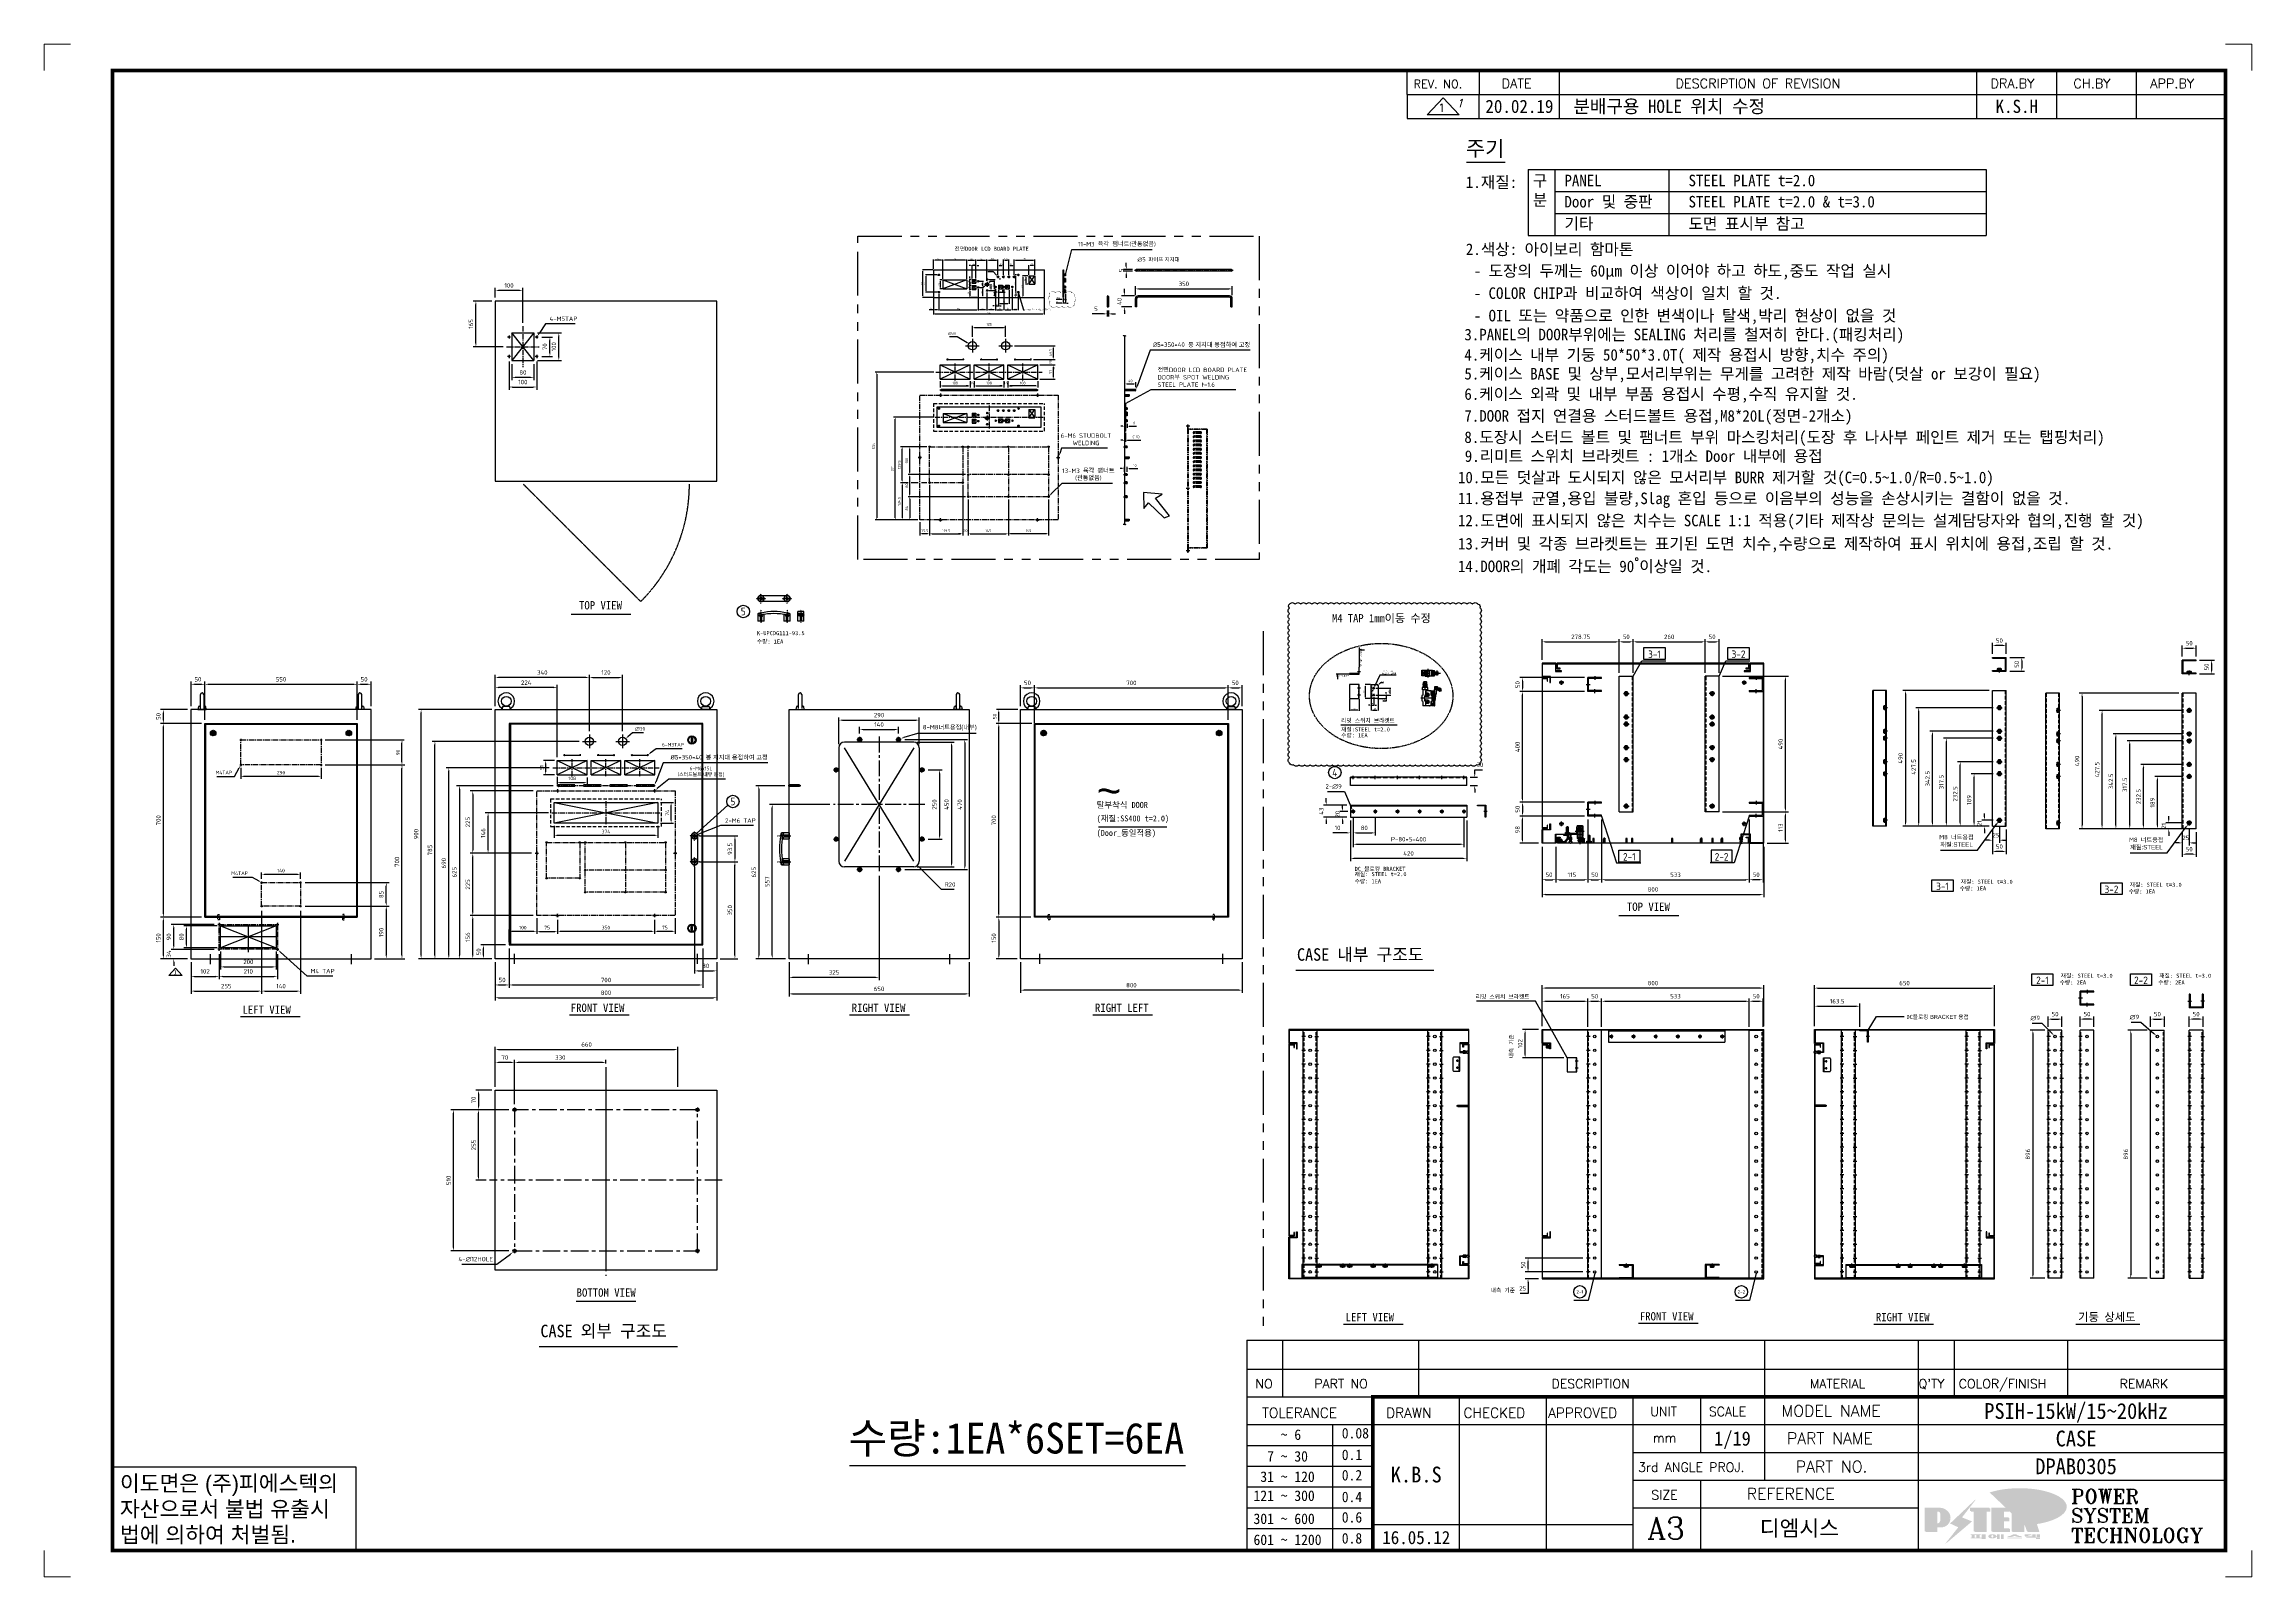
# Model space of a CAD drawing. Header units: millimetres. Extents: x 24815 to 37444, y -10619 to 6020.
# Drawn here: x 25715 to 33686, y 0 to 5535 of the extents above; entities that cross this region are included whole.
import ezdxf
from ezdxf.enums import TextEntityAlignment as Align

# ---------------------------------------------------------------- set-up
doc = ezdxf.new("R2010")
doc.units = ezdxf.units.MM
for name, pattern in [('CENTER', [50.8, 31.75, -6.35, 6.35, -6.35]), ('CENTER1', [10, 7, -1, 1, -1]), ('CENTER2', [28.575, 19.05, -3.175, 3.175, -3.175]), ('CENTERX2', [101.6, 63.5, -12.7, 12.7, -12.7]), ('GESTRICHELT', [2, 1, -1]), ('HIDDEN', [9.525, 6.35, -3.175]), ('HIDDEN2', [4.7625, 3.175, -1.5875]), ('HIDDENX2', [19.05, 12.7, -6.35]), ('MITTE', [1.5, 0.45, -0.5, 0.05, -0.5]), ('PHANTOM', [2.5, 1.25, -0.25, 0.25, -0.25, 0.25, -0.25]), ('PHANTOM2', [31.75, 15.875, -3.175, 3.175, -3.175, 3.175, -3.175]), ('PHANTOMX2', [5, 2.5, -0.5, 0.5, -0.5, 0.5, -0.5])]:
    doc.linetypes.add(name, pattern=pattern)
for name, color, linetype in [('1', 1, 'CENTER'), ('3', 3, 'Continuous'), ('4', 7, 'Continuous'), ('______', 7, 'Continuous'), ('ASHADE', 7, 'Continuous'), ('CEN', 1, 'CENTER'), ('CENTER', 1, 'CENTER'), ('D', 3, 'Continuous'), ('FORMAT-1', 7, 'Continuous'), ('H', 2, 'HIDDEN'), ('HIDDEN', 2, 'HIDDEN'), ('line', 3, 'Continuous'), ('O', 7, 'Continuous'), ('OU', 7, 'Continuous'), ('THIN', 3, 'Continuous')]:
    doc.layers.add(name, color=color, linetype=linetype)
doc.layers.add('외형선', color=3, linetype='Continuous', lineweight=30)
doc.styles.add('arial_ttf', font='arial.ttf')
doc.styles.add('h1', font='')
doc.styles.add('HAN', font='')
doc.styles.add('RC', font='ROMANC.SHX')
doc.styles.add('ROMANT', font='romant')
doc.styles.add('RT', font='ROMANT.SHX', dxfattribs={"oblique": 15})
doc.styles.get("Standard").update_dxf_attribs({"font": 'ISOCP.SHX', "bigfont": 'WHGTXT.SHX'})
doc.styles.get('h1').set_extended_font_data('New Gulim')
doc.styles.get('HAN').set_extended_font_data('GulimChe')
doc.dimstyles.new('PS-3', dxfattribs={"dimscale": 3, "dimtxt": 3.2, "dimasz": 2.5, "dimexe": 2, "dimexo": 2.5, "dimgap": 2, "dimtad": 1, "dimtoh": 1, "dimrnd": 0.05, "dimzin": 12, "dimdsep": 46, "dimtxsty": 'Standard', "dimcen": 0, "dimclrt": 2, "dimazin": 3, "dimtfac": 1, "dimtofl": 0, "dimtmove": 0, "dimatfit": 3, "dimfxl": 0.18, "dimtolj": 1, "dimtzin": 0, "dimarcsym": 0})
doc.dimstyles.new('PS-4', dxfattribs={"dimscale": 4, "dimtxt": 3.2, "dimasz": 2.5, "dimexe": 2, "dimexo": 2.5, "dimgap": 2, "dimtad": 1, "dimtoh": 1, "dimrnd": 0.05, "dimzin": 12, "dimdsep": 46, "dimtxsty": 'Standard', "dimcen": 0, "dimclrt": 2, "dimazin": 3, "dimtfac": 1, "dimtofl": 0, "dimtmove": 0, "dimatfit": 3, "dimfxl": 0.18, "dimtolj": 1, "dimtzin": 0, "dimarcsym": 0})
doc.dimstyles.new('PS-5', dxfattribs={"dimscale": 5, "dimtxt": 3.2, "dimasz": 2.5, "dimexe": 2, "dimexo": 2.5, "dimgap": 2, "dimtad": 1, "dimtoh": 1, "dimrnd": 0.05, "dimzin": 12, "dimdsep": 46, "dimtxsty": 'Standard', "dimcen": 0, "dimclrt": 2, "dimazin": 3, "dimtfac": 1, "dimtofl": 0, "dimtmove": 0, "dimatfit": 3, "dimfxl": 0.18, "dimtolj": 1, "dimtzin": 0, "dimarcsym": 0})
doc.dimstyles.new('PSTEK-2', dxfattribs={"dimtxt": 5, "dimasz": 5, "dimexe": 2, "dimexo": 3, "dimgap": 2, "dimtad": 1, "dimtoh": 1, "dimrnd": 0.05, "dimdsep": 46, "dimtxsty": 'Standard', "dimcen": 0, "dimclrt": 3, "dimadec": 1, "dimazin": 2, "dimtfac": 1, "dimtmove": 0, "dimatfit": 3, "dimfxl": 1, "dimtolj": 1, "dimtzin": 0, "dimarcsym": 0})

# ---------------------------------------------------------------- blocks, each defined once
blk = doc.blocks.new('no3')
at = {"color": 180}
for p, q in [((0, 5.5), (0, 0)), ((0, 5.5), (186, 5.5)), ((6.79, 5.5), (6.79, 0)), ((32.74, 0.11), (32.74, 5.5)), ((98.4, 5.5), (98.4, 0)), ((127.61, 5.5), (127.61, 0)), ((134.43, 5.5), (134.43, 0)), ((155.98, 5.5), (155.98, 0))]:
    blk.add_line(p, q, dxfattribs=at)
at = {"color": 2, "style": 'HAN'}
for tag, p in [('PART-NO', (19.76, 2.75)), ('MATERIAL', (111.38, 2.75)), ("Q'TY", (131.02, 2.75)), ('COLOR/FINISH', (145.2, 2.75)), ('REMARK', (170.76, 2.75))]:
    blk.add_attdef(tag, text='', height=2.9, dxfattribs=at).set_placement(p, align=Align.MIDDLE_CENTER)
blk.add_attdef('DESCRIPTION', text='', height=2.9, dxfattribs=at).set_placement((34.51, 2.75), align=Align.MIDDLE_LEFT)
at = {"color": 2, "style": 'RT', "oblique": 15}
blk.add_attdef('NO', text='', height=1.74, dxfattribs=at).set_placement((3.38, 2.51), align=Align.MIDDLE_CENTER)
blk = doc.blocks.new('re3')
at = {"color": 180}
for p, q in [((0, 0), (0, -4.55)), ((6.87, -0.64), (3.86, -3.91)), ((9.88, -3.91), (3.86, -3.91)), ((6.87, -0.64), (9.88, -3.91)), ((13.74, -4.55), (13.74, 0)), ((28.97, -4.55), (28.97, 0)), ((108.25, -4.55), (108.25, 0)), ((123.49, -4.55), (123.49, 0)), ((138.64, -4.55), (138.64, 0)), ((0, -4.55), (155.53, -4.55))]:
    blk.add_line(p, q, dxfattribs=at)
at = {"color": 2, "style": 'RC', "oblique": 15}
blk.add_attdef('REV.NO', text='', height=1.56, dxfattribs=at).set_placement((6.59, -2.56), align=Align.MIDDLE_CENTER)
blk.add_attdef('-1', text='', height=1.56, dxfattribs=at).set_placement((9.37, -1.66), align=Align.MIDDLE_LEFT)
at = {"color": 2, "style": 'HAN'}
for tag, p in [('REV.-DATE', (21.36, -2.28)), ('DRA.BY', (115.87, -2.28)), ('CH.BY', (131.07, -2.28)), ('APP.BY', (147.09, -2.28))]:
    blk.add_attdef(tag, text='', height=2.5, dxfattribs=at).set_placement(p, align=Align.MIDDLE_CENTER)
blk.add_attdef('DESCRIPTION-OF-REVISION', text='', height=2.5, dxfattribs=at).set_placement((31.61, -2.28), align=Align.MIDDLE_LEFT)
blk = doc.blocks.new('t3')
for p, q in [((0, 15.88), (46.25, 15.88)), ((0, 15.88), (0, 0)), ((46.25, 15.88), (46.25, 0)), ((0, 0), (46.25, 0))]:
    blk.add_line(p, q)
at = {"color": 1, "style": 'h1'}
for s, p in [('이도면은 (주)피에스텍의', (1.4, 11.29)), ('자산으로서 불법 유출시', (1.4, 6.41)), ('법에 의하여 처벌됨.', (1.4, 1.52))]:
    blk.add_text(s, height=3, dxfattribs=at).set_placement(p)
blk = doc.blocks.new('new LOGO')
at = {"layer": 'line'}
h = blk.add_hatch(color=1, dxfattribs=at)
h.paths.add_polyline_path([(41.5, 16.4), (54.3, 16.4, 1), (54.3, 82.9), (0, 82.9), (0, -0.1), (41.5, -0.1)])
h.paths.add_polyline_path([(41.5, 27.9), (41.5, 71.9), (43.6, 71.9, -0.414214), (54.6, 60.9), (54.6, 38.9, -0.414214), (43.6, 27.9)], flags=16)
h.paths.add_polyline_path([(214.7, 71.9), (227.5, 71.9), (227.5, 82.9), (159.7, 82.9), (159.7, 71.9), (172.5, 71.9), (172.5, -0.1), (214.7, -0.1)])
h.paths.add_polyline_path([(276, 37.4), (294.8, 37.4), (294.8, 49.1), (276, 49.1), (276, 71.9), (294.8, 71.9), (294.8, 82.9), (234.5, 82.9), (234.5, -0.1), (297, -0.1), (297, 10.9), (276, 10.9)])
h.paths.add_polyline_path([(347.2, 35.2), (359.7, -0.1), (400.5, -0.1), (379.6, 66.8), (399.7, 82.9), (380.6, 82.9), (347.2, 61.6), (347.2, 82.9), (305.5, 82.9), (305.5, -0.1), (347.2, -0.1)])
h = blk.add_hatch(color=250, dxfattribs=at)
h.paths.add_polyline_path([(44.5, 69.4), (46.6, 69.4, -0.129793), (52, 68, 0.221832), (43.6, 71.9), (41.5, 71.9), (41.5, 27.9), (43.6, 27.9, 0.02048), (44.5, 28)], flags=17)
h.paths.add_polyline_path([(44.5, 13.9), (57.3, 13.9, 0.72362), (77.1, 73.9, -0.679777), (54.3, 16.4), (41.5, 16.4), (41.5, -0.1), (3, -0.1), (3, -2.6), (44.5, -2.6)])
h.paths.add_polyline_path([(117.9, 14.2), (71.5, -44.4), (77.1, -39.6), (120.8, 15.6), (92, 28.9), (173.3, 106), (177.5, 111.4), (89.1, 27.6)])
h.paths.add_polyline_path([(162.7, 71.9), (162.7, 69.4), (172.5, 69.4), (172.5, 71.9)], flags=17)
h.paths.add_polyline_path([(217.7, 69.4), (230.5, 69.4), (230.5, 80.4), (227.5, 80.4), (227.5, 71.9), (214.7, 71.9), (214.7, -0.1), (175.5, -0.1), (175.5, -2.6), (217.7, -2.6)])
h.paths.add_polyline_path([(297.8, 46.6), (294.8, 46.6), (294.8, 37.4), (276, 37.4), (276, 10.9), (279, 10.9), (279, 34.9), (297.8, 34.9)])
h.paths.add_polyline_path([(300, 8.4), (297, 8.4), (297, -0.1), (237.5, -0.1), (237.5, -2.6), (300, -2.6)])
h.paths.add_polyline_path([(297.8, 80.4), (294.8, 80.4), (294.8, 71.9), (276, 71.9), (276, 49.1), (279, 49.1), (279, 69.4), (297.8, 69.4)])
h.paths.add_polyline_path([(350.2, 80.4), (347.2, 80.4), (347.2, 61.6), (350.2, 63.5)])
h.paths.add_polyline_path([(350.2, 26.7), (347.2, 35.2), (347.2, -0.1), (308.5, -0.1), (308.5, -2.6), (350.2, -2.6)])
h.paths.add_polyline_path([(402.7, 80.4), (396.5, 80.4), (379.6, 66.8), (400.5, -0.1), (361.8, -0.1), (362.7, -2.6), (403.5, -2.6), (382.6, 64.3)])
blk.add_hatch(color=5, dxfattribs=at).paths.add_polyline_path([(166.3, 35), (131, 49), (180.4, 112.7), (92, 28.9), (120.8, 15.6), (74.4, -43)])
h = blk.add_hatch(color=253, dxfattribs=at)
edge = h.paths.add_edge_path()
edge.add_ellipse((333.9, 86.4), major_axis=(-165.9, 0), ratio=0.39426, start_angle=111.51268, end_angle=334.46902)
edge.add_ellipse((314.1, 81.2), major_axis=(-153.7, 0), ratio=0.40699, start_angle=121.30662, end_angle=327.74369, ccw=False)
edge.add_line((394, 27.8), (394.7, 25.6))
h = blk.add_hatch(color=250, dxfattribs=at)
edge = h.paths.add_edge_path()
edge.add_ellipse((237.8, -17.6), major_axis=(-14.3, 0), ratio=0.526336, start_angle=192.2456, end_angle=269.07481)
edge.add_line((238.1, -10.1), (237.6, -10.1))
edge.add_ellipse((237.8, -17.6), major_axis=(-14.3, 0), ratio=0.526336, start_angle=270.92519, end_angle=449.07481)
edge.add_line((237.6, -25.1), (238.1, -25.1))
edge.add_ellipse((237.8, -17.6), major_axis=(-14.3, 0), ratio=0.526336, start_angle=450.92519, end_angle=527.7544)
edge.add_line((251.7, -19.2), (254.1, -19.2))
edge.add_line((254.1, -19.2), (254.1, -27.1))
edge.add_line((254.1, -27.1), (263.1, -27.1))
edge.add_line((263.1, -27.1), (263.1, -10.1))
edge.add_line((263.1, -10.1), (254.1, -10.1))
edge.add_line((254.1, -10.1), (254.1, -16))
edge.add_line((254.1, -16), (251.7, -16))
h.paths.add_polyline_path([(241, -16.4), (241, -18.7, -1), (234.4, -18.7), (234.4, -16.4, -1)], flags=16)
h.paths.add_polyline_path([(278.2, -10.1), (268.1, -10.1), (268.1, -27.1), (278.2, -27.1)])
h.paths.add_polyline_path([(310.3, -10.1), (310.3, -11.1, -0.157169), (289.3, -17.5), (294, -19.9, 0.128407), (316.3, -15.9, 0.128407), (338.6, -19.9), (343.3, -17.5, -0.157169), (322.2, -11.1), (322.2, -10.1)])
h.paths.add_polyline_path([(342.1, -25.1), (342.1, -22.3), (290.4, -22.3), (290.4, -25.1)])
h.paths.add_polyline_path([(352, -10.1), (352, -16.2, 0.414214), (354, -18.2), (378.7, -18.2), (378.7, -19.6), (390.2, -19.6), (390.2, -10.1), (378.7, -10.1), (378.7, -13.6), (374.7, -13.6), (374.7, -15.1), (378.7, -15.1), (378.7, -16.2), (364.7, -16.2), (364.7, -15.1), (371.2, -15.1), (371.2, -13.6), (364.7, -13.6), (364.7, -12.6), (374.7, -12.6), (374.7, -10.1)])
h.paths.add_polyline_path([(393.8, -10.1), (393.8, -19.6), (405, -19.6), (405, -10.1)])
h.paths.add_polyline_path([(405, -27.1), (405, -20.9), (356.8, -20.9), (356.8, -23), (391.8, -23), (391.8, -27.1)])
h.paths.add_polyline_path([(200.4, -10.1), (200.4, -22.3), (193.2, -22.3), (193.2, -12.6), (196.6, -12.6), (196.6, -10.1), (161, -10.1), (161, -12.6), (164.5, -12.6), (164.5, -22.3), (161, -22.3), (161, -25.1), (200.4, -25.1), (200.4, -27.1), (213.9, -27.1), (213.9, -10.1)])
h.paths.add_polyline_path([(182, -12.6), (175.6, -12.6), (175.6, -22.3), (182, -22.3)], flags=17)
blk = doc.blocks.new('format-3')
at = {"color": 3, "lineweight": 9}
for p, q in [((0, 286.3), (0, 291.3)), ((5, 291.3), (0, 291.3)), ((414.5, 291.3), (419.5, 291.3)), ((419.5, 286.3), (419.5, 291.3)), ((0, 5), (0, 0)), ((419.5, 5), (419.5, 0)), ((5, 0), (0, 0)), ((414.5, 0), (419.5, 0))]:
    blk.add_line(p, q, dxfattribs=at)
at = {"color": 180}
for p, q in [((258.97, 281.75), (258.97, 286.3)), ((272.71, 281.75), (272.71, 286.3)), ((287.94, 281.75), (287.94, 286.3)), ((367.22, 281.75), (367.22, 286.3)), ((382.45, 281.75), (382.45, 286.3)), ((397.61, 281.75), (397.61, 286.3)), ((258.97, 281.75), (414.5, 281.75)), ((228.5, 39.49), (228.5, 5)), ((228.5, 39.49), (414.5, 39.49)), ((235.29, 39.49), (235.29, 34.21)), ((261.24, 34.21), (261.24, 39.49)), ((326.9, 39.49), (326.9, 34.21)), ((356.11, 39.49), (356.11, 34.21)), ((362.93, 39.49), (362.93, 34.21)), ((384.48, 39.49), (384.48, 34.21)), ((228.5, 34.21), (252.48, 34.21)), ((268.96, 5), (268.96, 34.21)), ((285.45, 5), (285.45, 34.21)), ((301.94, 5), (301.94, 34.21)), ((314.72, 34.21), (314.72, 23.65)), ((326.9, 34.21), (326.9, 18.37)), ((356.11, 34.21), (356.11, 5)), ((228.5, 28.93), (252.48, 28.93)), ((244.89, 5.23), (244.89, 28.93)), ((252.48, 28.93), (414.5, 28.93)), ((228.5, 24.98), (252.48, 24.98)), ((228.5, 21.03), (252.48, 21.03)), ((301.94, 23.65), (414.5, 23.65)), ((228.5, 17.08), (252.48, 17.08)), ((301.94, 18.37), (414.5, 18.37)), ((314.72, 18.37), (314.72, 5)), ((228.5, 13.13), (252.48, 13.13)), ((301.94, 13.09), (356.11, 13.09)), ((228.5, 9.18), (252.48, 9.18)), ((252.48, 9.95), (301.94, 9.95))]:
    blk.add_line(p, q, dxfattribs=at)
at = {"const_width": 0.7}
blk.add_lwpolyline([(252.48, 5), (252.48, 34.21), (414.5, 34.21)], dxfattribs=at)
at = {"layer": 'FORMAT-1', "const_width": 0.7}
blk.add_lwpolyline([(13, 5), (13, 286.3), (414.5, 286.3), (414.5, 5)], close=True, dxfattribs=at)
blk.add_blockref('t3', (13, 5))
at = {"xscale": 0.05400000000000027, "yscale": 0.05400000000000027, "zscale": 0.05400000000000027}
blk.add_blockref('new LOGO', (357.35, 8.65), dxfattribs=at)
at = {"color": 2}
for s, height, style, p in [('REV. NO.', 1.56, 'RC', (260.23, 282.95)), ('DATE', 1.788, 'RC', (276.95, 282.94)), ('DESCRIPTION OF REVISION', 1.7875, 'RC', (309.98, 282.94)), ('DRA.BY', 1.788, 'RC', (369.83, 282.94)), ('CH.BY', 1.788, 'RC', (385.59, 282.94)), ('APP.BY', 1.788, 'RC', (400.18, 282.94)), ('COLOR/FINISH', 1.7424, 'RC', (363.8, 35.83)), ('NO', 1.742, 'RC', (230.16, 35.83)), ('PART NO', 1.742, 'RC', (241.36, 35.83)), ('DESCRIPTION', 1.7424, 'RC', (286.43, 35.83)), ('MATERIAL', 1.742, 'RC', (335.52, 35.83)), ("Q'TY", 1.742, 'RC', (356.17, 35.83)), ('REMARK', 1.742, 'RC', (394.37, 35.83)), (' TOLERANCE', 1.9, 'RC', (230.11, 30.22)), ('DRAWN', 1.9, 'RC', (255, 30.22)), ('CHECKED', 1.9, 'RC', (269.71, 30.22)), ('APPROVED', 1.9, 'RC', (285.8, 30.22)), ('UNIT', 1.742, 'RC', (305.19, 30.55)), ('SCALE', 1.742, 'RC', (316.32, 30.55)), ('MODEL NAME', 2.178, 'RC', (330.12, 30.46)), ('    ~ 6', 2, 'HAN', (229.8, 26.03)), ('0.08', 2, 'HAN', (246.57, 26.31)), ('mm', 1.742, 'RC', (305.67, 25.56)), ('PART NAME', 2.178, 'RC', (331.17, 25.24)), ('  7 ~ 30', 2, 'HAN', (229.8, 21.91)), ('0.1', 2, 'HAN', (246.57, 22.2)), ('3rd ANGLE PROJ.', 1.7424, 'RC', (302.87, 19.97)), ('PART NO.', 2.178, 'RC', (332.84, 19.85)), (' 31 ~ 120', 2, 'HAN', (229.8, 18.04)), ('0.2', 2, 'HAN', (246.57, 18.32)), ('REFERENCE', 2.178, 'RC', (323.52, 14.69)), ('121 ~ 300', 2, 'HAN', (229.8, 14.42)), ('0.4', 2, 'HAN', (246.57, 14.2)), ('SIZE', 1.742, 'RC', (305.39, 14.71)), ('301 ~ 600', 2, 'HAN', (229.8, 10.04)), ('0.6', 2, 'HAN', (246.57, 10.32)), ('601 ~ 1200', 2, 'HAN', (229.8, 6.05)), ('0.8', 2, 'HAN', (246.57, 6.33))]:
    blk.add_text(s, height=height, dxfattribs=dict(at, style=style)).set_placement(p)
at = {"style": 'ROMANT'}
for s, p in [('POWER', (385.15, 13.96)), ('SYSTEM', (385.15, 10.31)), ('TECHNOLOGY', (385.15, 6.56))]:
    blk.add_text(s, height=2.7, dxfattribs=at).set_placement(p)
at = {"color": 2, "lineweight": 25, "style": 'RC'}
blk.add_text('A3', height=4.182, dxfattribs=at).set_placement((304.61, 7.14))
at = {"style": 'HAN'}
for tag, height, p in [('MODEL-NAME', 3, (386.1, 31.53)), ('SCALE', 2.7, (320.81, 26.29)), ('PART-NAME', 3, (386.1, 26.29)), ('CH-BY', 3, (277.21, 19.44)), ('PART-NO', 3, (386.1, 21.01)), ('DRA-BY', 3, (260.72, 19.44)), ('APP-BY', 3, (293.7, 19.44)), ('DRA-DATE', 2.5, (260.72, 7.47)), ('CH-DATE', 2.5, (277.21, 7.47)), ('APP-DATE', 2.5, (293.7, 7.47)), ('관련업체', 3, (333.52, 9.26))]:
    blk.add_attdef(tag, text='', height=height, dxfattribs=at).set_placement(p, align=Align.MIDDLE_CENTER)
blk = doc.blocks.new('234567890oplkjhgijsdertyuioll')
at = {"color": 1}
for p, q in [((-17490, 9416.3), (-17503, 9416.3)), ((-17490, 9366.3), (-17503, 9366.3)), ((-17490, 9366.3), (-17503, 9366.3)), ((-17490, 9316.3), (-17503, 9316.3)), ((-17490, 9266.3), (-17503, 9266.3)), ((-17490, 9216.3), (-17503, 9216.3)), ((-17490, 9216.3), (-17503, 9216.3)), ((-17490, 9166.3), (-17503, 9166.3)), ((-17490, 9116.3), (-17503, 9116.3)), ((-17490, 9066.3), (-17503, 9066.3)), ((-17490, 9066.3), (-17503, 9066.3)), ((-17490, 9016.3), (-17503, 9016.3)), ((-17490, 8966.3), (-17503, 8966.3)), ((-17490, 8916.3), (-17503, 8916.3)), ((-17490, 8916.3), (-17503, 8916.3)), ((-17490, 8866.3), (-17503, 8866.3)), ((-17490, 8816.3), (-17503, 8816.3)), ((-17490, 8766.3), (-17503, 8766.3)), ((-17490, 8766.3), (-17503, 8766.3)), ((-17490, 8716.3), (-17503, 8716.3)), ((-17490, 8666.3), (-17503, 8666.3)), ((-17490, 8616.3), (-17503, 8616.3)), ((-17490, 8616.3), (-17503, 8616.3)), ((-17490, 8566.3), (-17503, 8566.3))]:
    blk.add_line(p, q, dxfattribs=at)
at = {"color": 140}
for p, q in [((-17498, 8543.3), (-17498, 9439.3)), ((-17448, 9439.3), (-17498, 9439.3)), ((-17448, 8543.3), (-17448, 9439.3)), ((-17448, 8543.3), (-17498, 8543.3))]:
    blk.add_line(p, q, dxfattribs=at)
for centre in [(-17473, 9416.3), (-17473, 9366.3), (-17473, 9316.3), (-17473, 9266.3), (-17473, 9216.3), (-17473, 9166.3), (-17473, 9116.3), (-17473, 9066.3), (-17473, 9016.3), (-17473, 8966.3), (-17473, 8916.3), (-17473, 8866.3), (-17473, 8816.3), (-17473, 8766.3), (-17473, 8716.3), (-17473, 8666.3), (-17473, 8616.3), (-17473, 8566.3)]:
    blk.add_circle(centre, 4.5, dxfattribs=at)
at = {"layer": 'HIDDEN', "color": 2, "linetype": 'HIDDENX2'}
blk.add_line((-17495, 8543.3), (-17495, 9439.3), dxfattribs=at)
blk = doc.blocks.new('87erfasdfasdfasdfasdfsdaf')
at = {"color": 1}
for p, q in [((-12207.3, 14935.5), (-12220.3, 14935.5)), ((-12173.3, 14935.5), (-12160.3, 14935.5)), ((-12207.3, 14885.5), (-12220.3, 14885.5)), ((-12207.3, 14885.5), (-12220.3, 14885.5)), ((-12207.3, 14835.5), (-12220.3, 14835.5)), ((-12173.3, 14885.5), (-12160.3, 14885.5)), ((-12173.3, 14885.5), (-12160.3, 14885.5)), ((-12173.3, 14835.5), (-12160.3, 14835.5)), ((-12207.3, 14785.5), (-12220.3, 14785.5)), ((-12173.3, 14785.5), (-12160.3, 14785.5)), ((-12207.3, 14735.5), (-12220.3, 14735.5)), ((-12207.3, 14735.5), (-12220.3, 14735.5)), ((-12207.3, 14685.5), (-12220.3, 14685.5)), ((-12173.3, 14735.5), (-12160.3, 14735.5)), ((-12173.3, 14735.5), (-12160.3, 14735.5)), ((-12173.3, 14685.5), (-12160.3, 14685.5)), ((-12207.3, 14635.5), (-12220.3, 14635.5)), ((-12173.3, 14635.5), (-12160.3, 14635.5)), ((-12207.3, 14585.5), (-12220.3, 14585.5)), ((-12207.3, 14585.5), (-12220.3, 14585.5)), ((-12207.3, 14535.5), (-12220.3, 14535.5)), ((-12173.3, 14585.5), (-12160.3, 14585.5)), ((-12173.3, 14585.5), (-12160.3, 14585.5)), ((-12173.3, 14535.5), (-12160.3, 14535.5)), ((-12207.3, 14485.5), (-12220.3, 14485.5)), ((-12207.3, 14435.5), (-12220.3, 14435.5)), ((-12207.3, 14435.5), (-12220.3, 14435.5)), ((-12173.3, 14485.5), (-12160.3, 14485.5)), ((-12173.3, 14435.5), (-12160.3, 14435.5)), ((-12173.3, 14435.5), (-12160.3, 14435.5)), ((-12207.3, 14385.5), (-12220.3, 14385.5)), ((-12173.3, 14385.5), (-12160.3, 14385.5)), ((-12207.3, 14335.5), (-12220.3, 14335.5)), ((-12207.3, 14285.5), (-12220.3, 14285.5)), ((-12207.3, 14285.5), (-12220.3, 14285.5)), ((-12173.3, 14335.5), (-12160.3, 14335.5)), ((-12173.3, 14285.5), (-12160.3, 14285.5)), ((-12173.3, 14285.5), (-12160.3, 14285.5)), ((-12207.3, 14235.5), (-12220.3, 14235.5)), ((-12173.3, 14235.5), (-12160.3, 14235.5)), ((-12207.3, 14185.5), (-12220.3, 14185.5)), ((-12207.3, 14135.5), (-12220.3, 14135.5)), ((-12207.3, 14135.5), (-12220.3, 14135.5)), ((-12173.3, 14185.5), (-12160.3, 14185.5)), ((-12173.3, 14135.5), (-12160.3, 14135.5)), ((-12173.3, 14135.5), (-12160.3, 14135.5)), ((-12207.3, 14085.5), (-12220.3, 14085.5)), ((-12173.3, 14085.5), (-12160.3, 14085.5))]:
    blk.add_line(p, q, dxfattribs=at)
at = {"color": 140}
for p, q in [((-12215.3, 14062.5), (-12215.3, 14958.5)), ((-12165.3, 14958.5), (-12215.3, 14958.5)), ((-12165.3, 14062.5), (-12165.3, 14958.5)), ((-12215.3, 14062.5), (-12165.3, 14062.5))]:
    blk.add_line(p, q, dxfattribs=at)
at = {"color": 2, "linetype": 'HIDDENX2'}
for p, q in [((-12212.3, 14062.5), (-12212.3, 14958.5)), ((-12168.3, 14062.5), (-12168.3, 14958.5))]:
    blk.add_line(p, q, dxfattribs=at)
blk = doc.blocks.new('645ytrhegnhy6yjmjuuyyjmhyhh')
at = {"color": 140}
for p, q in [((-12560.4, 14958.5), (-12510.4, 14958.5)), ((-12560.4, 14062.5), (-12560.4, 14958.5)), ((-12510.4, 14062.5), (-12510.4, 14958.5)), ((-12560.4, 14062.5), (-12510.4, 14062.5))]:
    blk.add_line(p, q, dxfattribs=at)
for centre in [(-12535.4, 14935.5), (-12535.4, 14885.5), (-12535.4, 14835.5), (-12535.4, 14785.5), (-12535.4, 14735.5), (-12535.4, 14685.5), (-12535.4, 14635.5), (-12535.4, 14585.5), (-12535.4, 14535.5), (-12535.4, 14485.5), (-12535.4, 14435.5), (-12535.4, 14385.5), (-12535.4, 14335.5), (-12535.4, 14285.5), (-12535.4, 14235.5), (-12535.4, 14185.5), (-12535.4, 14135.5), (-12535.4, 14085.5)]:
    blk.add_circle(centre, 4.5, dxfattribs=at)
at = {"layer": 'HIDDEN', "color": 2, "linetype": 'HIDDENX2'}
blk.add_line((-12513.4, 14062.5), (-12513.4, 14958.5), dxfattribs=at)
blk = doc.blocks.new('*D608')
at = {"color": 0, "lineweight": -2, "transparency": 16777216}
for p, q in [((32950.3, 1986.7), (32950.3, 2024)), ((32962.8, 2014), (32987.8, 2014)), ((33000.3, 1986.7), (33000.3, 2024))]:
    blk.add_line(p, q, dxfattribs=at)
at = {"color": 0, "transparency": 16777216}
for points in [[(32962.8, 2016.1), (32962.8, 2012), (32950.3, 2014)], [(32987.8, 2016.1), (32987.8, 2012), (33000.3, 2014)]]:
    blk.add_solid(points, dxfattribs=at)
at = {"layer": 'Defpoints', "color": 0, "transparency": 16777216}
for p in [(33000.3, 2014), (32950.3, 1974.2), (33000.3, 1974.2)]:
    blk.add_point(p, dxfattribs=at)
at = {"color": 2, "transparency": 16777216, "insert": (32975.3, 2032), "char_height": 16, "attachment_point": 5}
blk.add_mtext('\\A1;50', dxfattribs=at)
blk = doc.blocks.new('*D609')
at = {"color": 0, "lineweight": -2, "transparency": 16777216}
for p, q in [((33065.6, 1986.7), (33065.6, 2024)), ((33103.1, 2014), (33078.1, 2014)), ((33115.6, 1986.7), (33115.6, 2024))]:
    blk.add_line(p, q, dxfattribs=at)
at = {"color": 0, "transparency": 16777216}
for points in [[(33078.1, 2016.1), (33078.1, 2012), (33065.6, 2014)], [(33103.1, 2016.1), (33103.1, 2012), (33115.6, 2014)]]:
    blk.add_solid(points, dxfattribs=at)
at = {"layer": 'Defpoints', "color": 0, "transparency": 16777216}
for p in [(33065.6, 2014), (33065.6, 1974.2), (33115.6, 1974.2)]:
    blk.add_point(p, dxfattribs=at)
at = {"color": 2, "transparency": 16777216, "insert": (33090.6, 2032), "char_height": 16, "attachment_point": 5}
blk.add_mtext('\\A1;50', dxfattribs=at)
blk = doc.blocks.new('*D610')
at = {"color": 0, "lineweight": -2, "transparency": 16777216}
for p, q in [((32892.7, 1999.7), (32927, 1999.7)), ((32927, 1999.7), (32963.3, 1963.2))]:
    blk.add_line(p, q, dxfattribs=at)
at = {"color": 0, "transparency": 16777216}
blk.add_solid([(32964.8, 1964.7), (32961.8, 1961.8), (32972.1, 1954.4)], dxfattribs=at)
at = {"layer": 'Defpoints', "color": 0, "transparency": 16777216}
for p in [(32972.1, 1954.4), (32978.4, 1948)]:
    blk.add_point(p, dxfattribs=at)
at = {"color": 2, "transparency": 16777216, "insert": (32903.6, 2017.7), "char_height": 16, "attachment_point": 5}
blk.add_mtext('\\A1;∅9', dxfattribs=at)
blk = doc.blocks.new('*D611')
at = {"color": 0, "lineweight": -2, "transparency": 16777216}
for p, q in [((33250.4, 2003.1), (33284.7, 2003.1)), ((33284.7, 2003.1), (33331.9, 1962.3))]:
    blk.add_line(p, q, dxfattribs=at)
at = {"color": 0, "transparency": 16777216}
blk.add_solid([(33333.3, 1963.9), (33330.6, 1960.7), (33341.4, 1954.1)], dxfattribs=at)
at = {"layer": 'Defpoints', "color": 0, "transparency": 16777216}
for p in [(33341.4, 1954.1), (33348.2, 1948.2)]:
    blk.add_point(p, dxfattribs=at)
at = {"color": 2, "transparency": 16777216, "insert": (33261.4, 2021.1), "char_height": 16, "attachment_point": 5}
blk.add_mtext('\\A1;∅9', dxfattribs=at)
blk = doc.blocks.new('*D612')
at = {"color": 0, "lineweight": -2, "transparency": 16777216}
for p, q in [((33319.8, 1986.7), (33319.8, 2024)), ((33332.3, 2014), (33357.3, 2014)), ((33369.8, 1986.7), (33369.8, 2024))]:
    blk.add_line(p, q, dxfattribs=at)
at = {"color": 0, "transparency": 16777216}
for points in [[(33332.3, 2016.1), (33332.3, 2012), (33319.8, 2014)], [(33357.3, 2016.1), (33357.3, 2012), (33369.8, 2014)]]:
    blk.add_solid(points, dxfattribs=at)
at = {"layer": 'Defpoints', "color": 0, "transparency": 16777216}
for p in [(33369.8, 2014), (33319.8, 1974.2), (33369.8, 1974.2)]:
    blk.add_point(p, dxfattribs=at)
at = {"color": 2, "transparency": 16777216, "insert": (33344.8, 2032), "char_height": 16, "attachment_point": 5}
blk.add_mtext('\\A1;50', dxfattribs=at)
blk = doc.blocks.new('*D613')
at = {"color": 0, "lineweight": -2, "transparency": 16777216}
for p, q in [((32937.8, 1974.2), (32885.1, 1974.2)), ((32895.1, 1961.7), (32895.1, 1090.7)), ((32937.8, 1078.2), (32885.1, 1078.2))]:
    blk.add_line(p, q, dxfattribs=at)
at = {"color": 0, "transparency": 16777216}
for points in [[(32893, 1961.7), (32897.1, 1961.7), (32895.1, 1974.2)], [(32893, 1090.7), (32897.1, 1090.7), (32895.1, 1078.2)]]:
    blk.add_solid(points, dxfattribs=at)
at = {"layer": 'Defpoints', "color": 0, "transparency": 16777216}
for p in [(32950.3, 1974.2), (32895.1, 1078.2), (32950.3, 1078.2)]:
    blk.add_point(p, dxfattribs=at)
at = {"color": 2, "transparency": 16777216, "insert": (32877.1, 1526.2), "char_height": 16, "attachment_point": 5, "rotation": 90}
blk.add_mtext('\\A1;896', dxfattribs=at)
blk = doc.blocks.new('*D614')
at = {"color": 0, "lineweight": -2, "transparency": 16777216}
for p, q in [((33307.3, 1974.2), (33238.5, 1974.2)), ((33248.5, 1961.7), (33248.5, 1090.7)), ((33307.3, 1078.2), (33238.5, 1078.2))]:
    blk.add_line(p, q, dxfattribs=at)
at = {"color": 0, "transparency": 16777216}
for points in [[(33246.4, 1961.7), (33250.6, 1961.7), (33248.5, 1974.2)], [(33246.4, 1090.7), (33250.6, 1090.7), (33248.5, 1078.2)]]:
    blk.add_solid(points, dxfattribs=at)
at = {"layer": 'Defpoints', "color": 0, "transparency": 16777216}
for p in [(33319.8, 1974.2), (33248.5, 1078.2), (33319.8, 1078.2)]:
    blk.add_point(p, dxfattribs=at)
at = {"color": 2, "transparency": 16777216, "insert": (33230.5, 1526.2), "char_height": 16, "attachment_point": 5, "rotation": 90}
blk.add_mtext('\\A1;896', dxfattribs=at)
blk = doc.blocks.new('*D615')
at = {"color": 0, "lineweight": -2, "transparency": 16777216}
for p, q in [((33459.7, 1986.7), (33459.7, 2024)), ((33497.2, 2014), (33472.2, 2014)), ((33509.7, 1986.7), (33509.7, 2024))]:
    blk.add_line(p, q, dxfattribs=at)
at = {"color": 0, "transparency": 16777216}
for points in [[(33472.2, 2016.1), (33472.2, 2012), (33459.7, 2014)], [(33497.2, 2016.1), (33497.2, 2012), (33509.7, 2014)]]:
    blk.add_solid(points, dxfattribs=at)
at = {"layer": 'Defpoints', "color": 0, "transparency": 16777216}
for p in [(33459.7, 2014), (33459.7, 1974.2), (33509.7, 1974.2)]:
    blk.add_point(p, dxfattribs=at)
at = {"color": 2, "transparency": 16777216, "insert": (33484.7, 2032), "char_height": 16, "attachment_point": 5}
blk.add_mtext('\\A1;50', dxfattribs=at)
blk = doc.blocks.new('*D440')
at = {"color": 0, "lineweight": -2, "transparency": 16777216}
for p, q in [((30560.3, 3189.3), (30560.3, 3194.3)), ((30522.5, 3184.3), (30562.3, 3184.3)), ((30531.4, 3171.8), (30562.3, 3171.8)), ((30560.3, 3161.8), (30548.6, 3161.8)), ((30560.3, 3184.3), (30560.3, 3171.8)), ((30560.3, 3166.8), (30560.3, 3161.8))]:
    blk.add_line(p, q, dxfattribs=at)
at = {"color": 0, "transparency": 16777216}
for points in [[(30559.5, 3189.3), (30561.2, 3189.3), (30560.3, 3184.3)], [(30559.5, 3166.8), (30561.2, 3166.8), (30560.3, 3171.8)]]:
    blk.add_solid(points, dxfattribs=at)
at = {"layer": 'Defpoints', "color": 0, "transparency": 16777216}
for p in [(30519.5, 3184.3), (30528.4, 3171.8), (30560.3, 3171.8)]:
    blk.add_point(p, dxfattribs=at)
at = {"color": 3, "transparency": 16777216, "insert": (30553.5, 3166.3), "char_height": 5, "attachment_point": 5}
blk.add_mtext('\\A1;12.5', dxfattribs=at)
blk = doc.blocks.new('*D441')
at = {"color": 0, "lineweight": -2, "transparency": 16777216}
for p, q in [((30522.5, 3209.3), (30577.3, 3209.3)), ((30575.3, 3189.3), (30575.3, 3204.3)), ((30522.5, 3184.3), (30577.3, 3184.3))]:
    blk.add_line(p, q, dxfattribs=at)
at = {"color": 0, "transparency": 16777216}
for points in [[(30574.5, 3204.3), (30576.2, 3204.3), (30575.3, 3209.3)], [(30574.5, 3189.3), (30576.2, 3189.3), (30575.3, 3184.3)]]:
    blk.add_solid(points, dxfattribs=at)
at = {"layer": 'Defpoints', "color": 0, "transparency": 16777216}
for p in [(30519.5, 3209.3), (30575.3, 3209.3), (30519.5, 3184.3)]:
    blk.add_point(p, dxfattribs=at)
at = {"color": 3, "transparency": 16777216, "insert": (30570.8, 3196.8), "char_height": 5, "attachment_point": 5, "rotation": 90}
blk.add_mtext('\\A1;25', dxfattribs=at)
blk = doc.blocks.new('*D442')
at = {"color": 0, "lineweight": -2, "transparency": 16777216}
for p, q in [((30503.4, 3221.8), (30484.3, 3221.8)), ((30486.3, 3176.8), (30486.3, 3216.8)), ((30503.4, 3171.8), (30484.3, 3171.8))]:
    blk.add_line(p, q, dxfattribs=at)
at = {"color": 0, "transparency": 16777216}
for points in [[(30485.4, 3216.8), (30487.1, 3216.8), (30486.3, 3221.8)], [(30485.4, 3176.8), (30487.1, 3176.8), (30486.3, 3171.8)]]:
    blk.add_solid(points, dxfattribs=at)
at = {"layer": 'Defpoints', "color": 0, "transparency": 16777216}
for p in [(30486.3, 3221.8), (30506.4, 3221.8), (30506.4, 3171.8)]:
    blk.add_point(p, dxfattribs=at)
at = {"color": 3, "transparency": 16777216, "insert": (30481.8, 3196.8), "char_height": 5, "attachment_point": 5, "rotation": 90}
blk.add_mtext('\\A1;50', dxfattribs=at)
blk = doc.blocks.new('*D443')
at = {"color": 0, "lineweight": -2, "transparency": 16777216}
for p, q in [((30501.4, 3148.1), (30496.4, 3148.1)), ((30506.4, 3168.8), (30506.4, 3146.1)), ((30506.4, 3148.1), (30515.4, 3148.1)), ((30515.4, 3177.2), (30515.4, 3146.1)), ((30520.4, 3148.1), (30525.4, 3148.1))]:
    blk.add_line(p, q, dxfattribs=at)
at = {"color": 0, "transparency": 16777216}
for points in [[(30501.4, 3148.9), (30501.4, 3147.3), (30506.4, 3148.1)], [(30520.4, 3148.9), (30520.4, 3147.3), (30515.4, 3148.1)]]:
    blk.add_solid(points, dxfattribs=at)
at = {"layer": 'Defpoints', "color": 0, "transparency": 16777216}
for p in [(30506.4, 3171.8), (30515.4, 3180.2), (30515.4, 3148.1)]:
    blk.add_point(p, dxfattribs=at)
at = {"color": 3, "transparency": 16777216, "insert": (30510.9, 3152.6), "char_height": 5, "attachment_point": 5}
blk.add_mtext('\\A1;9', dxfattribs=at)
blk = doc.blocks.new('*D444')
at = {"color": 0, "lineweight": -2, "transparency": 16777216}
for p, q in [((30506.4, 3168.8), (30506.4, 3127.9)), ((30511.4, 3129.9), (30526.4, 3129.9)), ((30531.4, 3171.8), (30531.4, 3127.9))]:
    blk.add_line(p, q, dxfattribs=at)
at = {"color": 0, "transparency": 16777216}
for points in [[(30511.4, 3130.8), (30511.4, 3129.1), (30506.4, 3129.9)], [(30526.4, 3130.8), (30526.4, 3129.1), (30531.4, 3129.9)]]:
    blk.add_solid(points, dxfattribs=at)
at = {"layer": 'Defpoints', "color": 0, "transparency": 16777216}
for p in [(30506.4, 3171.8), (30531.4, 3174.8), (30531.4, 3129.9)]:
    blk.add_point(p, dxfattribs=at)
at = {"color": 3, "transparency": 16777216, "insert": (30518.9, 3134.4), "char_height": 5, "attachment_point": 5}
blk.add_mtext('\\A1;25', dxfattribs=at)
blk = doc.blocks.new('*D445')
at = {"color": 0, "lineweight": -2, "transparency": 16777216}
for p, q in [((30528.4, 3218.8), (30530.7, 3220.7)), ((30540, 3228.5), (30534.5, 3223.9)), ((30550.2, 3228.5), (30540, 3228.5))]:
    blk.add_line(p, q, dxfattribs=at)
at = {"color": 0, "transparency": 16777216}
blk.add_solid([(30534, 3224.6), (30535, 3223.3), (30530.7, 3220.7)], dxfattribs=at)
at = {"layer": 'Defpoints', "color": 0, "transparency": 16777216}
for p in [(30528.4, 3218.8), (30530.7, 3220.7)]:
    blk.add_point(p, dxfattribs=at)
at = {"color": 3, "transparency": 16777216, "insert": (30547.1, 3233), "char_height": 5, "attachment_point": 5}
blk.add_mtext('\\A1;R3', dxfattribs=at)
blk = doc.blocks.new('*D446')
at = {"color": 0, "lineweight": -2, "transparency": 16777216}
for p, q in [((30428.2, 3168.8), (30428.2, 3127.8)), ((30458.2, 3129.8), (30433.2, 3129.8)), ((30463.2, 3168.8), (30463.2, 3127.8))]:
    blk.add_line(p, q, dxfattribs=at)
at = {"color": 0, "transparency": 16777216}
for points in [[(30433.2, 3130.6), (30433.2, 3128.9), (30428.2, 3129.8)], [(30458.2, 3130.6), (30458.2, 3128.9), (30463.2, 3129.8)]]:
    blk.add_solid(points, dxfattribs=at)
at = {"layer": 'Defpoints', "color": 0, "transparency": 16777216}
for p in [(30428.2, 3171.8), (30428.2, 3129.8), (30463.2, 3171.8)]:
    blk.add_point(p, dxfattribs=at)
at = {"color": 3, "transparency": 16777216, "insert": (30445.7, 3134.3), "char_height": 5, "attachment_point": 5}
blk.add_mtext('\\A1;35', dxfattribs=at)
blk = doc.blocks.new('*D447')
at = {"color": 0, "lineweight": -2, "transparency": 16777216}
for p, q in [((30512.5, 3202.9), (30510.4, 3198.4)), ((30514.6, 3207.5), (30516.2, 3211.1)), ((30537.1, 3256.6), (30518.3, 3215.6)), ((30596.6, 3256.6), (30537.1, 3256.6))]:
    blk.add_line(p, q, dxfattribs=at)
at = {"color": 0, "transparency": 16777216}
for points in [[(30511.7, 3203.3), (30513.2, 3202.6), (30514.6, 3207.5)], [(30517.6, 3216), (30519.1, 3215.3), (30516.2, 3211.1)]]:
    blk.add_solid(points, dxfattribs=at)
at = {"layer": 'Defpoints', "color": 0, "transparency": 16777216}
for p in [(30514.6, 3207.5), (30516.2, 3211.1)]:
    blk.add_point(p, dxfattribs=at)
at = {"color": 3, "transparency": 16777216, "insert": (30568.6, 3265.6), "char_height": 5, "attachment_point": 5}
blk.add_mtext('\\A1;2-M4 TAP\\P{\\fGulimChe|b0|i0|c129|p49;리밋스위치 고정탭}', dxfattribs=at)
blk = doc.blocks.new('LIMIT SWITCH-F')
for p, q in [((-17.2, 52.1), (-19.3, 52.1)), ((0.2, 43.1), (-18.8, 43.1)), ((0.2, 43.1), (-18.8, 43.1)), ((-17.3, 42.1), (-17.3, 24.5)), ((-17.3, 0.9), (-17.3, -13.7)), ((-17.2, 52.1), (-17.1, 53.6)), ((-17.1, 53.6), (-14.5, 54.3)), ((-16.8, 56.3), (-16.6, 58.5)), ((-16.8, 56.3), (-14.5, 55.7)), ((-16.6, 58.5), (-14.1, 59.2)), ((-16.4, 61.2), (-16.2, 63.4)), ((-16.4, 61.2), (-14.1, 60.6)), ((-16.2, 63.4), (-13.6, 64.1)), ((-15.9, 66.1), (-15.6, 70.3)), ((-15.9, 66.1), (-13.6, 65.5)), ((-7, 24.7), (-10.5, 22.5)), ((-10.5, 22.5), (-10.5, 2.9)), ((-7, 0.6), (-10.5, 2.9)), ((-7, 43.1), (-7, 24.7)), ((-7, 38.6), (-7, 24.6)), ((-7, -14.7), (-7, 0.6)), ((-2.7, 66.1), (-5, 65.5)), ((-2.4, 63.4), (-5, 64.1)), ((-2.2, 61.2), (-4.5, 60.6)), ((-2, 58.5), (-4.5, 59.2)), ((-1.8, 56.3), (-4.1, 55.7)), ((-1.5, 53.6), (-4.1, 54.3)), ((-2.7, 66.1), (-3, 70.3)), ((-2.2, 61.2), (-2.4, 63.4)), ((-1.8, 56.3), (-2, 58.5)), ((-1.4, 52.1), (-1.5, 53.6)), ((0.7, 52.1), (-1.4, 52.1)), ((5.5, 40.1), (0.7, 40.1)), ((5.5, 40.1), (6, 40.1)), ((13.1, 38.2), (13.1, 24.4)), ((22.7, 38.2), (13.1, 38.2)), ((16.6, 22), (13.1, 24.4)), ((16.6, 3.4), (13.1, 0.9)), ((13.1, -12.8), (13.1, 0.9)), ((16.6, 12.7), (16.6, 22)), ((16.6, 12.7), (16.6, 3.4)), ((22.7, 38.2), (22.7, 14.6)), ((22.7, 4), (22.7, 11.9)), ((5.5, -14.7), (-16.3, -14.7)), ((5.5, -14.7), (6, -14.7)), ((22.7, -12.8), (13.1, -12.8)), ((22.7, -12.8), (22.7, -0.1))]:
    blk.add_line(p, q)
at = {"linetype": 'Continuous'}
for p, q in [((-1.4, 52.1), (-17.2, 52.1)), ((-17.1, 53.6), (-1.5, 53.6)), ((-1.8, 56.3), (-16.8, 56.3)), ((-16.6, 58.5), (-2, 58.5)), ((-2.2, 61.2), (-16.4, 61.2)), ((-16.2, 63.4), (-2.4, 63.4)), ((-2.7, 66.1), (-15.9, 66.1)), ((-14.4, 55.7), (-14.5, 55.7)), ((-4.3, 71.6), (-14.3, 71.6)), ((-14, 60.6), (-14.1, 60.6)), ((-13.9, 54.3), (-9.3, 54.3)), ((-13.8, 55.7), (-9.3, 55.7)), ((-13.5, 59.2), (-9.3, 59.2)), ((-13.4, 60.6), (-9.3, 60.6)), ((-13.1, 64.1), (-9.3, 64.1)), ((-13, 65.5), (-9.3, 65.5)), ((-5.6, 65.5), (-9.3, 65.5)), ((-5.5, 64.1), (-9.3, 64.1)), ((-5.2, 60.6), (-9.3, 60.6)), ((-5.1, 59.2), (-9.3, 59.2)), ((-4.8, 55.7), (-9.3, 55.7)), ((-4.7, 54.3), (-9.3, 54.3)), ((-4.6, 60.6), (-4.5, 60.6)), ((-4.2, 55.7), (-4.1, 55.7))]:
    blk.add_line(p, q, dxfattribs=at)
for centre, start, end in [((-18.8, 43.6), 180, 270), ((0.2, 43.6), 270, 0)]:
    blk.add_arc(centre, 0.5, start, end, dxfattribs=at)
for centre, radius, start, end in [((-14.1, 70.1), 1.5, 99.18836, 174.87181), ((-14.7, 55), 0.75, 283.73004, 67.15512), ((-14.3, 59.9), 0.75, 279.82782, 71.05734), ((-13.8, 64.8), 0.75, 283.73016, 74.89244), ((-4.8, 64.8), 0.75, 105.10756, 256.26984), ((-4.3, 59.9), 0.75, 108.94266, 260.17218), ((-3.9, 55), 0.75, 112.84488, 256.26996), ((-4.5, 70.1), 1.5, 5.12819, 80.81164), ((6, 39.1), 1, 36.8699, 90), ((-16.3, -13.7), 1, 180, 270), ((6, -13.7), 1, 270, 323.1301)]:
    blk.add_arc(centre, radius, start, end)
at = {"layer": 'ASHADE'}
for p, q in [((-19.3, 43.6), (-19.3, 52.1)), ((0.7, 43.6), (0.7, 52.1))]:
    blk.add_line(p, q, dxfattribs=at)
at = {"layer": 'CEN'}
for p, q in [((26.6, 13.3), (-24.8, 13.3)), ((-2.5, 57.4), (-16.9, 57.4)), ((-2.5, 55), (-16.9, 55)), ((-2.9, 62.3), (-16.5, 62.3)), ((-2.9, 59.9), (-16.5, 59.9)), ((-3.3, 64.8), (-16.1, 64.8)), ((-9.3, 42.3), (-9.3, 72.3)), ((6.9, 25.4), (-7.6, 25.4)), ((6.9, 0), (-7.6, 0)), ((0, 32.3), (0, 18.4)), ((0, -6.9), (0, 7)), ((19, 34.7), (13.8, 34.7)), ((16.5, 37.3), (16.5, 32.1)), ((19, -9.3), (13.8, -9.3)), ((16.5, -11.9), (16.5, -6.7))]:
    blk.add_line(p, q, dxfattribs=at)
at = {"layer": 'CEN', "color": 7, "linetype": 'Continuous'}
for p, q in [((24, 14.6), (21.2, 14.6)), ((24, 11.9), (21.2, 11.9))]:
    blk.add_line(p, q, dxfattribs=at)
at = {"layer": 'D', "color": 0}
for p, q in [((20.1, 11.9), (19.5, 14.1)), ((20.5, 14.6), (20.1, 11.9)), ((20.6, 11.9), (20.5, 14.6)), ((20.5, 7.1), (21.1, 7.1)), ((21.2, 13.9), (20.6, 11.9)), ((21.1, 4), (24, 4)), ((24, 12.3), (21.2, 13.9)), ((20.5, -3.2), (21.1, -3.2)), ((21.1, -0.1), (24, -0.1))]:
    blk.add_line(p, q, dxfattribs=at)
at = {"layer": 'D', "color": 7}
for p, q in [((35.5, 53.6), (24, 53.6)), ((35.5, 44.6), (24, 44.6))]:
    blk.add_line(p, q, dxfattribs=at)
at = {"layer": 'D', "color": 1, "linetype": 'CENTER'}
for p, q in [((38.8, 49.1), (24, 49.1)), ((32.6, 51.3), (32.6, 46.4)), ((41, 44.2), (46.4, 44.2)), ((43.6, 41.6), (43.6, 46.9))]:
    blk.add_line(p, q, dxfattribs=at)
at = {"layer": 'D', "color": 2, "linetype": 'HIDDEN'}
for p, q in [((42.9, 39.8), (31.6, 41.6)), ((44.4, 48.7), (33, 50.5))]:
    blk.add_line(p, q, dxfattribs=at)
at = {"layer": 'D', "color": 7}
blk.add_circle((32.6, 49.1), 1.88, dxfattribs=at)
at = {"layer": 'D', "color": 2, "linetype": 'HIDDEN'}
blk.add_circle((43.6, 44.2), 1.88, dxfattribs=at)
at = {"layer": 'D', "color": 7}
for radius, start, end in [(5.37, 236.93803, 123.06197), (4.5, 270, 90)]:
    blk.add_arc((32.6, 49.1), radius, start, end, dxfattribs=at)
at = {"layer": 'D'}
blk.add_arc((27.7, 21.2), 28, 36.72923, 79.84938, dxfattribs=at)
at = {"layer": 'D', "color": 2, "linetype": 'HIDDEN'}
for radius, start, end in [(5.37, 227.67328, 113.79722), (4.5, 260.73525, 80.73525)]:
    blk.add_arc((43.6, 44.2), radius, start, end, dxfattribs=at)
at = {"layer": 'Defpoints', "color": 0, "linetype": 'ByBlock'}
for p in [(-15.9, 66.1), (-15.6, 70.3), (-3, 70.3), (-2.7, 66.1)]:
    blk.add_point(p, dxfattribs=at)
at = {"layer": 'O'}
for p, q in [((-7, 24.6), (-10.5, 22)), ((-10.5, 3.4), (-10.5, 22)), ((0, 19.4), (-10.5, 19.4)), ((0, 6), (-10.5, 6)), ((-10.5, 3.4), (-7, 0.8)), ((-7, 24.6), (-7, 39.7)), ((12, 39.7), (-7, 39.7)), ((0, 31.4), (-7, 31.4)), ((-7, -14.3), (-7, 0.8)), ((12.5, 24.4), (12.5, 39.2)), ((19, 38.6), (12.5, 38.6)), ((12.5, 24.4), (16, 21.7)), ((12.5, 1), (16, 3.7)), ((12.5, -13.8), (12.5, 1)), ((16, 3.7), (16, 21.7)), ((19.5, 7.1), (19.5, 38.1)), ((20, 10.6), (19.5, 10.6)), ((21.1, 7.1), (19.5, 7.1)), ((20.5, -12.7), (20.5, 10.1)), ((21.1, -3.2), (21.1, 7.1)), ((0, -6), (-7, -6)), ((12, -14.3), (-7, -14.3)), ((20, -13.2), (12.5, -13.2))]:
    blk.add_line(p, q, dxfattribs=at)
at = {"layer": 'O', "color": 7}
for p, q in [((21.2, 14.6), (21.2, 11.9)), ((24, 53.6), (24, 16.2)), ((24, 16.2), (24, -13.3)), ((25, -6.3), (25, 44.6)), ((14.6, -13.8), (14.5, -14.7)), ((23.1, -15.3), (14.5, -14.7)), ((23, -14.3), (14.6, -13.7)), ((24, -4.5), (15.8, -6.4)), ((23.4, -13.9), (15.8, -12.2)), ((22, -15.3), (25, -12.3)), ((25, -14.3), (24.8, -14.3)), ((25, -6.3), (25, -14.3))]:
    blk.add_line(p, q, dxfattribs=at)
at = {"layer": 'O', "color": 2, "linetype": 'HIDDEN'}
for p, q in [((25, -4.8), (32.5, 41.5)), ((27, 13.6), (25, 1.5)), ((33, 50.5), (27, 13.6))]:
    blk.add_line(p, q, dxfattribs=at)
at = {"layer": 'O'}
for centre, radius in [((0, 25.4), 4), ((0, 0), 4), ((0, 25.4), 2.65), ((0, 0), 2.65), ((16.5, 34.7), 1.6), ((16.5, -9.3), 1.6)]:
    blk.add_circle(centre, radius, dxfattribs=at)
for centre, radius, start, end in [((0, 25.4), 6, 270, 90), ((0, 0), 6, 270, 90), ((12, 39.2), 0.5, 0, 90), ((19, 38.1), 0.5, 0, 90), ((20, 10.1), 0.5, 0, 90), ((12, -13.8), 0.5, 270, 0), ((20, -12.7), 0.5, 270, 0)]:
    blk.add_arc(centre, radius, start, end, dxfattribs=at)
at = {"layer": 'O', "color": 7}
for centre, radius, start, end in [((16.5, -9.3), 3, 102.75478, 257.24522), ((23.2, -13.5), 1.75, 266, 335.73172)]:
    blk.add_arc(centre, radius, start, end, dxfattribs=at)
at = {"layer": 'OU'}
for p, q in [((-17.3, 24.5), (-21.3, 22.2)), ((-21.3, 22.2), (-21.3, 3.2)), ((-17.3, 0.9), (-21.3, 3.2)), ((0.7, 43.1), (-16.3, 43.1)), ((0.7, 43.1), (0.7, 40.1))]:
    blk.add_line(p, q, dxfattribs=at)
blk.add_arc((-16.3, 42.1), 1, 90, 180, dxfattribs=at)
blk = doc.blocks.new('LIMIT SWITCH-T')
at = {"linetype": 'Continuous'}
for p, q in [((-12, -10.3), (-12, 10.3)), ((-12, 9.6), (-12, -9.4)), ((-2, 10.1), (-11.5, 10.1)), ((-2, -9.9), (-11.5, -9.9))]:
    blk.add_line(p, q, dxfattribs=at)
blk.add_line((-10, -9.5), (-10, 9.5))
at = {"color": 7}
for p, q in [((33.3, -8.6), (33.3, 8.6)), ((34.3, 4.9), (34.3, 9.3)), ((46.4, 3.7), (46.4, 4.9)), ((47.3, -3.7), (47.3, 3.7)), ((34.3, -9.3), (34.3, -4.9)), ((46.4, -4.9), (46.4, -3.7))]:
    blk.add_line(p, q, dxfattribs=at)
at = {"linetype": 'Continuous'}
for radius in [7.25, 6.75, 6, 3.65, 3.2, 2.75]:
    blk.add_circle((0, 0), radius, dxfattribs=at)
for centre, radius, start, end in [((-9.5, 9.5), 0.5, 90, 180), ((0, 0), 10, 270, 90), ((-9.5, -9.5), 0.5, 180, 270)]:
    blk.add_arc(centre, radius, start, end, dxfattribs=at)
at = {"layer": 'CEN'}
for p, q in [((-13.6, 0), (54.9, 0)), ((0, 6.3), (0, -6.3))]:
    blk.add_line(p, q, dxfattribs=at)
at = {"layer": 'CEN', "color": 7, "linetype": 'Continuous'}
for p, q in [((22.4, 8.6), (33.3, 8.6)), ((22.9, 9.3), (34.3, 9.3)), ((33.3, 4.9), (46.4, 4.9)), ((35, 3.7), (47.3, 3.7)), ((22.4, -8.6), (33.3, -8.6)), ((22.9, -9.3), (34.3, -9.3)), ((33.3, -4.9), (46.4, -4.9)), ((35, -3.7), (47.3, -3.7))]:
    blk.add_line(p, q, dxfattribs=at)
at = {"layer": 'D', "color": 7}
for p, q in [((-0.5, 10.7), (-0.5, 10.3)), ((10, -10.4), (10, 10.2)), ((29.5, -8.6), (29.5, 8.6)), ((33.3, 3.5), (29.5, 3.1)), ((30.8, 2.9), (29.5, 0)), ((31.2, -2.2), (30.8, 2.9)), ((32, 3.1), (31.2, -2.2)), ((33.3, 0), (32, 3.1)), ((34.3, 4.9), (34.3, 8.6)), ((35, -3.7), (35, 3.7)), ((36.7, -3.7), (36.7, 3.7)), ((-0.5, -10.3), (-12, -10.3)), ((-0.5, -10.3), (-0.5, -10.8)), ((33.3, -3.5), (29.5, -3.1)), ((34.3, -8.6), (34.3, -4.9))]:
    blk.add_line(p, q, dxfattribs=at)
at = {"layer": 'D', "color": 1, "linetype": 'CENTER'}
for p, q in [((9.3, 15.7), (9.3, -15.8)), ((42.6, 9), (42.6, -8.9))]:
    blk.add_line(p, q, dxfattribs=at)
at = {"layer": 'D', "color": 0}
blk.add_line((29, 8.5), (29, -8.5), dxfattribs=at)
at = {"layer": 'O'}
for p, q in [((-12, 10.3), (25.7, 10.3)), ((-0.5, 10.7), (15.8, 10.7)), ((15.8, 10.3), (15.8, 10.7)), ((16.8, -8.8), (16.8, 8.7)), ((-0.5, -10.3), (25.7, -10.3)), ((-0.5, -10.8), (15.8, -10.8)), ((15.8, -10.8), (15.8, -10.3))]:
    blk.add_line(p, q, dxfattribs=at)
at = {"layer": 'O', "color": 7}
for p, q in [((10, 8.7), (16.8, 8.7)), ((22.4, 10.3), (22.4, -10.3)), ((22.9, 9.3), (22.9, 8.6)), ((26, 10), (26, 9.5)), ((26, 9.5), (26, 9.3)), ((10, -8.8), (16.8, -8.8)), ((22.9, -8.6), (22.9, -9.3)), ((26, -9.3), (26, -10))]:
    blk.add_line(p, q, dxfattribs=at)
at = {"layer": 'O'}
for centre, start, end in [((25.7, 10), 0, 90), ((25.7, -10), 270, 0)]:
    blk.add_arc(centre, 0.3, start, end, dxfattribs=at)
blk = doc.blocks.new('*D527')
at = {"color": 0, "lineweight": -2, "transparency": 16777216}
for p, q in [((29093.6, 4678.3), (29106.7, 4678.3)), ((29093.6, 4656.3), (29106.7, 4656.3)), ((29104.7, 4661.3), (29104.7, 4673.3))]:
    blk.add_line(p, q, dxfattribs=at)
at = {"color": 0, "transparency": 16777216}
for points in [[(29103.8, 4673.3), (29105.5, 4673.3), (29104.7, 4678.3)], [(29103.8, 4661.3), (29105.5, 4661.3), (29104.7, 4656.3)]]:
    blk.add_solid(points, dxfattribs=at)
at = {"layer": 'Defpoints', "color": 0, "transparency": 16777216}
for p in [(29090.6, 4678.3), (29090.6, 4656.3), (29104.7, 4678.3)]:
    blk.add_point(p, dxfattribs=at)
at = {"color": 2, "transparency": 16777216, "insert": (29100.2, 4667.3), "char_height": 5, "attachment_point": 5, "rotation": 90}
blk.add_mtext('\\A1;22', dxfattribs=at)
blk = doc.blocks.new('*D528')
at = {"color": 0, "lineweight": -2, "transparency": 16777216}
for p, q in [((29079.2, 4692.8), (29079.2, 4756.6)), ((29084.2, 4754.6), (29114.2, 4754.6)), ((29119.2, 4679.8), (29119.2, 4756.6))]:
    blk.add_line(p, q, dxfattribs=at)
at = {"color": 0, "transparency": 16777216}
for points in [[(29084.2, 4755.4), (29084.2, 4753.8), (29079.2, 4754.6)], [(29114.2, 4755.4), (29114.2, 4753.8), (29119.2, 4754.6)]]:
    blk.add_solid(points, dxfattribs=at)
at = {"layer": 'Defpoints', "color": 0, "transparency": 16777216}
for p in [(29119.2, 4754.6), (29079.2, 4689.8), (29119.2, 4676.8)]:
    blk.add_point(p, dxfattribs=at)
at = {"color": 2, "transparency": 16777216, "insert": (29099.2, 4759.1), "char_height": 5, "attachment_point": 5}
blk.add_mtext('\\A1;40', dxfattribs=at)
blk = doc.blocks.new('*D529')
at = {"color": 0, "lineweight": -2, "transparency": 16777216}
for p, q in [((29093.6, 4656.3), (29106.7, 4656.3)), ((29104.7, 4625.3), (29104.7, 4651.3)), ((29090.2, 4620.3), (29106.7, 4620.3))]:
    blk.add_line(p, q, dxfattribs=at)
at = {"color": 0, "transparency": 16777216}
for points in [[(29103.8, 4651.3), (29105.5, 4651.3), (29104.7, 4656.3)], [(29103.8, 4625.3), (29105.5, 4625.3), (29104.7, 4620.3)]]:
    blk.add_solid(points, dxfattribs=at)
at = {"layer": 'Defpoints', "color": 0, "transparency": 16777216}
for p in [(29090.6, 4656.3), (29104.7, 4656.3), (29087.2, 4620.3)]:
    blk.add_point(p, dxfattribs=at)
at = {"color": 2, "transparency": 16777216, "insert": (29100.2, 4638.3), "char_height": 5, "attachment_point": 5, "rotation": 90}
blk.add_mtext('\\A1;36', dxfattribs=at)
blk = doc.blocks.new('*D530')
at = {"color": 0, "lineweight": -2, "transparency": 16777216}
for p, q in [((29150.2, 4651.4), (29150.2, 4587.2)), ((29160.7, 4647.8), (29160.7, 4587.2)), ((29145.2, 4589.2), (29140.2, 4589.2)), ((29150.2, 4589.2), (29160.7, 4589.2)), ((29165.7, 4589.2), (29170.7, 4589.2))]:
    blk.add_line(p, q, dxfattribs=at)
at = {"color": 0, "transparency": 16777216}
for points in [[(29145.2, 4590), (29145.2, 4588.4), (29150.2, 4589.2)], [(29165.7, 4590), (29165.7, 4588.4), (29160.7, 4589.2)]]:
    blk.add_solid(points, dxfattribs=at)
at = {"layer": 'Defpoints', "color": 0, "transparency": 16777216}
for p in [(29150.2, 4654.4), (29160.7, 4650.8), (29160.7, 4589.2)]:
    blk.add_point(p, dxfattribs=at)
at = {"color": 2, "transparency": 16777216, "insert": (29155.5, 4593.7), "char_height": 5, "attachment_point": 5}
blk.add_mtext('\\A1;10.5', dxfattribs=at)
blk = doc.blocks.new('*D531')
at = {"color": 0, "lineweight": -2, "transparency": 16777216}
for p, q in [((29087.2, 4647.9), (29087.2, 4573.4)), ((29119.2, 4638.4), (29119.2, 4573.4)), ((29114.2, 4575.4), (29092.2, 4575.4))]:
    blk.add_line(p, q, dxfattribs=at)
at = {"color": 0, "transparency": 16777216}
for points in [[(29092.2, 4576.2), (29092.2, 4574.5), (29087.2, 4575.4)], [(29114.2, 4576.2), (29114.2, 4574.5), (29119.2, 4575.4)]]:
    blk.add_solid(points, dxfattribs=at)
at = {"layer": 'Defpoints', "color": 0, "transparency": 16777216}
for p in [(29087.2, 4650.9), (29119.2, 4641.4), (29087.2, 4575.4)]:
    blk.add_point(p, dxfattribs=at)
at = {"color": 2, "transparency": 16777216, "insert": (29103.2, 4579.9), "char_height": 5, "attachment_point": 5}
blk.add_mtext('\\A1;32', dxfattribs=at)
blk = doc.blocks.new('*D532')
at = {"color": 0, "lineweight": -2, "transparency": 16777216}
for p, q in [((28926.2, 4617.3), (28926.2, 4558.7)), ((28931.2, 4560.7), (29321.2, 4560.7)), ((29326.2, 4617.3), (29326.2, 4558.7))]:
    blk.add_line(p, q, dxfattribs=at)
at = {"color": 0, "transparency": 16777216}
for points in [[(28931.2, 4561.6), (28931.2, 4559.9), (28926.2, 4560.7)], [(29321.2, 4561.6), (29321.2, 4559.9), (29326.2, 4560.7)]]:
    blk.add_solid(points, dxfattribs=at)
at = {"layer": 'Defpoints', "color": 0, "transparency": 16777216}
for p in [(28926.2, 4620.3), (29326.2, 4620.3), (29326.2, 4560.7)]:
    blk.add_point(p, dxfattribs=at)
at = {"color": 2, "transparency": 16777216, "insert": (29126.2, 4565.2), "char_height": 5, "attachment_point": 5}
blk.add_mtext('\\A1;400', dxfattribs=at)
blk = doc.blocks.new('*D533')
at = {"color": 0, "lineweight": -2, "transparency": 16777216}
for p, q in [((29060.2, 4734.9), (29055.2, 4734.9)), ((29065.2, 4688.3), (29065.2, 4736.9)), ((29079.2, 4734.9), (29065.2, 4734.9)), ((29079.2, 4690.8), (29079.2, 4736.9)), ((29084.2, 4734.9), (29089.2, 4734.9))]:
    blk.add_line(p, q, dxfattribs=at)
at = {"color": 0, "transparency": 16777216}
for points in [[(29060.2, 4735.7), (29060.2, 4734.1), (29065.2, 4734.9)], [(29084.2, 4735.7), (29084.2, 4734.1), (29079.2, 4734.9)]]:
    blk.add_solid(points, dxfattribs=at)
at = {"layer": 'Defpoints', "color": 0, "transparency": 16777216}
for p in [(29065.2, 4734.9), (29065.2, 4685.3), (29079.2, 4687.8)]:
    blk.add_point(p, dxfattribs=at)
at = {"color": 2, "transparency": 16777216, "insert": (29072.2, 4739.4), "char_height": 5, "attachment_point": 5}
blk.add_mtext('\\A1;14', dxfattribs=at)
blk = doc.blocks.new('*D534')
at = {"color": 0, "lineweight": -2, "transparency": 16777216}
for p, q in [((29046.2, 4688.8), (29046.2, 4756.6)), ((29051.2, 4754.6), (29074.2, 4754.6)), ((29079.2, 4688.3), (29079.2, 4756.6))]:
    blk.add_line(p, q, dxfattribs=at)
at = {"color": 0, "transparency": 16777216}
for points in [[(29051.2, 4755.4), (29051.2, 4753.8), (29046.2, 4754.6)], [(29074.2, 4755.4), (29074.2, 4753.8), (29079.2, 4754.6)]]:
    blk.add_solid(points, dxfattribs=at)
at = {"layer": 'Defpoints', "color": 0, "transparency": 16777216}
for p in [(29079.2, 4754.6), (29046.2, 4685.8), (29079.2, 4685.3)]:
    blk.add_point(p, dxfattribs=at)
at = {"color": 2, "transparency": 16777216, "insert": (29062.7, 4759.1), "char_height": 5, "attachment_point": 5}
blk.add_mtext('\\A1;33', dxfattribs=at)
blk = doc.blocks.new('*D535')
at = {"color": 0, "lineweight": -2, "transparency": 16777216}
for p, q in [((29062.2, 4663.3), (29055, 4663.3)), ((29062.2, 4649.3), (29055, 4649.3)), ((29057, 4668.3), (29057, 4673.3)), ((29057, 4649.3), (29057, 4663.3)), ((29057, 4644.3), (29057, 4639.3))]:
    blk.add_line(p, q, dxfattribs=at)
at = {"color": 0, "transparency": 16777216}
for points in [[(29056.1, 4668.3), (29057.8, 4668.3), (29057, 4663.3)], [(29056.1, 4644.3), (29057.8, 4644.3), (29057, 4649.3)]]:
    blk.add_solid(points, dxfattribs=at)
at = {"layer": 'Defpoints', "color": 0, "transparency": 16777216}
for p in [(29057, 4663.3), (29065.2, 4663.3), (29065.2, 4649.3)]:
    blk.add_point(p, dxfattribs=at)
at = {"color": 2, "transparency": 16777216, "insert": (29052.5, 4656.3), "char_height": 5, "attachment_point": 5, "rotation": 90}
blk.add_mtext('\\A1;14', dxfattribs=at)
blk = doc.blocks.new('*D536')
at = {"color": 0, "lineweight": -2, "transparency": 16777216}
for p, q in [((29062.2, 4649.3), (29054.9, 4649.3)), ((29056.9, 4644.3), (29056.9, 4625.3)), ((29084.2, 4620.3), (29054.9, 4620.3))]:
    blk.add_line(p, q, dxfattribs=at)
at = {"color": 0, "transparency": 16777216}
for points in [[(29056.1, 4644.3), (29057.8, 4644.3), (29056.9, 4649.3)], [(29056.1, 4625.3), (29057.8, 4625.3), (29056.9, 4620.3)]]:
    blk.add_solid(points, dxfattribs=at)
at = {"layer": 'Defpoints', "color": 0, "transparency": 16777216}
for p in [(29065.2, 4649.3), (29056.9, 4620.3), (29087.2, 4620.3)]:
    blk.add_point(p, dxfattribs=at)
at = {"color": 2, "transparency": 16777216, "insert": (29052.4, 4634.8), "char_height": 5, "attachment_point": 5, "rotation": 90}
blk.add_mtext('\\A1;29', dxfattribs=at)
blk = doc.blocks.new('*D537')
at = {"color": 0, "lineweight": -2, "transparency": 16777216}
for p, q in [((28957.2, 4683.8), (28948.8, 4683.8)), ((28957.2, 4650.8), (28948.8, 4650.8)), ((28950.8, 4655.8), (28950.8, 4678.8))]:
    blk.add_line(p, q, dxfattribs=at)
at = {"color": 0, "transparency": 16777216}
for points in [[(28950, 4678.8), (28951.7, 4678.8), (28950.8, 4683.8)], [(28950, 4655.8), (28951.7, 4655.8), (28950.8, 4650.8)]]:
    blk.add_solid(points, dxfattribs=at)
at = {"layer": 'Defpoints', "color": 0, "transparency": 16777216}
for p in [(28950.8, 4683.8), (28960.2, 4683.8), (28960.2, 4650.8)]:
    blk.add_point(p, dxfattribs=at)
at = {"color": 2, "transparency": 16777216, "insert": (28946.3, 4667.3), "char_height": 5, "attachment_point": 5, "rotation": 90}
blk.add_mtext('\\A1;33', dxfattribs=at)
blk = doc.blocks.new('*D538')
at = {"color": 0, "lineweight": -2, "transparency": 16777216}
for p, q in [((28926.2, 4723.3), (28926.2, 4756.6)), ((28955.2, 4754.6), (28931.2, 4754.6)), ((28960.2, 4686.8), (28960.2, 4756.6))]:
    blk.add_line(p, q, dxfattribs=at)
at = {"color": 0, "transparency": 16777216}
for points in [[(28931.2, 4755.4), (28931.2, 4753.7), (28926.2, 4754.6)], [(28955.2, 4755.4), (28955.2, 4753.7), (28960.2, 4754.6)]]:
    blk.add_solid(points, dxfattribs=at)
at = {"layer": 'Defpoints', "color": 0, "transparency": 16777216}
for p in [(28926.2, 4754.6), (28926.2, 4720.3), (28960.2, 4683.8)]:
    blk.add_point(p, dxfattribs=at)
at = {"color": 3, "transparency": 16777216, "insert": (28943.2, 4759.1), "char_height": 5, "attachment_point": 5}
blk.add_mtext('\\A1;34', dxfattribs=at)
blk = doc.blocks.new('*D539')
at = {"color": 0, "lineweight": -2, "transparency": 16777216}
for p, q in [((28923.2, 4720.3), (28886.1, 4720.3)), ((28888.1, 4625.3), (28888.1, 4715.3)), ((28923.2, 4620.3), (28886.1, 4620.3))]:
    blk.add_line(p, q, dxfattribs=at)
at = {"color": 0, "transparency": 16777216}
for points in [[(28887.3, 4715.3), (28888.9, 4715.3), (28888.1, 4720.3)], [(28887.3, 4625.3), (28888.9, 4625.3), (28888.1, 4620.3)]]:
    blk.add_solid(points, dxfattribs=at)
at = {"layer": 'Defpoints', "color": 0, "transparency": 16777216}
for p in [(28888.1, 4720.3), (28926.2, 4720.3), (28926.2, 4620.3)]:
    blk.add_point(p, dxfattribs=at)
at = {"color": 2, "transparency": 16777216, "insert": (28883.6, 4670.3), "char_height": 5, "attachment_point": 5, "rotation": 90}
blk.add_mtext('\\A1;100', dxfattribs=at)
blk = doc.blocks.new('*D540')
at = {"color": 0, "lineweight": -2, "transparency": 16777216}
for p, q in [((28938.8, 4701.3), (28897.5, 4701.3)), ((28938.8, 4639.3), (28897.5, 4639.3)), ((28899.5, 4644.3), (28899.5, 4696.3))]:
    blk.add_line(p, q, dxfattribs=at)
at = {"color": 0, "transparency": 16777216}
for points in [[(28898.7, 4696.3), (28900.3, 4696.3), (28899.5, 4701.3)], [(28898.7, 4644.3), (28900.3, 4644.3), (28899.5, 4639.3)]]:
    blk.add_solid(points, dxfattribs=at)
at = {"layer": 'Defpoints', "color": 0, "transparency": 16777216}
for p in [(28899.5, 4701.3), (28941.8, 4701.3), (28941.8, 4639.3)]:
    blk.add_point(p, dxfattribs=at)
at = {"color": 2, "transparency": 16777216, "insert": (28895, 4670.3), "char_height": 5, "attachment_point": 5, "rotation": 90}
blk.add_mtext('\\A1;62', dxfattribs=at)
blk = doc.blocks.new('*D541')
at = {"color": 0, "lineweight": -2, "transparency": 16777216}
for p, q in [((28945.2, 4632.9), (28945.2, 4573.6)), ((28926.2, 4575.6), (28910.5, 4575.6)), ((28926.2, 4617.3), (28926.2, 4573.6)), ((28940.2, 4575.6), (28931.2, 4575.6))]:
    blk.add_line(p, q, dxfattribs=at)
at = {"color": 0, "transparency": 16777216}
for points in [[(28931.2, 4576.5), (28931.2, 4574.8), (28926.2, 4575.6)], [(28940.2, 4576.5), (28940.2, 4574.8), (28945.2, 4575.6)]]:
    blk.add_solid(points, dxfattribs=at)
at = {"layer": 'Defpoints', "color": 0, "transparency": 16777216}
for p in [(28945.2, 4635.9), (28926.2, 4620.3), (28945.2, 4575.6)]:
    blk.add_point(p, dxfattribs=at)
at = {"color": 2, "transparency": 16777216, "insert": (28914.9, 4580.1), "char_height": 5, "attachment_point": 5}
blk.add_mtext('\\A1;19', dxfattribs=at)
blk = doc.blocks.new('*D542')
at = {"color": 0, "lineweight": -2, "transparency": 16777216}
for p, q in [((28960.2, 4757.6), (28960.2, 4756.6)), ((29041.2, 4754.6), (28965.2, 4754.6)), ((29046.2, 4686.8), (29046.2, 4756.6))]:
    blk.add_line(p, q, dxfattribs=at)
at = {"color": 0, "transparency": 16777216}
for points in [[(28965.2, 4755.4), (28965.2, 4753.8), (28960.2, 4754.6)], [(29041.2, 4755.4), (29041.2, 4753.8), (29046.2, 4754.6)]]:
    blk.add_solid(points, dxfattribs=at)
at = {"layer": 'Defpoints', "color": 0, "transparency": 16777216}
for p in [(28960.2, 4754.6), (28960.2, 4754.6), (29046.2, 4683.8)]:
    blk.add_point(p, dxfattribs=at)
at = {"color": 2, "transparency": 16777216, "insert": (29003.2, 4759.1), "char_height": 5, "attachment_point": 5}
blk.add_mtext('\\A1;86', dxfattribs=at)
blk = doc.blocks.new('*D543')
at = {"color": 0, "lineweight": -2, "transparency": 16777216}
for p, q in [((28945.2, 4632.9), (28945.2, 4573.4)), ((29087.2, 4649.9), (29087.2, 4573.4)), ((28950.2, 4575.4), (29082.2, 4575.4))]:
    blk.add_line(p, q, dxfattribs=at)
at = {"color": 0, "transparency": 16777216}
for points in [[(28950.2, 4576.2), (28950.2, 4574.5), (28945.2, 4575.4)], [(29082.2, 4576.2), (29082.2, 4574.5), (29087.2, 4575.4)]]:
    blk.add_solid(points, dxfattribs=at)
at = {"layer": 'Defpoints', "color": 0, "transparency": 16777216}
for p in [(28945.2, 4635.9), (29087.2, 4652.9), (29087.2, 4575.4)]:
    blk.add_point(p, dxfattribs=at)
at = {"color": 2, "transparency": 16777216, "insert": (29016.2, 4579.9), "char_height": 5, "attachment_point": 5}
blk.add_mtext('\\A1;142', dxfattribs=at)
blk = doc.blocks.new('*D544')
at = {"color": 0, "lineweight": -2, "transparency": 16777216}
for p, q in [((29110.8, 4660.2), (29107, 4657)), ((29114.7, 4663.4), (29123.8, 4671.2)), ((29131.5, 4677.6), (29127.6, 4674.4)), ((29142.8, 4677.6), (29131.5, 4677.6))]:
    blk.add_line(p, q, dxfattribs=at)
at = {"color": 0, "transparency": 16777216}
for points in [[(29110.3, 4660.8), (29111.4, 4659.6), (29114.7, 4663.4)], [(29127.1, 4675), (29128.2, 4673.8), (29123.8, 4671.2)]]:
    blk.add_solid(points, dxfattribs=at)
at = {"layer": 'Defpoints', "color": 0, "transparency": 16777216}
for p in [(29114.7, 4663.4), (29123.8, 4671.2)]:
    blk.add_point(p, dxfattribs=at)
at = {"color": 2, "transparency": 16777216, "insert": (29138.1, 4682.1), "char_height": 5, "attachment_point": 5}
blk.add_mtext('\\A1;∅12', dxfattribs=at)
blk = doc.blocks.new('*D545')
at = {"color": 0, "lineweight": -2, "transparency": 16777216}
for p, q in [((29127.6, 4644.8), (29135.7, 4644.8)), ((29131.7, 4667.3), (29135.7, 4667.3)), ((29133.7, 4649.8), (29133.7, 4662.3))]:
    blk.add_line(p, q, dxfattribs=at)
at = {"color": 0, "transparency": 16777216}
for points in [[(29132.8, 4662.3), (29134.5, 4662.3), (29133.7, 4667.3)], [(29132.8, 4649.8), (29134.5, 4649.8), (29133.7, 4644.8)]]:
    blk.add_solid(points, dxfattribs=at)
at = {"layer": 'Defpoints', "color": 0, "transparency": 16777216}
for p in [(29124.6, 4644.8), (29128.7, 4667.3), (29133.7, 4667.3)]:
    blk.add_point(p, dxfattribs=at)
at = {"color": 2, "transparency": 16777216, "insert": (29129.2, 4656), "char_height": 5, "attachment_point": 5, "rotation": 90}
blk.add_mtext('\\A1;22.5', dxfattribs=at)
blk = doc.blocks.new('*D546')
at = {"color": 0, "lineweight": -2, "transparency": 16777216}
for p, q in [((29119.2, 4679.8), (29119.2, 4756.6)), ((29124.2, 4754.6), (29153.7, 4754.6)), ((29158.7, 4701.7), (29158.7, 4756.6))]:
    blk.add_line(p, q, dxfattribs=at)
at = {"color": 0, "transparency": 16777216}
for points in [[(29124.2, 4755.4), (29124.2, 4753.8), (29119.2, 4754.6)], [(29153.7, 4755.4), (29153.7, 4753.8), (29158.7, 4754.6)]]:
    blk.add_solid(points, dxfattribs=at)
at = {"layer": 'Defpoints', "color": 0, "transparency": 16777216}
for p in [(29158.7, 4754.6), (29119.2, 4676.8), (29158.7, 4698.7)]:
    blk.add_point(p, dxfattribs=at)
at = {"color": 2, "transparency": 16777216, "insert": (29139, 4759.1), "char_height": 5, "attachment_point": 5}
blk.add_mtext('\\A1;39.5', dxfattribs=at)
blk = doc.blocks.new('*D547')
at = {"color": 0, "lineweight": -2, "transparency": 16777216}
for p, q in [((29125.6, 4685.3), (29148.2, 4685.3)), ((29127.6, 4644.8), (29148.2, 4644.8)), ((29146.2, 4649.8), (29146.2, 4680.3))]:
    blk.add_line(p, q, dxfattribs=at)
at = {"color": 0, "transparency": 16777216}
for points in [[(29145.4, 4680.3), (29147, 4680.3), (29146.2, 4685.3)], [(29145.4, 4649.8), (29147, 4649.8), (29146.2, 4644.8)]]:
    blk.add_solid(points, dxfattribs=at)
at = {"layer": 'Defpoints', "color": 0, "transparency": 16777216}
for p in [(29122.6, 4685.3), (29124.6, 4644.8), (29146.2, 4685.3)]:
    blk.add_point(p, dxfattribs=at)
at = {"color": 2, "transparency": 16777216, "insert": (29141.7, 4665), "char_height": 5, "attachment_point": 5, "rotation": 90}
blk.add_mtext('\\A1;40.5', dxfattribs=at)
blk = doc.blocks.new('*D548')
at = {"color": 0, "lineweight": -2, "transparency": 16777216}
for p, q in [((29125.6, 4644.8), (29148.2, 4644.8)), ((29146.2, 4639.8), (29146.2, 4625.3)), ((29122.2, 4620.3), (29148.2, 4620.3))]:
    blk.add_line(p, q, dxfattribs=at)
at = {"color": 0, "transparency": 16777216}
for points in [[(29145.4, 4639.8), (29147, 4639.8), (29146.2, 4644.8)], [(29145.4, 4625.3), (29147, 4625.3), (29146.2, 4620.3)]]:
    blk.add_solid(points, dxfattribs=at)
at = {"layer": 'Defpoints', "color": 0, "transparency": 16777216}
for p in [(29122.6, 4644.8), (29119.2, 4620.3), (29146.2, 4620.3)]:
    blk.add_point(p, dxfattribs=at)
at = {"color": 2, "transparency": 16777216, "insert": (29141.7, 4632.5), "char_height": 5, "attachment_point": 5, "rotation": 90}
blk.add_mtext('\\A1;24.5', dxfattribs=at)
blk = doc.blocks.new('*D549')
at = {"color": 0, "lineweight": -2, "transparency": 16777216}
for p, q in [((29180.2, 4651.4), (29180.2, 4573.5)), ((29210.2, 4651.4), (29210.2, 4573.5)), ((29185.2, 4575.5), (29205.2, 4575.5))]:
    blk.add_line(p, q, dxfattribs=at)
at = {"color": 0, "transparency": 16777216}
for points in [[(29185.2, 4576.3), (29185.2, 4574.6), (29180.2, 4575.5)], [(29205.2, 4576.3), (29205.2, 4574.6), (29210.2, 4575.5)]]:
    blk.add_solid(points, dxfattribs=at)
at = {"layer": 'Defpoints', "color": 0, "transparency": 16777216}
for p in [(29180.2, 4654.4), (29210.2, 4654.4), (29210.2, 4575.5)]:
    blk.add_point(p, dxfattribs=at)
at = {"color": 2, "transparency": 16777216, "insert": (29195.2, 4580), "char_height": 5, "attachment_point": 5}
blk.add_mtext('\\A1;30', dxfattribs=at)
blk = doc.blocks.new('*D550')
at = {"color": 0, "lineweight": -2, "transparency": 16777216}
for p, q in [((29150.2, 4651.4), (29150.2, 4573.5)), ((29180.2, 4651.4), (29180.2, 4573.5)), ((29155.2, 4575.5), (29175.2, 4575.5))]:
    blk.add_line(p, q, dxfattribs=at)
at = {"color": 0, "transparency": 16777216}
for points in [[(29155.2, 4576.3), (29155.2, 4574.6), (29150.2, 4575.5)], [(29175.2, 4576.3), (29175.2, 4574.6), (29180.2, 4575.5)]]:
    blk.add_solid(points, dxfattribs=at)
at = {"layer": 'Defpoints', "color": 0, "transparency": 16777216}
for p in [(29150.2, 4654.4), (29180.2, 4654.4), (29180.2, 4575.5)]:
    blk.add_point(p, dxfattribs=at)
at = {"color": 2, "transparency": 16777216, "insert": (29165.2, 4580), "char_height": 5, "attachment_point": 5}
blk.add_mtext('\\A1;30', dxfattribs=at)
blk = doc.blocks.new('*D551')
at = {"color": 0, "lineweight": -2, "transparency": 16777216}
for p, q in [((29210.2, 4649.4), (29210.2, 4573.5)), ((29232.2, 4632.9), (29232.2, 4573.5)), ((29227.2, 4575.5), (29215.2, 4575.5))]:
    blk.add_line(p, q, dxfattribs=at)
at = {"color": 0, "transparency": 16777216}
for points in [[(29215.2, 4576.3), (29215.2, 4574.6), (29210.2, 4575.5)], [(29227.2, 4576.3), (29227.2, 4574.6), (29232.2, 4575.5)]]:
    blk.add_solid(points, dxfattribs=at)
at = {"layer": 'Defpoints', "color": 0, "transparency": 16777216}
for p in [(29210.2, 4652.4), (29232.2, 4635.9), (29210.2, 4575.5)]:
    blk.add_point(p, dxfattribs=at)
at = {"color": 2, "transparency": 16777216, "insert": (29221.2, 4580), "char_height": 5, "attachment_point": 5}
blk.add_mtext('\\A1;22', dxfattribs=at)
blk = doc.blocks.new('*D552')
at = {"color": 0, "lineweight": -2, "transparency": 16777216}
for p, q in [((29119.2, 4638.4), (29119.2, 4573.4)), ((29150.2, 4651.4), (29150.2, 4573.4)), ((29145.2, 4575.4), (29124.2, 4575.4))]:
    blk.add_line(p, q, dxfattribs=at)
at = {"color": 0, "transparency": 16777216}
for points in [[(29124.2, 4576.2), (29124.2, 4574.5), (29119.2, 4575.4)], [(29145.2, 4576.2), (29145.2, 4574.5), (29150.2, 4575.4)]]:
    blk.add_solid(points, dxfattribs=at)
at = {"layer": 'Defpoints', "color": 0, "transparency": 16777216}
for p in [(29119.2, 4641.4), (29150.2, 4654.4), (29119.2, 4575.4)]:
    blk.add_point(p, dxfattribs=at)
at = {"color": 2, "transparency": 16777216, "insert": (29134.7, 4579.9), "char_height": 5, "attachment_point": 5}
blk.add_mtext('\\A1;31', dxfattribs=at)
blk = doc.blocks.new('*D553')
at = {"color": 0, "lineweight": -2, "transparency": 16777216}
for p, q in [((29270.2, 4701.3), (29270.2, 4736.9)), ((29287.2, 4734.9), (29275.2, 4734.9)), ((29292.2, 4701.3), (29292.2, 4736.9))]:
    blk.add_line(p, q, dxfattribs=at)
at = {"color": 0, "transparency": 16777216}
for points in [[(29275.2, 4735.8), (29275.2, 4734.1), (29270.2, 4734.9)], [(29287.2, 4735.8), (29287.2, 4734.1), (29292.2, 4734.9)]]:
    blk.add_solid(points, dxfattribs=at)
at = {"layer": 'Defpoints', "color": 0, "transparency": 16777216}
for p in [(29270.2, 4734.9), (29270.2, 4698.3), (29292.2, 4698.3)]:
    blk.add_point(p, dxfattribs=at)
at = {"color": 2, "transparency": 16777216, "insert": (29281.2, 4739.4), "char_height": 5, "attachment_point": 5}
blk.add_mtext('\\A1;22', dxfattribs=at)
blk = doc.blocks.new('*D554')
at = {"color": 0, "lineweight": -2, "transparency": 16777216}
for p, q in [((29217.2, 4703.7), (29217.2, 4756.9)), ((29222.2, 4754.9), (29287.2, 4754.9)), ((29292.2, 4701.3), (29292.2, 4756.9))]:
    blk.add_line(p, q, dxfattribs=at)
at = {"color": 0, "transparency": 16777216}
for points in [[(29222.2, 4755.7), (29222.2, 4754.1), (29217.2, 4754.9)], [(29287.2, 4755.7), (29287.2, 4754.1), (29292.2, 4754.9)]]:
    blk.add_solid(points, dxfattribs=at)
at = {"layer": 'Defpoints', "color": 0, "transparency": 16777216}
for p in [(29292.2, 4754.9), (29217.2, 4700.7), (29292.2, 4698.3)]:
    blk.add_point(p, dxfattribs=at)
at = {"color": 2, "transparency": 16777216, "insert": (29254.7, 4759.4), "char_height": 5, "attachment_point": 5}
blk.add_mtext('\\A1;75', dxfattribs=at)
blk = doc.blocks.new('*D555')
at = {"color": 0, "lineweight": -2, "transparency": 16777216}
for p, q in [((29265.2, 4698.3), (29257.7, 4698.3)), ((29267.2, 4668.3), (29257.7, 4668.3)), ((29259.7, 4693.3), (29259.7, 4673.3))]:
    blk.add_line(p, q, dxfattribs=at)
at = {"color": 0, "transparency": 16777216}
for points in [[(29258.9, 4693.3), (29260.5, 4693.3), (29259.7, 4698.3)], [(29258.9, 4673.3), (29260.5, 4673.3), (29259.7, 4668.3)]]:
    blk.add_solid(points, dxfattribs=at)
at = {"layer": 'Defpoints', "color": 0, "transparency": 16777216}
for p in [(29259.7, 4668.3), (29268.2, 4698.3), (29270.2, 4668.3)]:
    blk.add_point(p, dxfattribs=at)
at = {"color": 2, "transparency": 16777216, "insert": (29255.2, 4683.3), "char_height": 5, "attachment_point": 5, "rotation": 90}
blk.add_mtext('\\A1;30', dxfattribs=at)
blk = doc.blocks.new('*D556')
at = {"color": 0, "lineweight": -2, "transparency": 16777216}
for p, q in [((29197.7, 4701.7), (29197.7, 4736.9)), ((29202.7, 4734.9), (29212.2, 4734.9)), ((29217.2, 4701.7), (29217.2, 4736.9))]:
    blk.add_line(p, q, dxfattribs=at)
at = {"color": 0, "transparency": 16777216}
for points in [[(29202.7, 4735.8), (29202.7, 4734.1), (29197.7, 4734.9)], [(29212.2, 4735.8), (29212.2, 4734.1), (29217.2, 4734.9)]]:
    blk.add_solid(points, dxfattribs=at)
at = {"layer": 'Defpoints', "color": 0, "transparency": 16777216}
for p in [(29217.2, 4734.9), (29197.7, 4698.7), (29217.2, 4698.7)]:
    blk.add_point(p, dxfattribs=at)
at = {"color": 2, "transparency": 16777216, "insert": (29207.5, 4739.4), "char_height": 5, "attachment_point": 5}
blk.add_mtext('\\A1;19.5', dxfattribs=at)
blk = doc.blocks.new('*D557')
at = {"color": 0, "lineweight": -2, "transparency": 16777216}
for p, q in [((29158.7, 4703.7), (29158.7, 4736.9)), ((29163.7, 4734.9), (29173.2, 4734.9)), ((29178.2, 4703.7), (29178.2, 4736.9))]:
    blk.add_line(p, q, dxfattribs=at)
at = {"color": 0, "transparency": 16777216}
for points in [[(29163.7, 4735.8), (29163.7, 4734.1), (29158.7, 4734.9)], [(29173.2, 4735.8), (29173.2, 4734.1), (29178.2, 4734.9)]]:
    blk.add_solid(points, dxfattribs=at)
at = {"layer": 'Defpoints', "color": 0, "transparency": 16777216}
for p in [(29178.2, 4734.9), (29158.7, 4700.7), (29178.2, 4700.7)]:
    blk.add_point(p, dxfattribs=at)
at = {"color": 2, "transparency": 16777216, "insert": (29168.5, 4739.4), "char_height": 5, "attachment_point": 5}
blk.add_mtext('\\A1;19.5', dxfattribs=at)
blk = doc.blocks.new('*D558')
at = {"color": 0, "lineweight": -2, "transparency": 16777216}
for p, q in [((29178.2, 4701.7), (29178.2, 4756.6)), ((29183.2, 4754.6), (29192.7, 4754.6)), ((29197.7, 4701.7), (29197.7, 4756.6))]:
    blk.add_line(p, q, dxfattribs=at)
at = {"color": 0, "transparency": 16777216}
for points in [[(29183.2, 4755.4), (29183.2, 4753.7), (29178.2, 4754.6)], [(29192.7, 4755.4), (29192.7, 4753.7), (29197.7, 4754.6)]]:
    blk.add_solid(points, dxfattribs=at)
at = {"layer": 'Defpoints', "color": 0, "transparency": 16777216}
for p in [(29197.7, 4754.6), (29178.2, 4698.7), (29197.7, 4698.7)]:
    blk.add_point(p, dxfattribs=at)
at = {"color": 2, "transparency": 16777216, "insert": (29188, 4759.1), "char_height": 5, "attachment_point": 5}
blk.add_mtext('\\A1;19.5', dxfattribs=at)
blk = doc.blocks.new('*D559')
at = {"color": 0, "lineweight": -2, "transparency": 16777216}
for p, q in [((29122.5, 4713.5), (29141.8, 4713.5)), ((29141.8, 4713.5), (29153.4, 4700.3)), ((29160.7, 4692), (29156.8, 4696.5)), ((29164, 4688.3), (29167.3, 4684.6))]:
    blk.add_line(p, q, dxfattribs=at)
at = {"color": 0, "transparency": 16777216}
for points in [[(29154.1, 4700.8), (29152.8, 4699.7), (29156.8, 4696.5)], [(29164.7, 4688.9), (29163.4, 4687.7), (29160.7, 4692)]]:
    blk.add_solid(points, dxfattribs=at)
at = {"layer": 'Defpoints', "color": 0, "transparency": 16777216}
for p in [(29156.8, 4696.5), (29160.7, 4692)]:
    blk.add_point(p, dxfattribs=at)
at = {"color": 2, "transparency": 16777216, "insert": (29129.6, 4718), "char_height": 5, "attachment_point": 5}
blk.add_mtext('\\A1;4-∅6', dxfattribs=at)
blk = doc.blocks.new('*D560')
at = {"color": 0, "lineweight": -2, "transparency": 16777216}
for p, q in [((29155.7, 4638.7), (29150.7, 4638.7)), ((29160.7, 4647.8), (29160.7, 4636.7)), ((29160.7, 4638.7), (29174.7, 4638.7)), ((29174.7, 4647.8), (29174.7, 4636.7)), ((29179.7, 4638.7), (29184.7, 4638.7))]:
    blk.add_line(p, q, dxfattribs=at)
at = {"color": 0, "transparency": 16777216}
for points in [[(29155.7, 4639.5), (29155.7, 4637.9), (29160.7, 4638.7)], [(29179.7, 4639.5), (29179.7, 4637.9), (29174.7, 4638.7)]]:
    blk.add_solid(points, dxfattribs=at)
at = {"layer": 'Defpoints', "color": 0, "transparency": 16777216}
for p in [(29160.7, 4650.8), (29174.7, 4650.8), (29174.7, 4638.7)]:
    blk.add_point(p, dxfattribs=at)
at = {"color": 2, "transparency": 16777216, "insert": (29167.7, 4643.2), "char_height": 5, "attachment_point": 5}
blk.add_mtext('\\A1;14', dxfattribs=at)
blk = doc.blocks.new('*D561')
at = {"color": 0, "lineweight": -2, "transparency": 16777216}
for p, q in [((29225.8, 4639.3), (29221.1, 4639.3)), ((29223.1, 4634.3), (29223.1, 4625.3)), ((29223, 4620.3), (29221.1, 4620.3))]:
    blk.add_line(p, q, dxfattribs=at)
at = {"color": 0, "transparency": 16777216}
for points in [[(29222.3, 4634.3), (29224, 4634.3), (29223.1, 4639.3)], [(29222.3, 4625.3), (29224, 4625.3), (29223.1, 4620.3)]]:
    blk.add_solid(points, dxfattribs=at)
at = {"layer": 'Defpoints', "color": 0, "transparency": 16777216}
for p in [(29228.8, 4639.3), (29223.1, 4620.3), (29226, 4620.3)]:
    blk.add_point(p, dxfattribs=at)
at = {"color": 2, "transparency": 16777216, "insert": (29218.6, 4629.8), "char_height": 5, "attachment_point": 5, "rotation": 90}
blk.add_mtext('\\A1;19', dxfattribs=at)
blk = doc.blocks.new('*D562')
at = {"color": 0, "lineweight": -2, "transparency": 16777216}
for p, q in [((29225.8, 4701.3), (29221.1, 4701.3)), ((29225.8, 4639.3), (29221.1, 4639.3)), ((29223.1, 4644.3), (29223.1, 4696.3))]:
    blk.add_line(p, q, dxfattribs=at)
at = {"color": 0, "transparency": 16777216}
for points in [[(29222.3, 4696.3), (29224, 4696.3), (29223.1, 4701.3)], [(29222.3, 4644.3), (29224, 4644.3), (29223.1, 4639.3)]]:
    blk.add_solid(points, dxfattribs=at)
at = {"layer": 'Defpoints', "color": 0, "transparency": 16777216}
for p in [(29223.1, 4701.3), (29228.8, 4701.3), (29228.8, 4639.3)]:
    blk.add_point(p, dxfattribs=at)
at = {"color": 2, "transparency": 16777216, "insert": (29218.6, 4670.3), "char_height": 5, "attachment_point": 5, "rotation": 90}
blk.add_mtext('\\A1;62', dxfattribs=at)
blk = doc.blocks.new('*D563')
at = {"color": 0, "lineweight": -2, "transparency": 16777216}
for p, q in [((29267.2, 4698.3), (29246.9, 4698.3)), ((29248.9, 4693.3), (29248.9, 4625.3)), ((29249.7, 4620.3), (29246.9, 4620.3))]:
    blk.add_line(p, q, dxfattribs=at)
at = {"color": 0, "transparency": 16777216}
for points in [[(29248, 4693.3), (29249.7, 4693.3), (29248.9, 4698.3)], [(29248, 4625.3), (29249.7, 4625.3), (29248.9, 4620.3)]]:
    blk.add_solid(points, dxfattribs=at)
at = {"layer": 'Defpoints', "color": 0, "transparency": 16777216}
for p in [(29270.2, 4698.3), (29248.9, 4620.3), (29252.7, 4620.3)]:
    blk.add_point(p, dxfattribs=at)
at = {"color": 2, "transparency": 16777216, "insert": (29244.4, 4659.3), "char_height": 5, "attachment_point": 5, "rotation": 90}
blk.add_mtext('\\A1;78', dxfattribs=at)
blk = doc.blocks.new('*D564')
at = {"color": 0, "lineweight": -2, "transparency": 16777216}
for p, q in [((29160.7, 4647.8), (29160.7, 4596.7)), ((29199.7, 4647.8), (29199.7, 4596.7)), ((29165.7, 4598.7), (29194.7, 4598.7))]:
    blk.add_line(p, q, dxfattribs=at)
at = {"color": 0, "transparency": 16777216}
for points in [[(29165.7, 4599.6), (29165.7, 4597.9), (29160.7, 4598.7)], [(29194.7, 4599.6), (29194.7, 4597.9), (29199.7, 4598.7)]]:
    blk.add_solid(points, dxfattribs=at)
at = {"layer": 'Defpoints', "color": 0, "transparency": 16777216}
for p in [(29160.7, 4650.8), (29199.7, 4650.8), (29199.7, 4598.7)]:
    blk.add_point(p, dxfattribs=at)
at = {"color": 2, "transparency": 16777216, "insert": (29180.2, 4603.2), "char_height": 5, "attachment_point": 5}
blk.add_mtext('\\A1;39', dxfattribs=at)
blk = doc.blocks.new('*D565')
at = {"color": 0, "lineweight": -2, "transparency": 16777216}
for p, q in [((29062.2, 4671.3), (29055, 4671.3)), ((29062.2, 4663.3), (29055, 4663.3)), ((29057, 4676.3), (29057, 4681.3)), ((29057, 4663.3), (29057, 4671.3)), ((29057, 4658.3), (29057, 4653.3))]:
    blk.add_line(p, q, dxfattribs=at)
at = {"color": 0, "transparency": 16777216}
for points in [[(29056.1, 4676.3), (29057.8, 4676.3), (29057, 4671.3)], [(29056.1, 4658.3), (29057.8, 4658.3), (29057, 4663.3)]]:
    blk.add_solid(points, dxfattribs=at)
at = {"layer": 'Defpoints', "color": 0, "transparency": 16777216}
for p in [(29057, 4671.3), (29065.2, 4671.3), (29065.2, 4663.3)]:
    blk.add_point(p, dxfattribs=at)
at = {"color": 2, "transparency": 16777216, "insert": (29052.5, 4667.3), "char_height": 5, "attachment_point": 5, "rotation": 90}
blk.add_mtext('\\A1;8', dxfattribs=at)
blk = doc.blocks.new('*D566')
at = {"color": 0, "lineweight": -2, "transparency": 16777216}
for p, q in [((29062.2, 4685.3), (29055, 4685.3)), ((29062.2, 4671.3), (29055, 4671.3)), ((29057, 4690.3), (29057, 4695.3)), ((29057, 4671.3), (29057, 4685.3)), ((29057, 4666.3), (29057, 4661.3))]:
    blk.add_line(p, q, dxfattribs=at)
at = {"color": 0, "transparency": 16777216}
for points in [[(29056.1, 4690.3), (29057.8, 4690.3), (29057, 4685.3)], [(29056.1, 4666.3), (29057.8, 4666.3), (29057, 4671.3)]]:
    blk.add_solid(points, dxfattribs=at)
at = {"layer": 'Defpoints', "color": 0, "transparency": 16777216}
for p in [(29057, 4685.3), (29065.2, 4685.3), (29065.2, 4671.3)]:
    blk.add_point(p, dxfattribs=at)
at = {"color": 2, "transparency": 16777216, "insert": (29052.5, 4678.3), "char_height": 5, "attachment_point": 5, "rotation": 90}
blk.add_mtext('\\A1;14', dxfattribs=at)
blk = doc.blocks.new('*D567')
at = {"color": 0, "lineweight": -2, "transparency": 16777216}
for p, q in [((29402.1, 4633.6), (29402.1, 4597.7)), ((29389.1, 4599.7), (29369.4, 4599.7)), ((29394.1, 4617.3), (29394.1, 4597.7)), ((29402.1, 4599.7), (29394.1, 4599.7)), ((29407.1, 4599.7), (29412.1, 4599.7))]:
    blk.add_line(p, q, dxfattribs=at)
at = {"color": 0, "transparency": 16777216}
for points in [[(29389.1, 4600.5), (29389.1, 4598.8), (29394.1, 4599.7)], [(29407.1, 4600.5), (29407.1, 4598.8), (29402.1, 4599.7)]]:
    blk.add_solid(points, dxfattribs=at)
at = {"layer": 'Defpoints', "color": 0, "transparency": 16777216}
for p in [(29402.1, 4636.6), (29394.1, 4620.3), (29394.1, 4599.7)]:
    blk.add_point(p, dxfattribs=at)
at = {"color": 2, "transparency": 16777216, "insert": (29372.4, 4604.2), "char_height": 5, "attachment_point": 5}
blk.add_mtext('\\A1;8', dxfattribs=at)
blk = doc.blocks.new('*D568')
at = {"color": 0, "lineweight": -2, "transparency": 16777216}
for p, q in [((29389.1, 4612.5), (29368.8, 4612.5)), ((29394.1, 4617.3), (29394.1, 4610.5)), ((29395.7, 4612.5), (29394.1, 4612.5)), ((29395.7, 4617.8), (29395.7, 4610.5)), ((29400.7, 4612.5), (29405.7, 4612.5))]:
    blk.add_line(p, q, dxfattribs=at)
at = {"color": 0, "transparency": 16777216}
for points in [[(29389.1, 4613.4), (29389.1, 4611.7), (29394.1, 4612.5)], [(29400.7, 4613.4), (29400.7, 4611.7), (29395.7, 4612.5)]]:
    blk.add_solid(points, dxfattribs=at)
at = {"layer": 'Defpoints', "color": 0, "transparency": 16777216}
for p in [(29394.1, 4620.3), (29394.1, 4612.5), (29395.7, 4620.8)]:
    blk.add_point(p, dxfattribs=at)
at = {"color": 2, "transparency": 16777216, "insert": (29376.4, 4617.8), "char_height": 5, "attachment_point": 5}
blk.add_mtext('\\A1;{\\f??|b0|i0|c0|p49;(}1.6{\\f??|b0|i0|c0|p49;)}', dxfattribs=at)
blk = doc.blocks.new('WEFWFA')
at = {"color": 3}
for p, q in [((5794.5, -8037.1), (5794.5, -8070.1)), ((5794.5, -8037.1), (5880.5, -8037.1)), ((5880.5, -8037.1), (5880.5, -8070.1)), ((5899.5, -8035.6), (5899.5, -8049.6)), ((5899.5, -8035.6), (5913.5, -8035.6)), ((5899.5, -8049.6), (5913.5, -8049.6)), ((5913.5, -8035.6), (5913.5, -8049.6)), ((6104.5, -8022.6), (6126.5, -8022.6)), ((6104.5, -8022.6), (6104.5, -8052.6)), ((6126.5, -8022.6), (6126.5, -8052.6)), ((5794.5, -8070.1), (5880.5, -8070.1)), ((5899.5, -8057.6), (5899.5, -8071.6)), ((5899.5, -8057.6), (5899.5, -8071.6)), ((5899.5, -8057.6), (5913.5, -8057.6)), ((5899.5, -8071.6), (5913.5, -8071.6)), ((5913.5, -8057.6), (5913.5, -8071.6)), ((5995, -8056.1), (5995, -8070.1)), ((5995, -8056.1), (6009, -8056.1)), ((5995, -8070.1), (6009, -8070.1)), ((6009, -8056.1), (6009, -8070.1)), ((6020, -8056.1), (6034, -8056.1)), ((6020, -8056.1), (6020, -8070.1)), ((6020, -8070.1), (6034, -8070.1)), ((6034, -8056.1), (6034, -8070.1)), ((6104.5, -8052.6), (6126.5, -8052.6))]:
    blk.add_line(p, q, dxfattribs=at)
for p, q in [((5880.5, -8037.1), (5794.5, -8070.1)), ((5794.5, -8037.1), (5880.5, -8070.1)), ((5913.5, -8035.6), (5899.5, -8049.6)), ((5899.5, -8035.6), (5913.5, -8049.6)), ((6104.5, -8052.6), (6126.5, -8022.6)), ((6104.5, -8022.6), (6126.5, -8052.6)), ((5913.5, -8057.6), (5899.5, -8071.6)), ((5899.5, -8057.6), (5913.5, -8071.6)), ((5995, -8056.1), (6009, -8070.1)), ((6009, -8056.1), (5995, -8070.1)), ((6020, -8056.1), (6034, -8070.1)), ((6034, -8056.1), (6020, -8070.1))]:
    blk.add_line(p, q)
at = {"color": 0, "linetype": 'HIDDEN'}
for centre in [(5779.5, -8019.6), (5921.5, -8042.6), (5953.5, -8035.6), (6066.5, -8019.6), (5779.5, -8081.6), (5921.5, -8064.6), (5953.5, -8076.1), (5984.5, -8063.1), (6014.5, -8063.1), (6044.5, -8063.1), (6066.5, -8081.6)]:
    blk.add_circle(centre, 2.5, dxfattribs=at)
at = {"color": 3}
for centre, radius in [((5779.5, -8019.6), 1), ((5921.5, -8042.6), 1), ((5953.5, -8053.6), 6), ((5953.5, -8035.6), 1), ((5993, -8026.6), 3), ((6012.5, -8026.6), 3), ((6032, -8026.6), 3), ((6051.5, -8026.6), 3), ((6066.5, -8019.6), 1), ((5779.5, -8081.6), 1), ((5921.5, -8064.6), 1), ((5953.5, -8076.1), 1), ((5984.5, -8063.1), 1), ((6014.5, -8063.1), 1), ((6044.5, -8063.1), 1), ((6066.5, -8081.6), 1)]:
    blk.add_circle(centre, radius, dxfattribs=at)
at = {"color": 0, "linetype": 'HIDDEN'}
for centre in [(5779.5, -8019.6), (5921.5, -8042.6), (5953.5, -8035.6), (6066.5, -8019.6), (5779.5, -8081.6), (5921.5, -8064.6), (5953.5, -8076.1), (5984.5, -8063.1), (6014.5, -8063.1), (6044.5, -8063.1), (6066.5, -8081.6)]:
    blk.add_arc(centre, 1.5, 231.88231, 126.66761, dxfattribs=at)
at = {"layer": 'CEN', "color": 1, "linetype": 'CENTER'}
for p, q in [((5953.5, -8044.1), (5953.5, -8063.1)), ((5963, -8053.6), (5944.1, -8053.6))]:
    blk.add_line(p, q, dxfattribs=at)
at = {"layer": 'CENTER', "linetype": 'CENTER'}
for p, q in [((5782.9, -8019.6), (5776.2, -8019.6)), ((5779.5, -8016.2), (5779.5, -8023)), ((5924.9, -8042.6), (5918.2, -8042.6)), ((5921.5, -8039.2), (5921.5, -8046)), ((5956.9, -8035.6), (5950.2, -8035.6)), ((5953.5, -8032.2), (5953.5, -8039)), ((5997.4, -8026.6), (5988.7, -8026.6)), ((5993, -8022.2), (5993, -8030.9)), ((6016.9, -8026.6), (6008.2, -8026.6)), ((6012.5, -8022.2), (6012.5, -8030.9)), ((6036.4, -8026.6), (6027.7, -8026.6)), ((6032, -8022.2), (6032, -8030.9)), ((6055.9, -8026.6), (6047.2, -8026.6)), ((6051.5, -8022.2), (6051.5, -8030.9)), ((6069.9, -8019.6), (6063.2, -8019.6)), ((6066.5, -8016.2), (6066.5, -8023)), ((5782.9, -8081.6), (5776.2, -8081.6)), ((5779.5, -8078.2), (5779.5, -8085)), ((5924.9, -8064.6), (5918.2, -8064.6)), ((5921.5, -8061.2), (5921.5, -8068)), ((5956.9, -8076.1), (5950.2, -8076.1)), ((5953.5, -8072.7), (5953.5, -8079.5)), ((5987.9, -8063.1), (5981.2, -8063.1)), ((5984.5, -8059.7), (5984.5, -8066.5)), ((6017.9, -8063.1), (6011.2, -8063.1)), ((6014.5, -8059.7), (6014.5, -8066.5)), ((6047.9, -8063.1), (6041.2, -8063.1)), ((6044.5, -8059.7), (6044.5, -8066.5)), ((6069.9, -8081.6), (6063.2, -8081.6)), ((6066.5, -8078.2), (6066.5, -8085))]:
    blk.add_line(p, q, dxfattribs=at)
blk = doc.blocks.new('SDFGWAFS')
at = {"color": 2, "linetype": 'HIDDENX2'}
for p, q in [((5139.1, -7982.3), (5539.1, -7982.3)), ((5139.1, -7982.3), (5139.1, -8082.3)), ((5539.1, -8082.3), (5539.1, -7982.3)), ((5139.1, -8082.3), (5539.1, -8082.3))]:
    blk.add_line(p, q, dxfattribs=at)
blk.add_blockref('WEFWFA', (-621.5, 18.3))
blk = doc.blocks.new('A$C0C3B50F3')
for p, q in [((-3, 14.4), (-2.5, 15)), ((-3, 14.4), (3, 14.4)), ((-3, 0), (-3, 14.4)), ((3, 0), (-3, 0)), ((-2.5, 15), (2.5, 15)), ((2.5, 15), (3, 14.4)), ((3, 0), (3, 14.4))]:
    blk.add_line(p, q)
at = {"color": 3}
for p, q in [((-2.5, 0), (-2.5, 15)), ((2.5, 0), (2.5, 15))]:
    blk.add_line(p, q, dxfattribs=at)
at = {"color": 1, "linetype": 'CENTER1'}
blk.add_line((0, -2.3), (0, 18.1), dxfattribs=at)
blk = doc.blocks.new('*D433')
at = {"color": 0, "lineweight": -2, "transparency": 16777216}
for p, q in [((29609.6, 4104.2), (29602.1, 4104.2)), ((29617.1, 4130.1), (29617.1, 4098.2)), ((29618.7, 4130.6), (29618.7, 4098.2)), ((29626.2, 4104.2), (29674.1, 4104.2))]:
    blk.add_line(p, q, dxfattribs=at)
at = {"color": 0, "transparency": 16777216}
for points in [[(29609.6, 4105.5), (29609.6, 4103), (29617.1, 4104.2)], [(29626.2, 4105.5), (29626.2, 4103), (29618.7, 4104.2)]]:
    blk.add_solid(points, dxfattribs=at)
at = {"layer": 'Defpoints', "color": 0, "transparency": 16777216}
for p in [(29617.1, 4137.6), (29617.1, 4104.2), (29618.7, 4138.1)]:
    blk.add_point(p, dxfattribs=at)
at = {"color": 2, "transparency": 16777216, "insert": (29657.2, 4116.5), "char_height": 9.6, "attachment_point": 5}
blk.add_mtext('\\A1;{\\f??|b0|i0|c0|p49;(}1.6{\\f??|b0|i0|c0|p49;)}', dxfattribs=at)
blk = doc.blocks.new('*D434')
at = {"color": 0, "lineweight": -2, "transparency": 16777216}
for p, q in [((29607.6, 4002.2), (29600.1, 4002.2)), ((29615.1, 3990.6), (29615.1, 4008.2)), ((29625.1, 3990.6), (29625.1, 4008.2)), ((29632.6, 4002.2), (29663.3, 4002.2))]:
    blk.add_line(p, q, dxfattribs=at)
at = {"color": 0, "transparency": 16777216}
for points in [[(29607.6, 4003.4), (29607.6, 4000.9), (29615.1, 4002.2)], [(29632.6, 4003.4), (29632.6, 4000.9), (29625.1, 4002.2)]]:
    blk.add_solid(points, dxfattribs=at)
at = {"layer": 'Defpoints', "color": 0, "transparency": 16777216}
for p in [(29615.1, 4002.2), (29615.1, 3983.1), (29625.1, 3983.1)]:
    blk.add_point(p, dxfattribs=at)
at = {"color": 2, "transparency": 16777216, "insert": (29653, 4013), "char_height": 9.6, "attachment_point": 5}
blk.add_mtext('\\A1;10', dxfattribs=at)
blk = doc.blocks.new('*D591')
at = {"color": 0, "lineweight": -2, "transparency": 16777216}
for p, q in [((28912, 3940.6), (28912, 3760.6)), ((28876.5, 3809.1), (28876.5, 3760.6)), ((28904.5, 3766.6), (28884, 3766.6))]:
    blk.add_line(p, q, dxfattribs=at)
at = {"color": 0, "transparency": 16777216}
for points in [[(28884, 3767.9), (28884, 3765.4), (28876.5, 3766.6)], [(28904.5, 3767.9), (28904.5, 3765.4), (28912, 3766.6)]]:
    blk.add_solid(points, dxfattribs=at)
at = {"layer": 'Defpoints', "color": 0, "transparency": 16777216}
for p in [(28912, 3948.1), (28876.5, 3816.6), (28876.5, 3766.6)]:
    blk.add_point(p, dxfattribs=at)
at = {"color": 2, "transparency": 16777216, "insert": (28894.3, 3777.4), "char_height": 9.6, "attachment_point": 5}
blk.add_mtext('\\A1;35.5', dxfattribs=at)
blk = doc.blocks.new('*D592')
at = {"color": 0, "lineweight": -2, "transparency": 16777216}
for p, q in [((28912, 3943.6), (28912, 3760.6)), ((29031.5, 3943.6), (29031.5, 3760.6)), ((28919.5, 3766.6), (29024, 3766.6))]:
    blk.add_line(p, q, dxfattribs=at)
at = {"color": 0, "transparency": 16777216}
for points in [[(28919.5, 3767.9), (28919.5, 3765.4), (28912, 3766.6)], [(29024, 3767.9), (29024, 3765.4), (29031.5, 3766.6)]]:
    blk.add_solid(points, dxfattribs=at)
at = {"layer": 'Defpoints', "color": 0, "transparency": 16777216}
for p in [(28912, 3951.1), (29031.5, 3951.1), (29031.5, 3766.6)]:
    blk.add_point(p, dxfattribs=at)
at = {"color": 2, "transparency": 16777216, "insert": (28971.8, 3777.4), "char_height": 9.6, "attachment_point": 5}
blk.add_mtext('\\A1;119.5', dxfattribs=at)
blk = doc.blocks.new('*D593')
at = {"color": 0, "lineweight": -2, "transparency": 16777216}
for p, q in [((29031.5, 3940.6), (29031.5, 3760.6)), ((29051.5, 3890.1), (29051.5, 3760.6)), ((29024, 3766.6), (29016.5, 3766.6)), ((29059, 3766.6), (29066.5, 3766.6))]:
    blk.add_line(p, q, dxfattribs=at)
at = {"color": 0, "transparency": 16777216}
for points in [[(29024, 3767.9), (29024, 3765.4), (29031.5, 3766.6)], [(29059, 3767.9), (29059, 3765.4), (29051.5, 3766.6)]]:
    blk.add_solid(points, dxfattribs=at)
at = {"layer": 'Defpoints', "color": 0, "transparency": 16777216}
for p in [(29031.5, 3948.1), (29051.5, 3897.6), (29031.5, 3766.6)]:
    blk.add_point(p, dxfattribs=at)
at = {"color": 2, "transparency": 16777216, "insert": (29041.5, 3777.4), "char_height": 9.6, "attachment_point": 5}
blk.add_mtext('\\A1;20', dxfattribs=at)
blk = doc.blocks.new('*D594')
at = {"color": 0, "lineweight": -2, "transparency": 16777216}
for p, q in [((29051.5, 3890.1), (29051.5, 3760.6)), ((29196.5, 3890.1), (29196.5, 3760.6)), ((29059, 3766.6), (29189, 3766.6))]:
    blk.add_line(p, q, dxfattribs=at)
at = {"color": 0, "transparency": 16777216}
for points in [[(29059, 3767.9), (29059, 3765.4), (29051.5, 3766.6)], [(29189, 3767.9), (29189, 3765.4), (29196.5, 3766.6)]]:
    blk.add_solid(points, dxfattribs=at)
at = {"layer": 'Defpoints', "color": 0, "transparency": 16777216}
for p in [(29051.5, 3897.6), (29196.5, 3897.6), (29196.5, 3766.6)]:
    blk.add_point(p, dxfattribs=at)
at = {"color": 2, "transparency": 16777216, "insert": (29124, 3777.4), "char_height": 9.6, "attachment_point": 5}
blk.add_mtext('\\A1;145', dxfattribs=at)
blk = doc.blocks.new('*D435')
at = {"color": 0, "lineweight": -2, "transparency": 16777216}
for p, q in [((29196.5, 3890.1), (29196.5, 3760.9)), ((29341.5, 3890.1), (29341.5, 3760.9)), ((29334, 3766.9), (29204, 3766.9))]:
    blk.add_line(p, q, dxfattribs=at)
at = {"color": 0, "transparency": 16777216}
for points in [[(29204, 3768.2), (29204, 3765.7), (29196.5, 3766.9)], [(29334, 3768.2), (29334, 3765.7), (29341.5, 3766.9)]]:
    blk.add_solid(points, dxfattribs=at)
at = {"layer": 'Defpoints', "color": 0, "transparency": 16777216}
for p in [(29196.5, 3897.6), (29341.5, 3897.6), (29196.5, 3766.9)]:
    blk.add_point(p, dxfattribs=at)
at = {"color": 2, "transparency": 16777216, "insert": (29269, 3777.7), "char_height": 9.6, "attachment_point": 5}
blk.add_mtext('\\A1;145', dxfattribs=at)
blk = doc.blocks.new('*D595')
at = {"color": 0, "lineweight": -2, "transparency": 16777216}
for p, q in [((29041, 3900.6), (28834.2, 3900.6)), ((28840.2, 3893.1), (28840.2, 3824.1)), ((28869, 3816.6), (28834.2, 3816.6))]:
    blk.add_line(p, q, dxfattribs=at)
at = {"color": 0, "transparency": 16777216}
for points in [[(28839, 3893.1), (28841.5, 3893.1), (28840.2, 3900.6)], [(28839, 3824.1), (28841.5, 3824.1), (28840.2, 3816.6)]]:
    blk.add_solid(points, dxfattribs=at)
at = {"layer": 'Defpoints', "color": 0, "transparency": 16777216}
for p in [(29048.5, 3900.6), (28840.2, 3816.6), (28876.5, 3816.6)]:
    blk.add_point(p, dxfattribs=at)
at = {"color": 2, "transparency": 16777216, "insert": (28829.4, 3858.6), "char_height": 9.6, "attachment_point": 5, "rotation": 90}
blk.add_mtext('\\A1;84', dxfattribs=at)
blk = doc.blocks.new('*D596')
at = {"color": 0, "lineweight": -2, "transparency": 16777216}
for p, q in [((29041, 3980.6), (28834.2, 3980.6)), ((28840.2, 3908.1), (28840.2, 3973.1)), ((29041, 3900.6), (28834.2, 3900.6))]:
    blk.add_line(p, q, dxfattribs=at)
at = {"color": 0, "transparency": 16777216}
for points in [[(28839, 3973.1), (28841.5, 3973.1), (28840.2, 3980.6)], [(28839, 3908.1), (28841.5, 3908.1), (28840.2, 3900.6)]]:
    blk.add_solid(points, dxfattribs=at)
at = {"layer": 'Defpoints', "color": 0, "transparency": 16777216}
for p in [(28840.2, 3980.6), (29048.5, 3980.6), (29048.5, 3900.6)]:
    blk.add_point(p, dxfattribs=at)
at = {"color": 2, "transparency": 16777216, "insert": (28829.4, 3940.6), "char_height": 9.6, "attachment_point": 5, "rotation": 90}
blk.add_mtext('\\A1;80', dxfattribs=at)
blk = doc.blocks.new('*D597')
at = {"color": 0, "lineweight": -2, "transparency": 16777216}
for p, q in [((28901.5, 4080.6), (28834.2, 4080.6)), ((28840.2, 3988.1), (28840.2, 4073.1)), ((29041, 3980.6), (28834.2, 3980.6))]:
    blk.add_line(p, q, dxfattribs=at)
at = {"color": 0, "transparency": 16777216}
for points in [[(28839, 4073.1), (28841.5, 4073.1), (28840.2, 4080.6)], [(28839, 3988.1), (28841.5, 3988.1), (28840.2, 3980.6)]]:
    blk.add_solid(points, dxfattribs=at)
at = {"layer": 'Defpoints', "color": 0, "transparency": 16777216}
for p in [(28840.2, 4080.6), (28909, 4080.6), (29048.5, 3980.6)]:
    blk.add_point(p, dxfattribs=at)
at = {"color": 2, "transparency": 16777216, "insert": (28829.4, 4030.6), "char_height": 9.6, "attachment_point": 5, "rotation": 90}
blk.add_mtext('\\A1;100', dxfattribs=at)
blk = doc.blocks.new('*D598')
at = {"color": 0, "lineweight": -2, "transparency": 16777216}
for p, q in [((28834.6, 3951.1), (28807.2, 3951.1)), ((28813.2, 3943.6), (28813.2, 3824.1)), ((28870.9, 3951.1), (28845.9, 3951.1)), ((28901.5, 3951.1), (28882.2, 3951.1)), ((28869, 3816.6), (28807.2, 3816.6))]:
    blk.add_line(p, q, dxfattribs=at)
at = {"color": 0, "transparency": 16777216}
for points in [[(28811.9, 3943.6), (28814.4, 3943.6), (28813.2, 3951.1)], [(28811.9, 3824.1), (28814.4, 3824.1), (28813.2, 3816.6)]]:
    blk.add_solid(points, dxfattribs=at)
at = {"layer": 'Defpoints', "color": 0, "transparency": 16777216}
for p in [(28909, 3951.1), (28813.2, 3816.6), (28876.5, 3816.6)]:
    blk.add_point(p, dxfattribs=at)
at = {"color": 2, "transparency": 16777216, "insert": (28802.4, 3883.9), "char_height": 9.6, "attachment_point": 5, "rotation": 90}
blk.add_mtext('\\A1;134.5', dxfattribs=at)
blk = doc.blocks.new('*D599')
at = {"color": 0, "lineweight": -2, "transparency": 16777216}
for p, q in [((28870.9, 4080.6), (28807.2, 4080.6)), ((28813.2, 3958.6), (28813.2, 4073.1)), ((28901.5, 4080.6), (28882.2, 4080.6)), ((28834.6, 3951.1), (28807.2, 3951.1)), ((28870.9, 3951.1), (28845.9, 3951.1)), ((28901.5, 3951.1), (28882.2, 3951.1))]:
    blk.add_line(p, q, dxfattribs=at)
at = {"color": 0, "transparency": 16777216}
for points in [[(28811.9, 4073.1), (28814.4, 4073.1), (28813.2, 4080.6)], [(28811.9, 3958.6), (28814.4, 3958.6), (28813.2, 3951.1)]]:
    blk.add_solid(points, dxfattribs=at)
at = {"layer": 'Defpoints', "color": 0, "transparency": 16777216}
for p in [(28813.2, 4080.6), (28909, 4080.6), (28909, 3951.1)]:
    blk.add_point(p, dxfattribs=at)
at = {"color": 2, "transparency": 16777216, "insert": (28802.4, 4015.9), "char_height": 9.6, "attachment_point": 5, "rotation": 90}
blk.add_mtext('\\A1;129.5', dxfattribs=at)
blk = doc.blocks.new('*D600')
at = {"color": 0, "lineweight": -2, "transparency": 16777216}
for p, q in [((28924, 4187.6), (28782.2, 4187.6)), ((28788.2, 3824.1), (28788.2, 4180.1)), ((28869, 3816.6), (28782.2, 3816.6))]:
    blk.add_line(p, q, dxfattribs=at)
at = {"color": 0, "transparency": 16777216}
for points in [[(28786.9, 4180.1), (28789.4, 4180.1), (28788.2, 4187.6)], [(28786.9, 3824.1), (28789.4, 3824.1), (28788.2, 3816.6)]]:
    blk.add_solid(points, dxfattribs=at)
at = {"layer": 'Defpoints', "color": 0, "transparency": 16777216}
for p in [(28788.2, 4187.6), (28931.5, 4187.6), (28876.5, 3816.6)]:
    blk.add_point(p, dxfattribs=at)
at = {"color": 2, "transparency": 16777216, "insert": (28777.4, 4002.1), "char_height": 9.6, "attachment_point": 5, "rotation": 90}
blk.add_mtext('\\A1;371', dxfattribs=at)
blk = doc.blocks.new('*D601')
at = {"color": 0, "lineweight": -2, "transparency": 16777216}
for p, q in [((28926.8, 4350.6), (28715, 4350.6)), ((28721, 4343.1), (28721, 3824.1)), ((28869, 3816.6), (28715, 3816.6))]:
    blk.add_line(p, q, dxfattribs=at)
at = {"color": 0, "transparency": 16777216}
for points in [[(28719.8, 4343.1), (28722.3, 4343.1), (28721, 4350.6)], [(28719.8, 3824.1), (28722.3, 3824.1), (28721, 3816.6)]]:
    blk.add_solid(points, dxfattribs=at)
at = {"layer": 'Defpoints', "color": 0, "transparency": 16777216}
for p in [(28934.3, 4350.6), (28721, 3816.6), (28876.5, 3816.6)]:
    blk.add_point(p, dxfattribs=at)
at = {"color": 2, "transparency": 16777216, "insert": (28710.2, 4083.6), "char_height": 9.6, "attachment_point": 5, "rotation": 90}
blk.add_mtext('\\A1;534', dxfattribs=at)
blk = doc.blocks.new('*D602')
at = {"color": 0, "lineweight": -2, "transparency": 16777216}
for p, q in [((28950.5, 4317.6), (28950.5, 4294.3)), ((29058.5, 4317.6), (29058.5, 4294.3)), ((28958, 4300.3), (29051, 4300.3))]:
    blk.add_line(p, q, dxfattribs=at)
at = {"color": 0, "transparency": 16777216}
for points in [[(28958, 4301.6), (28958, 4299.1), (28950.5, 4300.3)], [(29051, 4301.6), (29051, 4299.1), (29058.5, 4300.3)]]:
    blk.add_solid(points, dxfattribs=at)
at = {"layer": 'Defpoints', "color": 0, "transparency": 16777216}
for p in [(28950.5, 4325.1), (29058.5, 4325.1), (29058.5, 4300.3)]:
    blk.add_point(p, dxfattribs=at)
at = {"color": 2, "transparency": 16777216, "insert": (29004.5, 4311.1), "char_height": 9.6, "attachment_point": 5}
blk.add_mtext('\\A1;108', dxfattribs=at)
blk = doc.blocks.new('*D436')
at = {"color": 0, "lineweight": -2, "transparency": 16777216}
for p, q in [((29058.5, 4317.6), (29058.5, 4294.3)), ((29072.5, 4317.6), (29072.5, 4294.3)), ((29051, 4300.3), (29043.5, 4300.3)), ((29080, 4300.3), (29087.5, 4300.3))]:
    blk.add_line(p, q, dxfattribs=at)
at = {"color": 0, "transparency": 16777216}
for points in [[(29051, 4301.6), (29051, 4299.1), (29058.5, 4300.3)], [(29080, 4301.6), (29080, 4299.1), (29072.5, 4300.3)]]:
    blk.add_solid(points, dxfattribs=at)
at = {"layer": 'Defpoints', "color": 0, "transparency": 16777216}
for p in [(29058.5, 4325.1), (29072.5, 4325.1), (29072.5, 4300.3)]:
    blk.add_point(p, dxfattribs=at)
at = {"color": 2, "transparency": 16777216, "insert": (29065.5, 4311.1), "char_height": 9.6, "attachment_point": 5}
blk.add_mtext('\\A1;14', dxfattribs=at)
blk = doc.blocks.new('*D603')
at = {"color": 0, "lineweight": -2, "transparency": 16777216}
for p, q in [((29072.5, 4317.6), (29072.5, 4294.3)), ((29180.5, 4317.6), (29180.5, 4294.3)), ((29080, 4300.3), (29173, 4300.3))]:
    blk.add_line(p, q, dxfattribs=at)
at = {"color": 0, "transparency": 16777216}
for points in [[(29080, 4301.6), (29080, 4299.1), (29072.5, 4300.3)], [(29173, 4301.6), (29173, 4299.1), (29180.5, 4300.3)]]:
    blk.add_solid(points, dxfattribs=at)
at = {"layer": 'Defpoints', "color": 0, "transparency": 16777216}
for p in [(29072.5, 4325.1), (29180.5, 4325.1), (29180.5, 4300.3)]:
    blk.add_point(p, dxfattribs=at)
at = {"color": 2, "transparency": 16777216, "insert": (29126.5, 4311.1), "char_height": 9.6, "attachment_point": 5}
blk.add_mtext('\\A1;108', dxfattribs=at)
blk = doc.blocks.new('*D437')
at = {"color": 0, "lineweight": -2, "transparency": 16777216}
for p, q in [((29180.5, 4317.6), (29180.5, 4294.3)), ((29194.5, 4317.6), (29194.5, 4294.3)), ((29173, 4300.3), (29165.5, 4300.3)), ((29202, 4300.3), (29209.5, 4300.3))]:
    blk.add_line(p, q, dxfattribs=at)
at = {"color": 0, "transparency": 16777216}
for points in [[(29173, 4301.6), (29173, 4299.1), (29180.5, 4300.3)], [(29202, 4301.6), (29202, 4299.1), (29194.5, 4300.3)]]:
    blk.add_solid(points, dxfattribs=at)
at = {"layer": 'Defpoints', "color": 0, "transparency": 16777216}
for p in [(29180.5, 4325.1), (29194.5, 4325.1), (29180.5, 4300.3)]:
    blk.add_point(p, dxfattribs=at)
at = {"color": 2, "transparency": 16777216, "insert": (29187.5, 4311.1), "char_height": 9.6, "attachment_point": 5}
blk.add_mtext('\\A1;14', dxfattribs=at)
blk = doc.blocks.new('*D438')
at = {"color": 0, "lineweight": -2, "transparency": 16777216}
for p, q in [((29194.5, 4317.6), (29194.5, 4294.3)), ((29302.5, 4317.6), (29302.5, 4294.3)), ((29295, 4300.3), (29202, 4300.3))]:
    blk.add_line(p, q, dxfattribs=at)
at = {"color": 0, "transparency": 16777216}
for points in [[(29202, 4301.6), (29202, 4299.1), (29194.5, 4300.3)], [(29295, 4301.6), (29295, 4299.1), (29302.5, 4300.3)]]:
    blk.add_solid(points, dxfattribs=at)
at = {"layer": 'Defpoints', "color": 0, "transparency": 16777216}
for p in [(29194.5, 4325.1), (29302.5, 4325.1), (29194.5, 4300.3)]:
    blk.add_point(p, dxfattribs=at)
at = {"color": 2, "transparency": 16777216, "insert": (29248.5, 4311.1), "char_height": 9.6, "attachment_point": 5}
blk.add_mtext('\\A1;108', dxfattribs=at)
blk = doc.blocks.new('*D604')
at = {"color": 0, "lineweight": -2, "transparency": 16777216}
for p, q in [((29310, 4376.1), (29365.2, 4376.1)), ((29310, 4325.1), (29365.2, 4325.1)), ((29359.2, 4332.6), (29359.2, 4368.6))]:
    blk.add_line(p, q, dxfattribs=at)
at = {"color": 0, "transparency": 16777216}
for points in [[(29357.9, 4368.6), (29360.4, 4368.6), (29359.2, 4376.1)], [(29357.9, 4332.6), (29360.4, 4332.6), (29359.2, 4325.1)]]:
    blk.add_solid(points, dxfattribs=at)
at = {"layer": 'Defpoints', "color": 0, "transparency": 16777216}
for p in [(29302.5, 4376.1), (29302.5, 4325.1), (29359.2, 4376.1)]:
    blk.add_point(p, dxfattribs=at)
at = {"color": 2, "transparency": 16777216, "insert": (29348.4, 4350.6), "char_height": 9.6, "attachment_point": 5, "rotation": 90}
blk.add_mtext('\\A1;51', dxfattribs=at)
blk = doc.blocks.new('*D439')
at = {"color": 0, "lineweight": -2, "transparency": 16777216}
for p, q in [((29287.6, 4396.1), (29365.2, 4396.1)), ((29359.2, 4403.6), (29359.2, 4411.1)), ((29310, 4376.1), (29365.2, 4376.1)), ((29359.2, 4368.6), (29359.2, 4361.1))]:
    blk.add_line(p, q, dxfattribs=at)
at = {"color": 0, "transparency": 16777216}
for points in [[(29357.9, 4403.6), (29360.4, 4403.6), (29359.2, 4396.1)], [(29357.9, 4368.6), (29360.4, 4368.6), (29359.2, 4376.1)]]:
    blk.add_solid(points, dxfattribs=at)
at = {"layer": 'Defpoints', "color": 0, "transparency": 16777216}
for p in [(29280.1, 4396.1), (29359.2, 4396.1), (29302.5, 4376.1)]:
    blk.add_point(p, dxfattribs=at)
at = {"color": 2, "transparency": 16777216, "insert": (29348.4, 4386.1), "char_height": 9.6, "attachment_point": 5, "rotation": 90}
blk.add_mtext('\\A1;20', dxfattribs=at)
blk = doc.blocks.new('*D605')
at = {"color": 0, "lineweight": -2, "transparency": 16777216}
for p, q in [((29218.5, 4445.6), (29365.2, 4445.6)), ((29287.6, 4396.1), (29365.2, 4396.1)), ((29359.2, 4403.6), (29359.2, 4438.1))]:
    blk.add_line(p, q, dxfattribs=at)
at = {"color": 0, "transparency": 16777216}
for points in [[(29357.9, 4438.1), (29360.4, 4438.1), (29359.2, 4445.6)], [(29357.9, 4403.6), (29360.4, 4403.6), (29359.2, 4396.1)]]:
    blk.add_solid(points, dxfattribs=at)
at = {"layer": 'Defpoints', "color": 0, "transparency": 16777216}
for p in [(29211, 4445.6), (29280.1, 4396.1), (29359.2, 4445.6)]:
    blk.add_point(p, dxfattribs=at)
at = {"color": 2, "transparency": 16777216, "insert": (29348.4, 4420.9), "char_height": 9.6, "attachment_point": 5, "rotation": 90}
blk.add_mtext('\\A1;49.5', dxfattribs=at)
blk = doc.blocks.new('*D606')
at = {"color": 0, "lineweight": -2, "transparency": 16777216}
for p, q in [((29066.5, 4477.6), (29066.5, 4518)), ((29074, 4512), (29179, 4512)), ((29186.5, 4477.6), (29186.5, 4518))]:
    blk.add_line(p, q, dxfattribs=at)
at = {"color": 0, "transparency": 16777216}
for points in [[(29074, 4513.3), (29074, 4510.8), (29066.5, 4512)], [(29179, 4513.3), (29179, 4510.8), (29186.5, 4512)]]:
    blk.add_solid(points, dxfattribs=at)
at = {"layer": 'Defpoints', "color": 0, "transparency": 16777216}
for p in [(29066.5, 4470.1), (29186.5, 4512), (29186.5, 4470.1)]:
    blk.add_point(p, dxfattribs=at)
at = {"color": 2, "transparency": 16777216, "insert": (29126.5, 4522.8), "char_height": 9.6, "attachment_point": 5}
blk.add_mtext('\\A1;120', dxfattribs=at)
blk = doc.blocks.new('*D607')
at = {"color": 0, "lineweight": -2, "transparency": 16777216}
for p, q in [((28983.3, 4478.6), (29011, 4478.6)), ((29011, 4478.6), (29047.2, 4457.1))]:
    blk.add_line(p, q, dxfattribs=at)
at = {"color": 0, "transparency": 16777216}
blk.add_solid([(29047.8, 4458.2), (29046.5, 4456), (29053.6, 4453.3)], dxfattribs=at)
at = {"layer": 'Defpoints', "color": 0, "transparency": 16777216}
for p in [(29053.6, 4453.3), (29079.4, 4438)]:
    blk.add_point(p, dxfattribs=at)
at = {"color": 2, "transparency": 16777216, "insert": (28992.9, 4489.4), "char_height": 9.6, "attachment_point": 5}
blk.add_mtext('\\A1;∅30', dxfattribs=at)
blk = doc.blocks.new('ERFAQ')
at = {"color": 6, "linetype": 'PHANTOM2'}
for p, q in [((6186.4, -8036.2), (6186.4, -8052.7)), ((6186.4, -8036.2), (6188, -8036.2)), ((6188, -8051.1), (6188, -8036.2)), ((6186.4, -8052.7), (6186.4, -8479.7)), ((6254.8, -8052.7), (6186.4, -8052.7)), ((6256.4, -8051.1), (6188, -8051.1)), ((6188, -8052.7), (6188, -8479.7)), ((6206.4, -8064.2), (6210.3, -8062.9)), ((6206.4, -8079.2), (6210.3, -8077.9)), ((6206.4, -8094.2), (6210.3, -8092.9)), ((6206.4, -8109.2), (6210.3, -8107.9)), ((6206.4, -8124.2), (6210.3, -8122.9)), ((6233.4, -8061.2), (6209.4, -8061.2)), ((6210.3, -8062.9), (6209.4, -8061.2)), ((6233.4, -8067.2), (6209.4, -8067.2)), ((6233.4, -8076.2), (6209.4, -8076.2)), ((6210.3, -8077.9), (6209.4, -8076.2)), ((6233.4, -8082.2), (6209.4, -8082.2)), ((6233.4, -8091.2), (6209.4, -8091.2)), ((6210.3, -8092.9), (6209.4, -8091.2)), ((6233.4, -8097.2), (6209.4, -8097.2)), ((6233.4, -8106.2), (6209.4, -8106.2)), ((6210.3, -8107.9), (6209.4, -8106.2)), ((6233.4, -8112.2), (6209.4, -8112.2)), ((6233.4, -8121.2), (6209.4, -8121.2)), ((6210.3, -8122.9), (6209.4, -8121.2)), ((6233.4, -8127.2), (6209.4, -8127.2)), ((6232.5, -8062.9), (6210.3, -8062.9)), ((6232.5, -8077.9), (6210.3, -8077.9)), ((6232.5, -8092.9), (6210.3, -8092.9)), ((6232.5, -8107.9), (6210.3, -8107.9)), ((6232.5, -8122.9), (6210.3, -8122.9)), ((6232.5, -8062.9), (6233.4, -8061.2)), ((6236.4, -8064.2), (6232.5, -8062.9)), ((6232.5, -8077.9), (6233.4, -8076.2)), ((6236.4, -8079.2), (6232.5, -8077.9)), ((6232.5, -8092.9), (6233.4, -8091.2)), ((6236.4, -8094.2), (6232.5, -8092.9)), ((6232.5, -8107.9), (6233.4, -8106.2)), ((6236.4, -8109.2), (6232.5, -8107.9)), ((6232.5, -8122.9), (6233.4, -8121.2)), ((6236.4, -8124.2), (6232.5, -8122.9)), ((6256.4, -8051.1), (6256.4, -8481.3)), ((6206.4, -8139.2), (6210.3, -8137.9)), ((6206.4, -8154.2), (6210.3, -8152.9)), ((6206.4, -8169.2), (6210.3, -8167.9)), ((6206.4, -8184.2), (6210.3, -8182.9)), ((6206.4, -8199.2), (6210.3, -8197.9)), ((6233.4, -8136.2), (6209.4, -8136.2)), ((6210.3, -8137.9), (6209.4, -8136.2)), ((6233.4, -8142.2), (6209.4, -8142.2)), ((6233.4, -8151.2), (6209.4, -8151.2)), ((6210.3, -8152.9), (6209.4, -8151.2)), ((6233.4, -8157.2), (6209.4, -8157.2)), ((6233.4, -8166.2), (6209.4, -8166.2)), ((6210.3, -8167.9), (6209.4, -8166.2)), ((6233.4, -8172.2), (6209.4, -8172.2)), ((6233.4, -8181.2), (6209.4, -8181.2)), ((6210.3, -8182.9), (6209.4, -8181.2)), ((6233.4, -8187.2), (6209.4, -8187.2)), ((6233.4, -8196.2), (6209.4, -8196.2)), ((6210.3, -8197.9), (6209.4, -8196.2)), ((6233.4, -8202.2), (6209.4, -8202.2)), ((6232.5, -8137.9), (6210.3, -8137.9)), ((6232.5, -8152.9), (6210.3, -8152.9)), ((6232.5, -8167.9), (6210.3, -8167.9)), ((6232.5, -8182.9), (6210.3, -8182.9)), ((6232.5, -8197.9), (6210.3, -8197.9)), ((6232.5, -8137.9), (6233.4, -8136.2)), ((6236.4, -8139.2), (6232.5, -8137.9)), ((6232.5, -8152.9), (6233.4, -8151.2)), ((6236.4, -8154.2), (6232.5, -8152.9)), ((6232.5, -8167.9), (6233.4, -8166.2)), ((6236.4, -8169.2), (6232.5, -8167.9)), ((6232.5, -8182.9), (6233.4, -8181.2)), ((6236.4, -8184.2), (6232.5, -8182.9)), ((6232.5, -8197.9), (6233.4, -8196.2)), ((6236.4, -8199.2), (6232.5, -8197.9)), ((6206.4, -8214.2), (6210.3, -8212.9)), ((6206.4, -8229.2), (6210.3, -8227.9)), ((6206.4, -8244.2), (6210.3, -8242.9)), ((6206.4, -8259.2), (6210.3, -8257.9)), ((6233.4, -8211.2), (6209.4, -8211.2)), ((6210.3, -8212.9), (6209.4, -8211.2)), ((6233.4, -8217.2), (6209.4, -8217.2)), ((6233.4, -8226.2), (6209.4, -8226.2)), ((6210.3, -8227.9), (6209.4, -8226.2)), ((6233.4, -8232.2), (6209.4, -8232.2)), ((6233.4, -8241.2), (6209.4, -8241.2)), ((6210.3, -8242.9), (6209.4, -8241.2)), ((6233.4, -8247.2), (6209.4, -8247.2)), ((6233.4, -8256.2), (6209.4, -8256.2)), ((6210.3, -8257.9), (6209.4, -8256.2)), ((6233.4, -8262.2), (6209.4, -8262.2)), ((6232.5, -8212.9), (6210.3, -8212.9)), ((6232.5, -8227.9), (6210.3, -8227.9)), ((6232.5, -8242.9), (6210.3, -8242.9)), ((6232.5, -8257.9), (6210.3, -8257.9)), ((6232.5, -8212.9), (6233.4, -8211.2)), ((6236.4, -8214.2), (6232.5, -8212.9)), ((6232.5, -8227.9), (6233.4, -8226.2)), ((6236.4, -8229.2), (6232.5, -8227.9)), ((6232.5, -8242.9), (6233.4, -8241.2)), ((6236.4, -8244.2), (6232.5, -8242.9)), ((6232.5, -8257.9), (6233.4, -8256.2)), ((6236.4, -8259.2), (6232.5, -8257.9)), ((6254.8, -8479.7), (6186.4, -8479.7)), ((6186.4, -8479.7), (6186.4, -8496.2)), ((6186.4, -8496.2), (6188, -8496.2)), ((6256.4, -8481.3), (6188, -8481.3)), ((6188, -8481.3), (6188, -8496.2))]:
    blk.add_line(p, q, dxfattribs=at)
for centre, start, end in [((6209.4, -8064.2), 90, 270), ((6209.4, -8079.2), 90, 270), ((6209.4, -8094.2), 90, 270), ((6209.4, -8109.2), 90, 270), ((6209.4, -8124.2), 90, 270), ((6233.4, -8064.2), 270, 90), ((6233.4, -8079.2), 270, 90), ((6233.4, -8094.2), 270, 90), ((6233.4, -8109.2), 270, 90), ((6233.4, -8124.2), 270, 90), ((6209.4, -8139.2), 90, 270), ((6209.4, -8154.2), 90, 270), ((6209.4, -8169.2), 90, 270), ((6209.4, -8184.2), 90, 270), ((6209.4, -8199.2), 90, 270), ((6233.4, -8139.2), 270, 90), ((6233.4, -8154.2), 270, 90), ((6233.4, -8169.2), 270, 90), ((6233.4, -8184.2), 270, 90), ((6233.4, -8199.2), 270, 90), ((6209.4, -8214.2), 90, 270), ((6209.4, -8229.2), 90, 270), ((6209.4, -8244.2), 90, 270), ((6209.4, -8259.2), 90, 270), ((6233.4, -8214.2), 270, 90), ((6233.4, -8229.2), 270, 90), ((6233.4, -8244.2), 270, 90), ((6233.4, -8259.2), 270, 90)]:
    blk.add_arc(centre, 3, start, end, dxfattribs=at)
at = {"layer": 'CENTER', "color": 6, "linetype": 'PHANTOM2'}
for p, q in [((6194.2, -8041.2), (6180.6, -8041.2)), ((6193.4, -8266.2), (6180.6, -8266.2)), ((6193.8, -8491.2), (6181, -8491.2))]:
    blk.add_line(p, q, dxfattribs=at)
at = {"layer": 'HIDDEN', "color": 6, "linetype": 'PHANTOM2'}
blk.add_line((6254.8, -8052.7), (6254.8, -8479.7), dxfattribs=at)
blk = doc.blocks.new('*D503')
at = {"color": 0, "lineweight": -2, "transparency": 16777216}
for p, q in [((27222.8, 1129), (27349.8, 1129)), ((27349.8, 1129), (27398.8, 1165.8))]:
    blk.add_line(p, q, dxfattribs=at)
at = {"color": 0, "transparency": 16777216}
blk.add_solid([(27397.6, 1167.5), (27400.1, 1164.2), (27408.8, 1173.3)], dxfattribs=at)
at = {"layer": 'Defpoints', "color": 0, "transparency": 16777216}
for p in [(27408.8, 1173.3), (27418.4, 1180.6)]:
    blk.add_point(p, dxfattribs=at)
at = {"color": 2, "transparency": 16777216, "insert": (27273.2, 1147), "char_height": 16, "attachment_point": 5}
blk.add_mtext('\\A1;4-∅12HOLE', dxfattribs=at)
blk = doc.blocks.new('*D504')
at = {"color": 0, "lineweight": -2, "transparency": 16777216}
for p, q in [((27393.1, 1686.9), (27273.5, 1686.9)), ((27283.5, 1444.4), (27283.5, 1674.4)), ((27311.1, 1431.9), (27273.5, 1431.9))]:
    blk.add_line(p, q, dxfattribs=at)
at = {"color": 0, "transparency": 16777216}
for points in [[(27281.5, 1674.4), (27285.6, 1674.4), (27283.5, 1686.9)], [(27281.5, 1444.4), (27285.6, 1444.4), (27283.5, 1431.9)]]:
    blk.add_solid(points, dxfattribs=at)
at = {"layer": 'Defpoints', "color": 0, "transparency": 16777216}
for p in [(27283.5, 1686.9), (27405.6, 1686.9), (27323.6, 1431.9)]:
    blk.add_point(p, dxfattribs=at)
at = {"color": 2, "transparency": 16777216, "insert": (27265.5, 1559.4), "char_height": 16, "attachment_point": 5, "rotation": 90}
blk.add_mtext('\\A1;255', dxfattribs=at)
blk = doc.blocks.new('*D505')
at = {"color": 0, "lineweight": -2, "transparency": 16777216}
for p, q in [((27393.1, 1686.9), (27183.4, 1686.9)), ((27193.4, 1189.4), (27193.4, 1674.4)), ((27393.1, 1176.9), (27183.4, 1176.9))]:
    blk.add_line(p, q, dxfattribs=at)
at = {"color": 0, "transparency": 16777216}
for points in [[(27191.3, 1674.4), (27195.5, 1674.4), (27193.4, 1686.9)], [(27191.3, 1189.4), (27195.5, 1189.4), (27193.4, 1176.9)]]:
    blk.add_solid(points, dxfattribs=at)
at = {"layer": 'Defpoints', "color": 0, "transparency": 16777216}
for p in [(27193.4, 1686.9), (27405.6, 1686.9), (27405.6, 1176.9)]:
    blk.add_point(p, dxfattribs=at)
at = {"color": 2, "transparency": 16777216, "insert": (27175.4, 1431.9), "char_height": 16, "attachment_point": 5, "rotation": 90}
blk.add_mtext('\\A1;510', dxfattribs=at)
blk = doc.blocks.new('*D506')
at = {"color": 0, "lineweight": -2, "transparency": 16777216}
for p, q in [((27331.1, 1756.9), (27273.5, 1756.9)), ((27393.1, 1686.9), (27273.5, 1686.9)), ((27283.5, 1744.4), (27283.5, 1699.4))]:
    blk.add_line(p, q, dxfattribs=at)
at = {"color": 0, "transparency": 16777216}
for points in [[(27281.5, 1744.4), (27285.6, 1744.4), (27283.5, 1756.9)], [(27281.5, 1699.4), (27285.6, 1699.4), (27283.5, 1686.9)]]:
    blk.add_solid(points, dxfattribs=at)
at = {"layer": 'Defpoints', "color": 0, "transparency": 16777216}
for p in [(27343.6, 1756.9), (27283.5, 1686.9), (27405.6, 1686.9)]:
    blk.add_point(p, dxfattribs=at)
at = {"color": 2, "transparency": 16777216, "insert": (27265.5, 1721.9), "char_height": 16, "attachment_point": 5, "rotation": 90}
blk.add_mtext('\\A1;70', dxfattribs=at)
blk = doc.blocks.new('*D507')
at = {"color": 0, "lineweight": -2, "transparency": 16777216}
for p, q in [((27413.6, 1707.4), (27413.6, 1867.5)), ((27731.1, 1857.5), (27426.1, 1857.5)), ((27743.6, 1853.6), (27743.6, 1867.5))]:
    blk.add_line(p, q, dxfattribs=at)
at = {"color": 0, "transparency": 16777216}
for points in [[(27426.1, 1859.6), (27426.1, 1855.5), (27413.6, 1857.5)], [(27731.1, 1859.6), (27731.1, 1855.5), (27743.6, 1857.5)]]:
    blk.add_solid(points, dxfattribs=at)
at = {"layer": 'Defpoints', "color": 0, "transparency": 16777216}
for p in [(27413.6, 1857.5), (27743.6, 1841.1), (27413.6, 1694.9)]:
    blk.add_point(p, dxfattribs=at)
at = {"color": 2, "transparency": 16777216, "insert": (27578.6, 1875.5), "char_height": 16, "attachment_point": 5}
blk.add_mtext('\\A1;330', dxfattribs=at)
blk = doc.blocks.new('*D508')
at = {"color": 0, "lineweight": -2, "transparency": 16777216}
for p, q in [((27343.6, 1769.4), (27343.6, 1914.5)), ((28003.6, 1769.4), (28003.6, 1914.5)), ((27356.1, 1904.5), (27991.1, 1904.5))]:
    blk.add_line(p, q, dxfattribs=at)
at = {"color": 0, "transparency": 16777216}
for points in [[(27356.1, 1906.6), (27356.1, 1902.4), (27343.6, 1904.5)], [(27991.1, 1906.6), (27991.1, 1902.4), (28003.6, 1904.5)]]:
    blk.add_solid(points, dxfattribs=at)
at = {"layer": 'Defpoints', "color": 0, "transparency": 16777216}
for p in [(28003.6, 1904.5), (27343.6, 1756.9), (28003.6, 1756.9)]:
    blk.add_point(p, dxfattribs=at)
at = {"color": 2, "transparency": 16777216, "insert": (27673.6, 1922.5), "char_height": 16, "attachment_point": 5}
blk.add_mtext('\\A1;660', dxfattribs=at)
blk = doc.blocks.new('*D509')
at = {"color": 0, "lineweight": -2, "transparency": 16777216}
for p, q in [((27343.6, 1769.4), (27343.6, 1867.5)), ((27401.1, 1857.5), (27356.1, 1857.5)), ((27413.6, 1707.4), (27413.6, 1867.5))]:
    blk.add_line(p, q, dxfattribs=at)
at = {"color": 0, "transparency": 16777216}
for points in [[(27356.1, 1859.6), (27356.1, 1855.5), (27343.6, 1857.5)], [(27401.1, 1859.6), (27401.1, 1855.5), (27413.6, 1857.5)]]:
    blk.add_solid(points, dxfattribs=at)
at = {"layer": 'Defpoints', "color": 0, "transparency": 16777216}
for p in [(27343.6, 1857.5), (27343.6, 1756.9), (27413.6, 1694.9)]:
    blk.add_point(p, dxfattribs=at)
at = {"color": 2, "transparency": 16777216, "insert": (27378.6, 1875.5), "char_height": 16, "attachment_point": 5}
blk.add_mtext('\\A1;70', dxfattribs=at)
blk = doc.blocks.new('TTYU')
at = {"color": 2, "linetype": 'HIDDENX2'}
blk.add_lwpolyline([(-49709.5, 19626), (-49702, 19626), (-49698.3, 19632.5), (-49702, 19639), (-49709.5, 19639), (-49713.3, 19632.5), (-49709.5, 19626)], dxfattribs=at)
blk.add_circle((-49705.8, 19632.5), 6.5, dxfattribs=at)
blk.add_circle((-49705.8, 19632.5), 3.32)
at = {"layer": 'CENTER'}
for p, q in [((-49715.8, 19632.5), (-49695.8, 19632.5)), ((-49705.8, 19641.5), (-49705.8, 19623.5))]:
    blk.add_line(p, q, dxfattribs=at)
at = {"layer": 'THIN'}
blk.add_arc((-49705.8, 19632.5), 4, 255, 195, dxfattribs=at)
blk = doc.blocks.new('ASERFAWEW')
at = {"color": 3}
for p, q in [((-1334.4, -8355.7), (-1584.4, -8355.7)), ((-1604.4, -8375.7), (-1604.4, -8785.7)), ((-1314.4, -8375.7), (-1314.4, -8785.7)), ((-1334.4, -8805.7), (-1584.4, -8805.7))]:
    blk.add_line(p, q, dxfattribs=at)
at = {"color": 1, "linetype": 'CENTER2', "ltscale": 3}
for p, q in [((-1459.4, -8335.7), (-1459.4, -8825.7)), ((-1294.4, -8580.7), (-1624.4, -8580.7))]:
    blk.add_line(p, q, dxfattribs=at)
for p, q in [((-1334.4, -8785.7), (-1584.4, -8375.7)), ((-1334.4, -8375.7), (-1584.4, -8785.7))]:
    blk.add_line(p, q)
at = {"color": 3}
for centre in [(-1529.4, -8345.7), (-1389.4, -8345.7), (-1614.4, -8455.7), (-1304.4, -8455.7), (-1614.4, -8705.7), (-1304.4, -8705.7), (-1529.4, -8815.7), (-1389.4, -8815.7)]:
    blk.add_circle(centre, 5, dxfattribs=at)
for centre, start, end in [((-1584.4, -8375.7), 90, 180), ((-1334.4, -8375.7), 0, 90), ((-1584.4, -8785.7), 180, 270), ((-1334.4, -8785.7), 270, 0)]:
    blk.add_arc(centre, 20, start, end, dxfattribs=at)
at = {"xscale": -1, "rotation": 180}
for p in [(48176.4, 11286.9), (48316.4, 11286.9), (48091.4, 11176.9), (48401.4, 11176.9), (48091.4, 10926.9), (48401.4, 10926.9), (48176.4, 10816.9), (48316.4, 10816.9)]:
    blk.add_blockref('TTYU', p, dxfattribs=at)
blk = doc.blocks.new('45SDFSADFASDF')
at = {"color": 7, "linetype": 'Continuous'}
for p, q in [((3630.3, 13710.9), (3630.3, 13684)), ((3640.6, 13713.6), (3640.6, 13706.3)), ((3735.9, 13706.3), (3735.9, 13713.6)), ((3746.3, 13684), (3746.3, 13710.9)), ((3652.3, 13684), (3630.3, 13684)), ((3652.3, 13684), (3652.3, 13708.5)), ((3724.3, 13708.5), (3724.3, 13684)), ((3746.3, 13684), (3724.3, 13684))]:
    blk.add_line(p, q, dxfattribs=at)
at = {"color": 3, "linetype": 'MITTE'}
for p, q in [((3641.3, 13725.3), (3641.3, 13677.7)), ((3641.5, 13713.8), (3641.5, 13677.7)), ((3735, 13713.8), (3735, 13677.7)), ((3735.3, 13725.3), (3735.3, 13677.7))]:
    blk.add_line(p, q, dxfattribs=at)
at = {"color": 2, "linetype": 'GESTRICHELT'}
for p, q in [((3636.3, 13707.5), (3636.3, 13701)), ((3646.8, 13707.5), (3636.3, 13707.5)), ((3646.8, 13701), (3636.3, 13701)), ((3638.3, 13701), (3638.3, 13684)), ((3644.8, 13684), (3638.3, 13684)), ((3644.8, 13684), (3644.8, 13701)), ((3646.8, 13701), (3646.8, 13707.5)), ((3729.8, 13707.5), (3729.8, 13701)), ((3740.3, 13707.5), (3729.8, 13707.5)), ((3740.3, 13701), (3729.8, 13701)), ((3731.8, 13701), (3731.8, 13684)), ((3738.3, 13684), (3731.8, 13684)), ((3738.3, 13684), (3738.3, 13701)), ((3740.3, 13701), (3740.3, 13707.5))]:
    blk.add_line(p, q, dxfattribs=at)
at = {"color": 7, "linetype": 'Continuous'}
for points in [[(3640.6, 13713.6), (3640.5, 13713.6), (3640.4, 13713.5), (3640.2, 13713.5), (3640.2, 13713.5), (3640.1, 13713.5), (3640, 13713.4), (3639.8, 13713.4), (3639.7, 13713.4), (3639.5, 13713.3), (3639.4, 13713.3), (3639.3, 13713.3), (3639.2, 13713.3), (3639.1, 13713.2), (3639, 13713.2), (3638.8, 13713.2), (3638.7, 13713.1), (3638.5, 13713.1), (3638.5, 13713.1), (3638.4, 13713.1), (3638.2, 13713), (3638.1, 13713), (3638, 13713), (3638, 13712.9), (3637.8, 13712.9), (3637.7, 13712.9), (3637.6, 13712.9), (3637.5, 13712.8), (3637.4, 13712.8), (3637.3, 13712.8), (3637.1, 13712.7), (3637, 13712.7), (3636.9, 13712.7), (3636.8, 13712.7), (3636.7, 13712.6), (3636.6, 13712.6), (3636.5, 13712.6), (3636.3, 13712.5), (3636.2, 13712.5), (3636.1, 13712.5), (3636, 13712.5), (3635.9, 13712.4), (3635.8, 13712.4), (3635.7, 13712.4), (3635.5, 13712.3), (3635.4, 13712.3), (3635.3, 13712.3), (3635.2, 13712.3), (3635.2, 13712.2), (3635.1, 13712.2), (3634.9, 13712.2), (3634.8, 13712.2), (3634.7, 13712.1), (3634.6, 13712.1), (3634.5, 13712.1), (3634.5, 13712.1), (3634.4, 13712), (3634.2, 13712), (3634.1, 13712), (3634, 13711.9), (3633.9, 13711.9), (3633.9, 13711.9), (3633.8, 13711.9), (3633.7, 13711.9), (3633.6, 13711.8), (3633.6, 13711.8), (3633.5, 13711.8), (3633.4, 13711.8), (3633.3, 13711.8), (3633.3, 13711.7), (3633.2, 13711.7), (3633.1, 13711.7), (3633, 13711.7), (3632.9, 13711.7), (3632.8, 13711.6), (3632.7, 13711.6), (3632.7, 13711.6), (3632.7, 13711.6), (3632.6, 13711.6), (3632.5, 13711.5), (3632.4, 13711.5), (3632.3, 13711.5), (3632.2, 13711.5), (3632.2, 13711.4), (3632.1, 13711.4), (3632, 13711.4), (3632, 13711.4), (3631.9, 13711.4), (3631.8, 13711.3), (3631.7, 13711.3), (3631.7, 13711.3), (3631.7, 13711.3), (3631.6, 13711.3), (3631.5, 13711.3), (3631.4, 13711.2), (3631.4, 13711.2), (3631.3, 13711.2), (3631.3, 13711.2), (3631.3, 13711.2), (3631.2, 13711.2), (3631.1, 13711.2), (3631.1, 13711.1), (3631, 13711.1), (3631, 13711.1), (3630.9, 13711.1), (3630.9, 13711.1), (3630.9, 13711.1), (3630.8, 13711.1), (3630.8, 13711.1), (3630.8, 13711.1), (3630.7, 13711), (3630.7, 13711), (3630.7, 13711), (3630.6, 13711), (3630.6, 13711), (3630.6, 13711), (3630.5, 13711), (3630.5, 13711), (3630.5, 13711), (3630.4, 13711), (3630.4, 13711), (3630.4, 13711), (3630.4, 13710.9), (3630.4, 13710.9), (3630.3, 13710.9), (3630.3, 13710.9), (3630.3, 13710.9), (3630.3, 13710.9), (3630.3, 13710.9), (3630.3, 13710.9), (3630.3, 13710.9)], [(3746.3, 13710.9), (3746.3, 13710.9), (3746.3, 13710.9), (3746.2, 13710.9), (3746.2, 13710.9), (3746.2, 13710.9), (3746.2, 13710.9), (3746.2, 13710.9), (3746.2, 13710.9), (3746.1, 13711), (3746.1, 13711), (3746.1, 13711), (3746.1, 13711), (3746, 13711), (3746, 13711), (3746, 13711), (3745.9, 13711), (3745.9, 13711), (3745.9, 13711), (3745.9, 13711), (3745.8, 13711), (3745.8, 13711.1), (3745.8, 13711.1), (3745.7, 13711.1), (3745.7, 13711.1), (3745.6, 13711.1), (3745.6, 13711.1), (3745.6, 13711.1), (3745.5, 13711.1), (3745.5, 13711.1), (3745.4, 13711.2), (3745.3, 13711.2), (3745.3, 13711.2), (3745.3, 13711.2), (3745.2, 13711.2), (3745.2, 13711.2), (3745.1, 13711.2), (3745, 13711.3), (3744.9, 13711.3), (3744.9, 13711.3), (3744.8, 13711.3), (3744.8, 13711.3), (3744.7, 13711.3), (3744.6, 13711.4), (3744.6, 13711.4), (3744.5, 13711.4), (3744.4, 13711.4), (3744.4, 13711.4), (3744.3, 13711.5), (3744.2, 13711.5), (3744.2, 13711.5), (3744.1, 13711.5), (3744, 13711.6), (3743.9, 13711.6), (3743.8, 13711.6), (3743.8, 13711.6), (3743.7, 13711.6), (3743.6, 13711.7), (3743.5, 13711.7), (3743.4, 13711.7), (3743.3, 13711.7), (3743.3, 13711.7), (3743.2, 13711.8), (3743.1, 13711.8), (3743, 13711.8), (3743, 13711.8), (3742.9, 13711.8), (3742.8, 13711.9), (3742.7, 13711.9), (3742.7, 13711.9), (3742.6, 13711.9), (3742.5, 13711.9), (3742.4, 13712), (3742.3, 13712), (3742.2, 13712), (3742.1, 13712.1), (3742, 13712.1), (3742, 13712.1), (3741.8, 13712.1), (3741.7, 13712.2), (3741.6, 13712.2), (3741.5, 13712.2), (3741.4, 13712.2), (3741.3, 13712.3), (3741.2, 13712.3), (3741.1, 13712.3), (3741, 13712.3), (3740.9, 13712.4), (3740.7, 13712.4), (3740.6, 13712.4), (3740.5, 13712.5), (3740.5, 13712.5), (3740.3, 13712.5), (3740.2, 13712.5), (3740.1, 13712.6), (3739.9, 13712.6), (3739.8, 13712.6), (3739.7, 13712.7), (3739.7, 13712.7), (3739.5, 13712.7), (3739.4, 13712.7), (3739.3, 13712.8), (3739.1, 13712.8), (3739, 13712.8), (3738.9, 13712.9), (3738.9, 13712.9), (3738.7, 13712.9), (3738.6, 13712.9), (3738.5, 13713), (3738.4, 13713), (3738.3, 13713), (3738.2, 13713.1), (3738.1, 13713.1), (3738, 13713.1), (3737.9, 13713.1), (3737.7, 13713.2), (3737.6, 13713.2), (3737.4, 13713.2), (3737.3, 13713.3), (3737.2, 13713.3), (3737.2, 13713.3), (3737, 13713.3), (3736.9, 13713.4), (3736.7, 13713.4), (3736.6, 13713.4), (3736.4, 13713.5), (3736.4, 13713.5), (3736.3, 13713.5), (3736.2, 13713.5), (3736, 13713.6), (3735.9, 13713.6)], [(3640.6, 13706.3), (3640.5, 13706.3), (3640.4, 13706.2), (3640.2, 13706.2), (3640.2, 13706.2), (3640.1, 13706.2), (3639.9, 13706.1), (3639.8, 13706.1), (3639.6, 13706.1), (3639.5, 13706), (3639.4, 13706), (3639.3, 13706), (3639.2, 13706), (3639.1, 13705.9), (3638.9, 13705.9), (3638.8, 13705.9), (3638.6, 13705.8), (3638.5, 13705.8), (3638.4, 13705.8), (3638.4, 13705.8), (3638.2, 13705.7), (3638.1, 13705.7), (3638, 13705.7), (3637.9, 13705.7), (3637.8, 13705.6), (3637.7, 13705.6), (3637.6, 13705.6), (3637.5, 13705.6), (3637.4, 13705.5), (3637.2, 13705.5), (3637.1, 13705.5), (3637, 13705.4), (3636.8, 13705.4), (3636.8, 13705.4), (3636.7, 13705.4), (3636.6, 13705.3), (3636.5, 13705.3), (3636.3, 13705.3), (3636.2, 13705.3), (3636.1, 13705.2), (3636, 13705.2), (3635.9, 13705.2), (3635.8, 13705.2), (3635.7, 13705.1), (3635.6, 13705.1), (3635.5, 13705.1), (3635.3, 13705), (3635.3, 13705), (3635.2, 13705), (3635.1, 13705), (3635, 13704.9), (3634.9, 13704.9), (3634.7, 13704.9), (3634.6, 13704.9), (3634.6, 13704.8), (3634.5, 13704.8), (3634.4, 13704.8), (3634.3, 13704.8), (3634.2, 13704.7), (3634.1, 13704.7), (3634, 13704.7), (3633.9, 13704.7), (3633.8, 13704.7), (3633.7, 13704.6), (3633.6, 13704.6), (3633.6, 13704.6), (3633.5, 13704.6), (3633.4, 13704.6), (3633.3, 13704.5), (3633.3, 13704.5), (3633.2, 13704.5), (3633.1, 13704.5), (3633, 13704.5), (3632.9, 13704.4), (3632.8, 13704.4), (3632.7, 13704.4), (3632.7, 13704.4), (3632.6, 13704.4), (3632.5, 13704.3), (3632.5, 13704.3), (3632.4, 13704.3), (3632.3, 13704.3), (3632.2, 13704.2), (3632.2, 13704.2), (3632.1, 13704.2), (3632, 13704.2), (3632, 13704.2), (3631.9, 13704.2), (3631.8, 13704.1), (3631.7, 13704.1), (3631.7, 13704.1), (3631.6, 13704.1), (3631.6, 13704.1), (3631.5, 13704.1), (3631.4, 13704), (3631.4, 13704), (3631.3, 13704), (3631.3, 13704), (3631.2, 13704), (3631.2, 13704), (3631.1, 13704), (3631.1, 13703.9), (3631, 13703.9), (3631, 13703.9), (3630.9, 13703.9), (3630.9, 13703.9), (3630.9, 13703.9), (3630.8, 13703.9), (3630.8, 13703.9), (3630.8, 13703.9), (3630.7, 13703.8), (3630.7, 13703.8), (3630.7, 13703.8), (3630.6, 13703.8), (3630.6, 13703.8), (3630.6, 13703.8), (3630.5, 13703.8), (3630.5, 13703.8), (3630.5, 13703.8), (3630.4, 13703.8), (3630.4, 13703.8), (3630.4, 13703.8), (3630.4, 13703.7), (3630.4, 13703.7), (3630.3, 13703.7), (3630.3, 13703.7), (3630.3, 13703.7), (3630.3, 13703.7), (3630.3, 13703.7), (3630.3, 13703.7), (3630.3, 13703.7)], [(3746.3, 13703.7), (3746.3, 13703.7), (3746.3, 13703.7), (3746.2, 13703.7), (3746.2, 13703.7), (3746.2, 13703.7), (3746.2, 13703.7), (3746.2, 13703.7), (3746.2, 13703.7), (3746.1, 13703.8), (3746.1, 13703.8), (3746.1, 13703.8), (3746.1, 13703.8), (3746, 13703.8), (3746, 13703.8), (3746, 13703.8), (3745.9, 13703.8), (3745.9, 13703.8), (3745.9, 13703.8), (3745.9, 13703.8), (3745.8, 13703.8), (3745.8, 13703.9), (3745.8, 13703.9), (3745.7, 13703.9), (3745.7, 13703.9), (3745.6, 13703.9), (3745.6, 13703.9), (3745.6, 13703.9), (3745.5, 13703.9), (3745.5, 13703.9), (3745.4, 13704), (3745.4, 13704), (3745.3, 13704), (3745.3, 13704), (3745.2, 13704), (3745.2, 13704), (3745.1, 13704), (3745, 13704.1), (3745, 13704.1), (3744.9, 13704.1), (3744.9, 13704.1), (3744.8, 13704.1), (3744.7, 13704.1), (3744.7, 13704.2), (3744.6, 13704.2), (3744.5, 13704.2), (3744.4, 13704.2), (3744.4, 13704.2), (3744.3, 13704.2), (3744.3, 13704.3), (3744.2, 13704.3), (3744.1, 13704.3), (3744, 13704.3), (3743.9, 13704.4), (3743.9, 13704.4), (3743.8, 13704.4), (3743.7, 13704.4), (3743.6, 13704.4), (3743.5, 13704.5), (3743.4, 13704.5), (3743.3, 13704.5), (3743.3, 13704.5), (3743.2, 13704.5), (3743.1, 13704.6), (3743, 13704.6), (3743, 13704.6), (3742.9, 13704.6), (3742.8, 13704.6), (3742.7, 13704.7), (3742.6, 13704.7), (3742.6, 13704.7), (3742.5, 13704.7), (3742.4, 13704.7), (3742.3, 13704.8), (3742.1, 13704.8), (3742, 13704.8), (3742, 13704.8), (3741.9, 13704.9), (3741.8, 13704.9), (3741.7, 13704.9), (3741.6, 13704.9), (3741.4, 13705), (3741.3, 13705), (3741.3, 13705), (3741.2, 13705), (3741.1, 13705.1), (3741, 13705.1), (3740.8, 13705.1), (3740.7, 13705.2), (3740.6, 13705.2), (3740.5, 13705.2), (3740.5, 13705.2), (3740.3, 13705.3), (3740.2, 13705.3), (3740.1, 13705.3), (3740, 13705.3), (3739.8, 13705.4), (3739.8, 13705.4), (3739.7, 13705.4), (3739.6, 13705.4), (3739.4, 13705.5), (3739.3, 13705.5), (3739.2, 13705.5), (3739, 13705.6), (3738.9, 13705.6), (3738.9, 13705.6), (3738.7, 13705.6), (3738.6, 13705.7), (3738.5, 13705.7), (3738.5, 13705.7), (3738.3, 13705.7), (3738.2, 13705.8), (3738.1, 13705.8), (3738, 13705.8), (3737.9, 13705.8), (3737.8, 13705.9), (3737.6, 13705.9), (3737.5, 13705.9), (3737.3, 13706), (3737.3, 13706), (3737.2, 13706), (3737, 13706), (3736.9, 13706.1), (3736.7, 13706.1), (3736.6, 13706.1), (3736.5, 13706.2), (3736.4, 13706.2), (3736.3, 13706.2), (3736.2, 13706.2), (3736, 13706.3), (3735.9, 13706.3)]]:
    blk.add_lwpolyline(points, dxfattribs=at)
at = {"color": 2, "linetype": 'GESTRICHELT'}
for points in [[(3630.3, 13710.9), (3630.3, 13710.9), (3630.3, 13710.9), (3630.3, 13710.9), (3630.3, 13710.9), (3630.3, 13710.9), (3630.3, 13710.9), (3630.4, 13710.9), (3630.4, 13710.9), (3630.4, 13711), (3630.4, 13711), (3630.4, 13711), (3630.5, 13711), (3630.5, 13711), (3630.5, 13711), (3630.6, 13711), (3630.6, 13711), (3630.6, 13711), (3630.7, 13711), (3630.7, 13711), (3630.7, 13711), (3630.8, 13711.1), (3630.8, 13711.1), (3630.8, 13711.1), (3630.9, 13711.1), (3630.9, 13711.1), (3630.9, 13711.1), (3631, 13711.1), (3631, 13711.1), (3631.1, 13711.1), (3631.1, 13711.2), (3631.2, 13711.2), (3631.3, 13711.2), (3631.3, 13711.2), (3631.3, 13711.2), (3631.4, 13711.2), (3631.5, 13711.2), (3631.5, 13711.3), (3631.6, 13711.3), (3631.7, 13711.3), (3631.7, 13711.3), (3631.7, 13711.3), (3631.8, 13711.3), (3631.9, 13711.4), (3632, 13711.4), (3632.1, 13711.4), (3632.1, 13711.4), (3632.2, 13711.4), (3632.2, 13711.5), (3632.3, 13711.5), (3632.4, 13711.5), (3632.5, 13711.5), (3632.6, 13711.6), (3632.7, 13711.6), (3632.7, 13711.6), (3632.7, 13711.6), (3632.8, 13711.6), (3632.9, 13711.7), (3633, 13711.7), (3633.1, 13711.7), (3633.2, 13711.7), (3633.3, 13711.7), (3633.3, 13711.8), (3633.4, 13711.8), (3633.5, 13711.8), (3633.6, 13711.8), (3633.6, 13711.8), (3633.7, 13711.9), (3633.8, 13711.9), (3633.9, 13711.9), (3633.9, 13711.9), (3634, 13711.9), (3634.1, 13712), (3634.2, 13712), (3634.4, 13712), (3634.5, 13712.1), (3634.5, 13712.1), (3634.6, 13712.1), (3634.7, 13712.1), (3634.8, 13712.2), (3634.9, 13712.2), (3635.1, 13712.2), (3635.2, 13712.2), (3635.2, 13712.3), (3635.3, 13712.3), (3635.4, 13712.3), (3635.6, 13712.3), (3635.7, 13712.4), (3635.8, 13712.4), (3635.9, 13712.4), (3636, 13712.5), (3636.1, 13712.5), (3636.2, 13712.5), (3636.3, 13712.5), (3636.5, 13712.6), (3636.6, 13712.6), (3636.7, 13712.6), (3636.8, 13712.7), (3636.9, 13712.7), (3637, 13712.7), (3637.1, 13712.7), (3637.3, 13712.8), (3637.4, 13712.8), (3637.5, 13712.8), (3637.6, 13712.9), (3637.7, 13712.9), (3637.8, 13712.9), (3638, 13712.9), (3638, 13713), (3638.1, 13713), (3638.2, 13713), (3638.4, 13713.1), (3638.5, 13713.1), (3638.5, 13713.1), (3638.7, 13713.1), (3638.8, 13713.2), (3639, 13713.2), (3639.1, 13713.2), (3639.2, 13713.3), (3639.3, 13713.3), (3639.4, 13713.3), (3639.5, 13713.3), (3639.7, 13713.4), (3639.8, 13713.4), (3640, 13713.4), (3640.1, 13713.5), (3640.2, 13713.5), (3640.2, 13713.5), (3640.4, 13713.5), (3640.5, 13713.6), (3640.6, 13713.6)], [(3735.9, 13713.6), (3736, 13713.6), (3736.2, 13713.5), (3736.3, 13713.5), (3736.4, 13713.5), (3736.4, 13713.5), (3736.6, 13713.4), (3736.7, 13713.4), (3736.9, 13713.4), (3737, 13713.3), (3737.2, 13713.3), (3737.2, 13713.3), (3737.3, 13713.3), (3737.4, 13713.2), (3737.6, 13713.2), (3737.7, 13713.2), (3737.9, 13713.1), (3738, 13713.1), (3738.1, 13713.1), (3738.2, 13713.1), (3738.3, 13713), (3738.4, 13713), (3738.5, 13713), (3738.6, 13712.9), (3738.7, 13712.9), (3738.9, 13712.9), (3738.9, 13712.9), (3739, 13712.8), (3739.1, 13712.8), (3739.3, 13712.8), (3739.4, 13712.7), (3739.5, 13712.7), (3739.7, 13712.7), (3739.7, 13712.7), (3739.8, 13712.6), (3739.9, 13712.6), (3740.1, 13712.6), (3740.2, 13712.5), (3740.3, 13712.5), (3740.5, 13712.5), (3740.5, 13712.5), (3740.6, 13712.4), (3740.7, 13712.4), (3740.9, 13712.4), (3741, 13712.3), (3741.1, 13712.3), (3741.2, 13712.3), (3741.3, 13712.3), (3741.4, 13712.2), (3741.5, 13712.2), (3741.6, 13712.2), (3741.7, 13712.2), (3741.8, 13712.1), (3742, 13712.1), (3742, 13712.1), (3742.1, 13712.1), (3742.2, 13712), (3742.3, 13712), (3742.4, 13712), (3742.5, 13711.9), (3742.6, 13711.9), (3742.7, 13711.9), (3742.7, 13711.9), (3742.8, 13711.9), (3742.9, 13711.8), (3743, 13711.8), (3743, 13711.8), (3743.1, 13711.8), (3743.2, 13711.8), (3743.3, 13711.7), (3743.3, 13711.7), (3743.4, 13711.7), (3743.5, 13711.7), (3743.6, 13711.7), (3743.7, 13711.6), (3743.8, 13711.6), (3743.8, 13711.6), (3743.9, 13711.6), (3744, 13711.6), (3744.1, 13711.5), (3744.2, 13711.5), (3744.2, 13711.5), (3744.3, 13711.5), (3744.4, 13711.4), (3744.4, 13711.4), (3744.5, 13711.4), (3744.6, 13711.4), (3744.6, 13711.4), (3744.7, 13711.3), (3744.8, 13711.3), (3744.8, 13711.3), (3744.9, 13711.3), (3744.9, 13711.3), (3745, 13711.3), (3745.1, 13711.2), (3745.2, 13711.2), (3745.2, 13711.2), (3745.3, 13711.2), (3745.3, 13711.2), (3745.3, 13711.2), (3745.4, 13711.2), (3745.5, 13711.1), (3745.5, 13711.1), (3745.6, 13711.1), (3745.6, 13711.1), (3745.6, 13711.1), (3745.7, 13711.1), (3745.7, 13711.1), (3745.8, 13711.1), (3745.8, 13711.1), (3745.8, 13711), (3745.9, 13711), (3745.9, 13711), (3745.9, 13711), (3745.9, 13711), (3746, 13711), (3746, 13711), (3746, 13711), (3746.1, 13711), (3746.1, 13711), (3746.1, 13711), (3746.1, 13711), (3746.2, 13710.9), (3746.2, 13710.9), (3746.2, 13710.9), (3746.2, 13710.9), (3746.2, 13710.9), (3746.2, 13710.9), (3746.3, 13710.9), (3746.3, 13710.9), (3746.3, 13710.9)], [(3630.3, 13703.7), (3630.3, 13703.7), (3630.3, 13703.7), (3630.3, 13703.7), (3630.3, 13703.7), (3630.3, 13703.7), (3630.3, 13703.7), (3630.3, 13703.7), (3630.3, 13703.7), (3630.3, 13703.7), (3630.4, 13703.7), (3630.4, 13703.7), (3630.4, 13703.7), (3630.4, 13703.8), (3630.4, 13703.8), (3630.4, 13703.8), (3630.5, 13703.8), (3630.5, 13703.8), (3630.5, 13703.8), (3630.5, 13703.8), (3630.6, 13703.8), (3630.6, 13703.8), (3630.6, 13703.8), (3630.7, 13703.8), (3630.7, 13703.8), (3630.8, 13703.9), (3630.8, 13703.9), (3630.8, 13703.9), (3630.9, 13703.9), (3630.9, 13703.9), (3631, 13703.9), (3631, 13703.9), (3631.1, 13703.9), (3631.1, 13704), (3631.2, 13704), (3631.2, 13704), (3631.3, 13704), (3631.4, 13704), (3631.4, 13704), (3631.5, 13704.1), (3631.5, 13704.1), (3631.6, 13704.1), (3631.7, 13704.1), (3631.7, 13704.1), (3631.8, 13704.1), (3631.9, 13704.2), (3632, 13704.2), (3632, 13704.2), (3632.1, 13704.2), (3632.2, 13704.2), (3632.3, 13704.3), (3632.4, 13704.3), (3632.5, 13704.3), (3632.6, 13704.3), (3632.6, 13704.3), (3632.7, 13704.4), (3632.7, 13704.4), (3632.9, 13704.4), (3633, 13704.4), (3633.1, 13704.5), (3633.2, 13704.5), (3633.2, 13704.5), (3633.3, 13704.5), (3633.4, 13704.5), (3633.5, 13704.6), (3633.5, 13704.6), (3633.6, 13704.6), (3633.7, 13704.6), (3633.8, 13704.7), (3633.9, 13704.7), (3633.9, 13704.7), (3634, 13704.7), (3634.2, 13704.7), (3634.3, 13704.8), (3634.4, 13704.8), (3634.5, 13704.8), (3634.6, 13704.9), (3634.7, 13704.9), (3634.8, 13704.9), (3634.9, 13704.9), (3635, 13705), (3635.2, 13705), (3635.3, 13705), (3635.4, 13705), (3635.4, 13705.1), (3635.6, 13705.1), (3635.7, 13705.1), (3635.9, 13705.2), (3636, 13705.2), (3636.1, 13705.2), (3636.2, 13705.3), (3636.3, 13705.3), (3636.4, 13705.3), (3636.6, 13705.3), (3636.7, 13705.4), (3636.9, 13705.4), (3637, 13705.4), (3637.1, 13705.5), (3637.2, 13705.5), (3637.3, 13705.5), (3637.5, 13705.6), (3637.6, 13705.6), (3637.8, 13705.6), (3637.9, 13705.7), (3638, 13705.7), (3638.1, 13705.7), (3638.2, 13705.7), (3638.4, 13705.8), (3638.5, 13705.8), (3638.6, 13705.8), (3638.7, 13705.8), (3638.9, 13705.9), (3638.9, 13705.9), (3639, 13705.9), (3639.2, 13706), (3639.3, 13706), (3639.5, 13706), (3639.6, 13706.1), (3639.8, 13706.1), (3639.9, 13706.1), (3640, 13706.1), (3640.1, 13706.2), (3640.3, 13706.2), (3640.4, 13706.2), (3640.6, 13706.3), (3640.7, 13706.3), (3640.8, 13706.3), (3640.9, 13706.3), (3641, 13706.4), (3641.2, 13706.4), (3641.3, 13706.4)], [(3641.3, 13706.4), (3641.2, 13706.4), (3641, 13706.4), (3640.9, 13706.3), (3640.8, 13706.3), (3640.7, 13706.3), (3640.6, 13706.3), (3640.4, 13706.2), (3640.3, 13706.2), (3640.1, 13706.2), (3640, 13706.1), (3639.9, 13706.1), (3639.8, 13706.1), (3639.6, 13706.1), (3639.5, 13706), (3639.3, 13706), (3639.2, 13706), (3639, 13705.9), (3638.9, 13705.9), (3638.9, 13705.9), (3638.7, 13705.8), (3638.5, 13705.8), (3638.5, 13705.8), (3638.4, 13705.8), (3638.2, 13705.7), (3638.1, 13705.7), (3638, 13705.7), (3637.9, 13705.7), (3637.8, 13705.6), (3637.6, 13705.6), (3637.5, 13705.6), (3637.3, 13705.5), (3637.2, 13705.5), (3637.1, 13705.5), (3637, 13705.4), (3636.9, 13705.4), (3636.7, 13705.4), (3636.6, 13705.3), (3636.4, 13705.3), (3636.3, 13705.3), (3636.2, 13705.3), (3636.1, 13705.2), (3636, 13705.2), (3635.9, 13705.2), (3635.7, 13705.1), (3635.6, 13705.1), (3635.4, 13705.1), (3635.4, 13705), (3635.3, 13705), (3635.2, 13705), (3635, 13705), (3634.9, 13704.9), (3634.8, 13704.9), (3634.7, 13704.9), (3634.6, 13704.9), (3634.5, 13704.8), (3634.4, 13704.8), (3634.3, 13704.8), (3634.2, 13704.7), (3634, 13704.7), (3633.9, 13704.7), (3633.9, 13704.7), (3633.8, 13704.7), (3633.7, 13704.6), (3633.6, 13704.6), (3633.5, 13704.6), (3633.5, 13704.6), (3633.4, 13704.5), (3633.3, 13704.5), (3633.2, 13704.5), (3633.2, 13704.5), (3633.1, 13704.5), (3633, 13704.4), (3632.8, 13704.4), (3632.7, 13704.4), (3632.6, 13704.4), (3632.6, 13704.3), (3632.6, 13704.3), (3632.5, 13704.3), (3632.4, 13704.3), (3632.3, 13704.3), (3632.2, 13704.2), (3632.1, 13704.2), (3632, 13704.2), (3632, 13704.2), (3631.9, 13704.2), (3631.8, 13704.1), (3631.7, 13704.1), (3631.7, 13704.1), (3631.6, 13704.1), (3631.5, 13704.1), (3631.5, 13704.1), (3631.4, 13704), (3631.4, 13704), (3631.3, 13704), (3631.2, 13704), (3631.2, 13704), (3631.1, 13704), (3631.1, 13703.9), (3631, 13703.9), (3631, 13703.9), (3630.9, 13703.9), (3630.9, 13703.9), (3630.8, 13703.9), (3630.8, 13703.9), (3630.8, 13703.9), (3630.7, 13703.8), (3630.7, 13703.8), (3630.6, 13703.8), (3630.6, 13703.8), (3630.6, 13703.8), (3630.5, 13703.8), (3630.5, 13703.8), (3630.5, 13703.8), (3630.5, 13703.8), (3630.4, 13703.8), (3630.4, 13703.8), (3630.4, 13703.8), (3630.4, 13703.7), (3630.4, 13703.7), (3630.4, 13703.7), (3630.3, 13703.7), (3630.3, 13703.7), (3630.3, 13703.7), (3630.3, 13703.7), (3630.3, 13703.7), (3630.3, 13703.7), (3630.3, 13703.7), (3630.3, 13703.7), (3630.3, 13703.7), (3630.3, 13703.7)], [(3630.3, 13703.7), (3630.3, 13703.7), (3630.3, 13703.7), (3630.3, 13703.7), (3630.3, 13703.7), (3630.3, 13703.7), (3630.3, 13703.7), (3630.4, 13703.7), (3630.4, 13703.7), (3630.4, 13703.8), (3630.4, 13703.8), (3630.4, 13703.8), (3630.5, 13703.8), (3630.5, 13703.8), (3630.5, 13703.8), (3630.6, 13703.8), (3630.6, 13703.8), (3630.6, 13703.8), (3630.7, 13703.8), (3630.7, 13703.8), (3630.7, 13703.8), (3630.8, 13703.9), (3630.8, 13703.9), (3630.8, 13703.9), (3630.9, 13703.9), (3630.9, 13703.9), (3630.9, 13703.9), (3631, 13703.9), (3631, 13703.9), (3631.1, 13703.9), (3631.1, 13704), (3631.2, 13704), (3631.2, 13704), (3631.3, 13704), (3631.3, 13704), (3631.4, 13704), (3631.4, 13704), (3631.5, 13704.1), (3631.6, 13704.1), (3631.6, 13704.1), (3631.7, 13704.1), (3631.7, 13704.1), (3631.8, 13704.1), (3631.9, 13704.2), (3632, 13704.2), (3632, 13704.2), (3632.1, 13704.2), (3632.2, 13704.2), (3632.2, 13704.2), (3632.3, 13704.3), (3632.4, 13704.3), (3632.5, 13704.3), (3632.5, 13704.3), (3632.6, 13704.4), (3632.7, 13704.4), (3632.7, 13704.4), (3632.8, 13704.4), (3632.9, 13704.4), (3633, 13704.5), (3633.1, 13704.5), (3633.2, 13704.5), (3633.3, 13704.5), (3633.3, 13704.5), (3633.4, 13704.6), (3633.5, 13704.6), (3633.6, 13704.6), (3633.6, 13704.6), (3633.7, 13704.6), (3633.8, 13704.7), (3633.9, 13704.7), (3634, 13704.7), (3634.1, 13704.7), (3634.2, 13704.7), (3634.3, 13704.8), (3634.4, 13704.8), (3634.5, 13704.8), (3634.6, 13704.8), (3634.6, 13704.9), (3634.7, 13704.9), (3634.9, 13704.9), (3635, 13704.9), (3635.1, 13705), (3635.2, 13705), (3635.3, 13705), (3635.3, 13705), (3635.5, 13705.1), (3635.6, 13705.1), (3635.7, 13705.1), (3635.8, 13705.2), (3635.9, 13705.2), (3636, 13705.2), (3636.1, 13705.2), (3636.2, 13705.3), (3636.3, 13705.3), (3636.5, 13705.3), (3636.6, 13705.3), (3636.7, 13705.4), (3636.8, 13705.4), (3636.8, 13705.4), (3637, 13705.4), (3637.1, 13705.5), (3637.2, 13705.5), (3637.4, 13705.5), (3637.5, 13705.6), (3637.6, 13705.6), (3637.7, 13705.6), (3637.8, 13705.6), (3637.9, 13705.7), (3638, 13705.7), (3638.1, 13705.7), (3638.2, 13705.7), (3638.4, 13705.8), (3638.4, 13705.8), (3638.5, 13705.8), (3638.6, 13705.8), (3638.8, 13705.9), (3638.9, 13705.9), (3639.1, 13705.9), (3639.2, 13706), (3639.3, 13706), (3639.4, 13706), (3639.5, 13706), (3639.6, 13706.1), (3639.8, 13706.1), (3639.9, 13706.1), (3640.1, 13706.2), (3640.2, 13706.2), (3640.2, 13706.2), (3640.4, 13706.2), (3640.5, 13706.3), (3640.6, 13706.3)], [(3641.3, 13706.4), (3641.3, 13706.4), (3641.5, 13706.5), (3641.7, 13706.5), (3641.7, 13706.5), (3641.8, 13706.5), (3642, 13706.6), (3642.1, 13706.6), (3642.3, 13706.6), (3642.4, 13706.7), (3642.6, 13706.7), (3642.7, 13706.7), (3642.7, 13706.7), (3642.9, 13706.8), (3643, 13706.8), (3643.2, 13706.8), (3643.4, 13706.9), (3643.5, 13706.9), (3643.6, 13706.9), (3643.7, 13706.9), (3643.8, 13707), (3644, 13707), (3644.1, 13707), (3644.1, 13707), (3644.3, 13707.1), (3644.4, 13707.1), (3644.5, 13707.1), (3644.6, 13707.1), (3644.8, 13707.2), (3644.9, 13707.2), (3645.1, 13707.2), (3645.2, 13707.2), (3645.4, 13707.3), (3645.4, 13707.3), (3645.5, 13707.3), (3645.7, 13707.3), (3645.8, 13707.4), (3646, 13707.4), (3646.1, 13707.4), (3646.2, 13707.5), (3646.3, 13707.5), (3646.4, 13707.5), (3646.5, 13707.5), (3646.7, 13707.5), (3646.8, 13707.6), (3647, 13707.6), (3647.1, 13707.6), (3647.2, 13707.6), (3647.2, 13707.6), (3647.4, 13707.7), (3647.5, 13707.7), (3647.6, 13707.7), (3647.8, 13707.7), (3647.9, 13707.8), (3647.9, 13707.8), (3648, 13707.8), (3648.1, 13707.8), (3648.3, 13707.8), (3648.4, 13707.9), (3648.5, 13707.9), (3648.6, 13707.9), (3648.7, 13707.9), (3648.7, 13707.9), (3648.8, 13707.9), (3649, 13708), (3649, 13708), (3649.1, 13708), (3649.2, 13708), (3649.3, 13708), (3649.3, 13708), (3649.4, 13708), (3649.5, 13708.1), (3649.6, 13708.1), (3649.7, 13708.1), (3649.8, 13708.1), (3649.9, 13708.1), (3649.9, 13708.1), (3650, 13708.1), (3650.1, 13708.2), (3650.2, 13708.2), (3650.3, 13708.2), (3650.4, 13708.2), (3650.5, 13708.2), (3650.5, 13708.2), (3650.5, 13708.2), (3650.6, 13708.3), (3650.7, 13708.3), (3650.8, 13708.3), (3650.9, 13708.3), (3651, 13708.3), (3651, 13708.3), (3651, 13708.3), (3651.1, 13708.3), (3651.2, 13708.4), (3651.3, 13708.4), (3651.3, 13708.4), (3651.4, 13708.4), (3651.4, 13708.4), (3651.4, 13708.4), (3651.5, 13708.4), (3651.6, 13708.4), (3651.6, 13708.4), (3651.7, 13708.4), (3651.7, 13708.4), (3651.8, 13708.5), (3651.8, 13708.5), (3651.8, 13708.5), (3651.9, 13708.5), (3651.9, 13708.5), (3651.9, 13708.5), (3652, 13708.5), (3652, 13708.5), (3652, 13708.5), (3652, 13708.5), (3652.1, 13708.5), (3652.1, 13708.5), (3652.1, 13708.5), (3652.1, 13708.5), (3652.2, 13708.5), (3652.2, 13708.5), (3652.2, 13708.5), (3652.2, 13708.5), (3652.2, 13708.5), (3652.2, 13708.5), (3652.2, 13708.5), (3652.3, 13708.5), (3652.3, 13708.5), (3652.3, 13708.5), (3652.3, 13708.5), (3652.3, 13708.5), (3652.3, 13708.5)], [(3652.3, 13708.5), (3652.3, 13708.5), (3652.3, 13708.5), (3652.3, 13708.5), (3652.3, 13708.5), (3652.3, 13708.5), (3652.2, 13708.5), (3652.2, 13708.5), (3652.2, 13708.5), (3652.2, 13708.5), (3652.2, 13708.5), (3652.2, 13708.5), (3652.2, 13708.5), (3652.1, 13708.5), (3652.1, 13708.5), (3652.1, 13708.5), (3652.1, 13708.5), (3652, 13708.5), (3652, 13708.5), (3652, 13708.5), (3652, 13708.5), (3651.9, 13708.5), (3651.9, 13708.5), (3651.9, 13708.5), (3651.8, 13708.5), (3651.8, 13708.5), (3651.8, 13708.5), (3651.7, 13708.4), (3651.7, 13708.4), (3651.6, 13708.4), (3651.6, 13708.4), (3651.5, 13708.4), (3651.4, 13708.4), (3651.4, 13708.4), (3651.4, 13708.4), (3651.3, 13708.4), (3651.3, 13708.4), (3651.2, 13708.4), (3651.1, 13708.3), (3651, 13708.3), (3651, 13708.3), (3651, 13708.3), (3650.9, 13708.3), (3650.8, 13708.3), (3650.7, 13708.3), (3650.6, 13708.3), (3650.5, 13708.2), (3650.5, 13708.2), (3650.5, 13708.2), (3650.4, 13708.2), (3650.3, 13708.2), (3650.2, 13708.2), (3650.1, 13708.2), (3650, 13708.1), (3649.9, 13708.1), (3649.9, 13708.1), (3649.8, 13708.1), (3649.7, 13708.1), (3649.6, 13708.1), (3649.5, 13708.1), (3649.4, 13708), (3649.3, 13708), (3649.3, 13708), (3649.2, 13708), (3649.1, 13708), (3649, 13708), (3649, 13708), (3648.8, 13707.9), (3648.7, 13707.9), (3648.7, 13707.9), (3648.6, 13707.9), (3648.5, 13707.9), (3648.4, 13707.9), (3648.3, 13707.8), (3648.1, 13707.8), (3648, 13707.8), (3647.9, 13707.8), (3647.9, 13707.8), (3647.8, 13707.7), (3647.6, 13707.7), (3647.5, 13707.7), (3647.4, 13707.7), (3647.2, 13707.6), (3647.2, 13707.6), (3647.1, 13707.6), (3647, 13707.6), (3646.8, 13707.6), (3646.7, 13707.5), (3646.5, 13707.5), (3646.4, 13707.5), (3646.3, 13707.5), (3646.2, 13707.5), (3646.1, 13707.4), (3646, 13707.4), (3645.8, 13707.4), (3645.7, 13707.3), (3645.5, 13707.3), (3645.4, 13707.3), (3645.4, 13707.3), (3645.2, 13707.2), (3645.1, 13707.2), (3644.9, 13707.2), (3644.8, 13707.2), (3644.6, 13707.1), (3644.5, 13707.1), (3644.4, 13707.1), (3644.3, 13707.1), (3644.1, 13707), (3644.1, 13707), (3644, 13707), (3643.8, 13707), (3643.7, 13706.9), (3643.6, 13706.9), (3643.5, 13706.9), (3643.4, 13706.9), (3643.2, 13706.8), (3643, 13706.8), (3642.9, 13706.8), (3642.7, 13706.7), (3642.7, 13706.7), (3642.6, 13706.7), (3642.4, 13706.7), (3642.3, 13706.6), (3642.1, 13706.6), (3642, 13706.6), (3641.8, 13706.5), (3641.7, 13706.5), (3641.7, 13706.5), (3641.5, 13706.5), (3641.3, 13706.4), (3641.3, 13706.4)], [(3735.3, 13706.4), (3735.2, 13706.4), (3735, 13706.5), (3734.9, 13706.5), (3734.8, 13706.5), (3734.7, 13706.5), (3734.6, 13706.6), (3734.4, 13706.6), (3734.3, 13706.6), (3734.1, 13706.7), (3734, 13706.7), (3733.9, 13706.7), (3733.8, 13706.7), (3733.6, 13706.8), (3733.5, 13706.8), (3733.3, 13706.8), (3733.2, 13706.9), (3733, 13706.9), (3732.9, 13706.9), (3732.9, 13706.9), (3732.7, 13707), (3732.6, 13707), (3732.5, 13707), (3732.4, 13707), (3732.2, 13707.1), (3732.1, 13707.1), (3732, 13707.1), (3731.9, 13707.1), (3731.8, 13707.2), (3731.6, 13707.2), (3731.5, 13707.2), (3731.3, 13707.2), (3731.2, 13707.3), (3731.1, 13707.3), (3731, 13707.3), (3730.9, 13707.3), (3730.7, 13707.4), (3730.6, 13707.4), (3730.4, 13707.4), (3730.3, 13707.5), (3730.2, 13707.5), (3730.1, 13707.5), (3730, 13707.5), (3729.9, 13707.5), (3729.7, 13707.6), (3729.6, 13707.6), (3729.4, 13707.6), (3729.4, 13707.6), (3729.3, 13707.6), (3729.2, 13707.7), (3729, 13707.7), (3728.9, 13707.7), (3728.8, 13707.7), (3728.7, 13707.8), (3728.6, 13707.8), (3728.5, 13707.8), (3728.4, 13707.8), (3728.3, 13707.8), (3728.2, 13707.9), (3728, 13707.9), (3727.9, 13707.9), (3727.9, 13707.9), (3727.8, 13707.9), (3727.7, 13707.9), (3727.6, 13708), (3727.5, 13708), (3727.5, 13708), (3727.4, 13708), (3727.3, 13708), (3727.2, 13708), (3727.2, 13708), (3727, 13708.1), (3726.9, 13708.1), (3726.8, 13708.1), (3726.7, 13708.1), (3726.6, 13708.1), (3726.6, 13708.1), (3726.5, 13708.1), (3726.4, 13708.2), (3726.4, 13708.2), (3726.3, 13708.2), (3726.2, 13708.2), (3726.1, 13708.2), (3726, 13708.2), (3726, 13708.2), (3725.9, 13708.3), (3725.8, 13708.3), (3725.7, 13708.3), (3725.7, 13708.3), (3725.6, 13708.3), (3725.5, 13708.3), (3725.5, 13708.3), (3725.4, 13708.3), (3725.4, 13708.4), (3725.3, 13708.4), (3725.2, 13708.4), (3725.2, 13708.4), (3725.1, 13708.4), (3725.1, 13708.4), (3725, 13708.4), (3725, 13708.4), (3724.9, 13708.4), (3724.9, 13708.4), (3724.8, 13708.4), (3724.8, 13708.5), (3724.8, 13708.5), (3724.7, 13708.5), (3724.7, 13708.5), (3724.6, 13708.5), (3724.6, 13708.5), (3724.6, 13708.5), (3724.5, 13708.5), (3724.5, 13708.5), (3724.5, 13708.5), (3724.5, 13708.5), (3724.4, 13708.5), (3724.4, 13708.5), (3724.4, 13708.5), (3724.4, 13708.5), (3724.4, 13708.5), (3724.4, 13708.5), (3724.3, 13708.5), (3724.3, 13708.5), (3724.3, 13708.5), (3724.3, 13708.5), (3724.3, 13708.5), (3724.3, 13708.5), (3724.3, 13708.5), (3724.3, 13708.5), (3724.3, 13708.5), (3724.3, 13708.5)], [(3724.3, 13708.5), (3724.3, 13708.5), (3724.3, 13708.5), (3724.3, 13708.5), (3724.3, 13708.5), (3724.3, 13708.5), (3724.3, 13708.5), (3724.3, 13708.5), (3724.3, 13708.5), (3724.3, 13708.5), (3724.4, 13708.5), (3724.4, 13708.5), (3724.4, 13708.5), (3724.4, 13708.5), (3724.4, 13708.5), (3724.4, 13708.5), (3724.5, 13708.5), (3724.5, 13708.5), (3724.5, 13708.5), (3724.5, 13708.5), (3724.6, 13708.5), (3724.6, 13708.5), (3724.6, 13708.5), (3724.7, 13708.5), (3724.7, 13708.5), (3724.8, 13708.5), (3724.8, 13708.5), (3724.8, 13708.4), (3724.9, 13708.4), (3724.9, 13708.4), (3725, 13708.4), (3725, 13708.4), (3725.1, 13708.4), (3725.1, 13708.4), (3725.2, 13708.4), (3725.2, 13708.4), (3725.3, 13708.4), (3725.4, 13708.4), (3725.4, 13708.3), (3725.5, 13708.3), (3725.5, 13708.3), (3725.6, 13708.3), (3725.7, 13708.3), (3725.7, 13708.3), (3725.8, 13708.3), (3725.9, 13708.3), (3726, 13708.2), (3726, 13708.2), (3726.1, 13708.2), (3726.2, 13708.2), (3726.3, 13708.2), (3726.4, 13708.2), (3726.4, 13708.2), (3726.5, 13708.1), (3726.6, 13708.1), (3726.6, 13708.1), (3726.7, 13708.1), (3726.8, 13708.1), (3726.9, 13708.1), (3727, 13708.1), (3727.2, 13708), (3727.2, 13708), (3727.3, 13708), (3727.4, 13708), (3727.5, 13708), (3727.5, 13708), (3727.6, 13708), (3727.7, 13707.9), (3727.8, 13707.9), (3727.9, 13707.9), (3727.9, 13707.9), (3728, 13707.9), (3728.2, 13707.9), (3728.3, 13707.8), (3728.4, 13707.8), (3728.5, 13707.8), (3728.6, 13707.8), (3728.7, 13707.8), (3728.8, 13707.7), (3728.9, 13707.7), (3729, 13707.7), (3729.2, 13707.7), (3729.3, 13707.6), (3729.4, 13707.6), (3729.4, 13707.6), (3729.6, 13707.6), (3729.7, 13707.6), (3729.9, 13707.5), (3730, 13707.5), (3730.1, 13707.5), (3730.2, 13707.5), (3730.3, 13707.5), (3730.4, 13707.4), (3730.6, 13707.4), (3730.7, 13707.4), (3730.9, 13707.3), (3731, 13707.3), (3731.1, 13707.3), (3731.2, 13707.3), (3731.3, 13707.2), (3731.5, 13707.2), (3731.6, 13707.2), (3731.8, 13707.2), (3731.9, 13707.1), (3732, 13707.1), (3732.1, 13707.1), (3732.2, 13707.1), (3732.4, 13707), (3732.5, 13707), (3732.6, 13707), (3732.7, 13707), (3732.9, 13706.9), (3732.9, 13706.9), (3733, 13706.9), (3733.2, 13706.9), (3733.3, 13706.8), (3733.5, 13706.8), (3733.6, 13706.8), (3733.8, 13706.7), (3733.9, 13706.7), (3734, 13706.7), (3734.1, 13706.7), (3734.3, 13706.6), (3734.4, 13706.6), (3734.6, 13706.6), (3734.7, 13706.5), (3734.8, 13706.5), (3734.9, 13706.5), (3735, 13706.5), (3735.2, 13706.4), (3735.3, 13706.4)], [(3735.3, 13706.4), (3735.3, 13706.4), (3735.5, 13706.4), (3735.7, 13706.3), (3735.7, 13706.3), (3735.8, 13706.3), (3736, 13706.3), (3736.1, 13706.2), (3736.3, 13706.2), (3736.4, 13706.2), (3736.6, 13706.1), (3736.7, 13706.1), (3736.7, 13706.1), (3736.9, 13706.1), (3737.1, 13706), (3737.2, 13706), (3737.4, 13706), (3737.5, 13705.9), (3737.6, 13705.9), (3737.7, 13705.9), (3737.8, 13705.8), (3738, 13705.8), (3738.1, 13705.8), (3738.1, 13705.8), (3738.3, 13705.7), (3738.5, 13705.7), (3738.5, 13705.7), (3738.6, 13705.7), (3738.8, 13705.6), (3738.9, 13705.6), (3739.1, 13705.6), (3739.2, 13705.5), (3739.4, 13705.5), (3739.4, 13705.5), (3739.5, 13705.4), (3739.7, 13705.4), (3739.8, 13705.4), (3740, 13705.3), (3740.1, 13705.3), (3740.2, 13705.3), (3740.3, 13705.3), (3740.4, 13705.2), (3740.5, 13705.2), (3740.7, 13705.2), (3740.8, 13705.1), (3741, 13705.1), (3741.1, 13705.1), (3741.2, 13705), (3741.2, 13705), (3741.4, 13705), (3741.5, 13705), (3741.6, 13704.9), (3741.8, 13704.9), (3741.9, 13704.9), (3741.9, 13704.9), (3742, 13704.8), (3742.1, 13704.8), (3742.3, 13704.8), (3742.4, 13704.7), (3742.5, 13704.7), (3742.6, 13704.7), (3742.7, 13704.7), (3742.7, 13704.7), (3742.8, 13704.6), (3742.9, 13704.6), (3743, 13704.6), (3743.1, 13704.6), (3743.2, 13704.5), (3743.3, 13704.5), (3743.3, 13704.5), (3743.4, 13704.5), (3743.5, 13704.5), (3743.6, 13704.4), (3743.7, 13704.4), (3743.8, 13704.4), (3743.9, 13704.4), (3743.9, 13704.3), (3744, 13704.3), (3744.1, 13704.3), (3744.2, 13704.3), (3744.3, 13704.3), (3744.4, 13704.2), (3744.5, 13704.2), (3744.5, 13704.2), (3744.5, 13704.2), (3744.6, 13704.2), (3744.7, 13704.1), (3744.8, 13704.1), (3744.9, 13704.1), (3745, 13704.1), (3745, 13704.1), (3745, 13704.1), (3745.1, 13704), (3745.2, 13704), (3745.2, 13704), (3745.3, 13704), (3745.4, 13704), (3745.4, 13704), (3745.4, 13703.9), (3745.5, 13703.9), (3745.6, 13703.9), (3745.6, 13703.9), (3745.7, 13703.9), (3745.7, 13703.9), (3745.8, 13703.9), (3745.8, 13703.9), (3745.8, 13703.8), (3745.9, 13703.8), (3745.9, 13703.8), (3745.9, 13703.8), (3746, 13703.8), (3746, 13703.8), (3746, 13703.8), (3746, 13703.8), (3746.1, 13703.8), (3746.1, 13703.8), (3746.1, 13703.8), (3746.1, 13703.8), (3746.2, 13703.7), (3746.2, 13703.7), (3746.2, 13703.7), (3746.2, 13703.7), (3746.2, 13703.7), (3746.2, 13703.7), (3746.2, 13703.7), (3746.3, 13703.7), (3746.3, 13703.7), (3746.3, 13703.7), (3746.3, 13703.7), (3746.3, 13703.7), (3746.3, 13703.7)], [(3746.3, 13703.7), (3746.3, 13703.7), (3746.3, 13703.7), (3746.3, 13703.7), (3746.3, 13703.7), (3746.3, 13703.7), (3746.2, 13703.7), (3746.2, 13703.7), (3746.2, 13703.7), (3746.2, 13703.7), (3746.2, 13703.7), (3746.2, 13703.7), (3746.2, 13703.7), (3746.1, 13703.8), (3746.1, 13703.8), (3746.1, 13703.8), (3746.1, 13703.8), (3746, 13703.8), (3746, 13703.8), (3746, 13703.8), (3746, 13703.8), (3745.9, 13703.8), (3745.9, 13703.8), (3745.9, 13703.8), (3745.8, 13703.8), (3745.8, 13703.9), (3745.8, 13703.9), (3745.7, 13703.9), (3745.7, 13703.9), (3745.6, 13703.9), (3745.6, 13703.9), (3745.5, 13703.9), (3745.4, 13703.9), (3745.4, 13704), (3745.4, 13704), (3745.3, 13704), (3745.2, 13704), (3745.2, 13704), (3745.1, 13704), (3745, 13704.1), (3745, 13704.1), (3745, 13704.1), (3744.9, 13704.1), (3744.8, 13704.1), (3744.7, 13704.1), (3744.6, 13704.2), (3744.5, 13704.2), (3744.5, 13704.2), (3744.5, 13704.2), (3744.4, 13704.2), (3744.3, 13704.3), (3744.2, 13704.3), (3744.1, 13704.3), (3744, 13704.3), (3743.9, 13704.3), (3743.9, 13704.4), (3743.8, 13704.4), (3743.7, 13704.4), (3743.6, 13704.4), (3743.5, 13704.5), (3743.4, 13704.5), (3743.3, 13704.5), (3743.3, 13704.5), (3743.2, 13704.5), (3743.1, 13704.6), (3743, 13704.6), (3742.9, 13704.6), (3742.8, 13704.6), (3742.7, 13704.7), (3742.7, 13704.7), (3742.6, 13704.7), (3742.5, 13704.7), (3742.4, 13704.7), (3742.3, 13704.8), (3742.1, 13704.8), (3742, 13704.8), (3741.9, 13704.9), (3741.9, 13704.9), (3741.8, 13704.9), (3741.6, 13704.9), (3741.5, 13705), (3741.4, 13705), (3741.2, 13705), (3741.2, 13705), (3741.1, 13705.1), (3741, 13705.1), (3740.8, 13705.1), (3740.7, 13705.2), (3740.5, 13705.2), (3740.4, 13705.2), (3740.3, 13705.3), (3740.2, 13705.3), (3740.1, 13705.3), (3740, 13705.3), (3739.8, 13705.4), (3739.7, 13705.4), (3739.5, 13705.4), (3739.4, 13705.5), (3739.4, 13705.5), (3739.2, 13705.5), (3739.1, 13705.6), (3738.9, 13705.6), (3738.8, 13705.6), (3738.6, 13705.7), (3738.5, 13705.7), (3738.5, 13705.7), (3738.3, 13705.7), (3738.1, 13705.8), (3738.1, 13705.8), (3738, 13705.8), (3737.8, 13705.8), (3737.7, 13705.9), (3737.6, 13705.9), (3737.5, 13705.9), (3737.4, 13706), (3737.2, 13706), (3737.1, 13706), (3736.9, 13706.1), (3736.7, 13706.1), (3736.7, 13706.1), (3736.6, 13706.1), (3736.4, 13706.2), (3736.3, 13706.2), (3736.1, 13706.2), (3736, 13706.3), (3735.8, 13706.3), (3735.7, 13706.3), (3735.7, 13706.3), (3735.5, 13706.4), (3735.3, 13706.4), (3735.3, 13706.4)], [(3735.9, 13706.3), (3736, 13706.3), (3736.2, 13706.2), (3736.3, 13706.2), (3736.4, 13706.2), (3736.5, 13706.2), (3736.6, 13706.1), (3736.7, 13706.1), (3736.9, 13706.1), (3737, 13706), (3737.2, 13706), (3737.3, 13706), (3737.3, 13706), (3737.5, 13705.9), (3737.6, 13705.9), (3737.8, 13705.9), (3737.9, 13705.8), (3738, 13705.8), (3738.1, 13705.8), (3738.2, 13705.8), (3738.3, 13705.7), (3738.5, 13705.7), (3738.5, 13705.7), (3738.6, 13705.7), (3738.7, 13705.6), (3738.9, 13705.6), (3738.9, 13705.6), (3739, 13705.6), (3739.2, 13705.5), (3739.3, 13705.5), (3739.4, 13705.5), (3739.6, 13705.4), (3739.7, 13705.4), (3739.8, 13705.4), (3739.8, 13705.4), (3740, 13705.3), (3740.1, 13705.3), (3740.2, 13705.3), (3740.3, 13705.3), (3740.5, 13705.2), (3740.5, 13705.2), (3740.6, 13705.2), (3740.7, 13705.2), (3740.8, 13705.1), (3741, 13705.1), (3741.1, 13705.1), (3741.2, 13705), (3741.3, 13705), (3741.3, 13705), (3741.4, 13705), (3741.6, 13704.9), (3741.7, 13704.9), (3741.8, 13704.9), (3741.9, 13704.9), (3742, 13704.8), (3742, 13704.8), (3742.1, 13704.8), (3742.3, 13704.8), (3742.4, 13704.7), (3742.5, 13704.7), (3742.6, 13704.7), (3742.6, 13704.7), (3742.7, 13704.7), (3742.8, 13704.6), (3742.9, 13704.6), (3743, 13704.6), (3743, 13704.6), (3743.1, 13704.6), (3743.2, 13704.5), (3743.3, 13704.5), (3743.3, 13704.5), (3743.4, 13704.5), (3743.5, 13704.5), (3743.6, 13704.4), (3743.7, 13704.4), (3743.8, 13704.4), (3743.9, 13704.4), (3743.9, 13704.4), (3744, 13704.3), (3744.1, 13704.3), (3744.2, 13704.3), (3744.3, 13704.3), (3744.3, 13704.2), (3744.4, 13704.2), (3744.4, 13704.2), (3744.5, 13704.2), (3744.6, 13704.2), (3744.7, 13704.2), (3744.7, 13704.1), (3744.8, 13704.1), (3744.9, 13704.1), (3744.9, 13704.1), (3745, 13704.1), (3745, 13704.1), (3745.1, 13704), (3745.2, 13704), (3745.2, 13704), (3745.3, 13704), (3745.3, 13704), (3745.4, 13704), (3745.4, 13704), (3745.5, 13703.9), (3745.5, 13703.9), (3745.6, 13703.9), (3745.6, 13703.9), (3745.6, 13703.9), (3745.7, 13703.9), (3745.7, 13703.9), (3745.8, 13703.9), (3745.8, 13703.9), (3745.8, 13703.8), (3745.9, 13703.8), (3745.9, 13703.8), (3745.9, 13703.8), (3745.9, 13703.8), (3746, 13703.8), (3746, 13703.8), (3746, 13703.8), (3746.1, 13703.8), (3746.1, 13703.8), (3746.1, 13703.8), (3746.1, 13703.8), (3746.2, 13703.7), (3746.2, 13703.7), (3746.2, 13703.7), (3746.2, 13703.7), (3746.2, 13703.7), (3746.2, 13703.7), (3746.3, 13703.7), (3746.3, 13703.7), (3746.3, 13703.7)]]:
    blk.add_lwpolyline(points, dxfattribs=at)
at = {"color": 7, "linetype": 'Continuous'}
for centre, radius, start, end in [((3688.3, 13507), 212, 77.00444, 102.99556), ((3688.3, 13491.5), 220, 77.48482, 102.51518)]:
    blk.add_arc(centre, radius, start, end, dxfattribs=at)
blk = doc.blocks.new('*D510')
at = {"color": 0, "lineweight": -2, "transparency": 16777216}
for p, q in [((28729.5, 2531.5), (28729.5, 2154.7)), ((28404.5, 2219.5), (28404.5, 2154.7)), ((28717, 2164.7), (28417, 2164.7))]:
    blk.add_line(p, q, dxfattribs=at)
at = {"color": 0, "transparency": 16777216}
for points in [[(28417, 2166.8), (28417, 2162.6), (28404.5, 2164.7)], [(28717, 2166.8), (28717, 2162.6), (28729.5, 2164.7)]]:
    blk.add_solid(points, dxfattribs=at)
at = {"layer": 'Defpoints', "color": 0, "transparency": 16777216}
for p in [(28729.5, 2544), (28404.5, 2232), (28404.5, 2164.7)]:
    blk.add_point(p, dxfattribs=at)
at = {"color": 2, "transparency": 16777216, "insert": (28567, 2182.7), "char_height": 16, "attachment_point": 5}
blk.add_mtext('\\A1;325', dxfattribs=at)
blk = doc.blocks.new('*D511')
at = {"color": 0, "lineweight": -2, "transparency": 16777216}
for p, q in [((28404.5, 2219.5), (28404.5, 2095.2)), ((29054.5, 2219.5), (29054.5, 2095.2)), ((28417, 2105.2), (29042, 2105.2))]:
    blk.add_line(p, q, dxfattribs=at)
at = {"color": 0, "transparency": 16777216}
for points in [[(28417, 2107.3), (28417, 2103.1), (28404.5, 2105.2)], [(29042, 2107.3), (29042, 2103.1), (29054.5, 2105.2)]]:
    blk.add_solid(points, dxfattribs=at)
at = {"layer": 'Defpoints', "color": 0, "transparency": 16777216}
for p in [(28404.5, 2232), (29054.5, 2232), (29054.5, 2105.2)]:
    blk.add_point(p, dxfattribs=at)
at = {"color": 2, "transparency": 16777216, "insert": (28729.5, 2123.2), "char_height": 16, "attachment_point": 5}
blk.add_mtext('\\A1;650', dxfattribs=at)
blk = doc.blocks.new('*D512')
at = {"color": 0, "lineweight": -2, "transparency": 16777216}
for p, q in [((28552, 2789), (28333.8, 2789)), ((28343.8, 2244.5), (28343.8, 2776.5)), ((28392, 2232), (28333.8, 2232))]:
    blk.add_line(p, q, dxfattribs=at)
at = {"color": 0, "transparency": 16777216}
for points in [[(28341.7, 2776.5), (28345.9, 2776.5), (28343.8, 2789)], [(28341.7, 2244.5), (28345.9, 2244.5), (28343.8, 2232)]]:
    blk.add_solid(points, dxfattribs=at)
at = {"layer": 'Defpoints', "color": 0, "transparency": 16777216}
for p in [(28343.8, 2789), (28564.5, 2789), (28404.5, 2232)]:
    blk.add_point(p, dxfattribs=at)
at = {"color": 2, "transparency": 16777216, "insert": (28325.8, 2510.5), "char_height": 16, "attachment_point": 5, "rotation": 90}
blk.add_mtext('\\A1;557', dxfattribs=at)
blk = doc.blocks.new('*D513')
at = {"color": 0, "lineweight": -2, "transparency": 16777216}
for p, q in [((28659.5, 3045.5), (28659.5, 3069.6)), ((28672, 3059.6), (28787, 3059.6)), ((28799.5, 3045.5), (28799.5, 3069.6))]:
    blk.add_line(p, q, dxfattribs=at)
at = {"color": 0, "transparency": 16777216}
for points in [[(28672, 3061.7), (28672, 3057.5), (28659.5, 3059.6)], [(28787, 3061.7), (28787, 3057.5), (28799.5, 3059.6)]]:
    blk.add_solid(points, dxfattribs=at)
at = {"layer": 'Defpoints', "color": 0, "transparency": 16777216}
for p in [(28659.5, 3033), (28799.5, 3059.6), (28799.5, 3033)]:
    blk.add_point(p, dxfattribs=at)
at = {"color": 2, "transparency": 16777216, "insert": (28729.5, 3077.6), "char_height": 16, "attachment_point": 5}
blk.add_mtext('\\A1;140', dxfattribs=at)
blk = doc.blocks.new('*D514')
at = {"color": 0, "lineweight": -2, "transparency": 16777216}
for p, q in [((28584.5, 3006.5), (28584.5, 3103.6)), ((28597, 3093.6), (28862, 3093.6)), ((28874.5, 3006.5), (28874.5, 3103.6))]:
    blk.add_line(p, q, dxfattribs=at)
at = {"color": 0, "transparency": 16777216}
for points in [[(28597, 3095.7), (28597, 3091.6), (28584.5, 3093.6)], [(28862, 3095.7), (28862, 3091.6), (28874.5, 3093.6)]]:
    blk.add_solid(points, dxfattribs=at)
at = {"layer": 'Defpoints', "color": 0, "transparency": 16777216}
for p in [(28874.5, 3093.6), (28584.5, 2994), (28874.5, 2994)]:
    blk.add_point(p, dxfattribs=at)
at = {"color": 2, "transparency": 16777216, "insert": (28729.5, 3111.6), "char_height": 16, "attachment_point": 5}
blk.add_mtext('\\A1;290', dxfattribs=at)
blk = doc.blocks.new('*D515')
at = {"color": 0, "lineweight": -2, "transparency": 16777216}
for p, q in [((28907, 2914), (28957.4, 2914)), ((28947.4, 2901.5), (28947.4, 2676.5)), ((28907, 2664), (28957.4, 2664))]:
    blk.add_line(p, q, dxfattribs=at)
at = {"color": 0, "transparency": 16777216}
for points in [[(28945.3, 2901.5), (28949.5, 2901.5), (28947.4, 2914)], [(28945.3, 2676.5), (28949.5, 2676.5), (28947.4, 2664)]]:
    blk.add_solid(points, dxfattribs=at)
at = {"layer": 'Defpoints', "color": 0, "transparency": 16777216}
for p in [(28894.5, 2914), (28894.5, 2664), (28947.4, 2664)]:
    blk.add_point(p, dxfattribs=at)
at = {"color": 2, "transparency": 16777216, "insert": (28929.4, 2789), "char_height": 16, "attachment_point": 5, "rotation": 90}
blk.add_mtext('\\A1;250', dxfattribs=at)
blk = doc.blocks.new('*D516')
at = {"color": 0, "lineweight": -2, "transparency": 16777216}
for p, q in [((28867, 3014), (29001.2, 3014)), ((28991.2, 3001.5), (28991.2, 2576.5)), ((28867, 2564), (29001.2, 2564))]:
    blk.add_line(p, q, dxfattribs=at)
at = {"color": 0, "transparency": 16777216}
for points in [[(28989.1, 3001.5), (28993.3, 3001.5), (28991.2, 3014)], [(28989.1, 2576.5), (28993.3, 2576.5), (28991.2, 2564)]]:
    blk.add_solid(points, dxfattribs=at)
at = {"layer": 'Defpoints', "color": 0, "transparency": 16777216}
for p in [(28854.5, 3014), (28854.5, 2564), (28991.2, 2564)]:
    blk.add_point(p, dxfattribs=at)
at = {"color": 2, "transparency": 16777216, "insert": (28973.2, 2789), "char_height": 16, "attachment_point": 5, "rotation": 90}
blk.add_mtext('\\A1;450', dxfattribs=at)
blk = doc.blocks.new('*D517')
at = {"color": 0, "lineweight": -2, "transparency": 16777216}
for p, q in [((28822, 3024), (29049, 3024)), ((29039, 3011.5), (29039, 2566.5)), ((28822, 2554), (29049, 2554))]:
    blk.add_line(p, q, dxfattribs=at)
at = {"color": 0, "transparency": 16777216}
for points in [[(29036.9, 3011.5), (29041, 3011.5), (29039, 3024)], [(29036.9, 2566.5), (29041, 2566.5), (29039, 2554)]]:
    blk.add_solid(points, dxfattribs=at)
at = {"layer": 'Defpoints', "color": 0, "transparency": 16777216}
for p in [(28809.5, 3024), (28809.5, 2554), (29039, 2554)]:
    blk.add_point(p, dxfattribs=at)
at = {"color": 2, "transparency": 16777216, "insert": (29021, 2789), "char_height": 16, "attachment_point": 5, "rotation": 90}
blk.add_mtext('\\A1;470', dxfattribs=at)
blk = doc.blocks.new('*D518')
at = {"color": 0, "lineweight": -2, "transparency": 16777216}
for p, q in [((28954.8, 2482), (28877.3, 2560.8)), ((29001, 2482), (28954.8, 2482))]:
    blk.add_line(p, q, dxfattribs=at)
at = {"color": 0, "transparency": 16777216}
blk.add_solid([(28878.8, 2562.3), (28875.8, 2559.4), (28868.5, 2569.8)], dxfattribs=at)
at = {"layer": 'Defpoints', "color": 0, "transparency": 16777216}
for p in [(28854.5, 2584), (28868.5, 2569.8)]:
    blk.add_point(p, dxfattribs=at)
at = {"color": 2, "transparency": 16777216, "insert": (28985.8, 2500), "char_height": 16, "attachment_point": 5}
blk.add_mtext('\\A1;R20', dxfattribs=at)
blk = doc.blocks.new('*D519')
at = {"color": 0, "lineweight": -2, "transparency": 16777216}
for p, q in [((28868.3, 3045.7), (28818.7, 3030.8)), ((29080.3, 3045.7), (28868.3, 3045.7))]:
    blk.add_line(p, q, dxfattribs=at)
at = {"color": 0, "transparency": 16777216}
blk.add_solid([(28818.1, 3032.8), (28819.3, 3028.8), (28806.7, 3027.2)], dxfattribs=at)
at = {"layer": 'Defpoints', "color": 0, "transparency": 16777216}
for p in [(28799.1, 3024.9), (28806.7, 3027.2)]:
    blk.add_point(p, dxfattribs=at)
at = {"color": 2, "transparency": 16777216, "insert": (28985, 3065.8), "char_height": 16, "attachment_point": 5}
blk.add_mtext('\\A1;8-M8{\\fGulim|b0|i0|c129|p50;너트용접(내부)}', dxfattribs=at)
blk = doc.blocks.new('cw34etrc4se4t')
at = {"color": 6, "linetype": 'PHANTOM', "ltscale": 0.25}
for p, q in [((101307.6, -16774.6), (101307.6, -16794.6)), ((101313.6, -16774.6), (101307.6, -16774.6)), ((101307.6, -16794.6), (101313.6, -16794.6)), ((101313.6, -16794.6), (101313.6, -16774.6))]:
    blk.add_line(p, q, dxfattribs=at)
blk = doc.blocks.new('*D520')
at = {"color": 0, "lineweight": -2, "transparency": 16777216}
for p, q in [((29278, 2382), (29151.8, 2382)), ((29161.8, 2369.5), (29161.8, 2244.5)), ((29228, 2232), (29151.8, 2232))]:
    blk.add_line(p, q, dxfattribs=at)
at = {"color": 0, "transparency": 16777216}
for points in [[(29159.8, 2369.5), (29163.9, 2369.5), (29161.8, 2382)], [(29159.8, 2244.5), (29163.9, 2244.5), (29161.8, 2232)]]:
    blk.add_solid(points, dxfattribs=at)
at = {"layer": 'Defpoints', "color": 0, "transparency": 16777216}
for p in [(29290.5, 2382), (29161.8, 2232), (29240.5, 2232)]:
    blk.add_point(p, dxfattribs=at)
at = {"color": 2, "transparency": 16777216, "insert": (29143.8, 2307), "char_height": 16, "attachment_point": 5, "rotation": 90}
blk.add_mtext('\\A1;150', dxfattribs=at)
blk = doc.blocks.new('*D521')
at = {"color": 0, "lineweight": -2, "transparency": 16777216}
for p, q in [((29278, 3082), (29151.8, 3082)), ((29161.8, 2394.5), (29161.8, 3069.5)), ((29278, 2382), (29151.8, 2382))]:
    blk.add_line(p, q, dxfattribs=at)
at = {"color": 0, "transparency": 16777216}
for points in [[(29159.8, 3069.5), (29163.9, 3069.5), (29161.8, 3082)], [(29159.8, 2394.5), (29163.9, 2394.5), (29161.8, 2382)]]:
    blk.add_solid(points, dxfattribs=at)
at = {"layer": 'Defpoints', "color": 0, "transparency": 16777216}
for p in [(29161.8, 3082), (29290.5, 3082), (29290.5, 2382)]:
    blk.add_point(p, dxfattribs=at)
at = {"color": 2, "transparency": 16777216, "insert": (29143.8, 2732), "char_height": 16, "attachment_point": 5, "rotation": 90}
blk.add_mtext('\\A1;700', dxfattribs=at)
blk = doc.blocks.new('*D522')
at = {"color": 0, "lineweight": -2, "transparency": 16777216}
for p, q in [((29230.5, 3132), (29153.8, 3132)), ((29161.8, 3092), (29161.8, 3122)), ((29280.5, 3082), (29153.8, 3082))]:
    blk.add_line(p, q, dxfattribs=at)
at = {"color": 0, "transparency": 16777216}
for points in [[(29160.2, 3122), (29163.5, 3122), (29161.8, 3132)], [(29160.2, 3092), (29163.5, 3092), (29161.8, 3082)]]:
    blk.add_solid(points, dxfattribs=at)
at = {"layer": 'Defpoints', "color": 0, "transparency": 16777216}
for p in [(29161.8, 3132), (29240.5, 3132), (29290.5, 3082)]:
    blk.add_point(p, dxfattribs=at)
at = {"color": 2, "transparency": 16777216, "insert": (29147.4, 3107), "char_height": 12.8, "attachment_point": 5, "rotation": 90}
blk.add_mtext('\\A1;50', dxfattribs=at)
blk = doc.blocks.new('*D523')
at = {"color": 0, "lineweight": -2, "transparency": 16777216}
for p, q in [((29240.5, 3144.5), (29240.5, 3220.2)), ((29253, 3210.2), (29278, 3210.2)), ((29290.5, 3084.5), (29290.5, 3220.2))]:
    blk.add_line(p, q, dxfattribs=at)
at = {"color": 0, "transparency": 16777216}
for points in [[(29253, 3212.3), (29253, 3208.2), (29240.5, 3210.2)], [(29278, 3212.3), (29278, 3208.2), (29290.5, 3210.2)]]:
    blk.add_solid(points, dxfattribs=at)
at = {"layer": 'Defpoints', "color": 0, "transparency": 16777216}
for p in [(29290.5, 3210.2), (29240.5, 3132), (29290.5, 3072)]:
    blk.add_point(p, dxfattribs=at)
at = {"color": 2, "transparency": 16777216, "insert": (29265.5, 3228.2), "char_height": 16, "attachment_point": 5}
blk.add_mtext('\\A1;50', dxfattribs=at)
blk = doc.blocks.new('*D524')
at = {"color": 0, "lineweight": -2, "transparency": 16777216}
for p, q in [((29290.5, 3084.5), (29290.5, 3220.2)), ((29303, 3210.2), (29978, 3210.2)), ((29990.5, 3094.5), (29990.5, 3220.2))]:
    blk.add_line(p, q, dxfattribs=at)
at = {"color": 0, "transparency": 16777216}
for points in [[(29303, 3212.3), (29303, 3208.2), (29290.5, 3210.2)], [(29978, 3212.3), (29978, 3208.2), (29990.5, 3210.2)]]:
    blk.add_solid(points, dxfattribs=at)
at = {"layer": 'Defpoints', "color": 0, "transparency": 16777216}
for p in [(29990.5, 3210.2), (29290.5, 3072), (29990.5, 3082)]:
    blk.add_point(p, dxfattribs=at)
at = {"color": 2, "transparency": 16777216, "insert": (29640.5, 3228.2), "char_height": 16, "attachment_point": 5}
blk.add_mtext('\\A1;700', dxfattribs=at)
blk = doc.blocks.new('*D525')
at = {"color": 0, "lineweight": -2, "transparency": 16777216}
for p, q in [((29990.5, 3094.5), (29990.5, 3220.2)), ((30003, 3210.2), (30028, 3210.2)), ((30040.5, 3144.5), (30040.5, 3220.2))]:
    blk.add_line(p, q, dxfattribs=at)
at = {"color": 0, "transparency": 16777216}
for points in [[(30003, 3212.3), (30003, 3208.2), (29990.5, 3210.2)], [(30028, 3212.3), (30028, 3208.2), (30040.5, 3210.2)]]:
    blk.add_solid(points, dxfattribs=at)
at = {"layer": 'Defpoints', "color": 0, "transparency": 16777216}
for p in [(30040.5, 3210.2), (30040.5, 3132), (29990.5, 3082)]:
    blk.add_point(p, dxfattribs=at)
at = {"color": 2, "transparency": 16777216, "insert": (30015.5, 3228.2), "char_height": 16, "attachment_point": 5}
blk.add_mtext('\\A1;50', dxfattribs=at)
blk = doc.blocks.new('*D526')
at = {"color": 0, "lineweight": -2, "transparency": 16777216}
for p, q in [((29240.5, 2219.5), (29240.5, 2108.6)), ((30040.5, 2219.5), (30040.5, 2108.6)), ((30028, 2118.6), (29253, 2118.6))]:
    blk.add_line(p, q, dxfattribs=at)
at = {"color": 0, "transparency": 16777216}
for points in [[(29253, 2120.7), (29253, 2116.5), (29240.5, 2118.6)], [(30028, 2120.7), (30028, 2116.5), (30040.5, 2118.6)]]:
    blk.add_solid(points, dxfattribs=at)
at = {"layer": 'Defpoints', "color": 0, "transparency": 16777216}
for p in [(29240.5, 2232), (30040.5, 2232), (29240.5, 2118.6)]:
    blk.add_point(p, dxfattribs=at)
at = {"color": 2, "transparency": 16777216, "insert": (29640.5, 2136.6), "char_height": 16, "attachment_point": 5}
blk.add_mtext('\\A1;800', dxfattribs=at)
blk = doc.blocks.new('*D481')
at = {"color": 0, "lineweight": -2, "transparency": 16777216}
for p, q in [((26282.9, 2382), (26135.6, 2382)), ((26145.6, 2244.5), (26145.6, 2369.5)), ((26232.9, 2232), (26135.6, 2232))]:
    blk.add_line(p, q, dxfattribs=at)
at = {"color": 0, "transparency": 16777216}
for points in [[(26143.5, 2369.5), (26147.7, 2369.5), (26145.6, 2382)], [(26143.5, 2244.5), (26147.7, 2244.5), (26145.6, 2232)]]:
    blk.add_solid(points, dxfattribs=at)
at = {"layer": 'Defpoints', "color": 0, "transparency": 16777216}
for p in [(26145.6, 2382), (26295.4, 2382), (26245.4, 2232)]:
    blk.add_point(p, dxfattribs=at)
at = {"color": 2, "transparency": 16777216, "insert": (26127.6, 2307), "char_height": 16, "attachment_point": 5, "rotation": 90}
blk.add_mtext('\\A1;150', dxfattribs=at)
blk = doc.blocks.new('*D482')
at = {"color": 0, "lineweight": -2, "transparency": 16777216}
for p, q in [((26282.9, 3082), (26135.6, 3082)), ((26145.6, 2394.5), (26145.6, 3069.5)), ((26282.9, 2382), (26135.6, 2382))]:
    blk.add_line(p, q, dxfattribs=at)
at = {"color": 0, "transparency": 16777216}
for points in [[(26143.5, 3069.5), (26147.7, 3069.5), (26145.6, 3082)], [(26143.5, 2394.5), (26147.7, 2394.5), (26145.6, 2382)]]:
    blk.add_solid(points, dxfattribs=at)
at = {"layer": 'Defpoints', "color": 0, "transparency": 16777216}
for p in [(26145.6, 3082), (26295.4, 3082), (26295.4, 2382)]:
    blk.add_point(p, dxfattribs=at)
at = {"color": 2, "transparency": 16777216, "insert": (26127.6, 2732), "char_height": 16, "attachment_point": 5, "rotation": 90}
blk.add_mtext('\\A1;700', dxfattribs=at)
blk = doc.blocks.new('*D483')
at = {"color": 0, "lineweight": -2, "transparency": 16777216}
for p, q in [((26232.9, 3132), (26135.6, 3132)), ((26145.6, 3094.5), (26145.6, 3119.5)), ((26282.9, 3082), (26135.6, 3082))]:
    blk.add_line(p, q, dxfattribs=at)
at = {"color": 0, "transparency": 16777216}
for points in [[(26143.5, 3119.5), (26147.7, 3119.5), (26145.6, 3132)], [(26143.5, 3094.5), (26147.7, 3094.5), (26145.6, 3082)]]:
    blk.add_solid(points, dxfattribs=at)
at = {"layer": 'Defpoints', "color": 0, "transparency": 16777216}
for p in [(26145.6, 3132), (26245.4, 3132), (26295.4, 3082)]:
    blk.add_point(p, dxfattribs=at)
at = {"color": 2, "transparency": 16777216, "insert": (26127.6, 3107), "char_height": 16, "attachment_point": 5, "rotation": 90}
blk.add_mtext('\\A1;50', dxfattribs=at)
blk = doc.blocks.new('*D484')
at = {"color": 0, "lineweight": -2, "transparency": 16777216}
for p, q in [((26657, 2422), (26960.4, 2422)), ((26950.4, 2409.5), (26950.4, 2244.5)), ((26907.9, 2232), (26960.4, 2232))]:
    blk.add_line(p, q, dxfattribs=at)
at = {"color": 0, "transparency": 16777216}
for points in [[(26948.3, 2409.5), (26952.4, 2409.5), (26950.4, 2422)], [(26948.3, 2244.5), (26952.4, 2244.5), (26950.4, 2232)]]:
    blk.add_solid(points, dxfattribs=at)
at = {"layer": 'Defpoints', "color": 0, "transparency": 16777216}
for p in [(26644.5, 2422), (26895.4, 2232), (26950.4, 2232)]:
    blk.add_point(p, dxfattribs=at)
at = {"color": 2, "transparency": 16777216, "insert": (26932.4, 2327), "char_height": 16, "attachment_point": 5, "rotation": 90}
blk.add_mtext('\\A1;190', dxfattribs=at)
blk = doc.blocks.new('*D485')
at = {"color": 0, "lineweight": -2, "transparency": 16777216}
for p, q in [((26657, 2507), (26960.4, 2507)), ((26950.4, 2434.5), (26950.4, 2494.5)), ((26657, 2422), (26960.4, 2422))]:
    blk.add_line(p, q, dxfattribs=at)
at = {"color": 0, "transparency": 16777216}
for points in [[(26948.3, 2494.5), (26952.4, 2494.5), (26950.4, 2507)], [(26948.3, 2434.5), (26952.4, 2434.5), (26950.4, 2422)]]:
    blk.add_solid(points, dxfattribs=at)
at = {"layer": 'Defpoints', "color": 0, "transparency": 16777216}
for p in [(26644.5, 2507), (26950.4, 2507), (26644.5, 2422)]:
    blk.add_point(p, dxfattribs=at)
at = {"color": 2, "transparency": 16777216, "insert": (26932.4, 2464.5), "char_height": 16, "attachment_point": 5, "rotation": 90}
blk.add_mtext('\\A1;85', dxfattribs=at)
blk = doc.blocks.new('*D486')
at = {"color": 0, "lineweight": -2, "transparency": 16777216}
for p, q in [((26732, 2932), (27017.1, 2932)), ((27007.1, 2244.5), (27007.1, 2919.5)), ((26907.9, 2232), (27017.1, 2232))]:
    blk.add_line(p, q, dxfattribs=at)
at = {"color": 0, "transparency": 16777216}
for points in [[(27005.1, 2919.5), (27009.2, 2919.5), (27007.1, 2932)], [(27005.1, 2244.5), (27009.2, 2244.5), (27007.1, 2232)]]:
    blk.add_solid(points, dxfattribs=at)
at = {"layer": 'Defpoints', "color": 0, "transparency": 16777216}
for p in [(26719.5, 2932), (27007.1, 2932), (26895.4, 2232)]:
    blk.add_point(p, dxfattribs=at)
at = {"color": 2, "transparency": 16777216, "insert": (26989.1, 2582), "char_height": 16, "attachment_point": 5, "rotation": 90}
blk.add_mtext('\\A1;700', dxfattribs=at)
blk = doc.blocks.new('*D487')
at = {"color": 0, "lineweight": -2, "transparency": 16777216}
for p, q in [((26729.5, 3022), (27015.1, 3022)), ((27007.1, 2942), (27007.1, 3012)), ((26729.5, 2932), (27015.1, 2932))]:
    blk.add_line(p, q, dxfattribs=at)
at = {"color": 0, "transparency": 16777216}
for points in [[(27005.5, 3012), (27008.8, 3012), (27007.1, 3022)], [(27005.5, 2942), (27008.8, 2942), (27007.1, 2932)]]:
    blk.add_solid(points, dxfattribs=at)
at = {"layer": 'Defpoints', "color": 0, "transparency": 16777216}
for p in [(26719.5, 3022), (27007.1, 3022), (26719.5, 2932)]:
    blk.add_point(p, dxfattribs=at)
at = {"color": 2, "transparency": 16777216, "insert": (26992.7, 2977), "char_height": 12.8, "attachment_point": 5, "rotation": 90}
blk.add_mtext('\\A1;90', dxfattribs=at)
blk = doc.blocks.new('*D488')
at = {"color": 0, "lineweight": -2, "transparency": 16777216}
for p, q in [((26500.4, 2521.1), (26500.4, 2544)), ((26630.4, 2536), (26510.4, 2536)), ((26640.4, 2521.1), (26640.4, 2544))]:
    blk.add_line(p, q, dxfattribs=at)
at = {"color": 0, "transparency": 16777216}
for points in [[(26510.4, 2537.7), (26510.4, 2534.3), (26500.4, 2536)], [(26630.4, 2537.7), (26630.4, 2534.3), (26640.4, 2536)]]:
    blk.add_solid(points, dxfattribs=at)
at = {"layer": 'Defpoints', "color": 0, "transparency": 16777216}
for p in [(26500.4, 2536), (26500.4, 2511.1), (26640.4, 2511.1)]:
    blk.add_point(p, dxfattribs=at)
at = {"color": 2, "transparency": 16777216, "insert": (26570.4, 2550.4), "char_height": 12.8, "attachment_point": 5}
blk.add_mtext('\\A1;140', dxfattribs=at)
blk = doc.blocks.new('*D489')
at = {"color": 0, "lineweight": -2, "transparency": 16777216}
for p, q in [((26396.1, 2526.4), (26466.4, 2526.4)), ((26466.4, 2526.4), (26490, 2513))]:
    blk.add_line(p, q, dxfattribs=at)
at = {"color": 0, "transparency": 16777216}
blk.add_solid([(26490.8, 2514.4), (26489.1, 2511.5), (26498.7, 2508)], dxfattribs=at)
at = {"layer": 'Defpoints', "color": 0, "transparency": 16777216}
for p in [(26498.7, 2508), (26502.1, 2506)]:
    blk.add_point(p, dxfattribs=at)
at = {"color": 2, "transparency": 16777216, "insert": (26421, 2540.8), "char_height": 12.8, "attachment_point": 5}
blk.add_mtext('\\A1;M4TAP', dxfattribs=at)
blk = doc.blocks.new('*D490')
at = {"color": 0, "lineweight": -2, "transparency": 16777216}
for p, q in [((26425.4, 2922), (26425.4, 2881.7)), ((26705.4, 2889.7), (26435.4, 2889.7)), ((26715.4, 2922), (26715.4, 2881.7))]:
    blk.add_line(p, q, dxfattribs=at)
at = {"color": 0, "transparency": 16777216}
for points in [[(26435.4, 2891.3), (26435.4, 2888), (26425.4, 2889.7)], [(26705.4, 2891.3), (26705.4, 2888), (26715.4, 2889.7)]]:
    blk.add_solid(points, dxfattribs=at)
at = {"layer": 'Defpoints', "color": 0, "transparency": 16777216}
for p in [(26425.4, 2932), (26425.4, 2889.7), (26715.4, 2932)]:
    blk.add_point(p, dxfattribs=at)
at = {"color": 2, "transparency": 16777216, "insert": (26570.4, 2904.1), "char_height": 12.8, "attachment_point": 5}
blk.add_mtext('\\A1;290', dxfattribs=at)
blk = doc.blocks.new('*D491')
at = {"color": 0, "lineweight": -2, "transparency": 16777216}
for p, q in [((26339.1, 2889.9), (26401.9, 2889.9)), ((26401.9, 2889.9), (26419.5, 2921.5))]:
    blk.add_line(p, q, dxfattribs=at)
at = {"color": 0, "transparency": 16777216}
blk.add_solid([(26418.1, 2922.4), (26421, 2920.7), (26424.4, 2930.3)], dxfattribs=at)
at = {"layer": 'Defpoints', "color": 0, "transparency": 16777216}
for p in [(26424.4, 2930.3), (26426.4, 2933.8)]:
    blk.add_point(p, dxfattribs=at)
at = {"color": 2, "transparency": 16777216, "insert": (26364, 2904.3), "char_height": 12.8, "attachment_point": 5}
blk.add_mtext('\\A1;M4TAP', dxfattribs=at)
blk = doc.blocks.new('*D492')
at = {"color": 0, "lineweight": -2, "transparency": 16777216}
for p, q in [((26245.4, 3144.5), (26245.4, 3233.1)), ((26257.9, 3223.1), (26282.9, 3223.1)), ((26295.4, 3094.5), (26295.4, 3233.1))]:
    blk.add_line(p, q, dxfattribs=at)
at = {"color": 0, "transparency": 16777216}
for points in [[(26257.9, 3225.2), (26257.9, 3221), (26245.4, 3223.1)], [(26282.9, 3225.2), (26282.9, 3221), (26295.4, 3223.1)]]:
    blk.add_solid(points, dxfattribs=at)
at = {"layer": 'Defpoints', "color": 0, "transparency": 16777216}
for p in [(26295.4, 3223.1), (26245.4, 3132), (26295.4, 3082)]:
    blk.add_point(p, dxfattribs=at)
at = {"color": 2, "transparency": 16777216, "insert": (26270.4, 3241.1), "char_height": 16, "attachment_point": 5}
blk.add_mtext('\\A1;50', dxfattribs=at)
blk = doc.blocks.new('*D493')
at = {"color": 0, "lineweight": -2, "transparency": 16777216}
for p, q in [((26295.4, 3094.5), (26295.4, 3233.1)), ((26307.9, 3223.1), (26832.9, 3223.1)), ((26845.4, 3094.5), (26845.4, 3233.1))]:
    blk.add_line(p, q, dxfattribs=at)
at = {"color": 0, "transparency": 16777216}
for points in [[(26307.9, 3225.2), (26307.9, 3221), (26295.4, 3223.1)], [(26832.9, 3225.2), (26832.9, 3221), (26845.4, 3223.1)]]:
    blk.add_solid(points, dxfattribs=at)
at = {"layer": 'Defpoints', "color": 0, "transparency": 16777216}
for p in [(26845.4, 3223.1), (26295.4, 3082), (26845.4, 3082)]:
    blk.add_point(p, dxfattribs=at)
at = {"color": 2, "transparency": 16777216, "insert": (26570.4, 3241.1), "char_height": 16, "attachment_point": 5}
blk.add_mtext('\\A1;550', dxfattribs=at)
blk = doc.blocks.new('*D494')
at = {"color": 0, "lineweight": -2, "transparency": 16777216}
for p, q in [((26845.4, 3094.5), (26845.4, 3233.1)), ((26857.9, 3223.1), (26882.9, 3223.1)), ((26895.4, 3144.5), (26895.4, 3233.1))]:
    blk.add_line(p, q, dxfattribs=at)
at = {"color": 0, "transparency": 16777216}
for points in [[(26857.9, 3225.2), (26857.9, 3221), (26845.4, 3223.1)], [(26882.9, 3225.2), (26882.9, 3221), (26895.4, 3223.1)]]:
    blk.add_solid(points, dxfattribs=at)
at = {"layer": 'Defpoints', "color": 0, "transparency": 16777216}
for p in [(26895.4, 3223.1), (26895.4, 3132), (26845.4, 3082)]:
    blk.add_point(p, dxfattribs=at)
at = {"color": 2, "transparency": 16777216, "insert": (26870.4, 3241.1), "char_height": 16, "attachment_point": 5}
blk.add_mtext('\\A1;50', dxfattribs=at)
blk = doc.blocks.new('*D495')
at = {"color": 0, "lineweight": -2, "transparency": 16777216}
for p, q in [((27331.1, 4607), (27264, 4607)), ((27274, 4454.5), (27274, 4594.5)), ((27372.3, 4442), (27264, 4442))]:
    blk.add_line(p, q, dxfattribs=at)
at = {"color": 0, "transparency": 16777216}
for points in [[(27271.9, 4594.5), (27276.1, 4594.5), (27274, 4607)], [(27271.9, 4454.5), (27276.1, 4454.5), (27274, 4442)]]:
    blk.add_solid(points, dxfattribs=at)
at = {"layer": 'Defpoints', "color": 0, "transparency": 16777216}
for p in [(27274, 4607), (27343.6, 4607), (27384.8, 4442)]:
    blk.add_point(p, dxfattribs=at)
at = {"color": 2, "transparency": 16777216, "insert": (27256, 4524.5), "char_height": 16, "attachment_point": 5, "rotation": 90}
blk.add_mtext('\\A1;165', dxfattribs=at)
blk = doc.blocks.new('*D496')
at = {"color": 0, "lineweight": -2, "transparency": 16777216}
for p, q in [((27343.6, 4619.5), (27343.6, 4655.3)), ((27431.1, 4645.3), (27356.1, 4645.3)), ((27443.6, 4528.4), (27443.6, 4655.3))]:
    blk.add_line(p, q, dxfattribs=at)
at = {"color": 0, "transparency": 16777216}
for points in [[(27356.1, 4647.4), (27356.1, 4643.3), (27343.6, 4645.3)], [(27431.1, 4647.4), (27431.1, 4643.3), (27443.6, 4645.3)]]:
    blk.add_solid(points, dxfattribs=at)
at = {"layer": 'Defpoints', "color": 0, "transparency": 16777216}
for p in [(27343.6, 4645.3), (27343.6, 4607), (27443.6, 4515.9)]:
    blk.add_point(p, dxfattribs=at)
at = {"color": 2, "transparency": 16777216, "insert": (27393.6, 4663.3), "char_height": 16, "attachment_point": 5}
blk.add_mtext('\\A1;100', dxfattribs=at)
blk = doc.blocks.new('*D497')
at = {"color": 0, "lineweight": -2, "transparency": 16777216}
for p, q in [((27403.6, 4379.5), (27403.6, 4321.4)), ((27471.1, 4331.4), (27416.1, 4331.4)), ((27483.6, 4379.5), (27483.6, 4321.4))]:
    blk.add_line(p, q, dxfattribs=at)
at = {"color": 0, "transparency": 16777216}
for points in [[(27416.1, 4333.5), (27416.1, 4329.3), (27403.6, 4331.4)], [(27471.1, 4333.5), (27471.1, 4329.3), (27483.6, 4331.4)]]:
    blk.add_solid(points, dxfattribs=at)
at = {"layer": 'Defpoints', "color": 0, "transparency": 16777216}
for p in [(27403.6, 4392), (27483.6, 4392), (27403.6, 4331.4)]:
    blk.add_point(p, dxfattribs=at)
at = {"color": 2, "transparency": 16777216, "insert": (27443.6, 4349.4), "char_height": 16, "attachment_point": 5}
blk.add_mtext('\\A1;80', dxfattribs=at)
blk = doc.blocks.new('*D498')
at = {"color": 0, "lineweight": -2, "transparency": 16777216}
for p, q in [((27393.6, 4388.8), (27393.6, 4286.6)), ((27493.6, 4388.8), (27493.6, 4286.6)), ((27406.1, 4296.6), (27481.1, 4296.6))]:
    blk.add_line(p, q, dxfattribs=at)
at = {"color": 0, "transparency": 16777216}
for points in [[(27406.1, 4298.7), (27406.1, 4294.5), (27393.6, 4296.6)], [(27481.1, 4298.7), (27481.1, 4294.5), (27493.6, 4296.6)]]:
    blk.add_solid(points, dxfattribs=at)
at = {"layer": 'Defpoints', "color": 0, "transparency": 16777216}
for p in [(27393.6, 4401.3), (27493.6, 4401.3), (27493.6, 4296.6)]:
    blk.add_point(p, dxfattribs=at)
at = {"color": 2, "transparency": 16777216, "insert": (27443.6, 4314.6), "char_height": 16, "attachment_point": 5}
blk.add_mtext('\\A1;100', dxfattribs=at)
blk = doc.blocks.new('*D499')
at = {"color": 0, "lineweight": -2, "transparency": 16777216}
for p, q in [((27496.1, 4492), (27583.3, 4492)), ((27573.3, 4404.5), (27573.3, 4479.5)), ((27496.1, 4392), (27583.3, 4392))]:
    blk.add_line(p, q, dxfattribs=at)
at = {"color": 0, "transparency": 16777216}
for points in [[(27571.2, 4479.5), (27575.3, 4479.5), (27573.3, 4492)], [(27571.2, 4404.5), (27575.3, 4404.5), (27573.3, 4392)]]:
    blk.add_solid(points, dxfattribs=at)
at = {"layer": 'Defpoints', "color": 0, "transparency": 16777216}
for p in [(27483.6, 4492), (27573.3, 4492), (27483.6, 4392)]:
    blk.add_point(p, dxfattribs=at)
at = {"color": 2, "transparency": 16777216, "insert": (27555.3, 4442), "char_height": 16, "attachment_point": 5, "rotation": 90}
blk.add_mtext('\\A1;100', dxfattribs=at)
blk = doc.blocks.new('*D500')
at = {"color": 0, "lineweight": -2, "transparency": 16777216}
for p, q in [((27511.8, 4477), (27551.1, 4477)), ((27541.1, 4419.5), (27541.1, 4464.5)), ((27511.8, 4407), (27551.1, 4407))]:
    blk.add_line(p, q, dxfattribs=at)
at = {"color": 0, "transparency": 16777216}
for points in [[(27539, 4464.5), (27543.2, 4464.5), (27541.1, 4477)], [(27539, 4419.5), (27543.2, 4419.5), (27541.1, 4407)]]:
    blk.add_solid(points, dxfattribs=at)
at = {"layer": 'Defpoints', "color": 0, "transparency": 16777216}
for p in [(27499.3, 4477), (27541.1, 4477), (27499.3, 4407)]:
    blk.add_point(p, dxfattribs=at)
at = {"color": 2, "transparency": 16777216, "insert": (27523.1, 4442), "char_height": 16, "attachment_point": 5, "rotation": 90}
blk.add_mtext('\\A1;70', dxfattribs=at)
blk = doc.blocks.new('*D501')
at = {"color": 0, "lineweight": -2, "transparency": 16777216}
for p, q in [((27525.2, 4524.9), (27501.9, 4489.5)), ((27632.5, 4524.9), (27525.2, 4524.9))]:
    blk.add_line(p, q, dxfattribs=at)
at = {"color": 0, "transparency": 16777216}
blk.add_solid([(27500.1, 4490.7), (27503.6, 4488.4), (27495, 4479.1)], dxfattribs=at)
at = {"layer": 'Defpoints', "color": 0, "transparency": 16777216}
for p in [(27492.3, 4474.9), (27495, 4479.1)]:
    blk.add_point(p, dxfattribs=at)
at = {"color": 2, "transparency": 16777216, "insert": (27590.1, 4542.9), "char_height": 16, "attachment_point": 5}
blk.add_mtext('\\A1;4-M5TAP', dxfattribs=at)
blk = doc.blocks.new('*D502')
at = {"color": 0, "lineweight": -2, "transparency": 16777216}
for p, q in [((27567.6, 2889.2), (27567.6, 2860.9)), ((27675.6, 2886.5), (27675.6, 2860.9)), ((27577.6, 2868.9), (27665.6, 2868.9))]:
    blk.add_line(p, q, dxfattribs=at)
at = {"color": 0, "transparency": 16777216}
for points in [[(27577.6, 2870.6), (27577.6, 2867.3), (27567.6, 2868.9)], [(27665.6, 2870.6), (27665.6, 2867.3), (27675.6, 2868.9)]]:
    blk.add_solid(points, dxfattribs=at)
at = {"layer": 'Defpoints', "color": 0, "transparency": 16777216}
for p in [(27567.6, 2899.2), (27675.6, 2896.5), (27675.6, 2868.9)]:
    blk.add_point(p, dxfattribs=at)
at = {"color": 2, "transparency": 16777216, "insert": (27621.6, 2883.3), "char_height": 12.8, "attachment_point": 5}
blk.add_mtext('\\A1;108', dxfattribs=at)
blk = doc.blocks.new('*D627')
at = {"color": 0, "lineweight": -2, "transparency": 16777216}
for p, q in [((27557.6, 2947.5), (27517.8, 2947.5)), ((27557.6, 2896.5), (27517.8, 2896.5)), ((27525.8, 2937.5), (27525.8, 2906.5))]:
    blk.add_line(p, q, dxfattribs=at)
at = {"color": 0, "transparency": 16777216}
for points in [[(27524.1, 2937.5), (27527.5, 2937.5), (27525.8, 2947.5)], [(27524.1, 2906.5), (27527.5, 2906.5), (27525.8, 2896.5)]]:
    blk.add_solid(points, dxfattribs=at)
at = {"layer": 'Defpoints', "color": 0, "transparency": 16777216}
for p in [(27525.8, 2896.5), (27567.6, 2947.5), (27567.6, 2896.5)]:
    blk.add_point(p, dxfattribs=at)
at = {"color": 2, "transparency": 16777216, "insert": (27511.4, 2922), "char_height": 12.8, "attachment_point": 5, "rotation": 90}
blk.add_mtext('\\A1;51', dxfattribs=at)
blk = doc.blocks.new('*D616')
at = {"color": 0, "lineweight": -2, "transparency": 16777216}
for p, q in [((27556.6, 2712), (27556.6, 2668.8)), ((27930.6, 2712), (27930.6, 2668.8)), ((27920.6, 2676.8), (27566.6, 2676.8))]:
    blk.add_line(p, q, dxfattribs=at)
at = {"color": 0, "transparency": 16777216}
for points in [[(27566.6, 2678.4), (27566.6, 2675.1), (27556.6, 2676.8)], [(27920.6, 2678.4), (27920.6, 2675.1), (27930.6, 2676.8)]]:
    blk.add_solid(points, dxfattribs=at)
at = {"layer": 'Defpoints', "color": 0, "transparency": 16777216}
for p in [(27556.6, 2722), (27930.6, 2722), (27556.6, 2676.8)]:
    blk.add_point(p, dxfattribs=at)
at = {"color": 2, "transparency": 16777216, "insert": (27743.6, 2691.2), "char_height": 12.8, "attachment_point": 5}
blk.add_mtext('\\A1;374', dxfattribs=at)
blk = doc.blocks.new('*D617')
at = {"color": 0, "lineweight": -2, "transparency": 16777216}
for p, q in [((27940.6, 2796), (27986.9, 2796)), ((27940.6, 2722), (27986.9, 2722)), ((27978.9, 2732), (27978.9, 2786))]:
    blk.add_line(p, q, dxfattribs=at)
at = {"color": 0, "transparency": 16777216}
for points in [[(27977.2, 2786), (27980.6, 2786), (27978.9, 2796)], [(27977.2, 2732), (27980.6, 2732), (27978.9, 2722)]]:
    blk.add_solid(points, dxfattribs=at)
at = {"layer": 'Defpoints', "color": 0, "transparency": 16777216}
for p in [(27930.6, 2796), (27978.9, 2796), (27930.6, 2722)]:
    blk.add_point(p, dxfattribs=at)
at = {"color": 2, "transparency": 16777216, "insert": (27964.5, 2759), "char_height": 12.8, "attachment_point": 5, "rotation": 90}
blk.add_mtext('\\A1;74', dxfattribs=at)
blk = doc.blocks.new('ARQWA')
blk.add_circle((-6604.2, -8597.6), 2.46)
at = {"color": 3}
blk.add_arc((-6604.2, -8597.6), 3, 280, 190, dxfattribs=at)
at = {"layer": 'CENTER'}
for p, q in [((-6610.2, -8597.6), (-6598.2, -8597.6)), ((-6604.2, -8591.6), (-6604.2, -8603.6))]:
    blk.add_line(p, q, dxfattribs=at)
blk = doc.blocks.new('5SFSDFASDF')
at = {"color": 3, "linetype": 'MITTE'}
for p, q in [((8086.2, 12758.3), (8051.4, 12758.3)), ((8080.4, 12758), (8057.2, 12758)), ((8068.8, 12740.9), (8068.8, 12775.7)), ((8068.8, 12646.9), (8068.8, 12681.7)), ((8086.2, 12664.3), (8051.4, 12664.3)), ((8080.4, 12664.5), (8057.2, 12664.5))]:
    blk.add_line(p, q, dxfattribs=at)
at = {"color": 7, "linetype": 'Continuous'}
for p, q in [((8057.8, 12663.6), (8057.8, 12759)), ((8068, 12769.3), (8069.6, 12769.3)), ((8079.8, 12759), (8079.8, 12663.6)), ((8069.6, 12653.3), (8068, 12653.3))]:
    blk.add_line(p, q, dxfattribs=at)
at = {"color": 2, "linetype": 'GESTRICHELT'}
for points in [[(8068.8, 12769.3), (8068.7, 12769.3), (8068.6, 12769.3), (8068.4, 12769.3), (8068.3, 12769.3), (8068.3, 12769.3), (8068.1, 12769.3), (8067.9, 12769.3), (8067.8, 12769.2), (8067.6, 12769.2), (8067.5, 12769.2), (8067.4, 12769.2), (8067.3, 12769.2), (8067.1, 12769.2), (8067, 12769.1), (8066.8, 12769.1), (8066.7, 12769.1), (8066.5, 12769.1), (8066.4, 12769), (8066.3, 12769), (8066.2, 12769), (8066, 12768.9), (8065.9, 12768.9), (8065.9, 12768.9), (8065.7, 12768.9), (8065.6, 12768.8), (8065.5, 12768.8), (8065.4, 12768.8), (8065.2, 12768.7), (8065.1, 12768.6), (8064.9, 12768.6), (8064.8, 12768.5), (8064.6, 12768.5), (8064.5, 12768.4), (8064.5, 12768.4), (8064.3, 12768.3), (8064.2, 12768.3), (8064, 12768.2), (8063.9, 12768.1), (8063.7, 12768.1), (8063.7, 12768), (8063.6, 12768), (8063.4, 12767.9), (8063.3, 12767.8), (8063.2, 12767.7), (8063, 12767.7), (8062.9, 12767.6), (8062.8, 12767.5), (8062.7, 12767.5), (8062.6, 12767.4), (8062.5, 12767.3), (8062.4, 12767.2), (8062.2, 12767.1), (8062.1, 12767), (8062, 12767), (8062, 12766.9), (8061.8, 12766.8), (8061.7, 12766.7), (8061.6, 12766.6), (8061.5, 12766.5), (8061.4, 12766.4), (8061.3, 12766.4), (8061.3, 12766.3), (8061.1, 12766.2), (8061, 12766.1), (8061, 12766), (8060.9, 12766), (8060.8, 12765.9), (8060.7, 12765.8), (8060.7, 12765.7), (8060.6, 12765.6), (8060.5, 12765.5), (8060.4, 12765.4), (8060.3, 12765.3), (8060.2, 12765.2), (8060.1, 12765), (8060.1, 12765), (8060, 12764.9), (8059.9, 12764.8), (8059.8, 12764.7), (8059.7, 12764.5), (8059.6, 12764.4), (8059.6, 12764.3), (8059.5, 12764.2), (8059.5, 12764.1), (8059.4, 12764), (8059.3, 12763.8), (8059.2, 12763.7), (8059.1, 12763.6), (8059.1, 12763.4), (8059, 12763.3), (8059, 12763.3), (8058.9, 12763.1), (8058.9, 12763), (8058.8, 12762.8), (8058.7, 12762.7), (8058.7, 12762.5), (8058.6, 12762.5), (8058.6, 12762.4), (8058.5, 12762.2), (8058.5, 12762.1), (8058.4, 12761.9), (8058.4, 12761.8), (8058.3, 12761.6), (8058.3, 12761.6), (8058.3, 12761.5), (8058.2, 12761.3), (8058.2, 12761.2), (8058.2, 12761.1), (8058.1, 12761), (8058.1, 12760.9), (8058.1, 12760.7), (8058.1, 12760.6), (8058, 12760.5), (8058, 12760.4), (8058, 12760.2), (8057.9, 12760.1), (8057.9, 12759.9), (8057.9, 12759.8), (8057.9, 12759.7), (8057.9, 12759.6), (8057.9, 12759.5), (8057.8, 12759.3), (8057.8, 12759.1), (8057.8, 12759), (8057.8, 12758.8), (8057.8, 12758.8), (8057.8, 12758.7), (8057.8, 12758.5), (8057.8, 12758.4), (8057.8, 12758.3)], [(8057.8, 12759), (8057.8, 12759), (8057.8, 12759.2), (8057.8, 12759.3), (8057.8, 12759.4), (8057.8, 12759.5), (8057.9, 12759.6), (8057.9, 12759.8), (8057.9, 12759.9), (8057.9, 12760.1), (8057.9, 12760.2), (8058, 12760.3), (8058, 12760.4), (8058, 12760.5), (8058, 12760.6), (8058.1, 12760.8), (8058.1, 12760.9), (8058.1, 12761.1), (8058.2, 12761.1), (8058.2, 12761.2), (8058.2, 12761.4), (8058.3, 12761.5), (8058.3, 12761.6), (8058.3, 12761.6), (8058.3, 12761.8), (8058.4, 12761.9), (8058.4, 12762), (8058.4, 12762), (8058.5, 12762.2), (8058.5, 12762.3), (8058.6, 12762.5), (8058.6, 12762.6), (8058.7, 12762.7), (8058.7, 12762.8), (8058.8, 12762.8), (8058.8, 12763), (8058.9, 12763.1), (8058.9, 12763.2), (8059, 12763.4), (8059.1, 12763.5), (8059.1, 12763.6), (8059.1, 12763.6), (8059.2, 12763.7), (8059.3, 12763.9), (8059.4, 12764), (8059.4, 12764.1), (8059.5, 12764.2), (8059.6, 12764.3), (8059.6, 12764.4), (8059.7, 12764.5), (8059.7, 12764.6), (8059.8, 12764.7), (8059.9, 12764.8), (8060, 12764.9), (8060, 12765), (8060.1, 12765.1), (8060.2, 12765.2), (8060.3, 12765.3), (8060.4, 12765.4), (8060.5, 12765.5), (8060.6, 12765.6), (8060.6, 12765.7), (8060.7, 12765.7), (8060.7, 12765.8), (8060.8, 12765.9), (8060.9, 12766), (8061, 12766), (8061.1, 12766.1), (8061.2, 12766.2), (8061.2, 12766.3), (8061.3, 12766.3), (8061.4, 12766.4), (8061.5, 12766.5), (8061.6, 12766.6), (8061.7, 12766.7), (8061.8, 12766.8), (8061.9, 12766.9), (8061.9, 12766.9), (8062.1, 12767), (8062.2, 12767.1), (8062.3, 12767.2), (8062.4, 12767.3), (8062.5, 12767.4), (8062.6, 12767.4), (8062.7, 12767.5), (8062.8, 12767.5), (8062.9, 12767.6), (8063, 12767.7), (8063.2, 12767.8), (8063.3, 12767.8), (8063.3, 12767.9), (8063.4, 12767.9), (8063.5, 12768), (8063.7, 12768.1), (8063.8, 12768.1), (8063.9, 12768.2), (8064.1, 12768.3), (8064.1, 12768.3), (8064.2, 12768.3), (8064.3, 12768.4), (8064.5, 12768.4), (8064.6, 12768.5), (8064.8, 12768.6), (8064.9, 12768.6), (8065, 12768.6), (8065, 12768.7), (8065.2, 12768.7), (8065.3, 12768.8), (8065.4, 12768.8), (8065.5, 12768.8), (8065.6, 12768.9), (8065.7, 12768.9), (8065.8, 12768.9), (8065.9, 12768.9), (8066, 12769), (8066.2, 12769), (8066.3, 12769), (8066.5, 12769.1), (8066.6, 12769.1), (8066.7, 12769.1), (8066.8, 12769.1), (8066.9, 12769.2), (8067, 12769.2), (8067.2, 12769.2), (8067.3, 12769.2), (8067.5, 12769.2), (8067.6, 12769.3), (8067.6, 12769.3), (8067.8, 12769.3), (8067.9, 12769.3), (8068, 12769.3)], [(8057.8, 12758.3), (8057.8, 12758.1), (8057.8, 12757.8), (8057.8, 12757.5), (8057.8, 12757.4), (8057.9, 12757.2), (8057.9, 12756.9), (8057.9, 12756.6), (8058, 12756.3), (8058.1, 12756), (8058.1, 12755.7), (8058.2, 12755.5), (8058.2, 12755.3), (8058.3, 12755), (8058.4, 12754.7), (8058.5, 12754.4), (8058.6, 12754.1), (8058.8, 12753.8), (8058.8, 12753.7), (8058.9, 12753.5), (8059, 12753.2), (8059.2, 12753), (8059.3, 12752.8), (8059.3, 12752.7), (8059.5, 12752.4), (8059.7, 12752.1), (8059.8, 12752), (8059.9, 12751.9), (8060.1, 12751.6), (8060.3, 12751.4), (8060.5, 12751.1), (8060.7, 12750.9), (8060.9, 12750.7), (8061, 12750.6), (8061.1, 12750.4), (8061.3, 12750.2), (8061.6, 12750), (8061.8, 12749.8), (8062, 12749.6), (8062.3, 12749.4), (8062.4, 12749.3), (8062.6, 12749.2), (8062.8, 12749.1), (8063.1, 12748.9), (8063.4, 12748.7), (8063.7, 12748.6), (8064, 12748.4), (8064.1, 12748.3), (8064.3, 12748.3), (8064.6, 12748.1), (8064.9, 12748), (8065.2, 12747.9), (8065.5, 12747.8), (8065.8, 12747.7), (8066, 12747.7), (8066.1, 12747.6), (8066.4, 12747.6), (8066.7, 12747.5), (8067.1, 12747.4), (8067.4, 12747.4), (8067.7, 12747.4), (8067.9, 12747.3), (8068, 12747.3), (8068.3, 12747.3), (8068.6, 12747.3), (8068.8, 12747.3), (8069, 12747.3), (8069.3, 12747.3), (8069.6, 12747.3), (8069.7, 12747.3), (8069.9, 12747.4), (8070.2, 12747.4), (8070.5, 12747.4), (8070.9, 12747.5), (8071.2, 12747.6), (8071.5, 12747.6), (8071.7, 12747.7), (8071.8, 12747.7), (8072.1, 12747.8), (8072.4, 12747.9), (8072.7, 12748), (8073, 12748.1), (8073.3, 12748.3), (8073.5, 12748.3), (8073.6, 12748.4), (8073.9, 12748.6), (8074.2, 12748.7), (8074.5, 12748.9), (8074.8, 12749.1), (8075, 12749.2), (8075.2, 12749.3), (8075.3, 12749.4), (8075.6, 12749.6), (8075.8, 12749.8), (8076.1, 12750), (8076.3, 12750.2), (8076.5, 12750.4), (8076.6, 12750.6), (8076.7, 12750.7), (8076.9, 12750.9), (8077.1, 12751.1), (8077.3, 12751.4), (8077.5, 12751.6), (8077.7, 12751.9), (8077.8, 12752), (8077.9, 12752.1), (8078.1, 12752.4), (8078.3, 12752.7), (8078.3, 12752.8), (8078.4, 12753), (8078.6, 12753.2), (8078.7, 12753.5), (8078.8, 12753.7), (8078.9, 12753.8), (8079, 12754.1), (8079.1, 12754.4), (8079.2, 12754.7), (8079.3, 12755), (8079.4, 12755.3), (8079.4, 12755.5), (8079.5, 12755.7), (8079.6, 12756), (8079.6, 12756.3), (8079.7, 12756.6), (8079.7, 12756.9), (8079.8, 12757.2), (8079.8, 12757.4), (8079.8, 12757.5), (8079.8, 12757.8), (8079.8, 12758.1), (8079.8, 12758.3)], [(8079.8, 12758.3), (8079.8, 12758.4), (8079.8, 12758.5), (8079.8, 12758.7), (8079.8, 12758.8), (8079.8, 12758.8), (8079.8, 12759), (8079.8, 12759.1), (8079.8, 12759.3), (8079.7, 12759.5), (8079.7, 12759.6), (8079.7, 12759.7), (8079.7, 12759.8), (8079.7, 12759.9), (8079.7, 12760.1), (8079.6, 12760.2), (8079.6, 12760.4), (8079.6, 12760.5), (8079.6, 12760.6), (8079.5, 12760.7), (8079.5, 12760.9), (8079.5, 12761), (8079.4, 12761.1), (8079.4, 12761.2), (8079.4, 12761.3), (8079.3, 12761.5), (8079.3, 12761.6), (8079.3, 12761.6), (8079.2, 12761.8), (8079.2, 12761.9), (8079.1, 12762.1), (8079.1, 12762.2), (8079, 12762.4), (8079, 12762.5), (8079, 12762.5), (8078.9, 12762.7), (8078.8, 12762.8), (8078.8, 12763), (8078.7, 12763.1), (8078.6, 12763.3), (8078.6, 12763.3), (8078.5, 12763.4), (8078.5, 12763.6), (8078.4, 12763.7), (8078.3, 12763.8), (8078.2, 12764), (8078.1, 12764.1), (8078.1, 12764.2), (8078.1, 12764.3), (8078, 12764.4), (8077.9, 12764.5), (8077.8, 12764.7), (8077.7, 12764.8), (8077.6, 12764.9), (8077.5, 12765), (8077.5, 12765), (8077.4, 12765.2), (8077.3, 12765.3), (8077.2, 12765.4), (8077.1, 12765.5), (8077, 12765.6), (8076.9, 12765.7), (8076.9, 12765.8), (8076.8, 12765.9), (8076.7, 12766), (8076.6, 12766), (8076.6, 12766.1), (8076.5, 12766.2), (8076.3, 12766.3), (8076.3, 12766.4), (8076.2, 12766.4), (8076.1, 12766.5), (8076, 12766.6), (8075.9, 12766.7), (8075.8, 12766.8), (8075.6, 12766.9), (8075.6, 12767), (8075.5, 12767), (8075.4, 12767.1), (8075.3, 12767.2), (8075.1, 12767.3), (8075, 12767.4), (8074.9, 12767.5), (8074.8, 12767.5), (8074.7, 12767.6), (8074.6, 12767.7), (8074.4, 12767.7), (8074.3, 12767.8), (8074.2, 12767.9), (8074, 12768), (8073.9, 12768), (8073.9, 12768.1), (8073.7, 12768.1), (8073.6, 12768.2), (8073.4, 12768.3), (8073.3, 12768.3), (8073.1, 12768.4), (8073.1, 12768.4), (8073, 12768.5), (8072.8, 12768.5), (8072.7, 12768.6), (8072.5, 12768.6), (8072.4, 12768.7), (8072.2, 12768.8), (8072.1, 12768.8), (8072.1, 12768.8), (8071.9, 12768.9), (8071.7, 12768.9), (8071.7, 12768.9), (8071.6, 12768.9), (8071.4, 12769), (8071.3, 12769), (8071.2, 12769), (8071.1, 12769.1), (8070.9, 12769.1), (8070.8, 12769.1), (8070.6, 12769.1), (8070.5, 12769.2), (8070.3, 12769.2), (8070.2, 12769.2), (8070.1, 12769.2), (8070, 12769.2), (8069.8, 12769.2), (8069.7, 12769.3), (8069.5, 12769.3), (8069.4, 12769.3), (8069.3, 12769.3), (8069.2, 12769.3), (8069, 12769.3), (8068.9, 12769.3), (8068.8, 12769.3)], [(8069.6, 12769.3), (8069.7, 12769.3), (8069.8, 12769.3), (8070, 12769.3), (8070.1, 12769.3), (8070.1, 12769.2), (8070.3, 12769.2), (8070.4, 12769.2), (8070.6, 12769.2), (8070.7, 12769.2), (8070.9, 12769.1), (8070.9, 12769.1), (8071, 12769.1), (8071.1, 12769.1), (8071.3, 12769), (8071.4, 12769), (8071.6, 12769), (8071.7, 12768.9), (8071.8, 12768.9), (8071.9, 12768.9), (8072, 12768.9), (8072.1, 12768.8), (8072.2, 12768.8), (8072.3, 12768.8), (8072.4, 12768.7), (8072.6, 12768.7), (8072.6, 12768.6), (8072.7, 12768.6), (8072.9, 12768.6), (8073, 12768.5), (8073.1, 12768.4), (8073.3, 12768.4), (8073.4, 12768.3), (8073.5, 12768.3), (8073.5, 12768.3), (8073.7, 12768.2), (8073.8, 12768.1), (8073.9, 12768.1), (8074.1, 12768), (8074.2, 12767.9), (8074.3, 12767.9), (8074.3, 12767.8), (8074.5, 12767.8), (8074.6, 12767.7), (8074.7, 12767.6), (8074.8, 12767.5), (8075, 12767.5), (8075, 12767.4), (8075.1, 12767.4), (8075.2, 12767.3), (8075.3, 12767.2), (8075.4, 12767.1), (8075.6, 12767), (8075.7, 12766.9), (8075.7, 12766.9), (8075.8, 12766.8), (8075.9, 12766.7), (8076, 12766.6), (8076.1, 12766.5), (8076.2, 12766.4), (8076.3, 12766.3), (8076.4, 12766.3), (8076.4, 12766.2), (8076.6, 12766.1), (8076.7, 12766), (8076.7, 12766), (8076.8, 12765.9), (8076.9, 12765.8), (8077, 12765.7), (8077, 12765.7), (8077.1, 12765.6), (8077.2, 12765.5), (8077.2, 12765.4), (8077.3, 12765.3), (8077.4, 12765.2), (8077.5, 12765.1), (8077.6, 12765), (8077.6, 12764.9), (8077.7, 12764.8), (8077.8, 12764.7), (8077.9, 12764.6), (8077.9, 12764.5), (8078, 12764.4), (8078.1, 12764.3), (8078.1, 12764.2), (8078.2, 12764.1), (8078.2, 12764), (8078.3, 12763.9), (8078.4, 12763.7), (8078.5, 12763.6), (8078.5, 12763.6), (8078.5, 12763.5), (8078.6, 12763.4), (8078.7, 12763.2), (8078.7, 12763.1), (8078.8, 12763), (8078.8, 12762.8), (8078.9, 12762.8), (8078.9, 12762.7), (8079, 12762.6), (8079, 12762.5), (8079.1, 12762.3), (8079.1, 12762.2), (8079.2, 12762), (8079.2, 12762), (8079.2, 12761.9), (8079.3, 12761.8), (8079.3, 12761.6), (8079.3, 12761.6), (8079.4, 12761.5), (8079.4, 12761.4), (8079.4, 12761.2), (8079.5, 12761.1), (8079.5, 12761.1), (8079.5, 12760.9), (8079.5, 12760.8), (8079.6, 12760.6), (8079.6, 12760.5), (8079.6, 12760.4), (8079.6, 12760.3), (8079.7, 12760.2), (8079.7, 12760.1), (8079.7, 12759.9), (8079.7, 12759.8), (8079.7, 12759.6), (8079.8, 12759.5), (8079.8, 12759.4), (8079.8, 12759.3), (8079.8, 12759.2), (8079.8, 12759), (8079.8, 12759)], [(8079.8, 12664.3), (8079.8, 12664.4), (8079.8, 12664.8), (8079.8, 12665.1), (8079.8, 12665.2), (8079.8, 12665.4), (8079.7, 12665.7), (8079.7, 12666), (8079.6, 12666.3), (8079.6, 12666.6), (8079.5, 12666.9), (8079.4, 12667.1), (8079.4, 12667.2), (8079.3, 12667.6), (8079.2, 12667.9), (8079.1, 12668.2), (8079, 12668.5), (8078.9, 12668.8), (8078.8, 12668.9), (8078.7, 12669.1), (8078.6, 12669.3), (8078.4, 12669.6), (8078.3, 12669.8), (8078.3, 12669.9), (8078.1, 12670.2), (8077.9, 12670.5), (8077.8, 12670.6), (8077.7, 12670.7), (8077.5, 12671), (8077.3, 12671.2), (8077.1, 12671.5), (8076.9, 12671.7), (8076.7, 12671.9), (8076.6, 12672), (8076.5, 12672.1), (8076.3, 12672.4), (8076.1, 12672.6), (8075.8, 12672.8), (8075.6, 12673), (8075.3, 12673.2), (8075.2, 12673.3), (8075, 12673.4), (8074.8, 12673.5), (8074.5, 12673.7), (8074.2, 12673.9), (8073.9, 12674), (8073.6, 12674.2), (8073.5, 12674.2), (8073.3, 12674.3), (8073, 12674.4), (8072.7, 12674.6), (8072.4, 12674.7), (8072.1, 12674.8), (8071.8, 12674.9), (8071.7, 12674.9), (8071.5, 12675), (8071.2, 12675), (8070.9, 12675.1), (8070.5, 12675.2), (8070.2, 12675.2), (8069.9, 12675.2), (8069.7, 12675.3), (8069.6, 12675.3), (8069.3, 12675.3), (8069, 12675.3), (8068.8, 12675.3), (8068.6, 12675.3), (8068.3, 12675.3), (8068, 12675.3), (8067.9, 12675.3), (8067.7, 12675.2), (8067.4, 12675.2), (8067.1, 12675.2), (8066.7, 12675.1), (8066.4, 12675), (8066.1, 12675), (8066, 12674.9), (8065.8, 12674.9), (8065.5, 12674.8), (8065.2, 12674.7), (8064.9, 12674.6), (8064.6, 12674.4), (8064.3, 12674.3), (8064.1, 12674.2), (8064, 12674.2), (8063.7, 12674), (8063.4, 12673.9), (8063.1, 12673.7), (8062.8, 12673.5), (8062.6, 12673.4), (8062.4, 12673.3), (8062.3, 12673.2), (8062, 12673), (8061.8, 12672.8), (8061.6, 12672.6), (8061.3, 12672.4), (8061.1, 12672.1), (8061, 12672), (8060.9, 12671.9), (8060.7, 12671.7), (8060.5, 12671.5), (8060.3, 12671.2), (8060.1, 12671), (8059.9, 12670.7), (8059.8, 12670.6), (8059.7, 12670.5), (8059.5, 12670.2), (8059.3, 12669.9), (8059.3, 12669.8), (8059.2, 12669.6), (8059, 12669.3), (8058.9, 12669.1), (8058.8, 12668.9), (8058.8, 12668.8), (8058.6, 12668.5), (8058.5, 12668.2), (8058.4, 12667.9), (8058.3, 12667.6), (8058.2, 12667.2), (8058.2, 12667.1), (8058.1, 12666.9), (8058.1, 12666.6), (8058, 12666.3), (8057.9, 12666), (8057.9, 12665.7), (8057.9, 12665.4), (8057.8, 12665.2), (8057.8, 12665.1), (8057.8, 12664.8), (8057.8, 12664.4), (8057.8, 12664.3)], [(8057.8, 12664.3), (8057.8, 12664.2), (8057.8, 12664.1), (8057.8, 12663.9), (8057.8, 12663.8), (8057.8, 12663.8), (8057.8, 12663.6), (8057.8, 12663.4), (8057.8, 12663.3), (8057.9, 12663.1), (8057.9, 12663), (8057.9, 12662.9), (8057.9, 12662.8), (8057.9, 12662.7), (8057.9, 12662.5), (8058, 12662.4), (8058, 12662.2), (8058, 12662), (8058.1, 12662), (8058.1, 12661.9), (8058.1, 12661.7), (8058.1, 12661.6), (8058.2, 12661.5), (8058.2, 12661.4), (8058.2, 12661.3), (8058.3, 12661.1), (8058.3, 12661), (8058.3, 12661), (8058.4, 12660.8), (8058.4, 12660.7), (8058.5, 12660.5), (8058.5, 12660.3), (8058.6, 12660.2), (8058.6, 12660.1), (8058.7, 12660), (8058.7, 12659.9), (8058.8, 12659.8), (8058.9, 12659.6), (8058.9, 12659.5), (8059, 12659.3), (8059, 12659.2), (8059.1, 12659.2), (8059.1, 12659), (8059.2, 12658.9), (8059.3, 12658.7), (8059.4, 12658.6), (8059.5, 12658.5), (8059.5, 12658.4), (8059.6, 12658.3), (8059.6, 12658.2), (8059.7, 12658.1), (8059.8, 12657.9), (8059.9, 12657.8), (8060, 12657.7), (8060.1, 12657.6), (8060.1, 12657.6), (8060.2, 12657.4), (8060.3, 12657.3), (8060.4, 12657.2), (8060.5, 12657.1), (8060.6, 12657), (8060.7, 12656.9), (8060.7, 12656.8), (8060.8, 12656.7), (8060.9, 12656.6), (8061, 12656.6), (8061, 12656.5), (8061.1, 12656.4), (8061.3, 12656.3), (8061.3, 12656.2), (8061.4, 12656.2), (8061.5, 12656.1), (8061.6, 12656), (8061.7, 12655.9), (8061.8, 12655.8), (8062, 12655.7), (8062, 12655.6), (8062.1, 12655.6), (8062.2, 12655.5), (8062.4, 12655.4), (8062.5, 12655.3), (8062.6, 12655.2), (8062.8, 12655.1), (8062.8, 12655.1), (8062.9, 12655), (8063, 12654.9), (8063.2, 12654.9), (8063.3, 12654.8), (8063.4, 12654.7), (8063.6, 12654.6), (8063.7, 12654.6), (8063.7, 12654.5), (8063.9, 12654.5), (8064, 12654.4), (8064.2, 12654.3), (8064.3, 12654.3), (8064.5, 12654.2), (8064.5, 12654.2), (8064.6, 12654.1), (8064.8, 12654.1), (8064.9, 12654), (8065.1, 12653.9), (8065.2, 12653.9), (8065.4, 12653.8), (8065.5, 12653.8), (8065.6, 12653.8), (8065.7, 12653.7), (8065.9, 12653.7), (8065.9, 12653.7), (8066, 12653.7), (8066.2, 12653.6), (8066.3, 12653.6), (8066.4, 12653.6), (8066.5, 12653.5), (8066.7, 12653.5), (8066.8, 12653.5), (8067, 12653.4), (8067.1, 12653.4), (8067.3, 12653.4), (8067.4, 12653.4), (8067.5, 12653.4), (8067.6, 12653.4), (8067.8, 12653.3), (8067.9, 12653.3), (8068.1, 12653.3), (8068.3, 12653.3), (8068.3, 12653.3), (8068.4, 12653.3), (8068.6, 12653.3), (8068.7, 12653.3), (8068.8, 12653.3)], [(8068, 12653.3), (8067.9, 12653.3), (8067.8, 12653.3), (8067.6, 12653.3), (8067.6, 12653.3), (8067.5, 12653.3), (8067.3, 12653.4), (8067.2, 12653.4), (8067, 12653.4), (8066.9, 12653.4), (8066.8, 12653.5), (8066.7, 12653.5), (8066.6, 12653.5), (8066.5, 12653.5), (8066.3, 12653.6), (8066.2, 12653.6), (8066, 12653.6), (8065.9, 12653.7), (8065.8, 12653.7), (8065.7, 12653.7), (8065.6, 12653.7), (8065.5, 12653.8), (8065.4, 12653.8), (8065.3, 12653.8), (8065.2, 12653.9), (8065, 12653.9), (8065, 12654), (8064.9, 12654), (8064.8, 12654), (8064.6, 12654.1), (8064.5, 12654.1), (8064.3, 12654.2), (8064.2, 12654.3), (8064.1, 12654.3), (8064.1, 12654.3), (8063.9, 12654.4), (8063.8, 12654.5), (8063.7, 12654.5), (8063.5, 12654.6), (8063.4, 12654.7), (8063.3, 12654.7), (8063.3, 12654.7), (8063.2, 12654.8), (8063, 12654.9), (8062.9, 12655), (8062.8, 12655.1), (8062.7, 12655.1), (8062.6, 12655.2), (8062.5, 12655.2), (8062.4, 12655.3), (8062.3, 12655.4), (8062.2, 12655.5), (8062.1, 12655.6), (8061.9, 12655.7), (8061.9, 12655.7), (8061.8, 12655.8), (8061.7, 12655.9), (8061.6, 12656), (8061.5, 12656), (8061.4, 12656.1), (8061.3, 12656.2), (8061.2, 12656.3), (8061.2, 12656.3), (8061.1, 12656.5), (8061, 12656.6), (8060.9, 12656.6), (8060.8, 12656.7), (8060.7, 12656.8), (8060.7, 12656.9), (8060.6, 12656.9), (8060.6, 12657), (8060.5, 12657.1), (8060.4, 12657.2), (8060.3, 12657.3), (8060.2, 12657.4), (8060.1, 12657.5), (8060, 12657.6), (8060, 12657.7), (8059.9, 12657.8), (8059.8, 12657.9), (8059.7, 12658), (8059.7, 12658.1), (8059.6, 12658.2), (8059.6, 12658.3), (8059.5, 12658.4), (8059.4, 12658.5), (8059.4, 12658.6), (8059.3, 12658.7), (8059.2, 12658.8), (8059.1, 12659), (8059.1, 12659), (8059.1, 12659.1), (8059, 12659.2), (8058.9, 12659.4), (8058.9, 12659.5), (8058.8, 12659.6), (8058.8, 12659.7), (8058.7, 12659.8), (8058.7, 12659.9), (8058.6, 12660), (8058.6, 12660.1), (8058.5, 12660.3), (8058.5, 12660.4), (8058.4, 12660.5), (8058.4, 12660.6), (8058.4, 12660.7), (8058.3, 12660.8), (8058.3, 12661), (8058.3, 12661), (8058.3, 12661.1), (8058.2, 12661.2), (8058.2, 12661.4), (8058.2, 12661.5), (8058.1, 12661.5), (8058.1, 12661.7), (8058.1, 12661.8), (8058, 12662), (8058, 12662.1), (8058, 12662.2), (8058, 12662.3), (8057.9, 12662.4), (8057.9, 12662.5), (8057.9, 12662.7), (8057.9, 12662.8), (8057.9, 12663), (8057.8, 12663.1), (8057.8, 12663.2), (8057.8, 12663.3), (8057.8, 12663.4), (8057.8, 12663.5), (8057.8, 12663.6)], [(8068.8, 12653.3), (8068.9, 12653.3), (8069, 12653.3), (8069.2, 12653.3), (8069.3, 12653.3), (8069.4, 12653.3), (8069.5, 12653.3), (8069.7, 12653.3), (8069.8, 12653.3), (8070, 12653.4), (8070.1, 12653.4), (8070.2, 12653.4), (8070.3, 12653.4), (8070.5, 12653.4), (8070.6, 12653.4), (8070.8, 12653.5), (8070.9, 12653.5), (8071.1, 12653.5), (8071.2, 12653.6), (8071.3, 12653.6), (8071.4, 12653.6), (8071.6, 12653.7), (8071.7, 12653.7), (8071.7, 12653.7), (8071.9, 12653.7), (8072.1, 12653.8), (8072.1, 12653.8), (8072.2, 12653.8), (8072.4, 12653.9), (8072.5, 12653.9), (8072.7, 12654), (8072.8, 12654.1), (8073, 12654.1), (8073.1, 12654.2), (8073.1, 12654.2), (8073.3, 12654.3), (8073.4, 12654.3), (8073.6, 12654.4), (8073.7, 12654.5), (8073.9, 12654.5), (8073.9, 12654.6), (8074, 12654.6), (8074.2, 12654.7), (8074.3, 12654.8), (8074.4, 12654.9), (8074.6, 12654.9), (8074.7, 12655), (8074.8, 12655.1), (8074.9, 12655.1), (8075, 12655.2), (8075.1, 12655.3), (8075.3, 12655.4), (8075.4, 12655.5), (8075.5, 12655.6), (8075.6, 12655.6), (8075.6, 12655.7), (8075.8, 12655.8), (8075.9, 12655.9), (8076, 12656), (8076.1, 12656.1), (8076.2, 12656.2), (8076.3, 12656.2), (8076.3, 12656.3), (8076.5, 12656.4), (8076.6, 12656.5), (8076.6, 12656.6), (8076.7, 12656.6), (8076.8, 12656.7), (8076.9, 12656.8), (8076.9, 12656.9), (8077, 12657), (8077.1, 12657.1), (8077.2, 12657.2), (8077.3, 12657.3), (8077.4, 12657.4), (8077.5, 12657.6), (8077.5, 12657.6), (8077.6, 12657.7), (8077.7, 12657.8), (8077.8, 12657.9), (8077.9, 12658.1), (8078, 12658.2), (8078.1, 12658.3), (8078.1, 12658.4), (8078.1, 12658.5), (8078.2, 12658.6), (8078.3, 12658.8), (8078.4, 12658.9), (8078.5, 12659), (8078.5, 12659.2), (8078.6, 12659.2), (8078.6, 12659.3), (8078.7, 12659.5), (8078.8, 12659.6), (8078.8, 12659.8), (8078.9, 12659.9), (8079, 12660), (8079, 12660.1), (8079, 12660.2), (8079.1, 12660.3), (8079.1, 12660.5), (8079.2, 12660.7), (8079.2, 12660.8), (8079.3, 12661), (8079.3, 12661), (8079.3, 12661.1), (8079.4, 12661.3), (8079.4, 12661.4), (8079.4, 12661.5), (8079.5, 12661.6), (8079.5, 12661.7), (8079.5, 12661.9), (8079.6, 12662), (8079.6, 12662), (8079.6, 12662.2), (8079.6, 12662.4), (8079.7, 12662.5), (8079.7, 12662.7), (8079.7, 12662.8), (8079.7, 12662.9), (8079.7, 12663), (8079.7, 12663.1), (8079.8, 12663.3), (8079.8, 12663.4), (8079.8, 12663.6), (8079.8, 12663.8), (8079.8, 12663.8), (8079.8, 12663.9), (8079.8, 12664.1), (8079.8, 12664.2), (8079.8, 12664.3)], [(8079.8, 12663.6), (8079.8, 12663.5), (8079.8, 12663.4), (8079.8, 12663.3), (8079.8, 12663.2), (8079.8, 12663.1), (8079.7, 12663), (8079.7, 12662.8), (8079.7, 12662.7), (8079.7, 12662.5), (8079.7, 12662.4), (8079.6, 12662.3), (8079.6, 12662.2), (8079.6, 12662.1), (8079.6, 12662), (8079.5, 12661.8), (8079.5, 12661.7), (8079.5, 12661.5), (8079.5, 12661.5), (8079.4, 12661.4), (8079.4, 12661.2), (8079.4, 12661.1), (8079.3, 12661), (8079.3, 12661), (8079.3, 12660.8), (8079.2, 12660.7), (8079.2, 12660.6), (8079.2, 12660.5), (8079.1, 12660.4), (8079.1, 12660.3), (8079, 12660.1), (8079, 12660), (8078.9, 12659.9), (8078.9, 12659.8), (8078.8, 12659.7), (8078.8, 12659.6), (8078.7, 12659.5), (8078.7, 12659.4), (8078.6, 12659.2), (8078.5, 12659.1), (8078.5, 12659), (8078.5, 12659), (8078.4, 12658.8), (8078.3, 12658.7), (8078.2, 12658.6), (8078.2, 12658.5), (8078.1, 12658.4), (8078.1, 12658.3), (8078, 12658.2), (8077.9, 12658.1), (8077.9, 12658), (8077.8, 12657.9), (8077.7, 12657.8), (8077.6, 12657.7), (8077.6, 12657.6), (8077.5, 12657.5), (8077.4, 12657.4), (8077.3, 12657.3), (8077.2, 12657.2), (8077.2, 12657.1), (8077.1, 12657), (8077, 12656.9), (8077, 12656.9), (8076.9, 12656.8), (8076.8, 12656.7), (8076.7, 12656.6), (8076.7, 12656.6), (8076.6, 12656.5), (8076.4, 12656.3), (8076.4, 12656.3), (8076.3, 12656.2), (8076.2, 12656.1), (8076.1, 12656), (8076, 12656), (8075.9, 12655.9), (8075.8, 12655.8), (8075.7, 12655.7), (8075.7, 12655.7), (8075.6, 12655.6), (8075.4, 12655.5), (8075.3, 12655.4), (8075.2, 12655.3), (8075.1, 12655.2), (8075, 12655.2), (8075, 12655.1), (8074.8, 12655.1), (8074.7, 12655), (8074.6, 12654.9), (8074.5, 12654.8), (8074.3, 12654.7), (8074.3, 12654.7), (8074.2, 12654.7), (8074.1, 12654.6), (8073.9, 12654.5), (8073.8, 12654.5), (8073.7, 12654.4), (8073.5, 12654.3), (8073.5, 12654.3), (8073.4, 12654.3), (8073.3, 12654.2), (8073.1, 12654.1), (8073, 12654.1), (8072.9, 12654), (8072.7, 12654), (8072.6, 12654), (8072.6, 12653.9), (8072.4, 12653.9), (8072.3, 12653.8), (8072.2, 12653.8), (8072.1, 12653.8), (8072, 12653.7), (8071.9, 12653.7), (8071.8, 12653.7), (8071.7, 12653.7), (8071.6, 12653.6), (8071.4, 12653.6), (8071.3, 12653.6), (8071.1, 12653.5), (8071, 12653.5), (8070.9, 12653.5), (8070.9, 12653.5), (8070.7, 12653.4), (8070.6, 12653.4), (8070.4, 12653.4), (8070.3, 12653.4), (8070.1, 12653.3), (8070.1, 12653.3), (8070, 12653.3), (8069.8, 12653.3), (8069.7, 12653.3), (8069.6, 12653.3)]]:
    blk.add_lwpolyline(points, dxfattribs=at)
at = {"color": 7, "linetype": 'Continuous'}
for points in [[(8057.8, 12759), (8057.8, 12759), (8057.8, 12759.2), (8057.8, 12759.3), (8057.8, 12759.4), (8057.8, 12759.5), (8057.9, 12759.6), (8057.9, 12759.8), (8057.9, 12759.9), (8057.9, 12760), (8057.9, 12760.2), (8058, 12760.3), (8058, 12760.3), (8058, 12760.5), (8058, 12760.6), (8058.1, 12760.8), (8058.1, 12760.9), (8058.1, 12761), (8058.1, 12761.1), (8058.2, 12761.2), (8058.2, 12761.3), (8058.2, 12761.5), (8058.3, 12761.5), (8058.3, 12761.6), (8058.3, 12761.7), (8058.4, 12761.9), (8058.4, 12762), (8058.4, 12762), (8058.5, 12762.2), (8058.5, 12762.3), (8058.6, 12762.4), (8058.6, 12762.6), (8058.7, 12762.7), (8058.7, 12762.8), (8058.8, 12762.8), (8058.8, 12763), (8058.9, 12763.1), (8058.9, 12763.2), (8059, 12763.4), (8059.1, 12763.5), (8059.1, 12763.6), (8059.2, 12763.6), (8059.2, 12763.8), (8059.3, 12763.9), (8059.4, 12764), (8059.5, 12764.1), (8059.5, 12764.3), (8059.6, 12764.3), (8059.6, 12764.4), (8059.7, 12764.5), (8059.8, 12764.6), (8059.9, 12764.7), (8059.9, 12764.9), (8060, 12765), (8060.1, 12765), (8060.1, 12765.1), (8060.2, 12765.2), (8060.3, 12765.3), (8060.4, 12765.4), (8060.5, 12765.5), (8060.6, 12765.6), (8060.6, 12765.7), (8060.7, 12765.7), (8060.8, 12765.9), (8060.9, 12766), (8060.9, 12766), (8061, 12766.1), (8061.1, 12766.2), (8061.2, 12766.3), (8061.2, 12766.3), (8061.3, 12766.4), (8061.4, 12766.4), (8061.5, 12766.5), (8061.6, 12766.6), (8061.7, 12766.7), (8061.8, 12766.8), (8061.9, 12766.9), (8061.9, 12766.9), (8062, 12767), (8062.2, 12767.1), (8062.3, 12767.2), (8062.4, 12767.3), (8062.5, 12767.4), (8062.6, 12767.4), (8062.6, 12767.4), (8062.8, 12767.5), (8062.9, 12767.6), (8063, 12767.7), (8063.1, 12767.8), (8063.3, 12767.8), (8063.3, 12767.9), (8063.4, 12767.9), (8063.5, 12768), (8063.6, 12768), (8063.8, 12768.1), (8063.9, 12768.2), (8064, 12768.2), (8064.1, 12768.3), (8064.2, 12768.3), (8064.3, 12768.4), (8064.5, 12768.4), (8064.6, 12768.5), (8064.7, 12768.5), (8064.9, 12768.6), (8064.9, 12768.6), (8065, 12768.7), (8065.2, 12768.7), (8065.3, 12768.8), (8065.4, 12768.8), (8065.4, 12768.8), (8065.6, 12768.8), (8065.7, 12768.9), (8065.8, 12768.9), (8065.9, 12768.9), (8066, 12769), (8066.2, 12769), (8066.3, 12769), (8066.5, 12769.1), (8066.6, 12769.1), (8066.7, 12769.1), (8066.7, 12769.1), (8066.9, 12769.2), (8067, 12769.2), (8067.2, 12769.2), (8067.3, 12769.2), (8067.5, 12769.2), (8067.6, 12769.3), (8067.6, 12769.3), (8067.8, 12769.3), (8067.9, 12769.3), (8068, 12769.3)], [(8069.6, 12769.3), (8069.7, 12769.3), (8069.8, 12769.3), (8070, 12769.3), (8070.1, 12769.3), (8070.1, 12769.2), (8070.3, 12769.2), (8070.4, 12769.2), (8070.6, 12769.2), (8070.7, 12769.2), (8070.9, 12769.1), (8070.9, 12769.1), (8071, 12769.1), (8071.1, 12769.1), (8071.3, 12769), (8071.4, 12769), (8071.6, 12769), (8071.7, 12768.9), (8071.8, 12768.9), (8071.9, 12768.9), (8072, 12768.8), (8072.2, 12768.8), (8072.2, 12768.8), (8072.3, 12768.8), (8072.4, 12768.7), (8072.6, 12768.7), (8072.7, 12768.6), (8072.7, 12768.6), (8072.9, 12768.5), (8073, 12768.5), (8073.1, 12768.4), (8073.3, 12768.4), (8073.4, 12768.3), (8073.5, 12768.3), (8073.6, 12768.2), (8073.7, 12768.2), (8073.8, 12768.1), (8074, 12768), (8074.1, 12768), (8074.2, 12767.9), (8074.3, 12767.9), (8074.4, 12767.8), (8074.5, 12767.8), (8074.6, 12767.7), (8074.7, 12767.6), (8074.9, 12767.5), (8075, 12767.4), (8075, 12767.4), (8075.1, 12767.4), (8075.2, 12767.3), (8075.3, 12767.2), (8075.5, 12767.1), (8075.6, 12767), (8075.7, 12766.9), (8075.7, 12766.9), (8075.8, 12766.8), (8075.9, 12766.7), (8076, 12766.6), (8076.1, 12766.5), (8076.2, 12766.4), (8076.3, 12766.4), (8076.4, 12766.3), (8076.4, 12766.3), (8076.5, 12766.2), (8076.6, 12766.1), (8076.7, 12766), (8076.7, 12766), (8076.8, 12765.9), (8076.9, 12765.7), (8077, 12765.7), (8077, 12765.6), (8077.1, 12765.5), (8077.2, 12765.4), (8077.3, 12765.3), (8077.4, 12765.2), (8077.5, 12765.1), (8077.5, 12765), (8077.6, 12765), (8077.7, 12764.9), (8077.7, 12764.7), (8077.8, 12764.6), (8077.9, 12764.5), (8078, 12764.4), (8078, 12764.3), (8078.1, 12764.3), (8078.2, 12764.1), (8078.2, 12764), (8078.3, 12763.9), (8078.4, 12763.8), (8078.5, 12763.6), (8078.5, 12763.6), (8078.5, 12763.5), (8078.6, 12763.4), (8078.7, 12763.2), (8078.7, 12763.1), (8078.8, 12763), (8078.8, 12762.8), (8078.9, 12762.8), (8078.9, 12762.7), (8079, 12762.6), (8079, 12762.4), (8079.1, 12762.3), (8079.1, 12762.2), (8079.2, 12762), (8079.2, 12762), (8079.2, 12761.9), (8079.3, 12761.7), (8079.3, 12761.6), (8079.3, 12761.5), (8079.4, 12761.5), (8079.4, 12761.3), (8079.4, 12761.2), (8079.5, 12761.1), (8079.5, 12761), (8079.5, 12760.9), (8079.5, 12760.8), (8079.6, 12760.6), (8079.6, 12760.5), (8079.6, 12760.3), (8079.7, 12760.3), (8079.7, 12760.2), (8079.7, 12760), (8079.7, 12759.9), (8079.7, 12759.8), (8079.7, 12759.6), (8079.8, 12759.5), (8079.8, 12759.4), (8079.8, 12759.3), (8079.8, 12759.2), (8079.8, 12759), (8079.8, 12759)], [(8068, 12653.3), (8067.9, 12653.3), (8067.8, 12653.3), (8067.6, 12653.3), (8067.6, 12653.3), (8067.5, 12653.3), (8067.3, 12653.4), (8067.2, 12653.4), (8067, 12653.4), (8066.9, 12653.4), (8066.7, 12653.5), (8066.7, 12653.5), (8066.6, 12653.5), (8066.5, 12653.5), (8066.3, 12653.6), (8066.2, 12653.6), (8066, 12653.6), (8065.9, 12653.7), (8065.8, 12653.7), (8065.7, 12653.7), (8065.6, 12653.7), (8065.4, 12653.8), (8065.4, 12653.8), (8065.3, 12653.8), (8065.2, 12653.9), (8065, 12653.9), (8064.9, 12654), (8064.9, 12654), (8064.7, 12654), (8064.6, 12654.1), (8064.5, 12654.2), (8064.3, 12654.2), (8064.2, 12654.3), (8064.1, 12654.3), (8064, 12654.3), (8063.9, 12654.4), (8063.8, 12654.5), (8063.6, 12654.5), (8063.5, 12654.6), (8063.4, 12654.7), (8063.3, 12654.7), (8063.3, 12654.8), (8063.1, 12654.8), (8063, 12654.9), (8062.9, 12655), (8062.8, 12655.1), (8062.6, 12655.2), (8062.6, 12655.2), (8062.5, 12655.2), (8062.4, 12655.3), (8062.3, 12655.4), (8062.2, 12655.5), (8062, 12655.6), (8061.9, 12655.7), (8061.9, 12655.7), (8061.8, 12655.8), (8061.7, 12655.9), (8061.6, 12656), (8061.5, 12656), (8061.4, 12656.1), (8061.3, 12656.2), (8061.2, 12656.3), (8061.2, 12656.3), (8061.1, 12656.4), (8061, 12656.5), (8060.9, 12656.6), (8060.9, 12656.6), (8060.8, 12656.7), (8060.7, 12656.8), (8060.6, 12656.9), (8060.6, 12656.9), (8060.5, 12657.1), (8060.4, 12657.2), (8060.3, 12657.3), (8060.2, 12657.4), (8060.1, 12657.5), (8060.1, 12657.6), (8060, 12657.6), (8059.9, 12657.7), (8059.9, 12657.8), (8059.8, 12658), (8059.7, 12658.1), (8059.6, 12658.2), (8059.6, 12658.3), (8059.5, 12658.3), (8059.5, 12658.5), (8059.4, 12658.6), (8059.3, 12658.7), (8059.2, 12658.8), (8059.2, 12659), (8059.1, 12659), (8059.1, 12659.1), (8059, 12659.2), (8058.9, 12659.4), (8058.9, 12659.5), (8058.8, 12659.6), (8058.8, 12659.8), (8058.7, 12659.8), (8058.7, 12659.9), (8058.6, 12660), (8058.6, 12660.2), (8058.5, 12660.3), (8058.5, 12660.4), (8058.4, 12660.6), (8058.4, 12660.6), (8058.4, 12660.7), (8058.3, 12660.9), (8058.3, 12661), (8058.3, 12661.1), (8058.2, 12661.1), (8058.2, 12661.3), (8058.2, 12661.4), (8058.1, 12661.5), (8058.1, 12661.6), (8058.1, 12661.7), (8058.1, 12661.8), (8058, 12662), (8058, 12662.1), (8058, 12662.3), (8058, 12662.3), (8057.9, 12662.4), (8057.9, 12662.6), (8057.9, 12662.7), (8057.9, 12662.8), (8057.9, 12663), (8057.8, 12663.1), (8057.8, 12663.2), (8057.8, 12663.3), (8057.8, 12663.4), (8057.8, 12663.6), (8057.8, 12663.6)], [(8079.8, 12663.6), (8079.8, 12663.6), (8079.8, 12663.4), (8079.8, 12663.3), (8079.8, 12663.2), (8079.8, 12663.1), (8079.7, 12663), (8079.7, 12662.8), (8079.7, 12662.7), (8079.7, 12662.6), (8079.7, 12662.4), (8079.7, 12662.3), (8079.6, 12662.3), (8079.6, 12662.1), (8079.6, 12662), (8079.5, 12661.8), (8079.5, 12661.7), (8079.5, 12661.6), (8079.5, 12661.5), (8079.4, 12661.4), (8079.4, 12661.3), (8079.4, 12661.1), (8079.3, 12661.1), (8079.3, 12661), (8079.3, 12660.8), (8079.2, 12660.7), (8079.2, 12660.6), (8079.2, 12660.6), (8079.1, 12660.4), (8079.1, 12660.3), (8079, 12660.2), (8079, 12660), (8078.9, 12659.9), (8078.9, 12659.8), (8078.8, 12659.7), (8078.8, 12659.6), (8078.7, 12659.5), (8078.7, 12659.3), (8078.6, 12659.2), (8078.5, 12659.1), (8078.5, 12659), (8078.5, 12659), (8078.4, 12658.8), (8078.3, 12658.7), (8078.2, 12658.6), (8078.2, 12658.5), (8078.1, 12658.3), (8078, 12658.3), (8078, 12658.2), (8077.9, 12658.1), (8077.8, 12658), (8077.7, 12657.8), (8077.7, 12657.7), (8077.6, 12657.6), (8077.5, 12657.6), (8077.5, 12657.5), (8077.4, 12657.4), (8077.3, 12657.3), (8077.2, 12657.2), (8077.1, 12657.1), (8077, 12656.9), (8077, 12656.9), (8076.9, 12656.8), (8076.8, 12656.7), (8076.7, 12656.6), (8076.7, 12656.6), (8076.6, 12656.5), (8076.5, 12656.4), (8076.4, 12656.3), (8076.4, 12656.3), (8076.3, 12656.2), (8076.2, 12656.1), (8076.1, 12656), (8076, 12656), (8075.9, 12655.9), (8075.8, 12655.8), (8075.7, 12655.7), (8075.7, 12655.7), (8075.6, 12655.6), (8075.5, 12655.5), (8075.3, 12655.4), (8075.2, 12655.3), (8075.1, 12655.2), (8075, 12655.2), (8075, 12655.2), (8074.9, 12655.1), (8074.7, 12655), (8074.6, 12654.9), (8074.5, 12654.8), (8074.3, 12654.8), (8074.3, 12654.7), (8074.2, 12654.7), (8074.1, 12654.6), (8074, 12654.5), (8073.8, 12654.5), (8073.7, 12654.4), (8073.6, 12654.3), (8073.5, 12654.3), (8073.4, 12654.3), (8073.3, 12654.2), (8073.1, 12654.2), (8073, 12654.1), (8072.9, 12654), (8072.7, 12654), (8072.7, 12654), (8072.6, 12653.9), (8072.4, 12653.9), (8072.3, 12653.8), (8072.2, 12653.8), (8072.2, 12653.8), (8072, 12653.7), (8071.9, 12653.7), (8071.8, 12653.7), (8071.7, 12653.7), (8071.6, 12653.6), (8071.4, 12653.6), (8071.3, 12653.6), (8071.1, 12653.5), (8071, 12653.5), (8070.9, 12653.5), (8070.9, 12653.5), (8070.7, 12653.4), (8070.6, 12653.4), (8070.4, 12653.4), (8070.3, 12653.4), (8070.1, 12653.3), (8070.1, 12653.3), (8070, 12653.3), (8069.8, 12653.3), (8069.7, 12653.3), (8069.6, 12653.3)]]:
    blk.add_lwpolyline(points, dxfattribs=at)
at = {"color": 2, "linetype": 'GESTRICHELT'}
for centre, radius in [((8068.8, 12758.3), 11), ((8068.8, 12758), 5.25), ((8068.8, 12758), 3.25), ((8068.8, 12664.3), 11), ((8068.8, 12664.5), 5.25), ((8068.8, 12664.5), 3.25)]:
    blk.add_circle(centre, radius, dxfattribs=at)
blk = doc.blocks.new('*D448')
at = {"color": 0, "lineweight": -2, "transparency": 16777216}
for p, q in [((27381.1, 2282), (27291.6, 2282)), ((27331.1, 2232), (27291.6, 2232)), ((27301.6, 2244.5), (27301.6, 2269.5))]:
    blk.add_line(p, q, dxfattribs=at)
at = {"color": 0, "transparency": 16777216}
for points in [[(27299.5, 2269.5), (27303.7, 2269.5), (27301.6, 2282)], [(27299.5, 2244.5), (27303.7, 2244.5), (27301.6, 2232)]]:
    blk.add_solid(points, dxfattribs=at)
at = {"layer": 'Defpoints', "color": 0, "transparency": 16777216}
for p in [(27301.6, 2282), (27343.6, 2232), (27393.6, 2282)]:
    blk.add_point(p, dxfattribs=at)
at = {"color": 2, "transparency": 16777216, "insert": (27283.6, 2257), "char_height": 16, "attachment_point": 5, "rotation": 90}
blk.add_mtext('\\A1;50', dxfattribs=at)
blk = doc.blocks.new('*D449')
at = {"color": 0, "lineweight": -2, "transparency": 16777216}
for p, q in [((27481.1, 2388), (27252.7, 2388)), ((27262.7, 2244.5), (27262.7, 2375.5)), ((27331.1, 2232), (27252.7, 2232))]:
    blk.add_line(p, q, dxfattribs=at)
at = {"color": 0, "transparency": 16777216}
for points in [[(27260.6, 2375.5), (27264.8, 2375.5), (27262.7, 2388)], [(27260.6, 2244.5), (27264.8, 2244.5), (27262.7, 2232)]]:
    blk.add_solid(points, dxfattribs=at)
at = {"layer": 'Defpoints', "color": 0, "transparency": 16777216}
for p in [(27262.7, 2388), (27493.6, 2388), (27343.6, 2232)]:
    blk.add_point(p, dxfattribs=at)
at = {"color": 2, "transparency": 16777216, "insert": (27244.7, 2310), "char_height": 16, "attachment_point": 5, "rotation": 90}
blk.add_mtext('\\A1;156', dxfattribs=at)
blk = doc.blocks.new('*D618')
at = {"color": 0, "lineweight": -2, "transparency": 16777216}
for p, q in [((27425.1, 2613), (27252.7, 2613)), ((27262.7, 2400.5), (27262.7, 2600.5)), ((27481.1, 2388), (27252.7, 2388))]:
    blk.add_line(p, q, dxfattribs=at)
at = {"color": 0, "transparency": 16777216}
for points in [[(27260.6, 2600.5), (27264.8, 2600.5), (27262.7, 2613)], [(27260.6, 2400.5), (27264.8, 2400.5), (27262.7, 2388)]]:
    blk.add_solid(points, dxfattribs=at)
at = {"layer": 'Defpoints', "color": 0, "transparency": 16777216}
for p in [(27262.7, 2613), (27437.6, 2613), (27493.6, 2388)]:
    blk.add_point(p, dxfattribs=at)
at = {"color": 2, "transparency": 16777216, "insert": (27244.7, 2500.5), "char_height": 16, "attachment_point": 5, "rotation": 90}
blk.add_mtext('\\A1;225', dxfattribs=at)
blk = doc.blocks.new('*D619')
at = {"color": 0, "lineweight": -2, "transparency": 16777216}
for p, q in [((27538.9, 2922), (27166.2, 2922)), ((27176.2, 2244.5), (27176.2, 2909.5)), ((27331.1, 2232), (27166.2, 2232))]:
    blk.add_line(p, q, dxfattribs=at)
at = {"color": 0, "transparency": 16777216}
for points in [[(27174.1, 2909.5), (27178.2, 2909.5), (27176.2, 2922)], [(27174.1, 2244.5), (27178.2, 2244.5), (27176.2, 2232)]]:
    blk.add_solid(points, dxfattribs=at)
at = {"layer": 'Defpoints', "color": 0, "transparency": 16777216}
for p in [(27176.2, 2922), (27551.4, 2922), (27343.6, 2232)]:
    blk.add_point(p, dxfattribs=at)
at = {"color": 2, "transparency": 16777216, "insert": (27158.2, 2577), "char_height": 16, "attachment_point": 5, "rotation": 90}
blk.add_mtext('\\A1;690', dxfattribs=at)
blk = doc.blocks.new('*D450')
at = {"color": 0, "lineweight": -2, "transparency": 16777216}
for p, q in [((27646.6, 3017), (27116.2, 3017)), ((27126.2, 2244.5), (27126.2, 3004.5)), ((27331.1, 2232), (27116.2, 2232))]:
    blk.add_line(p, q, dxfattribs=at)
at = {"color": 0, "transparency": 16777216}
for points in [[(27124.1, 3004.5), (27128.2, 3004.5), (27126.2, 3017)], [(27124.1, 2244.5), (27128.2, 2244.5), (27126.2, 2232)]]:
    blk.add_solid(points, dxfattribs=at)
at = {"layer": 'Defpoints', "color": 0, "transparency": 16777216}
for p in [(27126.2, 3017), (27659.1, 3017), (27343.6, 2232)]:
    blk.add_point(p, dxfattribs=at)
at = {"color": 2, "transparency": 16777216, "insert": (27108.2, 2624.5), "char_height": 16, "attachment_point": 5, "rotation": 90}
blk.add_mtext('\\A1;785', dxfattribs=at)
blk = doc.blocks.new('*D451')
at = {"color": 0, "lineweight": -2, "transparency": 16777216}
for p, q in [((27331.1, 3132), (27066.2, 3132)), ((27076.2, 2244.5), (27076.2, 3119.5)), ((27331.1, 2232), (27066.2, 2232))]:
    blk.add_line(p, q, dxfattribs=at)
at = {"color": 0, "transparency": 16777216}
for points in [[(27074.1, 3119.5), (27078.2, 3119.5), (27076.2, 3132)], [(27074.1, 2244.5), (27078.2, 2244.5), (27076.2, 2232)]]:
    blk.add_solid(points, dxfattribs=at)
at = {"layer": 'Defpoints', "color": 0, "transparency": 16777216}
for p in [(27076.2, 3132), (27343.6, 3132), (27343.6, 2232)]:
    blk.add_point(p, dxfattribs=at)
at = {"color": 2, "transparency": 16777216, "insert": (27058.2, 2682), "char_height": 16, "attachment_point": 5, "rotation": 90}
blk.add_mtext('\\A1;900', dxfattribs=at)
blk = doc.blocks.new('*D620')
at = {"color": 0, "lineweight": -2, "transparency": 16777216}
for p, q in [((27481.1, 2838), (27252.7, 2838)), ((27262.7, 2825.5), (27262.7, 2625.5)), ((27425.1, 2613), (27252.7, 2613))]:
    blk.add_line(p, q, dxfattribs=at)
at = {"color": 0, "transparency": 16777216}
for points in [[(27260.6, 2825.5), (27264.8, 2825.5), (27262.7, 2838)], [(27260.6, 2625.5), (27264.8, 2625.5), (27262.7, 2613)]]:
    blk.add_solid(points, dxfattribs=at)
at = {"layer": 'Defpoints', "color": 0, "transparency": 16777216}
for p in [(27493.6, 2838), (27262.7, 2613), (27437.6, 2613)]:
    blk.add_point(p, dxfattribs=at)
at = {"color": 2, "transparency": 16777216, "insert": (27244.7, 2725.5), "char_height": 16, "attachment_point": 5, "rotation": 90}
blk.add_mtext('\\A1;225', dxfattribs=at)
blk = doc.blocks.new('*D452')
at = {"color": 0, "lineweight": -2, "transparency": 16777216}
for p, q in [((27924.2, 2990.3), (27903.3, 2974.5)), ((28019.2, 2990.3), (27924.2, 2990.3))]:
    blk.add_line(p, q, dxfattribs=at)
at = {"color": 0, "transparency": 16777216}
blk.add_solid([(27902.3, 2975.8), (27904.3, 2973.1), (27895.3, 2968.4)], dxfattribs=at)
at = {"layer": 'Defpoints', "color": 0, "transparency": 16777216}
for p in [(27892.9, 2966.6), (27895.3, 2968.4)]:
    blk.add_point(p, dxfattribs=at)
at = {"color": 2, "transparency": 16777216, "insert": (27985.5, 3004.7), "char_height": 12.8, "attachment_point": 5}
blk.add_mtext('\\A1;6-M3TAP', dxfattribs=at)
blk = doc.blocks.new('*D453')
at = {"color": 0, "lineweight": -2, "transparency": 16777216}
for p, q in [((27838.8, 3047.8), (27822.4, 3033.5)), ((27879.6, 3047.8), (27838.8, 3047.8))]:
    blk.add_line(p, q, dxfattribs=at)
at = {"color": 0, "transparency": 16777216}
blk.add_solid([(27821.3, 3034.7), (27823.5, 3032.2), (27814.9, 3026.9)], dxfattribs=at)
at = {"layer": 'Defpoints', "color": 0, "transparency": 16777216}
for p in [(27792.3, 3007.1), (27814.9, 3026.9)]:
    blk.add_point(p, dxfattribs=at)
at = {"color": 2, "transparency": 16777216, "insert": (27866.8, 3062.2), "char_height": 12.8, "attachment_point": 5}
blk.add_mtext('\\A1;∅30', dxfattribs=at)
blk = doc.blocks.new('*D454')
at = {"color": 0, "lineweight": -2, "transparency": 16777216}
for p, q in [((27536.1, 2759), (27308, 2759)), ((27318, 2625.5), (27318, 2746.5)), ((27475.1, 2613), (27308, 2613))]:
    blk.add_line(p, q, dxfattribs=at)
at = {"color": 0, "transparency": 16777216}
for points in [[(27315.9, 2746.5), (27320.1, 2746.5), (27318, 2759)], [(27315.9, 2625.5), (27320.1, 2625.5), (27318, 2613)]]:
    blk.add_solid(points, dxfattribs=at)
at = {"layer": 'Defpoints', "color": 0, "transparency": 16777216}
for p in [(27318, 2759), (27548.6, 2759), (27487.6, 2613)]:
    blk.add_point(p, dxfattribs=at)
at = {"color": 2, "transparency": 16777216, "insert": (27300, 2686), "char_height": 16, "attachment_point": 5, "rotation": 90}
blk.add_mtext('\\A1;146', dxfattribs=at)
blk = doc.blocks.new('*D455')
at = {"color": 0, "lineweight": -2, "transparency": 16777216}
for p, q in [((27393.6, 2292), (27393.6, 2338.1)), ((27483.6, 2330.1), (27403.6, 2330.1)), ((27493.6, 2378), (27493.6, 2322.1))]:
    blk.add_line(p, q, dxfattribs=at)
at = {"color": 0, "transparency": 16777216}
for points in [[(27403.6, 2331.7), (27403.6, 2328.4), (27393.6, 2330.1)], [(27483.6, 2331.7), (27483.6, 2328.4), (27493.6, 2330.1)]]:
    blk.add_solid(points, dxfattribs=at)
at = {"layer": 'Defpoints', "color": 0, "transparency": 16777216}
for p in [(27393.6, 2330.1), (27493.6, 2388), (27393.6, 2282)]:
    blk.add_point(p, dxfattribs=at)
at = {"color": 2, "transparency": 16777216, "insert": (27443.6, 2344.5), "char_height": 12.8, "attachment_point": 5}
blk.add_mtext('\\A1;100', dxfattribs=at)
blk = doc.blocks.new('*D456')
at = {"color": 0, "lineweight": -2, "transparency": 16777216}
for p, q in [((27493.6, 2378), (27493.6, 2322.1)), ((27503.6, 2330.1), (27558.6, 2330.1)), ((27568.6, 2372), (27568.6, 2322.1))]:
    blk.add_line(p, q, dxfattribs=at)
at = {"color": 0, "transparency": 16777216}
for points in [[(27503.6, 2331.7), (27503.6, 2328.4), (27493.6, 2330.1)], [(27558.6, 2331.7), (27558.6, 2328.4), (27568.6, 2330.1)]]:
    blk.add_solid(points, dxfattribs=at)
at = {"layer": 'Defpoints', "color": 0, "transparency": 16777216}
for p in [(27493.6, 2388), (27568.6, 2382), (27568.6, 2330.1)]:
    blk.add_point(p, dxfattribs=at)
at = {"color": 2, "transparency": 16777216, "insert": (27531.1, 2344.5), "char_height": 12.8, "attachment_point": 5}
blk.add_mtext('\\A1;75', dxfattribs=at)
blk = doc.blocks.new('*D457')
at = {"color": 0, "lineweight": -2, "transparency": 16777216}
for p, q in [((27568.6, 2372), (27568.6, 2322.1)), ((27908.6, 2330.1), (27578.6, 2330.1)), ((27918.6, 2372), (27918.6, 2322.1))]:
    blk.add_line(p, q, dxfattribs=at)
at = {"color": 0, "transparency": 16777216}
for points in [[(27578.6, 2331.7), (27578.6, 2328.4), (27568.6, 2330.1)], [(27908.6, 2331.7), (27908.6, 2328.4), (27918.6, 2330.1)]]:
    blk.add_solid(points, dxfattribs=at)
at = {"layer": 'Defpoints', "color": 0, "transparency": 16777216}
for p in [(27568.6, 2382), (27568.6, 2330.1), (27918.6, 2382)]:
    blk.add_point(p, dxfattribs=at)
at = {"color": 2, "transparency": 16777216, "insert": (27743.6, 2344.5), "char_height": 12.8, "attachment_point": 5}
blk.add_mtext('\\A1;350', dxfattribs=at)
blk = doc.blocks.new('*D458')
at = {"color": 0, "lineweight": -2, "transparency": 16777216}
for p, q in [((27918.6, 2372), (27918.6, 2322.1)), ((27983.6, 2330.1), (27928.6, 2330.1)), ((27993.6, 2378), (27993.6, 2322.1))]:
    blk.add_line(p, q, dxfattribs=at)
at = {"color": 0, "transparency": 16777216}
for points in [[(27928.6, 2331.7), (27928.6, 2328.4), (27918.6, 2330.1)], [(27983.6, 2331.7), (27983.6, 2328.4), (27993.6, 2330.1)]]:
    blk.add_solid(points, dxfattribs=at)
at = {"layer": 'Defpoints', "color": 0, "transparency": 16777216}
for p in [(27918.6, 2382), (27918.6, 2330.1), (27993.6, 2388)]:
    blk.add_point(p, dxfattribs=at)
at = {"color": 2, "transparency": 16777216, "insert": (27956.1, 2344.5), "char_height": 12.8, "attachment_point": 5}
blk.add_mtext('\\A1;75', dxfattribs=at)
blk = doc.blocks.new('*D459')
at = {"color": 0, "lineweight": -2, "transparency": 16777216}
for p, q in [((27970.5, 2879.9), (27928.7, 2846.2)), ((28174.9, 2879.9), (27970.5, 2879.9))]:
    blk.add_line(p, q, dxfattribs=at)
at = {"color": 0, "transparency": 16777216}
blk.add_solid([(27927.7, 2847.5), (27929.8, 2844.9), (27921, 2839.9)], dxfattribs=at)
at = {"layer": 'Defpoints', "color": 0, "transparency": 16777216}
for p in [(27916.3, 2836.1), (27921, 2839.9)]:
    blk.add_point(p, dxfattribs=at)
at = {"color": 2, "transparency": 16777216, "insert": (28086.5, 2906.6), "char_height": 12.8, "attachment_point": 5}
blk.add_mtext('\\A1;6-M6x15L\\P({\\fGulim|b0|i0|c129|p50;스터드볼트 내부 용접)}', dxfattribs=at)
blk = doc.blocks.new('*D460')
at = {"color": 0, "lineweight": -2, "transparency": 16777216}
for p, q in [((27393.6, 2269.5), (27393.6, 2127.3)), ((27343.6, 2219.5), (27343.6, 2127.3)), ((27356.1, 2137.3), (27381.1, 2137.3))]:
    blk.add_line(p, q, dxfattribs=at)
at = {"color": 0, "transparency": 16777216}
for points in [[(27356.1, 2139.4), (27356.1, 2135.3), (27343.6, 2137.3)], [(27381.1, 2139.4), (27381.1, 2135.3), (27393.6, 2137.3)]]:
    blk.add_solid(points, dxfattribs=at)
at = {"layer": 'Defpoints', "color": 0, "transparency": 16777216}
for p in [(27343.6, 2232), (27393.6, 2282), (27393.6, 2137.3)]:
    blk.add_point(p, dxfattribs=at)
at = {"color": 2, "transparency": 16777216, "insert": (27368.6, 2155.3), "char_height": 16, "attachment_point": 5}
blk.add_mtext('\\A1;50', dxfattribs=at)
blk = doc.blocks.new('*D461')
at = {"color": 0, "lineweight": -2, "transparency": 16777216}
for p, q in [((27393.6, 2269.5), (27393.6, 2127.3)), ((28093.6, 2269.5), (28093.6, 2127.3)), ((27406.1, 2137.3), (28081.1, 2137.3))]:
    blk.add_line(p, q, dxfattribs=at)
at = {"color": 0, "transparency": 16777216}
for points in [[(27406.1, 2139.4), (27406.1, 2135.3), (27393.6, 2137.3)], [(28081.1, 2139.4), (28081.1, 2135.3), (28093.6, 2137.3)]]:
    blk.add_solid(points, dxfattribs=at)
at = {"layer": 'Defpoints', "color": 0, "transparency": 16777216}
for p in [(27393.6, 2282), (28093.6, 2282), (28093.6, 2137.3)]:
    blk.add_point(p, dxfattribs=at)
at = {"color": 2, "transparency": 16777216, "insert": (27743.6, 2155.3), "char_height": 16, "attachment_point": 5}
blk.add_mtext('\\A1;700', dxfattribs=at)
blk = doc.blocks.new('*D462')
at = {"color": 0, "lineweight": -2, "transparency": 16777216}
for p, q in [((27343.6, 2219.5), (27343.6, 2081.2)), ((28143.6, 2219.5), (28143.6, 2081.2)), ((27356.1, 2091.2), (28131.1, 2091.2))]:
    blk.add_line(p, q, dxfattribs=at)
at = {"color": 0, "transparency": 16777216}
for points in [[(27356.1, 2093.3), (27356.1, 2089.2), (27343.6, 2091.2)], [(28131.1, 2093.3), (28131.1, 2089.2), (28143.6, 2091.2)]]:
    blk.add_solid(points, dxfattribs=at)
at = {"layer": 'Defpoints', "color": 0, "transparency": 16777216}
for p in [(27343.6, 2232), (28143.6, 2232), (28143.6, 2091.2)]:
    blk.add_point(p, dxfattribs=at)
at = {"color": 2, "transparency": 16777216, "insert": (27743.6, 2109.2), "char_height": 16, "attachment_point": 5}
blk.add_mtext('\\A1;800', dxfattribs=at)
blk = doc.blocks.new('*D463')
at = {"color": 0, "lineweight": -2, "transparency": 16777216}
for p, q in [((28081.6, 2582), (28219.2, 2582)), ((28209.2, 2244.5), (28209.2, 2569.5)), ((28156.1, 2232), (28219.2, 2232))]:
    blk.add_line(p, q, dxfattribs=at)
at = {"color": 0, "transparency": 16777216}
for points in [[(28207.1, 2569.5), (28211.3, 2569.5), (28209.2, 2582)], [(28207.1, 2244.5), (28211.3, 2244.5), (28209.2, 2232)]]:
    blk.add_solid(points, dxfattribs=at)
at = {"layer": 'Defpoints', "color": 0, "transparency": 16777216}
for p in [(28069.1, 2582), (28209.2, 2582), (28143.6, 2232)]:
    blk.add_point(p, dxfattribs=at)
at = {"color": 2, "transparency": 16777216, "insert": (28191.2, 2407), "char_height": 16, "attachment_point": 5, "rotation": 90}
blk.add_mtext('\\A1;350', dxfattribs=at)
blk = doc.blocks.new('*D464')
at = {"color": 0, "lineweight": -2, "transparency": 16777216}
for p, q in [((28063.6, 2564), (28063.6, 2178.2)), ((28076.1, 2188.2), (28131.1, 2188.2)), ((28143.6, 2219.8), (28143.6, 2178.2))]:
    blk.add_line(p, q, dxfattribs=at)
at = {"color": 0, "transparency": 16777216}
for points in [[(28076.1, 2190.3), (28076.1, 2186.2), (28063.6, 2188.2)], [(28131.1, 2190.3), (28131.1, 2186.2), (28143.6, 2188.2)]]:
    blk.add_solid(points, dxfattribs=at)
at = {"layer": 'Defpoints', "color": 0, "transparency": 16777216}
for p in [(28063.6, 2576.5), (28143.6, 2232.3), (28143.6, 2188.2)]:
    blk.add_point(p, dxfattribs=at)
at = {"color": 2, "transparency": 16777216, "insert": (28103.6, 2206.2), "char_height": 16, "attachment_point": 5}
blk.add_mtext('\\A1;80', dxfattribs=at)
blk = doc.blocks.new('*D465')
at = {"color": 0, "lineweight": -2, "transparency": 16777216}
for p, q in [((28081.6, 2675.5), (28219.2, 2675.5)), ((28209.2, 2663), (28209.2, 2594.5)), ((28081.6, 2582), (28219.2, 2582))]:
    blk.add_line(p, q, dxfattribs=at)
at = {"color": 0, "transparency": 16777216}
for points in [[(28207.1, 2663), (28211.3, 2663), (28209.2, 2675.5)], [(28207.1, 2594.5), (28211.3, 2594.5), (28209.2, 2582)]]:
    blk.add_solid(points, dxfattribs=at)
at = {"layer": 'Defpoints', "color": 0, "transparency": 16777216}
for p in [(28069.1, 2675.5), (28069.1, 2582), (28209.2, 2582)]:
    blk.add_point(p, dxfattribs=at)
at = {"color": 2, "transparency": 16777216, "insert": (28191.2, 2628.8), "char_height": 16, "attachment_point": 5, "rotation": 90}
blk.add_mtext('\\A1;93.5', dxfattribs=at)
blk = doc.blocks.new('*D466')
at = {"color": 0, "lineweight": -2, "transparency": 16777216}
for p, q in [((28156.8, 2713.1), (28078, 2681.5)), ((28275.9, 2713.1), (28156.8, 2713.1))]:
    blk.add_line(p, q, dxfattribs=at)
at = {"color": 0, "transparency": 16777216}
blk.add_solid([(28077.2, 2683.5), (28078.8, 2679.6), (28066.4, 2676.9)], dxfattribs=at)
at = {"layer": 'Defpoints', "color": 0, "transparency": 16777216}
for p in [(28060.8, 2674.7), (28066.4, 2676.9)]:
    blk.add_point(p, dxfattribs=at)
at = {"color": 2, "transparency": 16777216, "insert": (28228.9, 2731.1), "char_height": 16, "attachment_point": 5}
blk.add_mtext('\\A1;2-M6 TAP', dxfattribs=at)
blk = doc.blocks.new('*D467')
at = {"color": 0, "lineweight": -2, "transparency": 16777216}
for p, q in [((27343.6, 3144.5), (27343.6, 3257.8)), ((27671.1, 3247.8), (27356.1, 3247.8)), ((27683.6, 3054), (27683.6, 3257.8))]:
    blk.add_line(p, q, dxfattribs=at)
at = {"color": 0, "transparency": 16777216}
for points in [[(27356.1, 3249.9), (27356.1, 3245.7), (27343.6, 3247.8)], [(27671.1, 3249.9), (27671.1, 3245.7), (27683.6, 3247.8)]]:
    blk.add_solid(points, dxfattribs=at)
at = {"layer": 'Defpoints', "color": 0, "transparency": 16777216}
for p in [(27343.6, 3247.8), (27343.6, 3132), (27683.6, 3041.5)]:
    blk.add_point(p, dxfattribs=at)
at = {"color": 2, "transparency": 16777216, "insert": (27513.6, 3265.8), "char_height": 16, "attachment_point": 5}
blk.add_mtext('\\A1;340', dxfattribs=at)
blk = doc.blocks.new('*D468')
at = {"color": 0, "lineweight": -2, "transparency": 16777216}
for p, q in [((27683.6, 3054), (27683.6, 3257.8)), ((27696.1, 3247.8), (27791.1, 3247.8)), ((27803.6, 3054), (27803.6, 3257.8))]:
    blk.add_line(p, q, dxfattribs=at)
at = {"color": 0, "transparency": 16777216}
for points in [[(27696.1, 3249.9), (27696.1, 3245.7), (27683.6, 3247.8)], [(27791.1, 3249.9), (27791.1, 3245.7), (27803.6, 3247.8)]]:
    blk.add_solid(points, dxfattribs=at)
at = {"layer": 'Defpoints', "color": 0, "transparency": 16777216}
for p in [(27803.6, 3247.8), (27683.6, 3041.5), (27803.6, 3041.5)]:
    blk.add_point(p, dxfattribs=at)
at = {"color": 2, "transparency": 16777216, "insert": (27743.6, 3265.8), "char_height": 16, "attachment_point": 5}
blk.add_mtext('\\A1;120', dxfattribs=at)
blk = doc.blocks.new('*D469')
at = {"color": 0, "lineweight": -2, "transparency": 16777216}
for p, q in [((27343.6, 3144.5), (27343.6, 3221)), ((27555.1, 3211), (27356.1, 3211)), ((27567.6, 2960), (27567.6, 3221))]:
    blk.add_line(p, q, dxfattribs=at)
at = {"color": 0, "transparency": 16777216}
for points in [[(27356.1, 3213.1), (27356.1, 3209), (27343.6, 3211)], [(27555.1, 3213.1), (27555.1, 3209), (27567.6, 3211)]]:
    blk.add_solid(points, dxfattribs=at)
at = {"layer": 'Defpoints', "color": 0, "transparency": 16777216}
for p in [(27343.6, 3211), (27343.6, 3132), (27567.6, 2947.5)]:
    blk.add_point(p, dxfattribs=at)
at = {"color": 2, "transparency": 16777216, "insert": (27455.6, 3229), "char_height": 16, "attachment_point": 5}
blk.add_mtext('\\A1;224', dxfattribs=at)
blk = doc.blocks.new('5346QTRASDFASDDDDDD')
at = {"color": 1, "linetype": 'CENTER', "ltscale": 2}
blk.add_line((4936.3, 22741.8), (4951.7, 22741.8), dxfattribs=at)
at = {"color": 2, "linetype": 'HIDDEN2'}
for p, q in [((4949.5, 22744.3), (4939.5, 22744.3)), ((4939.5, 22744.3), (4939.5, 22739.3)), ((4939.5, 22739.3), (4949.5, 22739.3)), ((4949.5, 22743.3), (4940.5, 22743.3)), ((4940.5, 22743.3), (4940.5, 22740.3)), ((4949.5, 22743.1), (4940.5, 22743.1)), ((4940.5, 22740.6), (4949.5, 22740.6)), ((4940.5, 22740.3), (4949.5, 22740.3)), ((4949.5, 22739.3), (4949.5, 22744.3))]:
    blk.add_line(p, q, dxfattribs=at)
blk = doc.blocks.new('*D470')
at = {"color": 0, "lineweight": -2, "ltscale": 10, "transparency": 16777216}
for p, q in [((29617.1, 4295.6), (29617.1, 4313.7)), ((29624.6, 4307.7), (29649.6, 4307.7)), ((29657.1, 4295.6), (29657.1, 4313.7))]:
    blk.add_line(p, q, dxfattribs=at)
at = {"color": 0, "ltscale": 10, "transparency": 16777216}
for points in [[(29624.6, 4308.9), (29624.6, 4306.4), (29617.1, 4307.7)], [(29649.6, 4308.9), (29649.6, 4306.4), (29657.1, 4307.7)]]:
    blk.add_solid(points, dxfattribs=at)
at = {"layer": 'Defpoints', "color": 0, "ltscale": 10, "transparency": 16777216}
for p in [(29657.1, 4307.7), (29617.1, 4288.1), (29657.1, 4288.1)]:
    blk.add_point(p, dxfattribs=at)
at = {"color": 2, "ltscale": 10, "transparency": 16777216, "insert": (29637.1, 4318.5), "char_height": 9.6, "attachment_point": 5}
blk.add_mtext('\\A1;40', dxfattribs=at)
blk = doc.blocks.new('*D471')
at = {"color": 0, "lineweight": -2, "ltscale": 10, "transparency": 16777216}
for p, q in [((29708.1, 4429.8), (29661.5, 4299.8)), ((30069.8, 4429.8), (29708.1, 4429.8))]:
    blk.add_line(p, q, dxfattribs=at)
at = {"color": 0, "ltscale": 10, "transparency": 16777216}
blk.add_solid([(29659.5, 4300.5), (29663.4, 4299.1), (29657.3, 4288.1)], dxfattribs=at)
at = {"layer": 'Defpoints', "color": 0, "ltscale": 10, "transparency": 16777216}
for p in [(29656.2, 4285.2), (29657.3, 4288.1)]:
    blk.add_point(p, dxfattribs=at)
at = {"color": 2, "ltscale": 10, "transparency": 16777216, "insert": (29893.9, 4448.7), "char_height": 16, "attachment_point": 5}
blk.add_mtext('\\A1;{\\fISOCPEUR|b0|i0|c0|p34;%%C\\fGulim|b0|i0|c129|p50;5}*350*40 {\\fGulim|b0|i0|c129|p50;봉 지지대 용접하여 고정}', dxfattribs=at)
blk = doc.blocks.new('*D472')
at = {"color": 0, "lineweight": -2, "ltscale": 10, "transparency": 16777216}
for p, q in [((29654.8, 4628.4), (29654.8, 4660.9)), ((29667.3, 4650.9), (29992.3, 4650.9)), ((30004.8, 4628.4), (30004.8, 4660.9))]:
    blk.add_line(p, q, dxfattribs=at)
at = {"color": 0, "ltscale": 10, "transparency": 16777216}
for points in [[(29667.3, 4653), (29667.3, 4648.8), (29654.8, 4650.9)], [(29992.3, 4653), (29992.3, 4648.8), (30004.8, 4650.9)]]:
    blk.add_solid(points, dxfattribs=at)
at = {"layer": 'Defpoints', "color": 0, "ltscale": 10, "transparency": 16777216}
for p in [(30004.8, 4650.9), (29654.8, 4615.9), (30004.8, 4615.9)]:
    blk.add_point(p, dxfattribs=at)
at = {"color": 2, "ltscale": 10, "transparency": 16777216, "insert": (29829.8, 4668.9), "char_height": 16, "attachment_point": 5}
blk.add_mtext('\\A1;350', dxfattribs=at)
blk = doc.blocks.new('*D621')
at = {"color": 0, "lineweight": -2, "ltscale": 10, "transparency": 16777216}
for p, q in [((29652.3, 4625.9), (29605.2, 4625.9)), ((29615.2, 4638.4), (29615.2, 4650.9)), ((29642.3, 4585.9), (29605.2, 4585.9)), ((29615.2, 4573.4), (29615.2, 4560.9))]:
    blk.add_line(p, q, dxfattribs=at)
at = {"color": 0, "ltscale": 10, "transparency": 16777216}
for points in [[(29613.1, 4638.4), (29617.3, 4638.4), (29615.2, 4625.9)], [(29613.1, 4573.4), (29617.3, 4573.4), (29615.2, 4585.9)]]:
    blk.add_solid(points, dxfattribs=at)
at = {"layer": 'Defpoints', "color": 0, "ltscale": 10, "transparency": 16777216}
for p in [(29664.8, 4625.9), (29615.2, 4585.9), (29654.8, 4585.9)]:
    blk.add_point(p, dxfattribs=at)
at = {"color": 2, "ltscale": 10, "transparency": 16777216, "insert": (29597.2, 4605.9), "char_height": 16, "attachment_point": 5, "rotation": 90}
blk.add_mtext('\\A1;40', dxfattribs=at)
blk = doc.blocks.new('*D622')
at = {"color": 0, "lineweight": -2, "ltscale": 10, "transparency": 16777216}
for p, q in [((29540.4, 4560.7), (29499, 4560.7)), ((29552.9, 4573.4), (29552.9, 4550.7)), ((29557.9, 4573.4), (29557.9, 4550.7)), ((29570.4, 4560.7), (29582.9, 4560.7))]:
    blk.add_line(p, q, dxfattribs=at)
at = {"color": 0, "ltscale": 10, "transparency": 16777216}
for points in [[(29540.4, 4562.8), (29540.4, 4558.6), (29552.9, 4560.7)], [(29570.4, 4562.8), (29570.4, 4558.6), (29557.9, 4560.7)]]:
    blk.add_solid(points, dxfattribs=at)
at = {"layer": 'Defpoints', "color": 0, "ltscale": 10, "transparency": 16777216}
for p in [(29552.9, 4585.9), (29557.9, 4585.9), (29557.9, 4560.7)]:
    blk.add_point(p, dxfattribs=at)
at = {"color": 2, "ltscale": 10, "transparency": 16777216, "insert": (29512.6, 4578.7), "char_height": 16, "attachment_point": 5}
blk.add_mtext('\\A1;5', dxfattribs=at)
blk = doc.blocks.new('*D473')
at = {"color": 0, "lineweight": -2, "ltscale": 10, "transparency": 16777216}
for p, q in [((27950.3, 2939.8), (27923.3, 2870.1)), ((28328.1, 2939.8), (27950.3, 2939.8))]:
    blk.add_line(p, q, dxfattribs=at)
at = {"color": 0, "ltscale": 10, "transparency": 16777216}
blk.add_solid([(27921.3, 2870.9), (27925.2, 2869.4), (27918.7, 2858.5)], dxfattribs=at)
at = {"layer": 'Defpoints', "color": 0, "ltscale": 10, "transparency": 16777216}
for p in [(27917.7, 2855.7), (27918.7, 2858.5)]:
    blk.add_point(p, dxfattribs=at)
at = {"color": 2, "ltscale": 10, "transparency": 16777216, "insert": (28152.3, 2958.7), "char_height": 16, "attachment_point": 5}
blk.add_mtext('\\A1;{\\fISOCPEUR|b0|i0|c0|p34;%%C\\fGulim|b0|i0|c129|p50;5}*350*40 {\\fGulim|b0|i0|c129|p50;봉 지지대 용접하여 고정}', dxfattribs=at)
blk = doc.blocks.new('*D474')
at = {"color": 0, "lineweight": -2, "ltscale": 10, "transparency": 16777216}
for p, q in [((29644.8, 4720.4), (29612, 4720.4)), ((29644.8, 4715.4), (29612, 4715.4)), ((29622, 4732.9), (29622, 4745.4)), ((29622, 4702.9), (29622, 4690.4))]:
    blk.add_line(p, q, dxfattribs=at)
at = {"color": 0, "ltscale": 10, "transparency": 16777216}
for points in [[(29619.9, 4732.9), (29624, 4732.9), (29622, 4720.4)], [(29619.9, 4702.9), (29624, 4702.9), (29622, 4715.4)]]:
    blk.add_solid(points, dxfattribs=at)
at = {"layer": 'Defpoints', "color": 0, "ltscale": 10, "transparency": 16777216}
for p in [(29622, 4715.4), (29657.3, 4720.4), (29657.3, 4715.4)]:
    blk.add_point(p, dxfattribs=at)
at = {"color": 2, "ltscale": 10, "transparency": 16777216, "insert": (29604, 4717.9), "char_height": 16, "attachment_point": 5, "rotation": 90}
blk.add_mtext('\\A1;5', dxfattribs=at)
blk = doc.blocks.new('*D475')
at = {"color": 0, "lineweight": -2, "transparency": 16777216}
for p, q in [((27553.3, 2857), (27204.3, 2857)), ((27214.3, 2844.5), (27214.3, 2244.5)), ((27331.1, 2232), (27204.3, 2232))]:
    blk.add_line(p, q, dxfattribs=at)
at = {"color": 0, "transparency": 16777216}
for points in [[(27212.2, 2844.5), (27216.4, 2844.5), (27214.3, 2857)], [(27212.2, 2244.5), (27216.4, 2244.5), (27214.3, 2232)]]:
    blk.add_solid(points, dxfattribs=at)
at = {"layer": 'Defpoints', "color": 0, "transparency": 16777216}
for p in [(27565.8, 2857), (27214.3, 2232), (27343.6, 2232)]:
    blk.add_point(p, dxfattribs=at)
at = {"color": 2, "transparency": 16777216, "insert": (27196.3, 2544.5), "char_height": 16, "attachment_point": 5, "rotation": 90}
blk.add_mtext('\\A1;625', dxfattribs=at)
blk = doc.blocks.new('A$C1F676D03')
at = {"layer": '3'}
for p, q in [((0, 18.75), (0, -18.75)), ((5, 18.75), (5, -18.75)), ((0, -18.75), (5, -18.75))]:
    blk.add_line(p, q, dxfattribs=at)
blk.add_arc((2.5, 18.75), 2.5, 0, 180, dxfattribs=at)
at = {"layer": 'H', "color": 2, "ltscale": 10}
blk.add_arc((2.5, 18.75), 2.5, 180, 0, dxfattribs=at)
blk = doc.blocks.new('A$C26926D7B')
at = {"color": 3}
for p, q in [((-2, 2.6), (-8.4, 2.6)), ((-2, 2.6), (-2, -2.7)), ((-2, -2.7), (-8.4, -2.7))]:
    blk.add_line(p, q, dxfattribs=at)
at = {"color": 2, "linetype": 'HIDDEN2'}
for p, q in [((-2, 1.5), (-8.4, 1.5)), ((-8.4, -1.5), (-2, -1.5))]:
    blk.add_line(p, q, dxfattribs=at)
at = {"layer": 'CENTER'}
blk.add_line((-10.4, 0), (0, 0), dxfattribs=at)
at = {"layer": 'THIN', "color": 2, "linetype": 'HIDDEN2'}
for p, q in [((-8.4, 1.2), (-2, 1.2)), ((-8.4, -1.2), (-2, -1.2))]:
    blk.add_line(p, q, dxfattribs=at)
blk = doc.blocks.new('*D623')
at = {"color": 0, "lineweight": -2, "ltscale": 10, "transparency": 16777216}
for p, q in [((29609.6, 4155.3), (29602.1, 4155.3)), ((29617.1, 4163.5), (29617.1, 4149.3)), ((29625.1, 4163.5), (29625.1, 4149.3)), ((29632.6, 4155.3), (29659, 4155.3))]:
    blk.add_line(p, q, dxfattribs=at)
at = {"color": 0, "ltscale": 10, "transparency": 16777216}
for points in [[(29609.6, 4156.6), (29609.6, 4154.1), (29617.1, 4155.3)], [(29632.6, 4156.6), (29632.6, 4154.1), (29625.1, 4155.3)]]:
    blk.add_solid(points, dxfattribs=at)
at = {"layer": 'Defpoints', "color": 0, "ltscale": 10, "transparency": 16777216}
for p in [(29617.1, 4171), (29617.1, 4155.3), (29625.1, 4171)]:
    blk.add_point(p, dxfattribs=at)
at = {"color": 2, "ltscale": 10, "transparency": 16777216, "insert": (29651.1, 4166.1), "char_height": 9.6, "attachment_point": 5}
blk.add_mtext('\\A1;8', dxfattribs=at)
blk = doc.blocks.new('*D624')
at = {"color": 0, "lineweight": -2, "transparency": 16777216}
for p, q in [((28389, 2857), (28285.2, 2857)), ((28295.2, 2844.5), (28295.2, 2244.5)), ((28392, 2232), (28285.2, 2232))]:
    blk.add_line(p, q, dxfattribs=at)
at = {"color": 0, "transparency": 16777216}
for points in [[(28293.1, 2844.5), (28297.3, 2844.5), (28295.2, 2857)], [(28293.1, 2244.5), (28297.3, 2244.5), (28295.2, 2232)]]:
    blk.add_solid(points, dxfattribs=at)
at = {"layer": 'Defpoints', "color": 0, "transparency": 16777216}
for p in [(28401.5, 2857), (28295.2, 2232), (28404.5, 2232)]:
    blk.add_point(p, dxfattribs=at)
at = {"color": 2, "transparency": 16777216, "insert": (28277.2, 2544.5), "char_height": 16, "attachment_point": 5, "rotation": 90}
blk.add_mtext('\\A1;625', dxfattribs=at)
blk = doc.blocks.new('*D625')
at = {"color": 0, "lineweight": -2, "ltscale": 10, "transparency": 16777216}
for p, q in [((26500.4, 2405.4), (26500.4, 2105.2)), ((26245.4, 2219.5), (26245.4, 2105.2)), ((26257.9, 2115.2), (26487.9, 2115.2))]:
    blk.add_line(p, q, dxfattribs=at)
at = {"color": 0, "ltscale": 10, "transparency": 16777216}
for points in [[(26257.9, 2117.3), (26257.9, 2113.2), (26245.4, 2115.2)], [(26487.9, 2117.3), (26487.9, 2113.2), (26500.4, 2115.2)]]:
    blk.add_solid(points, dxfattribs=at)
at = {"layer": 'Defpoints', "color": 0, "ltscale": 10, "transparency": 16777216}
for p in [(26500.4, 2417.9), (26245.4, 2232), (26500.4, 2115.2)]:
    blk.add_point(p, dxfattribs=at)
at = {"color": 2, "ltscale": 10, "transparency": 16777216, "insert": (26372.9, 2133.3), "char_height": 16, "attachment_point": 5}
blk.add_mtext('\\A1;255', dxfattribs=at)
blk = doc.blocks.new('*D626')
at = {"color": 0, "lineweight": -2, "ltscale": 10, "transparency": 16777216}
for p, q in [((26500.4, 2405.4), (26500.4, 2105.2)), ((26640.4, 2405.4), (26640.4, 2105.2)), ((26512.9, 2115.2), (26627.9, 2115.2))]:
    blk.add_line(p, q, dxfattribs=at)
at = {"color": 0, "ltscale": 10, "transparency": 16777216}
for points in [[(26512.9, 2117.3), (26512.9, 2113.2), (26500.4, 2115.2)], [(26627.9, 2117.3), (26627.9, 2113.2), (26640.4, 2115.2)]]:
    blk.add_solid(points, dxfattribs=at)
at = {"layer": 'Defpoints', "color": 0, "ltscale": 10, "transparency": 16777216}
for p in [(26500.4, 2417.9), (26640.4, 2417.9), (26640.4, 2115.2)]:
    blk.add_point(p, dxfattribs=at)
at = {"color": 2, "ltscale": 10, "transparency": 16777216, "insert": (26570.4, 2133.2), "char_height": 16, "attachment_point": 5}
blk.add_mtext('\\A1;140', dxfattribs=at)
blk = doc.blocks.new('*D476')
at = {"color": 0, "lineweight": -2, "transparency": 16777216}
for p, q in [((30431.2, 2731.2), (30431.2, 2676.6)), ((30441.2, 2744.2), (30441.2, 2676.6)), ((30418.7, 2686.6), (30367.6, 2686.6)), ((30453.7, 2686.6), (30466.2, 2686.6))]:
    blk.add_line(p, q, dxfattribs=at)
at = {"color": 0, "transparency": 16777216}
for points in [[(30418.7, 2688.6), (30418.7, 2684.5), (30431.2, 2686.6)], [(30453.7, 2688.6), (30453.7, 2684.5), (30441.2, 2686.6)]]:
    blk.add_solid(points, dxfattribs=at)
at = {"layer": 'Defpoints', "color": 0, "transparency": 16777216}
for p in [(30431.2, 2743.7), (30441.2, 2756.7), (30441.2, 2686.6)]:
    blk.add_point(p, dxfattribs=at)
at = {"color": 2, "transparency": 16777216, "insert": (30384.8, 2704.6), "char_height": 16, "attachment_point": 5}
blk.add_mtext('\\A1;10', dxfattribs=at)
blk = doc.blocks.new('*D477')
at = {"color": 0, "lineweight": -2, "transparency": 16777216}
for p, q in [((30441.2, 2744.2), (30441.2, 2676.6)), ((30521.2, 2744.2), (30521.2, 2676.6)), ((30453.7, 2686.6), (30508.7, 2686.6))]:
    blk.add_line(p, q, dxfattribs=at)
at = {"color": 0, "transparency": 16777216}
for points in [[(30453.7, 2688.6), (30453.7, 2684.5), (30441.2, 2686.6)], [(30508.7, 2688.6), (30508.7, 2684.5), (30521.2, 2686.6)]]:
    blk.add_solid(points, dxfattribs=at)
at = {"layer": 'Defpoints', "color": 0, "transparency": 16777216}
for p in [(30441.2, 2756.7), (30521.2, 2756.7), (30521.2, 2686.6)]:
    blk.add_point(p, dxfattribs=at)
at = {"color": 2, "transparency": 16777216, "insert": (30481.2, 2704.6), "char_height": 16, "attachment_point": 5}
blk.add_mtext('\\A1;80', dxfattribs=at)
blk = doc.blocks.new('*D478')
at = {"color": 0, "lineweight": -2, "transparency": 16777216}
for p, q in [((30421.7, 2763.7), (30392.6, 2763.7)), ((30418.7, 2743.7), (30392.6, 2743.7)), ((30402.6, 2776.2), (30402.6, 2788.7)), ((30402.6, 2731.2), (30402.6, 2718.7))]:
    blk.add_line(p, q, dxfattribs=at)
at = {"color": 0, "transparency": 16777216}
for points in [[(30400.5, 2776.2), (30404.7, 2776.2), (30402.6, 2763.7)], [(30400.5, 2731.2), (30404.7, 2731.2), (30402.6, 2743.7)]]:
    blk.add_solid(points, dxfattribs=at)
at = {"layer": 'Defpoints', "color": 0, "transparency": 16777216}
for p in [(30402.6, 2763.7), (30431.2, 2743.7), (30434.2, 2763.7)]:
    blk.add_point(p, dxfattribs=at)
at = {"color": 2, "transparency": 16777216, "insert": (30384.6, 2753.7), "char_height": 16, "attachment_point": 5, "rotation": 90}
blk.add_mtext('\\A1;20', dxfattribs=at)
blk = doc.blocks.new('*D479')
at = {"color": 0, "lineweight": -2, "transparency": 16777216}
for p, q in [((30343.9, 2799.2), (30343.9, 2811.7)), ((30418.7, 2786.7), (30333.9, 2786.7)), ((30418.7, 2743.7), (30333.9, 2743.7)), ((30343.9, 2731.2), (30343.9, 2718.7))]:
    blk.add_line(p, q, dxfattribs=at)
at = {"color": 0, "transparency": 16777216}
for points in [[(30341.8, 2799.2), (30345.9, 2799.2), (30343.9, 2786.7)], [(30341.8, 2731.2), (30345.9, 2731.2), (30343.9, 2743.7)]]:
    blk.add_solid(points, dxfattribs=at)
at = {"layer": 'Defpoints', "color": 0, "transparency": 16777216}
for p in [(30343.9, 2743.7), (30431.2, 2786.7), (30431.2, 2743.7)]:
    blk.add_point(p, dxfattribs=at)
at = {"color": 2, "transparency": 16777216, "insert": (30325.9, 2765.2), "char_height": 16, "attachment_point": 5, "rotation": 90}
blk.add_mtext('\\A1;43', dxfattribs=at)
blk = doc.blocks.new('*D480')
at = {"color": 0, "lineweight": -2, "transparency": 16777216}
for p, q in [((30348.2, 2836), (30410.3, 2836)), ((30410.3, 2836), (30434.5, 2779.3))]:
    blk.add_line(p, q, dxfattribs=at)
at = {"color": 0, "transparency": 16777216}
blk.add_solid([(30436.5, 2780.2), (30432.6, 2778.5), (30439.5, 2767.8)], dxfattribs=at)
at = {"layer": 'Defpoints', "color": 0, "transparency": 16777216}
for p in [(30439.5, 2767.8), (30443, 2759.6)]:
    blk.add_point(p, dxfattribs=at)
at = {"color": 2, "transparency": 16777216, "insert": (30370.6, 2854), "char_height": 16, "attachment_point": 5}
blk.add_mtext('\\A1;2-∅9', dxfattribs=at)
blk = doc.blocks.new('*D393')
at = {"color": 0, "lineweight": -2, "transparency": 16777216}
for p, q in [((30441.2, 2744.2), (30441.2, 2635.5)), ((30841.2, 2744.2), (30841.2, 2635.5)), ((30453.7, 2645.5), (30828.7, 2645.5))]:
    blk.add_line(p, q, dxfattribs=at)
at = {"color": 0, "transparency": 16777216}
for points in [[(30453.7, 2647.6), (30453.7, 2643.5), (30441.2, 2645.5)], [(30828.7, 2647.6), (30828.7, 2643.5), (30841.2, 2645.5)]]:
    blk.add_solid(points, dxfattribs=at)
at = {"layer": 'Defpoints', "color": 0, "transparency": 16777216}
for p in [(30441.2, 2756.7), (30841.2, 2756.7), (30841.2, 2645.5)]:
    blk.add_point(p, dxfattribs=at)
at = {"color": 2, "transparency": 16777216, "insert": (30641.2, 2663.5), "char_height": 16, "attachment_point": 5}
blk.add_mtext('\\A1;P-80*5=400', dxfattribs=at)
blk = doc.blocks.new('*D394')
at = {"color": 0, "lineweight": -2, "transparency": 16777216}
for p, q in [((30431.2, 2731.2), (30431.2, 2584.3)), ((30851.2, 2731.2), (30851.2, 2584.3)), ((30838.7, 2594.3), (30443.7, 2594.3))]:
    blk.add_line(p, q, dxfattribs=at)
at = {"color": 0, "transparency": 16777216}
for points in [[(30443.7, 2596.4), (30443.7, 2592.3), (30431.2, 2594.3)], [(30838.7, 2596.4), (30838.7, 2592.3), (30851.2, 2594.3)]]:
    blk.add_solid(points, dxfattribs=at)
at = {"layer": 'Defpoints', "color": 0, "transparency": 16777216}
for p in [(30431.2, 2743.7), (30851.2, 2743.7), (30431.2, 2594.3)]:
    blk.add_point(p, dxfattribs=at)
at = {"color": 2, "transparency": 16777216, "insert": (30641.2, 2612.3), "char_height": 16, "attachment_point": 5}
blk.add_mtext('\\A1;420', dxfattribs=at)
blk = doc.blocks.new('*D395')
at = {"color": 0, "lineweight": -2, "transparency": 16777216}
for p, q in [((30863.7, 2887.2), (30890, 2887.2)), ((30880, 2899.7), (30880, 2914.5)), ((30880, 2914.5), (30907.6, 2914.5)), ((30863.7, 2857.2), (30890, 2857.2)), ((30880, 2844.7), (30880, 2832.2))]:
    blk.add_line(p, q, dxfattribs=at)
at = {"color": 0, "transparency": 16777216}
for points in [[(30877.9, 2899.7), (30882.1, 2899.7), (30880, 2887.2)], [(30877.9, 2844.7), (30882.1, 2844.7), (30880, 2857.2)]]:
    blk.add_solid(points, dxfattribs=at)
at = {"layer": 'Defpoints', "color": 0, "transparency": 16777216}
for p in [(30851.2, 2887.2), (30851.2, 2857.2), (30880, 2857.2)]:
    blk.add_point(p, dxfattribs=at)
at = {"color": 2, "transparency": 16777216, "insert": (30898.8, 2932.5), "char_height": 16, "attachment_point": 5}
blk.add_mtext('\\A1;30', dxfattribs=at)
blk = doc.blocks.new('756trasdfasdfadf')
at = {"color": 140}
for p, q in [((-17092.2, 15233.6), (-17142.2, 15233.6)), ((-17092.2, 15233.6), (-17142.2, 15233.6)), ((-17142.2, 15183.6), (-17142.2, 15233.6)), ((-17092.2, 15233.6), (-17142.2, 15233.6)), ((-17092.2, 15233.6), (-17142.2, 15233.6)), ((-17142.2, 15183.6), (-17142.2, 15233.6)), ((-17092.2, 15230.6), (-17139.2, 15230.6)), ((-17092.2, 15230.6), (-17139.2, 15230.6)), ((-17139.2, 15186.6), (-17139.2, 15230.6)), ((-17092.2, 15230.6), (-17139.2, 15230.6)), ((-17092.2, 15230.6), (-17139.2, 15230.6)), ((-17139.2, 15186.6), (-17139.2, 15230.6)), ((-17092.2, 15230.6), (-17092.2, 15233.6)), ((-17092.2, 15230.6), (-17092.2, 15233.6)), ((-17092.2, 15230.6), (-17092.2, 15233.6)), ((-17092.2, 15230.6), (-17092.2, 15233.6)), ((-17142.2, 15183.6), (-17142.2, 15185.6)), ((-17142.2, 15183.6), (-17142.2, 15185.6)), ((-17142.2, 15183.6), (-17142.2, 15185.6)), ((-17142.2, 15183.6), (-17142.2, 15185.6)), ((-17092.2, 15183.6), (-17142.2, 15183.6)), ((-17092.2, 15183.6), (-17142.2, 15183.6)), ((-17092.2, 15183.6), (-17142.2, 15183.6)), ((-17092.2, 15183.6), (-17142.2, 15183.6)), ((-17092.2, 15186.6), (-17139.2, 15186.6)), ((-17092.2, 15186.6), (-17139.2, 15186.6)), ((-17092.2, 15186.6), (-17139.2, 15186.6)), ((-17092.2, 15186.6), (-17139.2, 15186.6)), ((-17092.2, 15183.6), (-17092.2, 15186.6)), ((-17092.2, 15183.6), (-17092.2, 15186.6)), ((-17092.2, 15183.6), (-17092.2, 15186.6)), ((-17092.2, 15183.6), (-17092.2, 15186.6))]:
    blk.add_line(p, q, dxfattribs=at)
at = {"color": 1, "linetype": 'CENTER1'}
for p, q in [((-17117.2, 15239.2), (-17117.2, 15225.2)), ((-17117.2, 15239.2), (-17117.2, 15225.2)), ((-17147.8, 15208.6), (-17133.8, 15208.6)), ((-17147.8, 15208.6), (-17133.8, 15208.6)), ((-17117.2, 15178), (-17117.2, 15191.9)), ((-17117.2, 15178), (-17117.2, 15191.9))]:
    blk.add_line(p, q, dxfattribs=at)
blk = doc.blocks.new('caw334rtw34tf45')
at = {"color": 2, "linetype": 'HIDDEN2'}
for p, q in [((4143.3, 33223.6), (4128.3, 33223.6)), ((4128.3, 33223.6), (4128.3, 33218.6)), ((4128.3, 33218.6), (4143.3, 33218.6)), ((4143.3, 33222.6), (4133.3, 33222.6)), ((4133.3, 33222.6), (4133.3, 33219.6)), ((4143.3, 33222.4), (4133.3, 33222.4)), ((4133.3, 33219.9), (4143.3, 33219.9)), ((4133.3, 33219.6), (4143.3, 33219.6)), ((4143.3, 33218.6), (4143.3, 33223.6))]:
    blk.add_line(p, q, dxfattribs=at)
at = {"color": 1, "linetype": 'CENTER', "ltscale": 2}
blk.add_line((4129, 33221.1), (4145.4, 33221.1), dxfattribs=at)
blk = doc.blocks.new('A$C6DC91A1C')
at = {"color": 1, "linetype": 'CENTER1'}
for p, q in [((-8.6, 0), (5.3, 0)), ((-8.6, 0), (5.3, 0)), ((52.6, 0), (38.7, 0)), ((52.6, 0), (38.7, 0))]:
    blk.add_line(p, q, dxfattribs=at)
at = {"color": 140}
for p, q in [((-3, -25), (-3, 25)), ((-3, -25), (-3, 25)), ((-3, 25), (47, 25)), ((-3, 25), (-1, 25)), ((-3, 25), (-1, 25)), ((-3, -25), (-3, 25)), ((-3, -25), (-3, 25)), ((-3, 25), (47, 25)), ((-3, 25), (-1, 25)), ((-3, 25), (-1, 25)), ((0, -25), (0, 22)), ((0, -25), (0, 22)), ((0, 22), (44, 22)), ((0, -25), (0, 22)), ((0, -25), (0, 22)), ((0, 22), (44, 22)), ((44, -25), (44, 22)), ((44, -25), (44, 22)), ((44, -25), (44, 22)), ((44, -25), (44, 22)), ((47, -25), (47, 25)), ((47, -25), (47, 25)), ((47, -25), (47, 25)), ((47, -25), (47, 25)), ((-3, -25), (0, -25)), ((-3, -25), (0, -25)), ((-3, -25), (0, -25)), ((-3, -25), (0, -25)), ((44, -25), (47, -25)), ((44, -25), (47, -25)), ((44, -25), (47, -25)), ((44, -25), (47, -25))]:
    blk.add_line(p, q, dxfattribs=at)
blk = doc.blocks.new('i5thagdfvgsafadsfsdf')
at = {"color": 4}
for p, q in [((14512.2, 10529.3), (14462.2, 10529.3)), ((14462.2, 10039.3), (14462.2, 10529.3)), ((14512.2, 10039.3), (14512.2, 10529.3)), ((14512.2, 10039.3), (14462.2, 10039.3)), ((14512.2, 10039.3), (14462.2, 10039.3))]:
    blk.add_line(p, q, dxfattribs=at)
for centre in [(14487.2, 10466.8), (14487.2, 10381.8), (14487.2, 10356.8), (14487.2, 10271.8), (14487.2, 10228.3), (14487.2, 10060.3)]:
    blk.add_circle(centre, 5, dxfattribs=at)
at = {"layer": 'HIDDEN', "color": 2, "linetype": 'HIDDENX2'}
blk.add_line((14465.2, 10039.3), (14465.2, 10529.3), dxfattribs=at)
at = {"extrusion": (0, 0, -1), "zscale": -1}
for p in [(35218.6, -9165.8), (35218.6, -9250.8), (35218.6, -9275.8), (35218.6, -9360.8), (35218.6, -9404.3), (35218.6, -9572.3)]:
    blk.add_blockref('TTYU', p, dxfattribs=at)
blk = doc.blocks.new('*D572')
at = {"color": 0, "lineweight": -2, "transparency": 16777216}
for p, q in [((32749.3, 3332.8), (32749.3, 3373.1)), ((32786.8, 3363.1), (32761.8, 3363.1)), ((32799.3, 3332.8), (32799.3, 3373.1))]:
    blk.add_line(p, q, dxfattribs=at)
at = {"color": 0, "transparency": 16777216}
for points in [[(32761.8, 3365.2), (32761.8, 3361), (32749.3, 3363.1)], [(32786.8, 3365.2), (32786.8, 3361), (32799.3, 3363.1)]]:
    blk.add_solid(points, dxfattribs=at)
at = {"layer": 'Defpoints', "color": 0, "transparency": 16777216}
for p in [(32749.3, 3363.1), (32749.3, 3320.3), (32799.3, 3320.3)]:
    blk.add_point(p, dxfattribs=at)
at = {"color": 2, "transparency": 16777216, "insert": (32774.3, 3381.1), "char_height": 16, "attachment_point": 5}
blk.add_mtext('\\A1;50', dxfattribs=at)
blk = doc.blocks.new('*D573')
at = {"color": 0, "lineweight": -2, "transparency": 16777216}
for p, q in [((32811.8, 3320.3), (32865.1, 3320.3)), ((32811.8, 3270.3), (32865.1, 3270.3)), ((32855.1, 3307.8), (32855.1, 3282.8))]:
    blk.add_line(p, q, dxfattribs=at)
at = {"color": 0, "transparency": 16777216}
for points in [[(32853, 3307.8), (32857.2, 3307.8), (32855.1, 3320.3)], [(32853, 3282.8), (32857.2, 3282.8), (32855.1, 3270.3)]]:
    blk.add_solid(points, dxfattribs=at)
at = {"layer": 'Defpoints', "color": 0, "transparency": 16777216}
for p in [(32799.3, 3320.3), (32799.3, 3270.3), (32855.1, 3270.3)]:
    blk.add_point(p, dxfattribs=at)
at = {"color": 2, "transparency": 16777216, "insert": (32837.1, 3295.3), "char_height": 16, "attachment_point": 5, "rotation": 90}
blk.add_mtext('\\A1;50', dxfattribs=at)
blk = doc.blocks.new('756erafsdfadsfadsfasdf')
at = {"color": 4}
for p, q in [((20389.7, 8167), (20389.7, 8117)), ((20879.7, 8167), (20389.7, 8167)), ((20879.7, 8164), (20389.7, 8164)), ((20879.7, 8167), (20879.7, 8117)), ((20879.7, 8120), (20389.7, 8120)), ((20879.7, 8117), (20389.7, 8117))]:
    blk.add_line(p, q, dxfattribs=at)
for p, q in [((20457.8, 8157.5), (20446.5, 8157.5)), ((20448.4, 8158.1), (20448.4, 8164)), ((20455.9, 8158.1), (20455.9, 8164)), ((20542.8, 8157.5), (20531.5, 8157.5)), ((20533.4, 8158.1), (20533.4, 8164)), ((20540.9, 8158.1), (20540.9, 8164)), ((20567.8, 8157.5), (20556.5, 8157.5)), ((20558.4, 8158.1), (20558.4, 8164)), ((20565.9, 8158.1), (20565.9, 8164)), ((20652.8, 8157.5), (20641.5, 8157.5)), ((20643.4, 8158.1), (20643.4, 8164)), ((20650.9, 8158.1), (20650.9, 8164)), ((20696.3, 8157.5), (20685, 8157.5)), ((20686.9, 8158.1), (20686.9, 8164)), ((20694.4, 8158.1), (20694.4, 8164)), ((20864.3, 8157.5), (20853, 8157.5)), ((20854.9, 8158.1), (20854.9, 8164)), ((20862.4, 8158.1), (20862.4, 8164))]:
    blk.add_line(p, q)
at = {"color": 1, "linetype": 'CENTERX2'}
for p, q in [((20452.2, 8170.5), (20452.2, 8160.5)), ((20537.2, 8170.5), (20537.2, 8160.5)), ((20562.2, 8170.5), (20562.2, 8160.5)), ((20647.2, 8170.5), (20647.2, 8160.5)), ((20690.7, 8170.5), (20690.7, 8160.5)), ((20858.7, 8170.5), (20858.7, 8160.5))]:
    blk.add_line(p, q, dxfattribs=at)
for points in [[(20459.7, 8164), (20459.7, 8158.1, -0.309401), (20455.9, 8158.1, -0.154701), (20448.4, 8158.1, -0.309401), (20444.7, 8158.1), (20444.7, 8164), (20459.7, 8164)], [(20544.7, 8164), (20544.7, 8158.1, -0.309401), (20540.9, 8158.1, -0.154701), (20533.4, 8158.1, -0.309401), (20529.7, 8158.1), (20529.7, 8164), (20544.7, 8164)], [(20569.7, 8164), (20569.7, 8158.1, -0.309401), (20565.9, 8158.1, -0.154701), (20558.4, 8158.1, -0.309401), (20554.7, 8158.1), (20554.7, 8164), (20569.7, 8164)], [(20654.7, 8164), (20654.7, 8158.1, -0.309401), (20650.9, 8158.1, -0.154701), (20643.4, 8158.1, -0.309401), (20639.7, 8158.1), (20639.7, 8164), (20654.7, 8164)], [(20698.2, 8164), (20698.2, 8158.1, -0.309401), (20694.4, 8158.1, -0.154701), (20686.9, 8158.1, -0.309401), (20683.2, 8158.1), (20683.2, 8164), (20698.2, 8164)], [(20866.2, 8164), (20866.2, 8158.1, -0.309401), (20862.4, 8158.1, -0.154701), (20854.9, 8158.1, -0.309401), (20851.2, 8158.1), (20851.2, 8164), (20866.2, 8164)]]:
    blk.add_lwpolyline(points, format="xyb")
at = {"layer": 'CENTER'}
for p, q in [((20452.2, 8154.5), (20452.2, 8167)), ((20537.2, 8154.5), (20537.2, 8167)), ((20562.2, 8154.5), (20562.2, 8167)), ((20647.2, 8154.5), (20647.2, 8167)), ((20690.7, 8154.5), (20690.7, 8167)), ((20858.7, 8154.5), (20858.7, 8167))]:
    blk.add_line(p, q, dxfattribs=at)
blk = doc.blocks.new('*D396')
at = {"color": 0, "lineweight": -2, "transparency": 16777216}
for p, q in [((32774.3, 2710.5), (32774.3, 2650.1)), ((32736.8, 2660.1), (32724.3, 2660.1)), ((32749.3, 2698.5), (32749.3, 2650.1)), ((32786.8, 2660.1), (32799.3, 2660.1))]:
    blk.add_line(p, q, dxfattribs=at)
at = {"color": 0, "transparency": 16777216}
for points in [[(32736.8, 2662.1), (32736.8, 2658), (32749.3, 2660.1)], [(32786.8, 2662.1), (32786.8, 2658), (32774.3, 2660.1)]]:
    blk.add_solid(points, dxfattribs=at)
at = {"layer": 'Defpoints', "color": 0, "transparency": 16777216}
for p in [(32749.3, 2711), (32774.3, 2723), (32774.3, 2660.1)]:
    blk.add_point(p, dxfattribs=at)
at = {"color": 2, "transparency": 16777216, "insert": (32761.8, 2678.1), "char_height": 16, "attachment_point": 5}
blk.add_mtext('\\A1;25', dxfattribs=at)
blk = doc.blocks.new('*D397')
at = {"color": 0, "lineweight": -2, "transparency": 16777216}
for p, q in [((32749.3, 2698.5), (32749.3, 2609.1)), ((32799.3, 2698.5), (32799.3, 2609.1)), ((32786.8, 2619.1), (32761.8, 2619.1))]:
    blk.add_line(p, q, dxfattribs=at)
at = {"color": 0, "transparency": 16777216}
for points in [[(32761.8, 2621.2), (32761.8, 2617), (32749.3, 2619.1)], [(32786.8, 2621.2), (32786.8, 2617), (32799.3, 2619.1)]]:
    blk.add_solid(points, dxfattribs=at)
at = {"layer": 'Defpoints', "color": 0, "transparency": 16777216}
for p in [(32749.3, 2711), (32799.3, 2711), (32749.3, 2619.1)]:
    blk.add_point(p, dxfattribs=at)
at = {"color": 2, "transparency": 16777216, "insert": (32774.3, 2637.1), "char_height": 16, "attachment_point": 5}
blk.add_mtext('\\A1;50', dxfattribs=at)
blk = doc.blocks.new('*D398')
at = {"color": 0, "lineweight": -2, "transparency": 16777216}
for p, q in [((32751.8, 2732), (32710.4, 2732)), ((32736.8, 2711), (32710.4, 2711)), ((32720.4, 2744.5), (32720.4, 2757)), ((32720.4, 2698.5), (32720.4, 2686))]:
    blk.add_line(p, q, dxfattribs=at)
at = {"color": 0, "transparency": 16777216}
for points in [[(32718.4, 2744.5), (32722.5, 2744.5), (32720.4, 2732)], [(32718.4, 2698.5), (32722.5, 2698.5), (32720.4, 2711)]]:
    blk.add_solid(points, dxfattribs=at)
at = {"layer": 'Defpoints', "color": 0, "transparency": 16777216}
for p in [(32720.4, 2732), (32749.3, 2711), (32764.3, 2732)]:
    blk.add_point(p, dxfattribs=at)
at = {"color": 2, "transparency": 16777216, "insert": (32702.4, 2721.5), "char_height": 16, "attachment_point": 5, "rotation": 90}
blk.add_mtext('\\A1;21', dxfattribs=at)
blk = doc.blocks.new('*D574')
at = {"layer": '______', "color": 0, "lineweight": -2, "ltscale": 10, "transparency": 16777216}
for p, q in [((32751.8, 2900), (32672.9, 2900)), ((32682.9, 2723.5), (32682.9, 2887.5)), ((32736.8, 2711), (32672.9, 2711))]:
    blk.add_line(p, q, dxfattribs=at)
at = {"layer": '______', "color": 0, "ltscale": 10, "transparency": 16777216}
for points in [[(32680.8, 2887.5), (32685, 2887.5), (32682.9, 2900)], [(32680.8, 2723.5), (32685, 2723.5), (32682.9, 2711)]]:
    blk.add_solid(points, dxfattribs=at)
at = {"layer": 'Defpoints', "color": 0, "ltscale": 10, "transparency": 16777216}
for p in [(32682.9, 2900), (32764.3, 2900), (32749.3, 2711)]:
    blk.add_point(p, dxfattribs=at)
at = {"layer": '______', "color": 2, "ltscale": 10, "transparency": 16777216, "insert": (32664.9, 2805.5), "char_height": 16, "attachment_point": 5, "rotation": 90}
blk.add_mtext('\\A1;189', dxfattribs=at)
blk = doc.blocks.new('*D575')
at = {"layer": '______', "color": 0, "lineweight": -2, "ltscale": 10, "transparency": 16777216}
for p, q in [((32751.8, 2943.5), (32622.9, 2943.5)), ((32632.9, 2723.5), (32632.9, 2931)), ((32736.8, 2711), (32622.9, 2711))]:
    blk.add_line(p, q, dxfattribs=at)
at = {"layer": '______', "color": 0, "ltscale": 10, "transparency": 16777216}
for points in [[(32630.8, 2931), (32635, 2931), (32632.9, 2943.5)], [(32630.8, 2723.5), (32635, 2723.5), (32632.9, 2711)]]:
    blk.add_solid(points, dxfattribs=at)
at = {"layer": 'Defpoints', "color": 0, "ltscale": 10, "transparency": 16777216}
for p in [(32632.9, 2943.5), (32764.3, 2943.5), (32749.3, 2711)]:
    blk.add_point(p, dxfattribs=at)
at = {"layer": '______', "color": 2, "ltscale": 10, "transparency": 16777216, "insert": (32614.9, 2827.2), "char_height": 16, "attachment_point": 5, "rotation": 90}
blk.add_mtext('\\A1;232.5', dxfattribs=at)
blk = doc.blocks.new('*D576')
at = {"layer": '______', "color": 0, "lineweight": -2, "ltscale": 10, "transparency": 16777216}
for p, q in [((32751.8, 3028.5), (32572.9, 3028.5)), ((32582.9, 2723.5), (32582.9, 3016)), ((32736.8, 2711), (32572.9, 2711))]:
    blk.add_line(p, q, dxfattribs=at)
at = {"layer": '______', "color": 0, "ltscale": 10, "transparency": 16777216}
for points in [[(32580.8, 3016), (32585, 3016), (32582.9, 3028.5)], [(32580.8, 2723.5), (32585, 2723.5), (32582.9, 2711)]]:
    blk.add_solid(points, dxfattribs=at)
at = {"layer": 'Defpoints', "color": 0, "ltscale": 10, "transparency": 16777216}
for p in [(32582.9, 3028.5), (32764.3, 3028.5), (32749.3, 2711)]:
    blk.add_point(p, dxfattribs=at)
at = {"layer": '______', "color": 2, "ltscale": 10, "transparency": 16777216, "insert": (32564.9, 2869.7), "char_height": 16, "attachment_point": 5, "rotation": 90}
blk.add_mtext('\\A1;317.5', dxfattribs=at)
blk = doc.blocks.new('*D577')
at = {"layer": '______', "color": 0, "lineweight": -2, "ltscale": 10, "transparency": 16777216}
for p, q in [((32751.8, 3053.5), (32522.9, 3053.5)), ((32532.9, 2723.5), (32532.9, 3041)), ((32736.8, 2711), (32522.9, 2711))]:
    blk.add_line(p, q, dxfattribs=at)
at = {"layer": '______', "color": 0, "ltscale": 10, "transparency": 16777216}
for points in [[(32530.8, 3041), (32535, 3041), (32532.9, 3053.5)], [(32530.8, 2723.5), (32535, 2723.5), (32532.9, 2711)]]:
    blk.add_solid(points, dxfattribs=at)
at = {"layer": 'Defpoints', "color": 0, "ltscale": 10, "transparency": 16777216}
for p in [(32532.9, 3053.5), (32764.3, 3053.5), (32749.3, 2711)]:
    blk.add_point(p, dxfattribs=at)
at = {"layer": '______', "color": 2, "ltscale": 10, "transparency": 16777216, "insert": (32514.9, 2882.2), "char_height": 16, "attachment_point": 5, "rotation": 90}
blk.add_mtext('\\A1;342.5', dxfattribs=at)
blk = doc.blocks.new('*D578')
at = {"layer": '______', "color": 0, "lineweight": -2, "ltscale": 10, "transparency": 16777216}
for p, q in [((32751.8, 3138.5), (32472.9, 3138.5)), ((32482.9, 2723.5), (32482.9, 3126)), ((32736.8, 2711), (32472.9, 2711))]:
    blk.add_line(p, q, dxfattribs=at)
at = {"layer": '______', "color": 0, "ltscale": 10, "transparency": 16777216}
for points in [[(32480.8, 3126), (32485, 3126), (32482.9, 3138.5)], [(32480.8, 2723.5), (32485, 2723.5), (32482.9, 2711)]]:
    blk.add_solid(points, dxfattribs=at)
at = {"layer": 'Defpoints', "color": 0, "ltscale": 10, "transparency": 16777216}
for p in [(32482.9, 3138.5), (32764.3, 3138.5), (32749.3, 2711)]:
    blk.add_point(p, dxfattribs=at)
at = {"layer": '______', "color": 2, "ltscale": 10, "transparency": 16777216, "insert": (32464.9, 2924.7), "char_height": 16, "attachment_point": 5, "rotation": 90}
blk.add_mtext('\\A1;427.5', dxfattribs=at)
blk = doc.blocks.new('*D579')
at = {"layer": '______', "color": 0, "lineweight": -2, "ltscale": 10, "transparency": 16777216}
for p, q in [((32695.1, 2624.4), (32763.9, 2717.9)), ((32561.1, 2624.4), (32695.1, 2624.4))]:
    blk.add_line(p, q, dxfattribs=at)
at = {"layer": '______', "color": 0, "ltscale": 10, "transparency": 16777216}
blk.add_solid([(32762.2, 2719.1), (32765.6, 2716.6), (32771.3, 2727.9)], dxfattribs=at)
at = {"layer": 'Defpoints', "color": 0, "ltscale": 10, "transparency": 16777216}
for p in [(32771.3, 2727.9), (32777.2, 2736)]:
    blk.add_point(p, dxfattribs=at)
at = {"layer": '______', "color": 2, "ltscale": 10, "transparency": 16777216, "insert": (32619.5, 2657), "char_height": 16, "attachment_point": 5}
blk.add_mtext('\\A1;M8 {\\fGulim|b0|i0|c129|p50;너트용접\\P재질:STEEL}', dxfattribs=at)
blk = doc.blocks.new('*D580')
at = {"color": 0, "lineweight": -2, "transparency": 16777216}
for p, q in [((33434.6, 3323.1), (33434.6, 3363.4)), ((33447.1, 3353.4), (33472.1, 3353.4)), ((33484.6, 3323.1), (33484.6, 3363.4))]:
    blk.add_line(p, q, dxfattribs=at)
at = {"color": 0, "transparency": 16777216}
for points in [[(33447.1, 3355.5), (33447.1, 3351.3), (33434.6, 3353.4)], [(33472.1, 3355.5), (33472.1, 3351.3), (33484.6, 3353.4)]]:
    blk.add_solid(points, dxfattribs=at)
at = {"layer": 'Defpoints', "color": 0, "transparency": 16777216}
for p in [(33484.6, 3353.4), (33434.6, 3310.6), (33484.6, 3310.6)]:
    blk.add_point(p, dxfattribs=at)
at = {"color": 2, "transparency": 16777216, "insert": (33459.6, 3371.4), "char_height": 16, "attachment_point": 5}
blk.add_mtext('\\A1;50', dxfattribs=at)
blk = doc.blocks.new('*D399')
at = {"color": 0, "lineweight": -2, "transparency": 16777216}
for p, q in [((33497.1, 3310.6), (33550.4, 3310.6)), ((33540.4, 3298.1), (33540.4, 3273.1)), ((33497.1, 3260.6), (33550.4, 3260.6))]:
    blk.add_line(p, q, dxfattribs=at)
at = {"color": 0, "transparency": 16777216}
for points in [[(33538.3, 3298.1), (33542.5, 3298.1), (33540.4, 3310.6)], [(33538.3, 3273.1), (33542.5, 3273.1), (33540.4, 3260.6)]]:
    blk.add_solid(points, dxfattribs=at)
at = {"layer": 'Defpoints', "color": 0, "transparency": 16777216}
for p in [(33484.6, 3310.6), (33484.6, 3260.6), (33540.4, 3260.6)]:
    blk.add_point(p, dxfattribs=at)
at = {"color": 2, "transparency": 16777216, "insert": (33522.4, 3285.6), "char_height": 16, "attachment_point": 5, "rotation": 90}
blk.add_mtext('\\A1;50', dxfattribs=at)
blk = doc.blocks.new('*D400')
at = {"color": 0, "lineweight": -2, "transparency": 16777216}
for p, q in [((33422.1, 2650.4), (33409.6, 2650.4)), ((33434.6, 2688.8), (33434.6, 2640.4)), ((33459.6, 2700.8), (33459.6, 2640.4)), ((33472.1, 2650.4), (33484.6, 2650.4))]:
    blk.add_line(p, q, dxfattribs=at)
at = {"color": 0, "transparency": 16777216}
for points in [[(33422.1, 2652.5), (33422.1, 2648.3), (33434.6, 2650.4)], [(33472.1, 2652.5), (33472.1, 2648.3), (33459.6, 2650.4)]]:
    blk.add_solid(points, dxfattribs=at)
at = {"layer": 'Defpoints', "color": 0, "transparency": 16777216}
for p in [(33459.6, 2713.3), (33434.6, 2701.3), (33459.6, 2650.4)]:
    blk.add_point(p, dxfattribs=at)
at = {"color": 2, "transparency": 16777216, "insert": (33447.1, 2668.4), "char_height": 16, "attachment_point": 5}
blk.add_mtext('\\A1;25', dxfattribs=at)
blk = doc.blocks.new('*D401')
at = {"color": 0, "lineweight": -2, "transparency": 16777216}
for p, q in [((33434.6, 2688.8), (33434.6, 2599.5)), ((33484.6, 2688.8), (33484.6, 2599.5)), ((33472.1, 2609.5), (33447.1, 2609.5))]:
    blk.add_line(p, q, dxfattribs=at)
at = {"color": 0, "transparency": 16777216}
for points in [[(33447.1, 2611.5), (33447.1, 2607.4), (33434.6, 2609.5)], [(33472.1, 2611.5), (33472.1, 2607.4), (33484.6, 2609.5)]]:
    blk.add_solid(points, dxfattribs=at)
at = {"layer": 'Defpoints', "color": 0, "transparency": 16777216}
for p in [(33434.6, 2701.3), (33484.6, 2701.3), (33434.6, 2609.5)]:
    blk.add_point(p, dxfattribs=at)
at = {"color": 2, "transparency": 16777216, "insert": (33459.6, 2627.5), "char_height": 16, "attachment_point": 5}
blk.add_mtext('\\A1;50', dxfattribs=at)
blk = doc.blocks.new('*D402')
at = {"color": 0, "lineweight": -2, "transparency": 16777216}
for p, q in [((33437.1, 2722.3), (33375.7, 2722.3)), ((33385.7, 2734.8), (33385.7, 2747.3)), ((33402.1, 2701.3), (33375.7, 2701.3)), ((33385.7, 2688.8), (33385.7, 2676.3))]:
    blk.add_line(p, q, dxfattribs=at)
at = {"color": 0, "transparency": 16777216}
for points in [[(33383.7, 2734.8), (33387.8, 2734.8), (33385.7, 2722.3)], [(33383.7, 2688.8), (33387.8, 2688.8), (33385.7, 2701.3)]]:
    blk.add_solid(points, dxfattribs=at)
at = {"layer": 'Defpoints', "color": 0, "transparency": 16777216}
for p in [(33385.7, 2722.3), (33449.6, 2722.3), (33414.6, 2701.3)]:
    blk.add_point(p, dxfattribs=at)
at = {"color": 2, "transparency": 16777216, "insert": (33367.7, 2711.8), "char_height": 16, "attachment_point": 5, "rotation": 90}
blk.add_mtext('\\A1;21', dxfattribs=at)
blk = doc.blocks.new('*D403')
at = {"layer": '______', "color": 0, "lineweight": -2, "ltscale": 10, "transparency": 16777216}
for p, q in [((33437.1, 2890.3), (33335, 2890.3)), ((33345, 2713.8), (33345, 2877.8)), ((33452.1, 2701.3), (33335, 2701.3))]:
    blk.add_line(p, q, dxfattribs=at)
at = {"layer": '______', "color": 0, "ltscale": 10, "transparency": 16777216}
for points in [[(33342.9, 2877.8), (33347, 2877.8), (33345, 2890.3)], [(33342.9, 2713.8), (33347, 2713.8), (33345, 2701.3)]]:
    blk.add_solid(points, dxfattribs=at)
at = {"layer": 'Defpoints', "color": 0, "ltscale": 10, "transparency": 16777216}
for p in [(33345, 2890.3), (33449.6, 2890.3), (33464.6, 2701.3)]:
    blk.add_point(p, dxfattribs=at)
at = {"layer": '______', "color": 2, "ltscale": 10, "transparency": 16777216, "insert": (33327, 2795.8), "char_height": 16, "attachment_point": 5, "rotation": 90}
blk.add_mtext('\\A1;189', dxfattribs=at)
blk = doc.blocks.new('*D404')
at = {"layer": '______', "color": 0, "lineweight": -2, "ltscale": 10, "transparency": 16777216}
for p, q in [((33437.1, 2933.8), (33285, 2933.8)), ((33295, 2713.8), (33295, 2921.3)), ((33452.1, 2701.3), (33285, 2701.3))]:
    blk.add_line(p, q, dxfattribs=at)
at = {"layer": '______', "color": 0, "ltscale": 10, "transparency": 16777216}
for points in [[(33292.9, 2921.3), (33297, 2921.3), (33295, 2933.8)], [(33292.9, 2713.8), (33297, 2713.8), (33295, 2701.3)]]:
    blk.add_solid(points, dxfattribs=at)
at = {"layer": 'Defpoints', "color": 0, "ltscale": 10, "transparency": 16777216}
for p in [(33295, 2933.8), (33449.6, 2933.8), (33464.6, 2701.3)]:
    blk.add_point(p, dxfattribs=at)
at = {"layer": '______', "color": 2, "ltscale": 10, "transparency": 16777216, "insert": (33276.9, 2817.5), "char_height": 16, "attachment_point": 5, "rotation": 90}
blk.add_mtext('\\A1;232.5', dxfattribs=at)
blk = doc.blocks.new('*D405')
at = {"layer": '______', "color": 0, "lineweight": -2, "ltscale": 10, "transparency": 16777216}
for p, q in [((33437.1, 3018.8), (33235, 3018.8)), ((33245, 2713.8), (33245, 3006.3)), ((33452.1, 2701.3), (33235, 2701.3))]:
    blk.add_line(p, q, dxfattribs=at)
at = {"layer": '______', "color": 0, "ltscale": 10, "transparency": 16777216}
for points in [[(33242.9, 3006.3), (33247, 3006.3), (33245, 3018.8)], [(33242.9, 2713.8), (33247, 2713.8), (33245, 2701.3)]]:
    blk.add_solid(points, dxfattribs=at)
at = {"layer": 'Defpoints', "color": 0, "ltscale": 10, "transparency": 16777216}
for p in [(33245, 3018.8), (33449.6, 3018.8), (33464.6, 2701.3)]:
    blk.add_point(p, dxfattribs=at)
at = {"layer": '______', "color": 2, "ltscale": 10, "transparency": 16777216, "insert": (33227, 2860), "char_height": 16, "attachment_point": 5, "rotation": 90}
blk.add_mtext('\\A1;317.5', dxfattribs=at)
blk = doc.blocks.new('*D406')
at = {"layer": '______', "color": 0, "lineweight": -2, "ltscale": 10, "transparency": 16777216}
for p, q in [((33437.1, 3043.8), (33185, 3043.8)), ((33195, 2713.8), (33195, 3031.3)), ((33452.1, 2701.3), (33185, 2701.3))]:
    blk.add_line(p, q, dxfattribs=at)
at = {"layer": '______', "color": 0, "ltscale": 10, "transparency": 16777216}
for points in [[(33192.9, 3031.3), (33197, 3031.3), (33195, 3043.8)], [(33192.9, 2713.8), (33197, 2713.8), (33195, 2701.3)]]:
    blk.add_solid(points, dxfattribs=at)
at = {"layer": 'Defpoints', "color": 0, "ltscale": 10, "transparency": 16777216}
for p in [(33195, 3043.8), (33449.6, 3043.8), (33464.6, 2701.3)]:
    blk.add_point(p, dxfattribs=at)
at = {"layer": '______', "color": 2, "ltscale": 10, "transparency": 16777216, "insert": (33176.9, 2872.5), "char_height": 16, "attachment_point": 5, "rotation": 90}
blk.add_mtext('\\A1;342.5', dxfattribs=at)
blk = doc.blocks.new('*D407')
at = {"layer": '______', "color": 0, "lineweight": -2, "ltscale": 10, "transparency": 16777216}
for p, q in [((33437.1, 3128.8), (33135, 3128.8)), ((33145, 2713.8), (33145, 3116.3)), ((33422.1, 2701.3), (33135, 2701.3))]:
    blk.add_line(p, q, dxfattribs=at)
at = {"layer": '______', "color": 0, "ltscale": 10, "transparency": 16777216}
for points in [[(33142.9, 3116.3), (33147, 3116.3), (33145, 3128.8)], [(33142.9, 2713.8), (33147, 2713.8), (33145, 2701.3)]]:
    blk.add_solid(points, dxfattribs=at)
at = {"layer": 'Defpoints', "color": 0, "ltscale": 10, "transparency": 16777216}
for p in [(33145, 3128.8), (33449.6, 3128.8), (33434.6, 2701.3)]:
    blk.add_point(p, dxfattribs=at)
at = {"layer": '______', "color": 2, "ltscale": 10, "transparency": 16777216, "insert": (33126.9, 2915), "char_height": 16, "attachment_point": 5, "rotation": 90}
blk.add_mtext('\\A1;427.5', dxfattribs=at)
blk = doc.blocks.new('*D408')
at = {"layer": '______', "color": 0, "lineweight": -2, "ltscale": 10, "transparency": 16777216}
for p, q in [((33380.4, 2614.7), (33449.2, 2708.2)), ((33246.5, 2614.7), (33380.4, 2614.7))]:
    blk.add_line(p, q, dxfattribs=at)
at = {"layer": '______', "color": 0, "ltscale": 10, "transparency": 16777216}
blk.add_solid([(33447.5, 2709.4), (33450.9, 2707), (33456.6, 2718.3)], dxfattribs=at)
at = {"layer": 'Defpoints', "color": 0, "ltscale": 10, "transparency": 16777216}
for p in [(33456.6, 2718.3), (33462.5, 2726.3)]:
    blk.add_point(p, dxfattribs=at)
at = {"layer": '______', "color": 2, "ltscale": 10, "transparency": 16777216, "insert": (33304.8, 2647.3), "char_height": 16, "attachment_point": 5}
blk.add_mtext('\\A1;M8 {\\fGulim|b0|i0|c129|p50;너트용접\\P재질:STEEL}', dxfattribs=at)
blk = doc.blocks.new('*D409')
at = {"layer": '______', "color": 0, "lineweight": -2, "ltscale": 10, "transparency": 16777216}
for p, q in [((33422.1, 3191.3), (33062.6, 3191.3)), ((33072.6, 3178.8), (33072.6, 2713.8)), ((33422.1, 2701.3), (33062.6, 2701.3))]:
    blk.add_line(p, q, dxfattribs=at)
at = {"layer": '______', "color": 0, "ltscale": 10, "transparency": 16777216}
for points in [[(33070.5, 3178.8), (33074.6, 3178.8), (33072.6, 3191.3)], [(33070.5, 2713.8), (33074.6, 2713.8), (33072.6, 2701.3)]]:
    blk.add_solid(points, dxfattribs=at)
at = {"layer": 'Defpoints', "color": 0, "ltscale": 10, "transparency": 16777216}
for p in [(33434.6, 3191.3), (33072.6, 2701.3), (33434.6, 2701.3)]:
    blk.add_point(p, dxfattribs=at)
at = {"layer": '______', "color": 2, "ltscale": 10, "transparency": 16777216, "insert": (33054.6, 2946.3), "char_height": 16, "attachment_point": 5, "rotation": 90}
blk.add_mtext('\\A1;490', dxfattribs=at)
blk = doc.blocks.new('*D581')
at = {"layer": '______', "color": 0, "lineweight": -2, "ltscale": 10, "transparency": 16777216}
for p, q in [((32736.8, 3201), (32425.4, 3201)), ((32435.4, 3188.5), (32435.4, 2723.5)), ((32736.8, 2711), (32425.4, 2711))]:
    blk.add_line(p, q, dxfattribs=at)
at = {"layer": '______', "color": 0, "ltscale": 10, "transparency": 16777216}
for points in [[(32433.3, 3188.5), (32437.5, 3188.5), (32435.4, 3201)], [(32433.3, 2723.5), (32437.5, 2723.5), (32435.4, 2711)]]:
    blk.add_solid(points, dxfattribs=at)
at = {"layer": 'Defpoints', "color": 0, "ltscale": 10, "transparency": 16777216}
for p in [(32749.3, 3201), (32435.4, 2711), (32749.3, 2711)]:
    blk.add_point(p, dxfattribs=at)
at = {"layer": '______', "color": 2, "ltscale": 10, "transparency": 16777216, "insert": (32417.4, 2956), "char_height": 16, "attachment_point": 5, "rotation": 90}
blk.add_mtext('\\A1;490', dxfattribs=at)
blk = doc.blocks.new('*D410')
at = {"color": 0, "lineweight": -2, "transparency": 16777216}
for p, q in [((31123.3, 2636.7), (31123.3, 2507.4)), ((31173.3, 2636.7), (31173.3, 2507.4)), ((31135.8, 2517.4), (31160.8, 2517.4))]:
    blk.add_line(p, q, dxfattribs=at)
at = {"color": 0, "transparency": 16777216}
for points in [[(31135.8, 2519.5), (31135.8, 2515.4), (31123.3, 2517.4)], [(31160.8, 2519.5), (31160.8, 2515.4), (31173.3, 2517.4)]]:
    blk.add_solid(points, dxfattribs=at)
at = {"layer": 'Defpoints', "color": 0, "transparency": 16777216}
for p in [(31123.3, 2649.2), (31173.3, 2649.2), (31173.3, 2517.4)]:
    blk.add_point(p, dxfattribs=at)
at = {"color": 2, "transparency": 16777216, "insert": (31148.3, 2535.4), "char_height": 16, "attachment_point": 5}
blk.add_mtext('\\A1;50', dxfattribs=at)
blk = doc.blocks.new('*D411')
at = {"color": 0, "lineweight": -2, "transparency": 16777216}
for p, q in [((31288.3, 2734.7), (31288.3, 2507.4)), ((31173.3, 2636.7), (31173.3, 2507.4)), ((31185.8, 2517.4), (31275.8, 2517.4))]:
    blk.add_line(p, q, dxfattribs=at)
at = {"color": 0, "transparency": 16777216}
for points in [[(31185.8, 2519.5), (31185.8, 2515.4), (31173.3, 2517.4)], [(31275.8, 2519.5), (31275.8, 2515.4), (31288.3, 2517.4)]]:
    blk.add_solid(points, dxfattribs=at)
at = {"layer": 'Defpoints', "color": 0, "transparency": 16777216}
for p in [(31288.3, 2747.2), (31173.3, 2649.2), (31288.3, 2517.4)]:
    blk.add_point(p, dxfattribs=at)
at = {"color": 2, "transparency": 16777216, "insert": (31230.8, 2535.4), "char_height": 16, "attachment_point": 5}
blk.add_mtext('\\A1;115', dxfattribs=at)
blk = doc.blocks.new('*D412')
at = {"color": 0, "lineweight": -2, "transparency": 16777216}
for p, q in [((31288.3, 2734.7), (31288.3, 2507.4)), ((31338.3, 2734.7), (31338.3, 2507.4)), ((31300.8, 2517.4), (31325.8, 2517.4))]:
    blk.add_line(p, q, dxfattribs=at)
at = {"color": 0, "transparency": 16777216}
for points in [[(31300.8, 2519.5), (31300.8, 2515.4), (31288.3, 2517.4)], [(31325.8, 2519.5), (31325.8, 2515.4), (31338.3, 2517.4)]]:
    blk.add_solid(points, dxfattribs=at)
at = {"layer": 'Defpoints', "color": 0, "transparency": 16777216}
for p in [(31288.3, 2747.2), (31338.3, 2747.2), (31338.3, 2517.4)]:
    blk.add_point(p, dxfattribs=at)
at = {"color": 2, "transparency": 16777216, "insert": (31313.3, 2535.4), "char_height": 16, "attachment_point": 5}
blk.add_mtext('\\A1;50', dxfattribs=at)
blk = doc.blocks.new('*D413')
at = {"color": 0, "lineweight": -2, "transparency": 16777216}
for p, q in [((31338.3, 2734.7), (31338.3, 2507.4)), ((31871.3, 2734.7), (31871.3, 2507.4)), ((31350.8, 2517.4), (31858.8, 2517.4))]:
    blk.add_line(p, q, dxfattribs=at)
at = {"color": 0, "transparency": 16777216}
for points in [[(31350.8, 2519.5), (31350.8, 2515.4), (31338.3, 2517.4)], [(31858.8, 2519.5), (31858.8, 2515.4), (31871.3, 2517.4)]]:
    blk.add_solid(points, dxfattribs=at)
at = {"layer": 'Defpoints', "color": 0, "transparency": 16777216}
for p in [(31338.3, 2747.2), (31871.3, 2747.2), (31871.3, 2517.4)]:
    blk.add_point(p, dxfattribs=at)
at = {"color": 2, "transparency": 16777216, "insert": (31604.8, 2535.4), "char_height": 16, "attachment_point": 5}
blk.add_mtext('\\A1;533', dxfattribs=at)
blk = doc.blocks.new('*D414')
at = {"color": 0, "lineweight": -2, "transparency": 16777216}
for p, q in [((31871.3, 2734.7), (31871.3, 2507.4)), ((31921.3, 2734.7), (31921.3, 2507.4)), ((31908.8, 2517.4), (31883.8, 2517.4))]:
    blk.add_line(p, q, dxfattribs=at)
at = {"color": 0, "transparency": 16777216}
for points in [[(31883.8, 2519.5), (31883.8, 2515.4), (31871.3, 2517.4)], [(31908.8, 2519.5), (31908.8, 2515.4), (31921.3, 2517.4)]]:
    blk.add_solid(points, dxfattribs=at)
at = {"layer": 'Defpoints', "color": 0, "transparency": 16777216}
for p in [(31871.3, 2747.2), (31921.3, 2747.2), (31871.3, 2517.4)]:
    blk.add_point(p, dxfattribs=at)
at = {"color": 2, "transparency": 16777216, "insert": (31896.3, 2535.4), "char_height": 16, "attachment_point": 5}
blk.add_mtext('\\A1;50', dxfattribs=at)
blk = doc.blocks.new('*D415')
at = {"color": 0, "lineweight": -2, "transparency": 16777216}
for p, q in [((31123.3, 2636.7), (31123.3, 2454.4)), ((31923.3, 2636.7), (31923.3, 2454.4)), ((31135.8, 2464.4), (31910.8, 2464.4))]:
    blk.add_line(p, q, dxfattribs=at)
at = {"color": 0, "transparency": 16777216}
for points in [[(31135.8, 2466.5), (31135.8, 2462.3), (31123.3, 2464.4)], [(31910.8, 2466.5), (31910.8, 2462.3), (31923.3, 2464.4)]]:
    blk.add_solid(points, dxfattribs=at)
at = {"layer": 'Defpoints', "color": 0, "transparency": 16777216}
for p in [(31123.3, 2649.2), (31923.3, 2649.2), (31923.3, 2464.4)]:
    blk.add_point(p, dxfattribs=at)
at = {"color": 2, "transparency": 16777216, "insert": (31523.3, 2482.4), "char_height": 16, "attachment_point": 5}
blk.add_mtext('\\A1;800', dxfattribs=at)
blk = doc.blocks.new('*D416')
at = {"color": 0, "lineweight": -2, "transparency": 16777216}
for p, q in [((31275.8, 2747.2), (31042.7, 2747.2)), ((31052.7, 2661.7), (31052.7, 2734.7)), ((31110.8, 2649.2), (31042.7, 2649.2))]:
    blk.add_line(p, q, dxfattribs=at)
at = {"color": 0, "transparency": 16777216}
for points in [[(31050.6, 2734.7), (31054.8, 2734.7), (31052.7, 2747.2)], [(31050.6, 2661.7), (31054.8, 2661.7), (31052.7, 2649.2)]]:
    blk.add_solid(points, dxfattribs=at)
at = {"layer": 'Defpoints', "color": 0, "transparency": 16777216}
for p in [(31052.7, 2747.2), (31288.3, 2747.2), (31123.3, 2649.2)]:
    blk.add_point(p, dxfattribs=at)
at = {"color": 2, "transparency": 16777216, "insert": (31034.7, 2698.2), "char_height": 16, "attachment_point": 5, "rotation": 90}
blk.add_mtext('\\A1;98', dxfattribs=at)
blk = doc.blocks.new('*D417')
at = {"color": 0, "lineweight": -2, "transparency": 16777216}
for p, q in [((31275.8, 2797.2), (31042.7, 2797.2)), ((31275.8, 2747.2), (31042.7, 2747.2)), ((31052.7, 2784.7), (31052.7, 2759.7))]:
    blk.add_line(p, q, dxfattribs=at)
at = {"color": 0, "transparency": 16777216}
for points in [[(31050.6, 2784.7), (31054.8, 2784.7), (31052.7, 2797.2)], [(31050.6, 2759.7), (31054.8, 2759.7), (31052.7, 2747.2)]]:
    blk.add_solid(points, dxfattribs=at)
at = {"layer": 'Defpoints', "color": 0, "transparency": 16777216}
for p in [(31288.3, 2797.2), (31052.7, 2747.2), (31288.3, 2747.2)]:
    blk.add_point(p, dxfattribs=at)
at = {"color": 2, "transparency": 16777216, "insert": (31034.7, 2772.2), "char_height": 16, "attachment_point": 5, "rotation": 90}
blk.add_mtext('\\A1;50', dxfattribs=at)
blk = doc.blocks.new('*D418')
at = {"color": 0, "lineweight": -2, "transparency": 16777216}
for p, q in [((31275.8, 3197.2), (31042.7, 3197.2)), ((31052.7, 2809.7), (31052.7, 3184.7)), ((31275.8, 2797.2), (31042.7, 2797.2))]:
    blk.add_line(p, q, dxfattribs=at)
at = {"color": 0, "transparency": 16777216}
for points in [[(31050.6, 3184.7), (31054.8, 3184.7), (31052.7, 3197.2)], [(31050.6, 2809.7), (31054.8, 2809.7), (31052.7, 2797.2)]]:
    blk.add_solid(points, dxfattribs=at)
at = {"layer": 'Defpoints', "color": 0, "transparency": 16777216}
for p in [(31052.7, 3197.2), (31288.3, 3197.2), (31288.3, 2797.2)]:
    blk.add_point(p, dxfattribs=at)
at = {"color": 2, "transparency": 16777216, "insert": (31034.7, 2997.2), "char_height": 16, "attachment_point": 5, "rotation": 90}
blk.add_mtext('\\A1;400', dxfattribs=at)
blk = doc.blocks.new('*D419')
at = {"color": 0, "lineweight": -2, "transparency": 16777216}
for p, q in [((31275.8, 3247.2), (31042.7, 3247.2)), ((31275.8, 3197.2), (31042.7, 3197.2)), ((31052.7, 3234.7), (31052.7, 3209.7))]:
    blk.add_line(p, q, dxfattribs=at)
at = {"color": 0, "transparency": 16777216}
for points in [[(31050.6, 3234.7), (31054.8, 3234.7), (31052.7, 3247.2)], [(31050.6, 3209.7), (31054.8, 3209.7), (31052.7, 3197.2)]]:
    blk.add_solid(points, dxfattribs=at)
at = {"layer": 'Defpoints', "color": 0, "transparency": 16777216}
for p in [(31052.7, 3197.2), (31288.3, 3247.2), (31288.3, 3197.2)]:
    blk.add_point(p, dxfattribs=at)
at = {"color": 2, "transparency": 16777216, "insert": (31034.7, 3222.2), "char_height": 16, "attachment_point": 5, "rotation": 90}
blk.add_mtext('\\A1;50', dxfattribs=at)
blk = doc.blocks.new('*D582')
at = {"layer": '______', "color": 0, "lineweight": -2, "ltscale": 10, "transparency": 16777216}
for p, q in [((31123.3, 3311.7), (31123.3, 3386.5)), ((31135.8, 3376.5), (31389.6, 3376.5)), ((31402.1, 3264.7), (31402.1, 3386.5))]:
    blk.add_line(p, q, dxfattribs=at)
at = {"layer": '______', "color": 0, "ltscale": 10, "transparency": 16777216}
for points in [[(31135.8, 3378.6), (31135.8, 3374.4), (31123.3, 3376.5)], [(31389.6, 3378.6), (31389.6, 3374.4), (31402.1, 3376.5)]]:
    blk.add_solid(points, dxfattribs=at)
at = {"layer": 'Defpoints', "color": 0, "ltscale": 10, "transparency": 16777216}
for p in [(31402.1, 3376.5), (31123.3, 3299.2), (31402.1, 3252.2)]:
    blk.add_point(p, dxfattribs=at)
at = {"layer": '______', "color": 2, "ltscale": 10, "transparency": 16777216, "insert": (31262.7, 3394.5), "char_height": 16, "attachment_point": 5}
blk.add_mtext('\\A1;278.75', dxfattribs=at)
blk = doc.blocks.new('*D583')
at = {"layer": '______', "color": 0, "lineweight": -2, "ltscale": 10, "transparency": 16777216}
for p, q in [((31402.1, 3264.7), (31402.1, 3386.5)), ((31414.6, 3376.5), (31439.6, 3376.5)), ((31452.1, 3264.7), (31452.1, 3386.5))]:
    blk.add_line(p, q, dxfattribs=at)
at = {"layer": '______', "color": 0, "ltscale": 10, "transparency": 16777216}
for points in [[(31414.6, 3378.6), (31414.6, 3374.4), (31402.1, 3376.5)], [(31439.6, 3378.6), (31439.6, 3374.4), (31452.1, 3376.5)]]:
    blk.add_solid(points, dxfattribs=at)
at = {"layer": 'Defpoints', "color": 0, "ltscale": 10, "transparency": 16777216}
for p in [(31452.1, 3376.5), (31402.1, 3252.2), (31452.1, 3252.2)]:
    blk.add_point(p, dxfattribs=at)
at = {"layer": '______', "color": 2, "ltscale": 10, "transparency": 16777216, "insert": (31427.1, 3394.5), "char_height": 16, "attachment_point": 5}
blk.add_mtext('\\A1;50', dxfattribs=at)
blk = doc.blocks.new('*D584')
at = {"layer": '______', "color": 0, "lineweight": -2, "ltscale": 10, "transparency": 16777216}
for p, q in [((31452.1, 3264.7), (31452.1, 3386.5)), ((31464.6, 3376.5), (31699.6, 3376.5)), ((31712.1, 3264.7), (31712.1, 3386.5))]:
    blk.add_line(p, q, dxfattribs=at)
at = {"layer": '______', "color": 0, "ltscale": 10, "transparency": 16777216}
for points in [[(31464.6, 3378.6), (31464.6, 3374.4), (31452.1, 3376.5)], [(31699.6, 3378.6), (31699.6, 3374.4), (31712.1, 3376.5)]]:
    blk.add_solid(points, dxfattribs=at)
at = {"layer": 'Defpoints', "color": 0, "ltscale": 10, "transparency": 16777216}
for p in [(31712.1, 3376.5), (31452.1, 3252.2), (31712.1, 3252.2)]:
    blk.add_point(p, dxfattribs=at)
at = {"layer": '______', "color": 2, "ltscale": 10, "transparency": 16777216, "insert": (31582.1, 3394.5), "char_height": 16, "attachment_point": 5}
blk.add_mtext('\\A1;260', dxfattribs=at)
blk = doc.blocks.new('*D585')
at = {"layer": '______', "color": 0, "lineweight": -2, "ltscale": 10, "transparency": 16777216}
for p, q in [((31712.1, 3264.7), (31712.1, 3386.5)), ((31724.6, 3376.5), (31749.6, 3376.5)), ((31762.1, 3264.7), (31762.1, 3386.5))]:
    blk.add_line(p, q, dxfattribs=at)
at = {"layer": '______', "color": 0, "ltscale": 10, "transparency": 16777216}
for points in [[(31724.6, 3378.6), (31724.6, 3374.4), (31712.1, 3376.5)], [(31749.6, 3378.6), (31749.6, 3374.4), (31762.1, 3376.5)]]:
    blk.add_solid(points, dxfattribs=at)
at = {"layer": 'Defpoints', "color": 0, "ltscale": 10, "transparency": 16777216}
for p in [(31762.1, 3376.5), (31712.1, 3252.2), (31762.1, 3252.2)]:
    blk.add_point(p, dxfattribs=at)
at = {"layer": '______', "color": 2, "ltscale": 10, "transparency": 16777216, "insert": (31737.1, 3394.5), "char_height": 16, "attachment_point": 5}
blk.add_mtext('\\A1;50', dxfattribs=at)
blk = doc.blocks.new('*D586')
at = {"layer": '______', "color": 0, "lineweight": -2, "ltscale": 10, "transparency": 16777216}
for p, q in [((31774.6, 2762.2), (32012.3, 2762.2)), ((32002.3, 2661.7), (32002.3, 2749.7)), ((31935.8, 2649.2), (32012.3, 2649.2))]:
    blk.add_line(p, q, dxfattribs=at)
at = {"layer": '______', "color": 0, "ltscale": 10, "transparency": 16777216}
for points in [[(32000.2, 2749.7), (32004.4, 2749.7), (32002.3, 2762.2)], [(32000.2, 2661.7), (32004.4, 2661.7), (32002.3, 2649.2)]]:
    blk.add_solid(points, dxfattribs=at)
at = {"layer": 'Defpoints', "color": 0, "ltscale": 10, "transparency": 16777216}
for p in [(31762.1, 2762.2), (32002.3, 2762.2), (31923.3, 2649.2)]:
    blk.add_point(p, dxfattribs=at)
at = {"layer": '______', "color": 2, "ltscale": 10, "transparency": 16777216, "insert": (31984.3, 2705.7), "char_height": 16, "attachment_point": 5, "rotation": 90}
blk.add_mtext('\\A1;113', dxfattribs=at)
blk = doc.blocks.new('*D587')
at = {"layer": '______', "color": 0, "lineweight": -2, "ltscale": 10, "transparency": 16777216}
for p, q in [((31774.6, 3252.2), (32012.3, 3252.2)), ((32002.3, 2774.7), (32002.3, 3239.7)), ((31774.6, 2762.2), (32012.3, 2762.2))]:
    blk.add_line(p, q, dxfattribs=at)
at = {"layer": '______', "color": 0, "ltscale": 10, "transparency": 16777216}
for points in [[(32000.2, 3239.7), (32004.4, 3239.7), (32002.3, 3252.2)], [(32000.2, 2774.7), (32004.4, 2774.7), (32002.3, 2762.2)]]:
    blk.add_solid(points, dxfattribs=at)
at = {"layer": 'Defpoints', "color": 0, "ltscale": 10, "transparency": 16777216}
for p in [(31762.1, 3252.2), (32002.3, 3252.2), (31762.1, 2762.2)]:
    blk.add_point(p, dxfattribs=at)
at = {"layer": '______', "color": 2, "ltscale": 10, "transparency": 16777216, "insert": (31984.3, 3007.2), "char_height": 16, "attachment_point": 5, "rotation": 90}
blk.add_mtext('\\A1;490', dxfattribs=at)
blk = doc.blocks.new('756ETAFSDFF')
at = {"color": 4}
for p, q in [((12826.8, 11655.5), (13246.8, 11655.5)), ((12826.8, 11655.5), (12826.8, 11612.5)), ((12826.8, 11653.5), (13246.8, 11653.5)), ((13246.8, 11655.5), (13246.8, 11612.5)), ((12826.8, 11612.5), (13246.8, 11612.5))]:
    blk.add_line(p, q, dxfattribs=at)
for centre in [(12836.8, 11632.5), (12916.8, 11632.5), (12996.8, 11632.5), (13076.8, 11632.5), (13156.8, 11632.5), (13236.8, 11632.5)]:
    blk.add_circle(centre, 4.5, dxfattribs=at)
at = {"layer": 'CENTER', "ltscale": 3}
for p, q in [((12836.8, 11639.5), (12836.8, 11625.5)), ((12916.8, 11639.5), (12916.8, 11625.5)), ((12996.8, 11639.5), (12996.8, 11625.5)), ((13076.8, 11639.5), (13076.8, 11625.5)), ((13156.8, 11639.5), (13156.8, 11625.5)), ((13236.8, 11639.5), (13236.8, 11625.5)), ((12843.8, 11632.5), (12829.8, 11632.5)), ((12923.8, 11632.5), (12909.8, 11632.5)), ((13003.8, 11632.5), (12989.8, 11632.5)), ((13083.8, 11632.5), (13069.8, 11632.5)), ((13163.8, 11632.5), (13149.8, 11632.5)), ((13243.8, 11632.5), (13229.8, 11632.5))]:
    blk.add_line(p, q, dxfattribs=at)
blk = doc.blocks.new('door packing')
at = {"lineweight": 15}
for p, q in [((-4, -3), (-2, 1)), ((-3, 6), (-3, 7)), ((9, 7), (-3, 7)), ((9, 6), (-3, 6)), ((-3, -3), (-1, 0)), ((-2, 6), (0, 2)), ((-2, 1), (-1, 0)), ((-1, 5), (1, 2)), ((2, 5), (-1, 5)), ((-1, -3), (1, 1)), ((0, 2), (1, 2)), ((0, -3), (2, 0)), ((1, 1), (2, 0)), ((2, 5), (4, 2)), ((9, 5), (3, 5)), ((3, 5), (5, 2)), ((3, -3), (5, 1)), ((4, 2), (5, 2)), ((4, -3), (6, 0)), ((5, 1), (6, 0)), ((-4, -5), (-4, -3)), ((-4, -4), (9, -4)), ((-4, -5), (3, -5)), ((-3, -3), (-1, -3)), ((0, -3), (3, -3)), ((4, -3), (9, -3)), ((5, -6), (5, -5)), ((5, -5), (8, -5)), ((8, -6), (8, -5))]:
    blk.add_line(p, q, dxfattribs=at)
for radius, start, end in [(6.89, 298.5556, 60.5129), (5.89, 301.9527, 58.0473), (4.89, 305.1629, 54.8371)]:
    blk.add_arc((6, 1), radius, start, end, dxfattribs=at)
blk.add_ellipse((6, -8), major_axis=(9.04, 0), ratio=0.408407, start_param=1.879377, end_param=7.500112, dxfattribs=at)
blk.add_open_spline([(5, -6), (3, -6), (2, -6), (1, -6), (0, -7), (-1, -7), (-1, -7), (-2, -8), (-2, -8), (-2, -8), (-2, -8), (-2, -8), (-2, -8), (-2, -9), (-2, -9), (-1, -9), (-1, -9), (-1, -10), (0, -10), (1, -10), (2, -11), (4, -11), (5, -11), (7, -11), (8, -11), (10, -11), (11, -10), (13, -10), (13, -10), (14, -9), (14, -9), (14, -9), (14, -9), (14, -8), (14, -8), (14, -8), (14, -8), (14, -8), (14, -8), (14, -7), (13, -7), (13, -7), (12, -7), (11, -6), (10, -6), (8, -6)], degree=3, knots=[1.879642, 1.879642, 1.879642, 1.879642, 2.103892, 2.103892, 2.418206, 2.418206, 2.73252, 2.73252, 2.921833, 2.921833, 3.111145, 3.111145, 3.300458, 3.300458, 3.489771, 3.489771, 3.679083, 3.679083, 3.868396, 3.868396, 4.275468, 4.275468, 4.68254, 4.68254, 5.089613, 5.089613, 5.496685, 5.496685, 5.768967, 5.768967, 5.987304, 5.987304, 6.163545, 6.163545, 6.339787, 6.339787, 6.516028, 6.516028, 6.692269, 6.692269, 6.86851, 6.86851, 7.222367, 7.222367, 7.500112, 7.500112, 7.500112, 7.500112], dxfattribs=at)
at = {"layer": 'CENTER', "lineweight": 15}
blk.add_line((13, 1), (-2, 1), dxfattribs=at)
blk = doc.blocks.new('64tweeffddsfasdf')
at = {"layer": '3'}
for p, q in [((-17307.2, 9391.3), (-17307.2, 9441.3)), ((-17307.2, 9441.3), (-16507.2, 9441.3)), ((-16509.2, 9439.3), (-17305.2, 9439.3)), ((-17305.2, 9439.3), (-17305.2, 9393.3)), ((-16509.2, 9439.3), (-16509.2, 8543.3)), ((-16507.2, 8541.3), (-16507.2, 9441.3)), ((-17279.2, 9391.3), (-17307.2, 9391.3)), ((-17305.2, 9393.3), (-17277.2, 9393.3)), ((-17279.2, 9371.3), (-17279.2, 9391.3)), ((-17277.2, 9371.3), (-17279.2, 9371.3)), ((-17277.2, 9393.3), (-17277.2, 9371.3)), ((-17279.2, 8691.3), (-17307.2, 8691.3)), ((-17307.2, 8691.3), (-17307.2, 8541.3)), ((-17305.2, 8543.3), (-17305.2, 8689.3)), ((-17305.2, 8689.3), (-17277.2, 8689.3)), ((-17279.2, 8711.3), (-17279.2, 8691.3)), ((-17277.2, 8711.3), (-17279.2, 8711.3)), ((-17277.2, 8689.3), (-17277.2, 8711.3)), ((-17307.2, 8541.3), (-16507.2, 8541.3)), ((-16509.2, 8543.3), (-17305.2, 8543.3))]:
    blk.add_line(p, q, dxfattribs=at)
blk = doc.blocks.new('A$C77215BD6')
at = {"color": 4}
for p, q in [((0, 47), (50, 47)), ((0, 47), (50, 47)), ((0, 47), (0, 44)), ((0, 44), (47, 44)), ((0, 44), (47, 44)), ((0, 0), (47, 0)), ((0, 0), (47, 0)), ((0, 0), (0, -3)), ((47, 44), (47, 0)), ((47, 44), (47, 0)), ((50, 47), (50, -3)), ((50, 47), (50, -3)), ((0, -3), (50, -3)), ((0, -3), (50, -3))]:
    blk.add_line(p, q, dxfattribs=at)
for p, q in [((30.6, 37.5), (19.4, 37.5)), ((30.6, 37.5), (19.4, 37.5)), ((21.2, 38.1), (21.2, 44)), ((21.2, 38.1), (21.2, 44)), ((28.8, 38.1), (28.8, 44)), ((28.8, 38.1), (28.8, 44))]:
    blk.add_line(p, q)
at = {"color": 2}
for p, q in [((20, 47), (20, 44)), ((20, 47), (20, 44)), ((30, 47), (30, 44)), ((30, 47), (30, 44))]:
    blk.add_line(p, q, dxfattribs=at)
at = {"color": 1, "linetype": 'CENTERX2'}
blk.add_line((25, 50.5), (25, 40.5), dxfattribs=at)
blk.add_line((25, 50.5), (25, 40.5), dxfattribs=at)
blk.add_lwpolyline([(32.5, 44), (32.5, 38.1, -0.309401), (28.8, 38.1, -0.154701), (21.2, 38.1, -0.309401), (17.5, 38.1), (17.5, 44), (32.5, 44)], format="xyb")
blk.add_lwpolyline([(32.5, 44), (32.5, 38.1, -0.309401), (28.8, 38.1, -0.154701), (21.2, 38.1, -0.309401), (17.5, 38.1), (17.5, 44), (32.5, 44)], format="xyb")
at = {"layer": 'CENTER'}
blk.add_line((25, 34.5), (25, 47), dxfattribs=at)
blk.add_line((25, 34.5), (25, 47), dxfattribs=at)
blk = doc.blocks.new('*D420')
at = {"color": 0, "lineweight": -2, "transparency": 16777216}
for p, q in [((31072.6, 1113.7), (31072.6, 1126.2)), ((31270.8, 1101.2), (31062.6, 1101.2)), ((31110.8, 1076.2), (31062.6, 1076.2)), ((31072.6, 1063.7), (31072.6, 1023.5)), ((31072.6, 1023.5), (31044, 1023.5))]:
    blk.add_line(p, q, dxfattribs=at)
at = {"color": 0, "transparency": 16777216}
for points in [[(31070.5, 1113.7), (31074.7, 1113.7), (31072.6, 1101.2)], [(31070.5, 1063.7), (31074.7, 1063.7), (31072.6, 1076.2)]]:
    blk.add_solid(points, dxfattribs=at)
at = {"layer": 'Defpoints', "color": 0, "transparency": 16777216}
for p in [(31072.6, 1076.2), (31123.3, 1076.2), (31283.3, 1101.2)]:
    blk.add_point(p, dxfattribs=at)
at = {"color": 2, "transparency": 16777216, "insert": (31053.3, 1041.5), "char_height": 16, "attachment_point": 5}
blk.add_mtext('\\A1;25', dxfattribs=at)
blk = doc.blocks.new('*D421')
at = {"color": 0, "lineweight": -2, "transparency": 16777216}
for p, q in [((31270.8, 1151.2), (31062.6, 1151.2)), ((31072.6, 1113.7), (31072.6, 1138.7)), ((31270.8, 1101.2), (31062.6, 1101.2))]:
    blk.add_line(p, q, dxfattribs=at)
at = {"color": 0, "transparency": 16777216}
for points in [[(31070.5, 1138.7), (31074.7, 1138.7), (31072.6, 1151.2)], [(31070.5, 1113.7), (31074.7, 1113.7), (31072.6, 1101.2)]]:
    blk.add_solid(points, dxfattribs=at)
at = {"layer": 'Defpoints', "color": 0, "transparency": 16777216}
for p in [(31072.6, 1151.2), (31283.3, 1151.2), (31283.3, 1101.2)]:
    blk.add_point(p, dxfattribs=at)
at = {"color": 2, "transparency": 16777216, "insert": (31054.6, 1126.2), "char_height": 16, "attachment_point": 5, "rotation": 90}
blk.add_mtext('\\A1;50', dxfattribs=at)
blk = doc.blocks.new('*D422')
at = {"color": 0, "lineweight": -2, "transparency": 16777216}
for p, q in [((31123.3, 1988.7), (31123.3, 2136.1)), ((31910.8, 2126.1), (31135.8, 2126.1)), ((31923.3, 1988.7), (31923.3, 2136.1))]:
    blk.add_line(p, q, dxfattribs=at)
at = {"color": 0, "transparency": 16777216}
for points in [[(31135.8, 2128.2), (31135.8, 2124), (31123.3, 2126.1)], [(31910.8, 2128.2), (31910.8, 2124), (31923.3, 2126.1)]]:
    blk.add_solid(points, dxfattribs=at)
at = {"layer": 'Defpoints', "color": 0, "transparency": 16777216}
for p in [(31123.3, 2126.1), (31123.3, 1976.2), (31923.3, 1976.2)]:
    blk.add_point(p, dxfattribs=at)
at = {"color": 2, "transparency": 16777216, "insert": (31523.3, 2144.1), "char_height": 16, "attachment_point": 5}
blk.add_mtext('\\A1;800', dxfattribs=at)
blk = doc.blocks.new('*D423')
at = {"color": 0, "lineweight": -2, "transparency": 16777216}
for p, q in [((31338.3, 1986.7), (31338.3, 2088.5)), ((31350.8, 2078.5), (31858.8, 2078.5)), ((31871.3, 1986.7), (31871.3, 2088.5))]:
    blk.add_line(p, q, dxfattribs=at)
at = {"color": 0, "transparency": 16777216}
for points in [[(31350.8, 2080.6), (31350.8, 2076.4), (31338.3, 2078.5)], [(31858.8, 2080.6), (31858.8, 2076.4), (31871.3, 2078.5)]]:
    blk.add_solid(points, dxfattribs=at)
at = {"layer": 'Defpoints', "color": 0, "transparency": 16777216}
for p in [(31871.3, 2078.5), (31338.3, 1974.2), (31871.3, 1974.2)]:
    blk.add_point(p, dxfattribs=at)
at = {"color": 2, "transparency": 16777216, "insert": (31604.8, 2096.5), "char_height": 16, "attachment_point": 5}
blk.add_mtext('\\A1;533', dxfattribs=at)
blk = doc.blocks.new('*D424')
at = {"color": 0, "lineweight": -2, "transparency": 16777216}
for p, q in [((31123.3, 1988.7), (31123.3, 2088.5)), ((31135.8, 2078.5), (31275.8, 2078.5)), ((31288.3, 1986.7), (31288.3, 2088.5))]:
    blk.add_line(p, q, dxfattribs=at)
at = {"color": 0, "transparency": 16777216}
for points in [[(31135.8, 2080.6), (31135.8, 2076.4), (31123.3, 2078.5)], [(31275.8, 2080.6), (31275.8, 2076.4), (31288.3, 2078.5)]]:
    blk.add_solid(points, dxfattribs=at)
at = {"layer": 'Defpoints', "color": 0, "transparency": 16777216}
for p in [(31288.3, 2078.5), (31123.3, 1976.2), (31288.3, 1974.2)]:
    blk.add_point(p, dxfattribs=at)
at = {"color": 2, "transparency": 16777216, "insert": (31205.8, 2096.5), "char_height": 16, "attachment_point": 5}
blk.add_mtext('\\A1;165', dxfattribs=at)
blk = doc.blocks.new('*D425')
at = {"color": 0, "lineweight": -2, "transparency": 16777216}
for p, q in [((31871.3, 1986.7), (31871.3, 2088.5)), ((31883.8, 2078.5), (31908.8, 2078.5)), ((31921.3, 1986.7), (31921.3, 2088.5))]:
    blk.add_line(p, q, dxfattribs=at)
at = {"color": 0, "transparency": 16777216}
for points in [[(31883.8, 2080.6), (31883.8, 2076.4), (31871.3, 2078.5)], [(31908.8, 2080.6), (31908.8, 2076.4), (31921.3, 2078.5)]]:
    blk.add_solid(points, dxfattribs=at)
at = {"layer": 'Defpoints', "color": 0, "transparency": 16777216}
for p in [(31921.3, 2078.5), (31871.3, 1974.2), (31921.3, 1974.2)]:
    blk.add_point(p, dxfattribs=at)
at = {"color": 2, "transparency": 16777216, "insert": (31896.3, 2096.5), "char_height": 16, "attachment_point": 5}
blk.add_mtext('\\A1;50', dxfattribs=at)
blk = doc.blocks.new('*D426')
at = {"color": 0, "lineweight": -2, "transparency": 16777216}
for p, q in [((31288.3, 1986.7), (31288.3, 2088.5)), ((31300.8, 2078.5), (31325.8, 2078.5)), ((31338.3, 1986.7), (31338.3, 2088.5))]:
    blk.add_line(p, q, dxfattribs=at)
at = {"color": 0, "transparency": 16777216}
for points in [[(31300.8, 2080.6), (31300.8, 2076.4), (31288.3, 2078.5)], [(31325.8, 2080.6), (31325.8, 2076.4), (31338.3, 2078.5)]]:
    blk.add_solid(points, dxfattribs=at)
at = {"layer": 'Defpoints', "color": 0, "transparency": 16777216}
for p in [(31338.3, 2078.5), (31288.3, 1974.2), (31338.3, 1974.2)]:
    blk.add_point(p, dxfattribs=at)
at = {"color": 2, "transparency": 16777216, "insert": (31313.3, 2096.5), "char_height": 16, "attachment_point": 5}
blk.add_mtext('\\A1;50', dxfattribs=at)
blk = doc.blocks.new('*D427')
at = {"color": 0, "lineweight": -2, "transparency": 16777216}
for p, q in [((31110.8, 1976.2), (31052, 1976.2)), ((31062, 1886.7), (31062, 1963.7)), ((31201.5, 1874.2), (31052, 1874.2))]:
    blk.add_line(p, q, dxfattribs=at)
at = {"color": 0, "transparency": 16777216}
for points in [[(31059.9, 1963.7), (31064.1, 1963.7), (31062, 1976.2)], [(31059.9, 1886.7), (31064.1, 1886.7), (31062, 1874.2)]]:
    blk.add_solid(points, dxfattribs=at)
at = {"layer": 'Defpoints', "color": 0, "transparency": 16777216}
for p in [(31062, 1976.2), (31123.3, 1976.2), (31214, 1874.2)]:
    blk.add_point(p, dxfattribs=at)
at = {"color": 2, "transparency": 16777216, "insert": (31044, 1925.2), "char_height": 16, "attachment_point": 5, "rotation": 90}
blk.add_mtext('\\A1;102', dxfattribs=at)
blk = doc.blocks.new('A$C4EED5EFA')
at = {"color": 1}
for p, q in [((-35, 25), (-35, -25)), ((0, 25), (-35, 25)), ((0, -25), (0, 25)), ((-35, -25), (0, -25))]:
    blk.add_line(p, q, dxfattribs=at)
at = {"color": 1, "linetype": 'CENTER', "ltscale": 3}
for p, q in [((4, 12.5), (-6, 12.5)), ((4, -12.5), (-6, -12.5))]:
    blk.add_line(p, q, dxfattribs=at)
at = {"color": 2, "linetype": 'HIDDEN2'}
blk.add_line((-2, -25), (-2, 25), dxfattribs=at)
blk = doc.blocks.new('56TERFDASDFSD')
at = {"color": 4}
for p, q in [((29592, 11655.8), (29622, 11655.8)), ((29592, 11653.8), (29592, 11655.8)), ((29620, 11653.8), (29592, 11653.8)), ((29620, 11612.8), (29620, 11653.8)), ((29622, 11655.8), (29622, 11612.8)), ((29622, 11612.8), (29620, 11612.8))]:
    blk.add_line(p, q, dxfattribs=at)
at = {"layer": 'CENTER', "ltscale": 3}
blk.add_line((29627, 11632.8), (29615, 11632.8), dxfattribs=at)
blk = doc.blocks.new('*D428')
at = {"color": 0, "lineweight": -2, "transparency": 16777216}
for p, q in [((32106.7, 1988.7), (32106.7, 2136.1)), ((32119.2, 2126.1), (32744.2, 2126.1)), ((32756.7, 1988.7), (32756.7, 2136.1))]:
    blk.add_line(p, q, dxfattribs=at)
at = {"color": 0, "transparency": 16777216}
for points in [[(32119.2, 2128.2), (32119.2, 2124), (32106.7, 2126.1)], [(32744.2, 2128.2), (32744.2, 2124), (32756.7, 2126.1)]]:
    blk.add_solid(points, dxfattribs=at)
at = {"layer": 'Defpoints', "color": 0, "transparency": 16777216}
for p in [(32756.7, 2126.1), (32106.7, 1976.2), (32756.7, 1976.2)]:
    blk.add_point(p, dxfattribs=at)
at = {"color": 2, "transparency": 16777216, "insert": (32431.7, 2144.1), "char_height": 16, "attachment_point": 5}
blk.add_mtext('\\A1;650', dxfattribs=at)
blk = doc.blocks.new('*D429')
at = {"color": 0, "lineweight": -2, "transparency": 16777216}
for p, q in [((32106.7, 1988.7), (32106.7, 2070.6)), ((32119.2, 2060.6), (32257.7, 2060.6)), ((32270.2, 1986.7), (32270.2, 2070.6))]:
    blk.add_line(p, q, dxfattribs=at)
at = {"color": 0, "transparency": 16777216}
for points in [[(32119.2, 2062.7), (32119.2, 2058.6), (32106.7, 2060.6)], [(32257.7, 2062.7), (32257.7, 2058.6), (32270.2, 2060.6)]]:
    blk.add_solid(points, dxfattribs=at)
at = {"layer": 'Defpoints', "color": 0, "transparency": 16777216}
for p in [(32270.2, 2060.6), (32106.7, 1976.2), (32270.2, 1974.2)]:
    blk.add_point(p, dxfattribs=at)
at = {"color": 2, "transparency": 16777216, "insert": (32188.5, 2078.6), "char_height": 16, "attachment_point": 5}
blk.add_mtext('\\A1;163.5', dxfattribs=at)
blk = doc.blocks.new('A$C5DF4273A')
at = {"ltscale": 10}
for p, q in [((105, 0), (105, -100)), ((205, -5), (5, -85)), ((5, -5), (205, -85)), ((205, -45), (5, -45))]:
    blk.add_line(p, q, dxfattribs=at)
at = {"color": 1, "linetype": 'CENTER2'}
blk.add_lwpolyline([(0, 0), (210, 0), (210, -90), (0, -90)], close=True, dxfattribs=at)
at = {"color": 3}
blk.add_lwpolyline([(5, -5), (205, -5), (205, -85), (5, -85)], close=True, dxfattribs=at)
for centre in [(0, 0), (210, 0), (0, -90), (210, -90)]:
    blk.add_circle(centre, 1.7, dxfattribs=at)
for centre, start, end in [((0, 0), 258.97565, 189.79316), ((210, 0), 350.20684, 281.02435), ((0, -90), 170.20684, 101.02435), ((210, -90), 78.97565, 9.79316)]:
    blk.add_arc(centre, 2, start, end)
at = {"layer": 'CENTER', "ltscale": 3}
for p, q in [((5.6, 0), (-5.6, 0)), ((0, 5.6), (0, -5.6)), ((204.4, 0), (215.6, 0)), ((210, 5.6), (210, -5.6)), ((5.6, -90), (-5.6, -90)), ((0, -95.6), (0, -84.4)), ((204.4, -90), (215.6, -90)), ((210, -95.6), (210, -84.4))]:
    blk.add_line(p, q, dxfattribs=at)
blk = doc.blocks.new('*D430')
at = {"color": 0, "lineweight": -2, "transparency": 16777216}
for p, q in [((26329.3, 2266), (26173.2, 2266)), ((26232.9, 2232), (26173.2, 2232)), ((26183.2, 2278.5), (26183.2, 2291)), ((26183.2, 2219.5), (26183.2, 2207))]:
    blk.add_line(p, q, dxfattribs=at)
at = {"color": 0, "transparency": 16777216}
for points in [[(26181.1, 2278.5), (26185.2, 2278.5), (26183.2, 2266)], [(26181.1, 2219.5), (26185.2, 2219.5), (26183.2, 2232)]]:
    blk.add_solid(points, dxfattribs=at)
at = {"layer": 'Defpoints', "color": 0, "transparency": 16777216}
for p in [(26183.2, 2232), (26245.4, 2232), (26341.8, 2266)]:
    blk.add_point(p, dxfattribs=at)
at = {"color": 2, "transparency": 16777216, "insert": (26165.2, 2249), "char_height": 16, "attachment_point": 5, "rotation": 90}
blk.add_mtext('\\A1;34', dxfattribs=at)
blk = doc.blocks.new('*D431')
at = {"color": 0, "lineweight": -2, "transparency": 16777216}
for p, q in [((26347.4, 2248), (26347.4, 2158.4)), ((26557.4, 2248), (26557.4, 2158.4)), ((26359.9, 2168.4), (26544.9, 2168.4))]:
    blk.add_line(p, q, dxfattribs=at)
at = {"color": 0, "transparency": 16777216}
for points in [[(26359.9, 2170.5), (26359.9, 2166.3), (26347.4, 2168.4)], [(26544.9, 2170.5), (26544.9, 2166.3), (26557.4, 2168.4)]]:
    blk.add_solid(points, dxfattribs=at)
at = {"layer": 'Defpoints', "color": 0, "transparency": 16777216}
for p in [(26347.4, 2260.5), (26557.4, 2260.5), (26557.4, 2168.4)]:
    blk.add_point(p, dxfattribs=at)
at = {"color": 2, "transparency": 16777216, "insert": (26452.4, 2186.4), "char_height": 16, "attachment_point": 5}
blk.add_mtext('\\A1;210', dxfattribs=at)
blk = doc.blocks.new('*D432')
at = {"color": 0, "lineweight": -2, "transparency": 16777216}
for p, q in [((26665.2, 2169.5), (26568.2, 2256.3)), ((26756.9, 2169.5), (26665.2, 2169.5))]:
    blk.add_line(p, q, dxfattribs=at)
at = {"color": 0, "transparency": 16777216}
blk.add_solid([(26569.6, 2257.9), (26566.8, 2254.8), (26558.9, 2264.7)], dxfattribs=at)
at = {"layer": 'Defpoints', "color": 0, "transparency": 16777216}
for p in [(26555.9, 2267.4, 0), (26558.9, 2264.7, 0)]:
    blk.add_point(p, dxfattribs=at)
at = {"color": 2, "transparency": 16777216, "insert": (26720.5, 2187.5), "char_height": 16, "attachment_point": 5}
blk.add_mtext('\\A1;M4 TAP', dxfattribs=at)
blk = doc.blocks.new('*D588')
at = {"color": 0, "lineweight": -2, "transparency": 16777216}
for p, q in [((29388.7, 4076.3), (29381.7, 4056.2)), ((29554, 4076.3), (29388.7, 4076.3))]:
    blk.add_line(p, q, dxfattribs=at)
at = {"color": 0, "transparency": 16777216}
blk.add_solid([(29379.7, 4056.9), (29383.6, 4055.5), (29377.5, 4044.4)], dxfattribs=at)
at = {"layer": 'Defpoints', "color": 0, "transparency": 16777216}
for p in [(29375.5, 4038.8), (29377.5, 4044.4)]:
    blk.add_point(p, dxfattribs=at)
at = {"color": 2, "transparency": 16777216, "insert": (29476.4, 4107.8), "char_height": 16, "attachment_point": 5}
blk.add_mtext('\\A1;6-M6 STUDBOLT\\PWELDING', dxfattribs=at)
blk = doc.blocks.new('*D589')
at = {"color": 0, "lineweight": -2, "transparency": 16777216}
for p, q in [((29388.9, 3947.9), (29351.4, 3910.5)), ((29571.8, 3947.9), (29388.9, 3947.9))]:
    blk.add_line(p, q, dxfattribs=at)
at = {"color": 0, "transparency": 16777216}
blk.add_solid([(29350, 3912), (29352.9, 3909), (29342.6, 3901.7)], dxfattribs=at)
at = {"layer": 'Defpoints', "color": 0, "transparency": 16777216}
for p in [(29340.5, 3899.5), (29342.6, 3901.7)]:
    blk.add_point(p, dxfattribs=at)
at = {"color": 2, "transparency": 16777216, "insert": (29485.3, 3980.1), "char_height": 16, "attachment_point": 5}
blk.add_mtext('\\A1;13-M3 육각 팸너트\\P(관통없음)', dxfattribs=at)
blk = doc.blocks.new('*D590')
at = {"color": 0, "lineweight": -2, "transparency": 16777216}
for p, q in [((26347.4, 2248), (26347.4, 2158.4)), ((26245.4, 2219.5), (26245.4, 2158.4)), ((26257.9, 2168.4), (26334.9, 2168.4))]:
    blk.add_line(p, q, dxfattribs=at)
at = {"color": 0, "transparency": 16777216}
for points in [[(26257.9, 2170.5), (26257.9, 2166.3), (26245.4, 2168.4)], [(26334.9, 2170.5), (26334.9, 2166.3), (26347.4, 2168.4)]]:
    blk.add_solid(points, dxfattribs=at)
at = {"layer": 'Defpoints', "color": 0, "transparency": 16777216}
for p in [(26245.4, 2232), (26347.4, 2260.5), (26347.4, 2168.4)]:
    blk.add_point(p, dxfattribs=at)
at = {"color": 2, "transparency": 16777216, "insert": (26296.4, 2186.4), "char_height": 16, "attachment_point": 5}
blk.add_mtext('\\A1;102', dxfattribs=at)
blk = doc.blocks.new('ASDHREWHREJJJ')
for p, q in [((14485.9, -8471.1), (14485.9, -8479.1)), ((14494.9, -8479.1), (14485.9, -8479.1)), ((14487.9, -8471.1), (14487.9, -8479.1)), ((14491.9, -8468.1), (14488.9, -8468.1)), ((14491.9, -8470.1), (14488.9, -8470.1)), ((14489.9, -8467), (14489.9, -8468.1)), ((14490.9, -8467), (14490.9, -8468.1)), ((14492.9, -8471.1), (14492.9, -8479.1)), ((14494.9, -8471.1), (14494.9, -8479.1))]:
    blk.add_line(p, q)
for radius in [5, 4]:
    blk.add_circle((14490.4, -8462.1), radius)
for centre, radius, start, end in [((14488.9, -8471.1), 3, 90, 180), ((14488.9, -8471.1), 1, 90, 180), ((14491.9, -8471.1), 3, 0, 90), ((14491.9, -8471.1), 1, 0, 90)]:
    blk.add_arc(centre, radius, start, end)
blk = doc.blocks.new('DETADGAG')
at = {"color": 1}
for points in [[(-14968.3, -13088.8, 3.321213), (-14974.5, -13092.9), (-14956.1, -13092.9, 0.234242), (-14953.7, -13091.7), (-14944.7, -13079.9, 0.164054), (-14944.1, -13078.1), (-14944.1, -13077.7), (-14944.1, -13067.7, 0.414214), (-14947.1, -13064.7)], [(-14947.2, -13077.7, 0.052353), (-14947.1, -13077.4), (-14947.1, -13068.7, 0.414214), (-14948.1, -13067.7), (-14961.1, -13067.7), (-14961.1, -13064.7), (-14947.1, -13064.7)], [(-14968.3, -13088.8, -0.366304), (-14969.5, -13089.4), (-14970.5, -13089.1, -0.474617), (-14971.1, -13087.8, 3.431067), (-14974.5, -13089.9), (-14957.6, -13089.9, 0.234242), (-14955.2, -13088.7), (-14947.7, -13078.9, 0.11075), (-14947.2, -13077.7)]]:
    blk.add_lwpolyline(points, format="xyb", dxfattribs=at)
blk.add_circle((-14974.5, -13086.2), 7.5, dxfattribs=at)
at = {"layer": '1', "color": 1}
blk.add_line((-14983.9, -13086.2), (-14965.2, -13086.2), dxfattribs=at)
at = {"layer": '4', "color": 1, "linetype": 'HIDDEN2'}
for p, q in [((-14957.1, -13067.7), (-14957.1, -13064.7)), ((-14951.1, -13067.7), (-14951.1, -13064.7))]:
    blk.add_line(p, q, dxfattribs=at)
blk = doc.blocks.new('M8_20')
for p, q in [((-435.7, -18119, 0), (-446.9, -18119, 0)), ((-437.3, -18094.2, 0), (-445.3, -18094.2, 0)), ((-437.3, -18112.3, 0), (-445.3, -18112.3, 0)), ((-445.1, -18118.4, 0), (-445.1, -18113.5, 0)), ((-437.6, -18118.4, 0), (-437.6, -18113.5, 0))]:
    blk.add_line(p, q)
at = {"elevation": 0}
blk.add_lwpolyline([(-433.8, -18113.5), (-433.8, -18118.4, -0.309401), (-437.6, -18118.4, -0.154701), (-445.1, -18118.4, -0.309401), (-448.8, -18118.4), (-448.8, -18113.5), (-433.8, -18113.5)], format="xyb", dxfattribs=at)
blk.add_lwpolyline([(-437.3, -18113.5), (-437.3, -18094.2), (-438, -18093.5), (-444.6, -18093.5), (-445.3, -18094.2), (-445.3, -18113.5)], dxfattribs=at)
at = {"layer": 'CENTER'}
blk.add_line((-441.3, -18122.3, 0), (-441.3, -18090.5, 0), dxfattribs=at)
at = {"layer": 'THIN', "elevation": 0}
for points in [[(-445.3, -18113.5), (-444.6, -18112.3), (-444.6, -18093.5)], [(-437.3, -18113.5), (-438, -18112.3), (-438, -18093.5)]]:
    blk.add_lwpolyline(points, dxfattribs=at)
blk = doc.blocks.new('QEAdszgf')
at = {"color": 1}
for p, q in [((-14913.6, -13061), (-14946.6, -13061)), ((-14946.6, -13061), (-14946.6, -13063)), ((-14946.6, -13063), (-14911.6, -13063)), ((-14913.6, -13038), (-14913.6, -13061)), ((-14911.6, -13038), (-14913.6, -13038)), ((-14911.6, -13063), (-14911.6, -13038))]:
    blk.add_line(p, q, dxfattribs=at)
at = {"color": 1, "linetype": 'CENTER', "ltscale": 3}
blk.add_line((-14907.6, -13054), (-14917.6, -13054), dxfattribs=at)
blk = doc.blocks.new('qaeF')
at = {"color": 1}
for p, q in [((-15359.7, -13872), (-15359.7, -13916)), ((-15334.7, -13869), (-15356.7, -13869)), ((-15356.7, -13919), (-15334.7, -13919)), ((-15334.7, -13919), (-15334.7, -13869))]:
    blk.add_line(p, q, dxfattribs=at)
at = {"color": 2, "linetype": 'HIDDEN2'}
blk.add_line((-15336.7, -13919), (-15336.7, -13869), dxfattribs=at)
at = {"color": 3}
for centre in [(-15343.7, -13881.5), (-15343.7, -13906.5)]:
    blk.add_circle(centre, 1.6, dxfattribs=at)
at = {"color": 1}
for centre, start, end in [((-15356.7, -13872), 90, 180), ((-15356.7, -13916), 180, 270)]:
    blk.add_arc(centre, 3, start, end, dxfattribs=at)
for centre in [(-15343.7, -13881.5), (-15343.7, -13906.5)]:
    blk.add_arc(centre, 2, 346.2842, 280.64619)
at = {"layer": 'CENTER', "linetype": 'CENTER', "ltscale": 3}
for p, q in [((-15339.6, -13881.5), (-15347.8, -13881.5)), ((-15339.6, -13906.5), (-15347.8, -13906.5)), ((-15343.7, -13877.4), (-15343.7, -13885.6)), ((-15343.7, -13902.4), (-15343.7, -13910.6))]:
    blk.add_line(p, q, dxfattribs=at)
blk = doc.blocks.new('HFFFFFF')
at = {"color": 1}
for p, q in [((-14020.9, -13921), (-14020.9, -13871)), ((-14020.9, -13871), (-13998.9, -13871)), ((-13998.9, -13921), (-14020.9, -13921)), ((-13995.9, -13874), (-13995.9, -13918))]:
    blk.add_line(p, q, dxfattribs=at)
at = {"color": 2, "linetype": 'HIDDEN2'}
blk.add_line((-14018.9, -13921), (-14018.9, -13871), dxfattribs=at)
at = {"color": 3}
for centre in [(-14011.9, -13883.5), (-14011.9, -13908.5)]:
    blk.add_circle(centre, 1.6, dxfattribs=at)
for centre in [(-14011.9, -13883.5), (-14011.9, -13908.5)]:
    blk.add_arc(centre, 2, 259.35381, 193.7158)
at = {"color": 1}
for centre, start, end in [((-13998.9, -13874), 0, 90), ((-13998.9, -13918), 270, 0)]:
    blk.add_arc(centre, 3, start, end, dxfattribs=at)
at = {"layer": 'CENTER', "linetype": 'CENTER', "ltscale": 3}
for p, q in [((-14016, -13883.5), (-14007.8, -13883.5)), ((-14016, -13908.5), (-14007.8, -13908.5)), ((-14011.9, -13879.4), (-14011.9, -13887.6)), ((-14011.9, -13904.4), (-14011.9, -13912.6))]:
    blk.add_line(p, q, dxfattribs=at)
blk = doc.blocks.new('*D569')
at = {"color": 0, "lineweight": -2, "transparency": 16777216}
for p, q in [((26352.4, 2258.5), (26352.4, 2192.6)), ((26552.4, 2258.5), (26552.4, 2192.6)), ((26364.9, 2202.6), (26539.9, 2202.6))]:
    blk.add_line(p, q, dxfattribs=at)
at = {"color": 0, "transparency": 16777216}
for points in [[(26364.9, 2204.7), (26364.9, 2200.5), (26352.4, 2202.6)], [(26539.9, 2204.7), (26539.9, 2200.5), (26552.4, 2202.6)]]:
    blk.add_solid(points, dxfattribs=at)
at = {"layer": 'Defpoints', "color": 0, "transparency": 16777216}
for p in [(26352.4, 2271), (26552.4, 2271), (26552.4, 2202.6)]:
    blk.add_point(p, dxfattribs=at)
at = {"color": 2, "transparency": 16777216, "insert": (26452.4, 2220.6), "char_height": 16, "attachment_point": 5}
blk.add_mtext('\\A1;200', dxfattribs=at)
blk = doc.blocks.new('*D570')
at = {"color": 0, "lineweight": -2, "transparency": 16777216}
for p, q in [((26339.9, 2351), (26219, 2351)), ((26229, 2283.5), (26229, 2338.5)), ((26339.9, 2271), (26219, 2271))]:
    blk.add_line(p, q, dxfattribs=at)
at = {"color": 0, "transparency": 16777216}
for points in [[(26226.9, 2338.5), (26231.1, 2338.5), (26229, 2351)], [(26226.9, 2283.5), (26231.1, 2283.5), (26229, 2271)]]:
    blk.add_solid(points, dxfattribs=at)
at = {"layer": 'Defpoints', "color": 0, "transparency": 16777216}
for p in [(26229, 2351), (26352.4, 2351), (26352.4, 2271)]:
    blk.add_point(p, dxfattribs=at)
at = {"color": 2, "transparency": 16777216, "insert": (26211, 2311), "char_height": 16, "attachment_point": 5, "rotation": 90}
blk.add_mtext('\\A1;80', dxfattribs=at)
blk = doc.blocks.new('*D571')
at = {"color": 0, "lineweight": -2, "transparency": 16777216}
for p, q in [((26329.3, 2356), (26173.2, 2356)), ((26183.2, 2278.5), (26183.2, 2343.5)), ((26329.3, 2266), (26173.2, 2266))]:
    blk.add_line(p, q, dxfattribs=at)
at = {"color": 0, "transparency": 16777216}
for points in [[(26181.1, 2343.5), (26185.2, 2343.5), (26183.2, 2356)], [(26181.1, 2278.5), (26185.2, 2278.5), (26183.2, 2266)]]:
    blk.add_solid(points, dxfattribs=at)
at = {"layer": 'Defpoints', "color": 0, "transparency": 16777216}
for p in [(26183.2, 2356), (26341.8, 2356), (26341.8, 2266)]:
    blk.add_point(p, dxfattribs=at)
at = {"color": 2, "transparency": 16777216, "insert": (26165.2, 2311), "char_height": 16, "attachment_point": 5, "rotation": 90}
blk.add_mtext('\\A1;90', dxfattribs=at)

msp = doc.modelspace()

# ---------------------------------------------------------------- hatches: boundary and pattern name
for points in [[(29617.13895, 4239.20941), (29617.13895, 4237.60941), (29618.73895, 4237.60941)], [(29617.13895, 4136.00941), (29617.13895, 4137.60941), (29618.73895, 4137.60941)]]:
    msp.add_hatch(color=256).paths.add_polyline_path(points)
h = msp.add_hatch()
h.set_pattern_fill('ANSI31', color=256, style=0)
h.set_pattern_definition([(315, (50491.2367, 1185.6044), (-2.24506403, -2.24506403), [])])
h.paths.add_polyline_path([(26335.39067, 3047.01815, 1), (26315.39067, 3047.01815, 1)])
h = msp.add_hatch()
h.set_pattern_fill('ANSI31', color=256, style=0)
h.set_pattern_definition([(225, (2649.5447, 1185.6044), (2.24506403, -2.24506403), [])])
h.paths.add_polyline_path([(26805.39067, 3047.01815, -1), (26825.39067, 3047.01815, -1)])
h = msp.add_hatch()
h.set_pattern_fill('ANSI31', color=256, style=0)
h.set_pattern_definition([(315, (53489.3745, 1185.6044), (-2.24506403, -2.24506403), [])])
h.paths.add_polyline_path([(29333.52853, 3047.01815, 1), (29313.52853, 3047.01815, 1)])
h = msp.add_hatch()
h.set_pattern_fill('ANSI31', color=256, style=0)
h.set_pattern_definition([(225, (5791.6825, 1185.6044), (2.24506403, -2.24506403), [])])
h.paths.add_polyline_path([(29947.52853, 3047.01815, -1), (29967.52853, 3047.01815, -1)])

# ---------------------------------------------------------------- linework, layer by layer
for p, q in [((30849.87615, 5108.6422), (30990.19061, 5108.6422)), ((31072.58549, 5081.92767), (32726.06547, 5081.92767)), ((31072.58549, 5081.92767), (31072.58549, 4843.56258)), ((31169.3218, 5081.92767), (31169.3218, 4843.56258)), ((31580.2695, 5081.92767), (31580.2695, 4843.56258)), ((32726.06547, 5081.92767), (32726.06547, 4843.56258)), ((31169.3218, 5002.47264), (32726.06547, 5002.47264)), ((31169.3218, 4923.01761), (32726.06547, 4923.01761)), ((31072.58549, 4843.56258), (32726.06547, 4843.56258)), ((29046.2373, 4683.79749), (28960.2373, 4650.79749)), ((28960.2373, 4683.79749), (29046.2373, 4650.79749)), ((29079.2373, 4685.29749), (29065.2373, 4671.29749)), ((29065.2373, 4685.29749), (29079.2373, 4671.29749)), ((29079.2373, 4663.29749), (29065.2373, 4649.29749)), ((29065.2373, 4663.29749), (29079.2373, 4649.29749)), ((29150.2373, 4650.40895), (29150.2373, 4617.68313)), ((29160.7373, 4664.79749), (29174.7373, 4650.79749)), ((29174.7373, 4664.79749), (29160.7373, 4650.79749)), ((29185.7373, 4664.79749), (29199.7373, 4650.79749)), ((29199.7373, 4664.79749), (29185.7373, 4650.79749)), ((29270.2373, 4668.29749), (29292.2373, 4698.29749)), ((29270.2373, 4698.29749), (29292.2373, 4668.29749)), ((27483.63123, 4392.01113), (27403.63123, 4492.01113)), ((27483.63123, 4492.01113), (27403.63123, 4392.01113)), ((29058.53154, 4376.10941), (28950.53154, 4325.10941)), ((28950.53154, 4376.10941), (29058.53154, 4325.10941)), ((29072.53154, 4376.10941), (29180.53154, 4325.10941)), ((29180.53154, 4376.10941), (29072.53154, 4325.10941)), ((29194.53154, 4376.10941), (29302.53154, 4325.10941)), ((29302.53154, 4376.10941), (29194.53154, 4325.10941)), ((29617.13895, 4237.60941), (29617.13895, 4239.20941)), ((29617.13895, 4239.20941), (29618.73895, 4237.60941)), ((29617.13895, 4137.60941), (29617.13895, 4136.00941)), ((29617.13895, 4136.00941), (29618.73895, 4137.60941)), ((27833.67177, 3475.63976), (27617.71305, 3475.63976)), ((30463.18769, 3356.04582), (30463.18769, 3284.58393)), ((32779.90557, 3279.81942), (32768.64724, 3279.81942)), ((32770.52363, 3279.23886), (32770.52363, 3273.31942)), ((32778.02918, 3279.23886), (32778.02918, 3273.31942)), ((33453.95467, 3270.1432), (33465.21301, 3270.1432)), ((33455.83106, 3269.56264), (33455.83106, 3263.6432)), ((33463.33662, 3269.56264), (33463.33662, 3263.6432)), ((30428.18769, 3259.58393), (30379.89774, 3259.58393)), ((32982.27486, 3123.1698), (32982.27486, 3134.42813)), ((32982.85542, 3132.55174), (32988.77486, 3132.55174)), ((32982.85542, 3125.04618), (32988.77486, 3125.04618)), ((28051.63123, 3028.81611), (28051.63123, 3015.22019)), ((28055.63123, 3028.81611), (28055.63123, 3015.22019)), ((30396.33248, 3076.43212), (30599.93868, 3076.43212)), ((32982.27486, 3038.1698), (32982.27486, 3049.42813)), ((32982.85542, 3047.55174), (32988.77486, 3047.55174)), ((32982.85542, 3040.04618), (32988.77486, 3040.04618)), ((32982.27486, 3013.1698), (32982.27486, 3024.42813)), ((32982.85542, 3022.55174), (32988.77486, 3022.55174)), ((32982.85542, 3015.04618), (32988.77486, 3015.04618)), ((27675.63123, 2947.51815), (27567.63123, 2896.51815)), ((27567.63123, 2947.51815), (27675.63123, 2896.51815)), ((27689.63123, 2947.51815), (27797.63123, 2896.51815)), ((27797.63123, 2947.51815), (27689.63123, 2896.51815)), ((27811.63123, 2947.51815), (27919.63123, 2896.51815)), ((27919.63123, 2947.51815), (27811.63123, 2896.51815)), ((32982.27486, 2928.1698), (32982.27486, 2939.42813)), ((32982.27486, 2884.6698), (32982.27486, 2895.92813)), ((32982.85542, 2937.55174), (32988.77486, 2937.55174)), ((32982.85542, 2930.04618), (32988.77486, 2930.04618)), ((32982.85542, 2894.05174), (32988.77486, 2894.05174)), ((32982.85542, 2886.54618), (32988.77486, 2886.54618)), ((27556.63123, 2796.01815), (27930.63123, 2722.01815)), ((27930.63123, 2796.01815), (27556.63123, 2722.01815)), ((32982.27486, 2716.6698), (32982.27486, 2727.92813)), ((32982.85542, 2726.05174), (32988.77486, 2726.05174)), ((32982.85542, 2718.54618), (32988.77486, 2718.54618)), ((29522.22552, 2708.19741, -0.00011), (29768.98669, 2708.19741, -0.00011)), ((28051.63123, 2335.22019), (28051.63123, 2348.81611)), ((28055.63123, 2335.22019), (28055.63123, 2348.81611)), ((31616.90038, 2387.10015), (31400.94165, 2387.10015)), ((30732.90915, 2189.69718, -1453.0086), (30233.80448, 2189.69718, -1453.0086)), ((26639.47404, 2021.73735), (26423.51532, 2021.73735)), ((27827.30224, 2028.50498), (27611.34351, 2028.50498)), ((28839.05207, 2028.50498), (28623.09334, 2028.50498)), ((29717.17973, 2028.50498), (29501.22101, 2028.50498)), ((27851.61059, 993.7676), (27635.65187, 993.7676)), ((30622.01859, 911.60786), (30406.05987, 911.60786)), ((31687.17808, 914.35266), (31471.21936, 914.35266)), ((32536.48794, 911.60786), (32320.52921, 911.60786)), ((33281.61297, 911.60786), (33050.65424, 911.60786)), ((28001.5311, 830.18277), (27502.42644, 830.18277)), ((28623.15253, 402.66805), (29836.30632, 402.66805))]:
    msp.add_line(p, q)
at = {"color": 3}
for p, q in [((28926.23726, 4720.29749), (29326.2373, 4720.29749)), ((28926.23726, 4720.29749), (28926.23726, 4620.29749)), ((29326.2373, 4620.29749), (29326.2373, 4720.29749)), ((29394.08004, 4720.29749), (29395.68004, 4720.29749)), ((29394.08004, 4620.29749), (29394.08004, 4720.29749)), ((29395.68004, 4720.29749), (29395.68004, 4620.29749)), ((28960.2373, 4683.79749), (28960.2373, 4650.79749)), ((28960.2373, 4683.79749), (29046.2373, 4683.79749)), ((28960.2373, 4650.79749), (29046.2373, 4650.79749)), ((29046.2373, 4683.79749), (29046.2373, 4650.79749)), ((29065.2373, 4685.29749), (29065.2373, 4671.29749)), ((29065.2373, 4685.29749), (29079.2373, 4685.29749)), ((29065.2373, 4671.29749), (29079.2373, 4671.29749)), ((29065.2373, 4663.29749), (29065.2373, 4649.29749)), ((29065.2373, 4663.29749), (29065.2373, 4649.29749)), ((29065.2373, 4663.29749), (29079.2373, 4663.29749)), ((29065.2373, 4649.29749), (29079.2373, 4649.29749)), ((29079.2373, 4685.29749), (29079.2373, 4671.29749)), ((29079.2373, 4663.29749), (29079.2373, 4649.29749)), ((29160.7373, 4664.79749), (29160.7373, 4650.79749)), ((29160.7373, 4664.79749), (29174.7373, 4664.79749)), ((29160.7373, 4650.79749), (29174.7373, 4650.79749)), ((29174.7373, 4664.79749), (29174.7373, 4650.79749)), ((29185.7373, 4664.79749), (29199.7373, 4664.79749)), ((29185.7373, 4664.79749), (29185.7373, 4650.79749)), ((29185.7373, 4650.79749), (29199.7373, 4650.79749)), ((29199.7373, 4664.79749), (29199.7373, 4650.79749)), ((29270.2373, 4698.29749), (29292.2373, 4698.29749)), ((29270.2373, 4698.29749), (29270.2373, 4668.29749)), ((29270.2373, 4668.29749), (29292.2373, 4668.29749)), ((29292.2373, 4698.29749), (29292.2373, 4668.29749)), ((28143.63123, 4607.01113), (27343.63123, 4607.01113)), ((27343.63123, 4607.01113), (27343.63123, 3957.01113)), ((28143.63123, 3957.01113), (28143.63123, 4607.01113)), ((28926.23726, 4620.29749), (29326.2373, 4620.29749)), ((29394.08004, 4620.29749), (29395.68004, 4620.29749)), ((27403.63123, 4492.01113), (27483.63123, 4492.01113)), ((27403.63123, 4492.01113), (27483.63123, 4492.01113)), ((27403.63123, 4492.01113), (27403.63123, 4392.01113)), ((27403.63123, 4492.01113), (27403.63123, 4392.01113)), ((27483.63123, 4492.01113), (27483.63123, 4392.01113)), ((27483.63123, 4492.01113), (27483.63123, 4392.01113)), ((27403.63123, 4392.01113), (27483.63123, 4392.01113)), ((27403.63123, 4392.01113), (27483.63123, 4392.01113)), ((28950.53154, 4376.10941), (29058.53154, 4376.10941)), ((28950.53154, 4325.10941), (28950.53154, 4376.10941)), ((28950.53154, 4325.10941), (29058.53154, 4325.10941)), ((29058.53154, 4325.10941), (29058.53154, 4376.10941)), ((29072.53154, 4325.10941), (29072.53154, 4376.10941)), ((29072.53154, 4376.10941), (29180.53154, 4376.10941)), ((29072.53154, 4325.10941), (29180.53154, 4325.10941)), ((29180.53154, 4325.10941), (29180.53154, 4376.10941)), ((29194.53154, 4376.10941), (29302.53154, 4376.10941)), ((29194.53154, 4325.10941), (29194.53154, 4376.10941)), ((29194.53154, 4325.10941), (29302.53154, 4325.10941)), ((29302.53154, 4325.10941), (29302.53154, 4376.10941)), ((29617.13895, 4237.60941), (29618.73895, 4237.60941)), ((29617.13895, 4137.60941), (29617.13895, 4237.60941)), ((29617.13895, 4237.60941), (29618.73895, 4237.60941)), ((29618.73895, 4237.60941), (29618.73895, 4137.60941)), ((29617.13895, 4137.60941), (29618.73895, 4137.60941)), ((27343.63123, 3957.01113), (28143.63123, 3957.01113)), ((26272.33027, 3143.01815), (26270.39067, 3132.01815)), ((26272.33027, 3143.01815), (26270.39067, 3132.01815)), ((26270.39067, 3132.01815), (26300.39067, 3132.01815)), ((26270.39067, 3132.01815), (26300.39067, 3132.01815)), ((26279.14067, 3143.01815), (26272.33027, 3143.01815)), ((26279.14067, 3143.01815), (26272.33027, 3143.01815)), ((26279.14067, 3136.03739), (26279.14067, 3185.76815)), ((26279.14067, 3136.03739), (26279.14067, 3185.76815)), ((26291.64067, 3185.76815), (26291.64067, 3136.03739)), ((26291.64067, 3185.76815), (26291.64067, 3136.03739)), ((26298.45108, 3143.01815), (26291.64067, 3143.01815)), ((26298.45108, 3143.01815), (26291.64067, 3143.01815)), ((26300.39067, 3132.01815), (26298.45108, 3143.01815)), ((26300.39067, 3132.01815), (26298.45108, 3143.01815)), ((26840.39067, 3132.01815), (26842.33027, 3143.01815)), ((26840.39067, 3132.01815), (26842.33027, 3143.01815)), ((26870.39067, 3132.01815), (26840.39067, 3132.01815)), ((26870.39067, 3132.01815), (26840.39067, 3132.01815)), ((26842.33027, 3143.01815), (26849.14067, 3143.01815)), ((26842.33027, 3143.01815), (26849.14067, 3143.01815)), ((26849.14067, 3185.76815), (26849.14067, 3136.03739)), ((26849.14067, 3185.76815), (26849.14067, 3136.03739)), ((26861.64067, 3136.03739), (26861.64067, 3185.76815)), ((26861.64067, 3136.03739), (26861.64067, 3185.76815)), ((26861.64067, 3143.01815), (26868.45108, 3143.01815)), ((26861.64067, 3143.01815), (26868.45108, 3143.01815)), ((27370.57083, 3143.01815), (27368.63123, 3132.01815)), ((27368.63123, 3132.01815), (27398.63123, 3132.01815)), ((27396.69163, 3143.01815), (27370.57083, 3143.01815)), ((27398.63123, 3132.01815), (27396.69163, 3143.01815)), ((28088.63123, 3132.01815), (28090.57083, 3143.01815)), ((28118.63123, 3132.01815), (28088.63123, 3132.01815)), ((28090.57083, 3143.01815), (28116.69163, 3143.01815)), ((28116.69163, 3143.01815), (28118.63123, 3132.01815)), ((28431.42024, 3143.01815), (28429.48064, 3132.01815)), ((28431.42024, 3143.01815), (28429.48064, 3132.01815)), ((28429.48064, 3132.01815), (28459.48064, 3132.01815)), ((28429.48064, 3132.01815), (28459.48064, 3132.01815)), ((28438.23064, 3143.01815), (28431.42024, 3143.01815)), ((28438.23064, 3143.01815), (28431.42024, 3143.01815)), ((28438.23064, 3136.03739), (28438.23064, 3185.76815)), ((28438.23064, 3136.03739), (28438.23064, 3185.76815)), ((28450.73064, 3185.76815), (28450.73064, 3136.03739)), ((28450.73064, 3185.76815), (28450.73064, 3136.03739)), ((28457.54104, 3143.01815), (28450.73064, 3143.01815)), ((28457.54104, 3143.01815), (28450.73064, 3143.01815)), ((28459.48064, 3132.01815), (28457.54104, 3143.01815)), ((28459.48064, 3132.01815), (28457.54104, 3143.01815)), ((28999.48064, 3132.01815), (29001.42024, 3143.01815)), ((28999.48064, 3132.01815), (29001.42024, 3143.01815)), ((29029.48064, 3132.01815), (28999.48064, 3132.01815)), ((29029.48064, 3132.01815), (28999.48064, 3132.01815)), ((29001.42024, 3143.01815), (29008.23064, 3143.01815)), ((29001.42024, 3143.01815), (29008.23064, 3143.01815)), ((29008.23064, 3185.76815), (29008.23064, 3136.03739)), ((29008.23064, 3185.76815), (29008.23064, 3136.03739)), ((29020.73064, 3136.03739), (29020.73064, 3185.76815)), ((29020.73064, 3136.03739), (29020.73064, 3185.76815)), ((29020.73064, 3143.01815), (29027.54104, 3143.01815)), ((29020.73064, 3143.01815), (29027.54104, 3143.01815)), ((29027.54104, 3143.01815), (29029.48064, 3132.01815)), ((29027.54104, 3143.01815), (29029.48064, 3132.01815)), ((29267.46813, 3143.01815), (29265.52853, 3132.01815)), ((29265.52853, 3132.01815), (29295.52853, 3132.01815)), ((29293.58894, 3143.01815), (29267.46813, 3143.01815)), ((29295.52853, 3132.01815), (29293.58894, 3143.01815)), ((29985.52853, 3132.01815), (29987.46813, 3143.01815)), ((30015.52853, 3132.01815), (29985.52853, 3132.01815)), ((29987.46813, 3143.01815), (30013.58894, 3143.01815)), ((30013.58894, 3143.01815), (30015.52853, 3132.01815)), ((26295.39067, 3082.01815), (26845.39067, 3082.01815)), ((27567.63123, 2947.51815), (27675.63123, 2947.51815)), ((27567.63123, 2896.51815), (27567.63123, 2947.51815)), ((27567.63123, 2896.51815), (27675.63123, 2896.51815)), ((27675.63123, 2896.51815), (27675.63123, 2947.51815)), ((27689.63123, 2896.51815), (27689.63123, 2947.51815)), ((27689.63123, 2947.51815), (27797.63123, 2947.51815)), ((27689.63123, 2896.51815), (27797.63123, 2896.51815)), ((27797.63123, 2896.51815), (27797.63123, 2947.51815)), ((27811.63123, 2947.51815), (27919.63123, 2947.51815)), ((27811.63123, 2896.51815), (27811.63123, 2947.51815)), ((27811.63123, 2896.51815), (27919.63123, 2896.51815)), ((27919.63123, 2896.51815), (27919.63123, 2947.51815)), ((31204.76251, 2680.12283), (31204.76251, 2682.17283)), ((31208.26251, 2675.96227), (31208.26251, 2683.40905)), ((31211.76251, 2680.12283), (31211.76251, 2682.17283)), ((26295.39067, 2382.01815), (26845.39067, 2382.01815))]:
    msp.add_line(p, q, dxfattribs=at)
at = {"color": 1, "linetype": 'CENTER2'}
for p, q in [((30007.44138, 4717.87264), (29651.83598, 4717.87264)), ((27443.63123, 4515.87685), (27443.63123, 4368.14541)), ((27384.78006, 4442.01113), (27502.4824, 4442.01113)), ((28934.29964, 4350.60941), (29318.76344, 4350.60941)), ((29004.53154, 4320.10941), (29004.53154, 4381.10941)), ((29126.53154, 4320.10941), (29126.53154, 4381.10941)), ((29248.53154, 4320.10941), (29248.53154, 4381.10941)), ((29304.33424, 4285.60941), (28948.72884, 4285.60941)), ((29126.53154, 4229.60941), (29126.53154, 4145.60941)), ((28931.53154, 4187.60941), (29321.53154, 4187.60941)), ((28912.03154, 3951.10941), (28912.03154, 4080.60941)), ((28912.03154, 4080.60941), (29031.53154, 4080.60941)), ((29031.53154, 4080.60941), (29031.53154, 3951.10941)), ((29031.53154, 4080.60941), (29341.53154, 4080.60941)), ((29051.53154, 3900.60941), (29051.53154, 4080.60941)), ((29196.53154, 4080.60941), (29196.53154, 3900.60941)), ((29341.53154, 4080.60941), (29341.53154, 3900.60941)), ((29031.53154, 3951.10941), (28912.03154, 3951.10941)), ((29341.53154, 3980.60941), (29051.53154, 3980.60941)), ((29341.53154, 3900.60941), (29051.53154, 3900.60941)), ((27621.63123, 2891.51815), (27621.63123, 2952.51815)), ((27743.63123, 2891.51815), (27743.63123, 2952.51815)), ((27865.63123, 2891.51815), (27865.63123, 2952.51815)), ((27551.39933, 2922.01815), (27935.86313, 2922.01815)), ((27921.43393, 2857.01815), (27565.82853, 2857.01815)), ((27743.63123, 2801.01815), (27743.63123, 2717.01815)), ((27548.63123, 2759.01815), (27938.63123, 2759.01815)), ((27529.13123, 2522.51815), (27529.13123, 2652.01815)), ((27529.13123, 2652.01815), (27648.63123, 2652.01815)), ((27648.63123, 2652.01815), (27648.63123, 2522.51815)), ((27648.63123, 2652.01815), (27958.63123, 2652.01815)), ((27668.63123, 2472.01815), (27668.63123, 2652.01815)), ((27813.63123, 2652.01815), (27813.63123, 2472.01815)), ((27958.63123, 2652.01815), (27958.63123, 2472.01815)), ((27958.63123, 2552.01815), (27668.63123, 2552.01815)), ((27648.63123, 2522.51815), (27529.13123, 2522.51815)), ((27958.63123, 2472.01815), (27668.63123, 2472.01815))]:
    msp.add_line(p, q, dxfattribs=at)
at = {"color": 3, "ltscale": 10}
for p, q in [((30002.33598, 4720.37264), (29657.33598, 4720.37264)), ((30002.33598, 4715.37264), (29657.33598, 4715.37264)), ((29299.22884, 4288.10941), (28954.22884, 4288.10941)), ((29299.22884, 4283.10941), (28954.22884, 4283.10941))]:
    msp.add_line(p, q, dxfattribs=at)
at = {"color": 1, "linetype": 'CENTER1'}
for p, q in [((27399.32727, 4477.01113), (27387.93519, 4477.01113)), ((27393.63123, 4482.70717), (27393.63123, 4471.31508)), ((27499.32727, 4477.01113), (27487.93519, 4477.01113)), ((27493.63123, 4482.70717), (27493.63123, 4471.31508)), ((27399.32727, 4407.01113), (27387.93519, 4407.01113)), ((27393.63123, 4412.70717), (27393.63123, 4401.31508)), ((27499.32727, 4407.01113), (27487.93519, 4407.01113)), ((27493.63123, 4412.70717), (27493.63123, 4401.31508)), ((33074.20165, 2089.73146), (33060.28477, 2089.73146)), ((33090.61416, 2120.31896), (33090.61416, 2106.40207)), ((33090.61416, 2059.14396), (33090.61416, 2073.06085)), ((33454.14756, 2079.42507), (33468.06445, 2079.42507)), ((33515.32256, 2079.42507), (33501.40567, 2079.42507))]:
    msp.add_line(p, q, dxfattribs=at)
at = {"color": 1, "linetype": 'CENTER'}
for p, q in [((28915.03154, 4080.60941), (28909.03154, 4080.60941)), ((28912.03154, 4077.60941), (28912.03154, 4083.60941)), ((29034.53154, 4080.60941), (29028.53154, 4080.60941)), ((29031.53154, 4077.60941), (29031.53154, 4083.60941)), ((29054.53154, 4080.60941), (29048.53154, 4080.60941)), ((29051.53154, 4077.60941), (29051.53154, 4083.60941)), ((29199.53154, 4080.60941), (29193.53154, 4080.60941)), ((29196.53154, 4077.60941), (29196.53154, 4083.60941)), ((29344.53154, 4080.60941), (29338.53154, 4080.60941)), ((29341.53154, 4077.60941), (29341.53154, 4083.60941)), ((28915.03154, 3951.10941), (28909.03154, 3951.10941)), ((28912.03154, 3948.10941), (28912.03154, 3954.10941)), ((29034.53154, 3951.10941), (29028.53154, 3951.10941)), ((29031.53154, 3948.10941), (29031.53154, 3954.10941)), ((29054.53154, 3980.60941), (29048.53154, 3980.60941)), ((29051.53154, 3977.60941), (29051.53154, 3983.60941)), ((29199.53154, 3980.60941), (29193.53154, 3980.60941)), ((29196.53154, 3977.60941), (29196.53154, 3983.60941)), ((29344.53154, 3980.60941), (29338.53154, 3980.60941)), ((29341.53154, 3977.60941), (29341.53154, 3983.60941)), ((29054.53154, 3900.60941), (29048.53154, 3900.60941)), ((29051.53154, 3897.60941), (29051.53154, 3903.60941)), ((29199.53154, 3900.60941), (29193.53154, 3900.60941)), ((29196.53154, 3897.60941), (29196.53154, 3903.60941)), ((29344.53154, 3900.60941), (29338.53154, 3900.60941)), ((29341.53154, 3897.60941), (29341.53154, 3903.60941)), ((27532.13123, 2652.01815), (27526.13123, 2652.01815)), ((27529.13123, 2649.01815), (27529.13123, 2655.01815)), ((27651.63123, 2652.01815), (27645.63123, 2652.01815)), ((27648.63123, 2649.01815), (27648.63123, 2655.01815)), ((27671.63123, 2652.01815), (27665.63123, 2652.01815)), ((27668.63123, 2649.01815), (27668.63123, 2655.01815)), ((27816.63123, 2652.01815), (27810.63123, 2652.01815)), ((27813.63123, 2649.01815), (27813.63123, 2655.01815)), ((27961.63123, 2652.01815), (27955.63123, 2652.01815)), ((27958.63123, 2649.01815), (27958.63123, 2655.01815)), ((27671.63123, 2552.01815), (27665.63123, 2552.01815)), ((27668.63123, 2549.01815), (27668.63123, 2555.01815)), ((27816.63123, 2552.01815), (27810.63123, 2552.01815)), ((27813.63123, 2549.01815), (27813.63123, 2555.01815)), ((27961.63123, 2552.01815), (27955.63123, 2552.01815)), ((27958.63123, 2549.01815), (27958.63123, 2555.01815)), ((27532.13123, 2522.51815), (27526.13123, 2522.51815)), ((27529.13123, 2519.51815), (27529.13123, 2525.51815)), ((27651.63123, 2522.51815), (27645.63123, 2522.51815)), ((27648.63123, 2519.51815), (27648.63123, 2525.51815)), ((27671.63123, 2472.01815), (27665.63123, 2472.01815)), ((27668.63123, 2469.01815), (27668.63123, 2475.01815)), ((27816.63123, 2472.01815), (27810.63123, 2472.01815)), ((27813.63123, 2469.01815), (27813.63123, 2475.01815)), ((27961.63123, 2472.01815), (27955.63123, 2472.01815)), ((27958.63123, 2469.01815), (27958.63123, 2475.01815))]:
    msp.add_line(p, q, dxfattribs=at)
at = {"color": 6, "linetype": 'PHANTOM'}
msp.add_line((27869.10015, 3521.83681), (27444.83608, 3946.10088), dxfattribs=at)
at = {"color": 3, "linetype": 'MITTE'}
for p, q in [((28285.79622, 3532.76096), (28320.55622, 3532.76096)), ((28303.17622, 3515.38096), (28303.17622, 3550.14096)), ((28303.42622, 3521.13096), (28303.42622, 3544.39096)), ((28379.79622, 3532.76096), (28414.55622, 3532.76096)), ((28396.92622, 3521.13096), (28396.92622, 3544.39096)), ((28397.17622, 3515.38096), (28397.17622, 3550.14096)), ((28303.17622, 3492.09316), (28303.17622, 3444.54156)), ((28303.42622, 3480.59316), (28303.42622, 3444.54156)), ((28396.92622, 3480.59316), (28396.92622, 3444.54156)), ((28397.17622, 3492.09316), (28397.17622, 3444.54156)), ((28447.41528, 3492.24931), (28447.41528, 3444.38541))]:
    msp.add_line(p, q, dxfattribs=at)
at = {"color": 7, "linetype": 'Continuous'}
for p, q in [((28292.17622, 3531.94837), (28292.17622, 3533.57354)), ((28302.50259, 3543.76096), (28397.84984, 3543.76096)), ((28397.84984, 3521.76096), (28302.50259, 3521.76096)), ((28408.17622, 3533.57354), (28408.17622, 3531.94837)), ((28292.17622, 3477.72911), (28292.17622, 3450.81736)), ((28314.17622, 3450.81736), (28292.17622, 3450.81736)), ((28302.50259, 3480.38751), (28302.50259, 3473.08986)), ((28314.17622, 3450.81736), (28314.17622, 3475.35192)), ((28386.17622, 3475.35192), (28386.17622, 3450.81736)), ((28408.17622, 3450.81736), (28386.17622, 3450.81736)), ((28397.84984, 3473.08986), (28397.84984, 3480.38751)), ((28408.17622, 3450.81736), (28408.17622, 3477.72911)), ((28458.41528, 3485.81736), (28436.41528, 3485.81736)), ((28436.41528, 3450.81736), (28436.41528, 3485.81736)), ((28458.41528, 3450.81736), (28436.41528, 3450.81736)), ((28446.60269, 3477.72911), (28446.60269, 3470.53423)), ((28448.22787, 3477.72911), (28446.60269, 3477.72911)), ((28446.60269, 3470.53423), (28448.22787, 3470.53423)), ((28448.22787, 3470.53423), (28448.22787, 3477.72911)), ((28458.41528, 3450.81736), (28458.41528, 3485.81736))]:
    msp.add_line(p, q, dxfattribs=at)
at = {"color": 2, "linetype": 'GESTRICHELT'}
for p, q in [((28298.17622, 3474.31736), (28298.17622, 3467.81736)), ((28308.67622, 3474.31736), (28298.17622, 3474.31736)), ((28308.67622, 3467.81736), (28298.17622, 3467.81736)), ((28300.17622, 3467.81736), (28300.17622, 3450.81736)), ((28306.67622, 3450.81736), (28300.17622, 3450.81736)), ((28306.67622, 3450.81736), (28306.67622, 3467.81736)), ((28308.67622, 3467.81736), (28308.67622, 3474.31736)), ((28391.67622, 3474.31736), (28391.67622, 3467.81736)), ((28402.17622, 3474.31736), (28391.67622, 3474.31736)), ((28402.17622, 3467.81736), (28391.67622, 3467.81736)), ((28393.67622, 3467.81736), (28393.67622, 3450.81736)), ((28400.17622, 3450.81736), (28393.67622, 3450.81736)), ((28400.17622, 3450.81736), (28400.17622, 3467.81736)), ((28402.17622, 3467.81736), (28402.17622, 3474.31736)), ((28458.41528, 3478.31736), (28436.41528, 3478.31736)), ((28442.16528, 3474.31736), (28442.16528, 3467.81736)), ((28452.66528, 3474.31736), (28442.16528, 3474.31736)), ((28452.66528, 3467.81736), (28442.16528, 3467.81736)), ((28444.16528, 3467.81736), (28444.16528, 3450.81736)), ((28450.66528, 3450.81736), (28450.66528, 3467.81736)), ((28452.66528, 3467.81736), (28452.66528, 3474.31736))]:
    msp.add_line(p, q, dxfattribs=at)
at = {"color": 6, "linetype": 'PHANTOM2', "ltscale": 10}
msp.add_line((30115.8378, 3415.08624), (30115.8378, 904.24326), dxfattribs=at)
at = {"color": 1, "linetype": 'CENTER', "ltscale": 3}
for p, q in [((30467.18769, 3268.58393), (30457.18769, 3268.58393)), ((30467.18769, 3209.28158), (30457.18769, 3209.28158)), ((30467.18769, 3184.28158), (30457.18769, 3184.28158))]:
    msp.add_line(p, q, dxfattribs=at)
at = {"color": 1}
for p, q in [((30461.18769, 3284.58393), (30461.18769, 3261.58393)), ((30463.18769, 3284.58393), (30461.18769, 3284.58393)), ((30463.18769, 3259.58393), (30463.18769, 3284.58393)), ((32774.27641, 3265.31942), (32774.27641, 3278.31942)), ((33459.58384, 3255.6432), (33459.58384, 3268.6432)), ((30461.18769, 3261.58393), (30428.18769, 3261.58393)), ((30428.18769, 3261.58393), (30428.18769, 3259.58393)), ((30428.18769, 3259.58393), (30463.18769, 3259.58393)), ((30428.18769, 3221.78158), (30428.18769, 3171.78158)), ((30463.18769, 3221.78158), (30428.18769, 3221.78158)), ((30463.18769, 3171.78158), (30463.18769, 3221.78158)), ((30506.38532, 3171.78158), (30506.38532, 3221.78158)), ((30506.38532, 3221.78158), (30528.38532, 3221.78158)), ((30531.38532, 3218.78158), (30531.38532, 3174.78158)), ((30428.18769, 3171.78158), (30463.18769, 3171.78158)), ((30528.38532, 3171.78158), (30506.38532, 3171.78158)), ((28070.85911, 2684.14356), (28183.49437, 2786.81268)), ((32958.26414, 1951.18098), (32945.26414, 1951.18098)), ((32992.26414, 1951.18098), (33005.26414, 1951.18098)), ((32958.26414, 1901.18098), (32945.26414, 1901.18098)), ((32958.26414, 1901.18098), (32945.26414, 1901.18098)), ((32958.26414, 1851.18098), (32945.26414, 1851.18098)), ((32992.26414, 1901.18098), (33005.26414, 1901.18098)), ((32992.26414, 1901.18098), (33005.26414, 1901.18098)), ((32992.26414, 1851.18098), (33005.26414, 1851.18098)), ((32958.26414, 1801.18098), (32945.26414, 1801.18098)), ((32992.26414, 1801.18098), (33005.26414, 1801.18098)), ((32958.26414, 1751.18098), (32945.26414, 1751.18098)), ((32958.26414, 1751.18098), (32945.26414, 1751.18098)), ((32958.26414, 1701.18098), (32945.26414, 1701.18098)), ((32992.26414, 1751.18098), (33005.26414, 1751.18098)), ((32992.26414, 1751.18098), (33005.26414, 1751.18098)), ((32992.26414, 1701.18098), (33005.26414, 1701.18098)), ((32958.26414, 1651.18098), (32945.26414, 1651.18098)), ((32958.26414, 1601.18098), (32945.26414, 1601.18098)), ((32958.26414, 1601.18098), (32945.26414, 1601.18098)), ((32992.26414, 1651.18098), (33005.26414, 1651.18098)), ((32992.26414, 1601.18098), (33005.26414, 1601.18098)), ((32992.26414, 1601.18098), (33005.26414, 1601.18098)), ((32958.26414, 1551.18098), (32945.26414, 1551.18098)), ((32992.26414, 1551.18098), (33005.26414, 1551.18098)), ((32958.26414, 1501.18098), (32945.26414, 1501.18098)), ((32958.26414, 1451.18098), (32945.26414, 1451.18098)), ((32958.26414, 1451.18098), (32945.26414, 1451.18098)), ((32992.26414, 1501.18098), (33005.26414, 1501.18098)), ((32992.26414, 1451.18098), (33005.26414, 1451.18098)), ((32992.26414, 1451.18098), (33005.26414, 1451.18098)), ((32958.26414, 1401.18098), (32945.26414, 1401.18098)), ((32992.26414, 1401.18098), (33005.26414, 1401.18098)), ((32958.26414, 1351.18098), (32945.26414, 1351.18098)), ((32958.26414, 1301.18098), (32945.26414, 1301.18098)), ((32958.26414, 1301.18098), (32945.26414, 1301.18098)), ((32992.26414, 1351.18098), (33005.26414, 1351.18098)), ((32992.26414, 1301.18098), (33005.26414, 1301.18098)), ((32992.26414, 1301.18098), (33005.26414, 1301.18098)), ((32958.26414, 1251.18098), (32945.26414, 1251.18098)), ((32958.26414, 1201.18098), (32945.26414, 1201.18098)), ((32992.26414, 1251.18098), (33005.26414, 1251.18098)), ((32992.26414, 1201.18098), (33005.26414, 1201.18098)), ((32958.26414, 1151.18098), (32945.26414, 1151.18098)), ((32958.26414, 1151.18098), (32945.26414, 1151.18098)), ((32992.26414, 1151.18098), (33005.26414, 1151.18098)), ((32992.26414, 1151.18098), (33005.26414, 1151.18098)), ((32958.26414, 1101.18098), (32945.26414, 1101.18098)), ((32992.26414, 1101.18098), (33005.26414, 1101.18098))]:
    msp.add_line(p, q, dxfattribs=at)
at = {"color": 4}
for p, q in [((32749.27641, 3320.31942), (32799.27641, 3320.31942)), ((32749.27641, 3317.31942), (32749.27641, 3320.31942)), ((32749.27641, 3317.31942), (32796.27641, 3317.31942)), ((32749.27641, 3273.31942), (32796.27641, 3273.31942)), ((32749.27641, 3270.31942), (32749.27641, 3273.31942)), ((32749.27641, 3270.31942), (32799.27641, 3270.31942)), ((32796.27641, 3273.31942), (32796.27641, 3317.31942)), ((32799.27641, 3270.31942), (32799.27641, 3320.31942)), ((33484.58384, 3310.6432), (33434.58384, 3310.6432)), ((33434.58384, 3260.6432), (33434.58384, 3310.6432)), ((33484.58384, 3307.6432), (33437.58384, 3307.6432)), ((33437.58384, 3263.6432), (33437.58384, 3307.6432)), ((33484.58384, 3307.6432), (33484.58384, 3310.6432)), ((32991.77486, 3191.29896), (32941.77486, 3191.29896)), ((32941.77486, 2701.29896), (32941.77486, 3191.29896)), ((32991.77486, 2701.29896), (32991.77486, 3191.29896)), ((33484.58384, 3260.6432), (33434.58384, 3260.6432)), ((33484.58384, 3191.29896), (33434.58384, 3191.29896)), ((33434.58384, 2701.29896), (33434.58384, 3191.29896)), ((33484.58384, 3263.6432), (33437.58384, 3263.6432)), ((33484.58384, 3260.6432), (33484.58384, 3263.6432)), ((33484.58384, 2701.29896), (33484.58384, 3191.29896)), ((30431.22769, 2857.23306), (30431.22769, 2887.23306)), ((30851.22769, 2887.23306), (30431.22769, 2887.23306)), ((30851.22769, 2857.23306), (30851.22769, 2887.23306)), ((30851.22769, 2857.23306), (30431.22769, 2857.23306)), ((30431.22769, 2786.70088), (30851.22769, 2786.70088)), ((30431.22769, 2786.70088), (30431.22769, 2743.70088)), ((30431.22769, 2784.70088), (30851.22769, 2784.70088)), ((30431.22769, 2743.70088), (30851.22769, 2743.70088)), ((30851.22769, 2786.70088), (30851.22769, 2743.70088)), ((30889.82797, 2786.70088), (30919.82797, 2786.70088)), ((30889.82797, 2784.70088), (30889.82797, 2786.70088)), ((30917.82797, 2784.70088), (30889.82797, 2784.70088)), ((30917.82797, 2743.70088), (30917.82797, 2784.70088)), ((30919.82797, 2743.70088), (30917.82797, 2743.70088)), ((30919.82797, 2786.70088), (30919.82797, 2743.70088)), ((32991.77486, 2701.29896), (32941.77486, 2701.29896)), ((33484.58384, 2701.29896), (33434.58384, 2701.29896)), ((33484.58384, 2701.29896), (33434.58384, 2701.29896))]:
    msp.add_line(p, q, dxfattribs=at)
at = {"color": 2}
for p, q in [((32769.27641, 3270.31942), (32769.27641, 3273.31942)), ((32779.27641, 3270.31942), (32779.27641, 3273.31942)), ((33454.58384, 3260.6432), (33454.58384, 3263.6432)), ((33464.58384, 3260.6432), (33464.58384, 3263.6432))]:
    msp.add_line(p, q, dxfattribs=at)
at = {"color": 1, "linetype": 'CENTERX2'}
for p, q in [((32774.27641, 3266.81942), (32774.27641, 3276.81942)), ((33459.58384, 3257.1432), (33459.58384, 3267.1432)), ((32995.27486, 3128.79896), (32985.27486, 3128.79896)), ((32995.27486, 3043.79896), (32985.27486, 3043.79896)), ((32995.27486, 3018.79896), (32985.27486, 3018.79896)), ((32995.27486, 2933.79896), (32985.27486, 2933.79896)), ((32995.27486, 2890.29896), (32985.27486, 2890.29896)), ((32995.27486, 2722.29896), (32985.27486, 2722.29896)), ((26315.39067, 2212.28729), (26315.39067, 2248.75872)), ((26825.39067, 2212.28729), (26825.39067, 2248.75872)), ((27413.63123, 2213.78244), (27413.63123, 2250.25387)), ((28073.63123, 2213.78244), (28073.63123, 2250.25387)), ((28474.48064, 2212.28729), (28474.48064, 2248.75872)), ((28984.48064, 2212.28729), (28984.48064, 2248.75872)), ((29310.52853, 2213.78244), (29310.52853, 2250.25387)), ((29970.52853, 2213.78244), (29970.52853, 2250.25387)), ((27743.63123, 1841.10642), (27743.63123, 1151.10642)), ((27743.63123, 1776.94858), (27743.63123, 1086.94858)), ((28163.63123, 1431.94858), (27323.63123, 1431.94858))]:
    msp.add_line(p, q, dxfattribs=at)
at = {"color": 2, "linetype": 'HIDDEN2'}
for p, q in [((30461.18769, 3171.78158), (30461.18769, 3221.78158)), ((30508.38532, 3171.78158), (30508.38532, 3221.78158))]:
    msp.add_line(p, q, dxfattribs=at)
at = {"color": 1, "linetype": 'CENTER2', "ltscale": 0.5}
for p, q in [((31201.31251, 3229.17283), (31185.31251, 3229.17283)), ((31193.31251, 3221.17283), (31193.31251, 3237.17283)), ((31845.31251, 3229.17283), (31861.31251, 3229.17283)), ((31853.31251, 3221.17283), (31853.31251, 3237.17283)), ((31201.31251, 2719.17283), (31185.31251, 2719.17283)), ((31193.31251, 2711.17283), (31193.31251, 2727.17283)), ((31861.31251, 2719.17283), (31845.31251, 2719.17283)), ((31853.31251, 2711.17283), (31853.31251, 2727.17283)), ((27421.63123, 1686.94858), (27405.63123, 1686.94858)), ((27413.63123, 1694.94858), (27413.63123, 1678.94858)), ((28081.63123, 1686.94858), (28065.63123, 1686.94858)), ((28073.63123, 1694.94858), (28073.63123, 1678.94858)), ((27421.63123, 1176.94858), (27405.63123, 1176.94858)), ((27413.63123, 1184.94858), (27413.63123, 1168.94858)), ((28065.63123, 1176.94858), (28081.63123, 1176.94858)), ((28073.63123, 1184.94858), (28073.63123, 1168.94858))]:
    msp.add_line(p, q, dxfattribs=at)
at = {"color": 2, "linetype": 'HIDDEN2', "ltscale": 5}
msp.add_line((30851.22769, 2885.23306), (30431.22769, 2885.23306), dxfattribs=at)
at = {"color": 2, "linetype": 'HIDDENX2'}
for p, q in [((27543.63121, 2809.01815), (27943.63125, 2809.01815)), ((27543.63121, 2809.01815), (27543.63121, 2709.01815)), ((27943.63125, 2709.01815), (27943.63125, 2809.01815)), ((27543.63121, 2709.01815), (27943.63125, 2709.01815))]:
    msp.add_line(p, q, dxfattribs=at)
at = {"color": 180}
for p, q in [((26188.87313, 2197.61137), (26164.81658, 2171.40337)), ((26212.92968, 2171.40337), (26164.81658, 2171.40337)), ((26188.87313, 2197.61137), (26212.92968, 2171.40337))]:
    msp.add_line(p, q, dxfattribs=at)
at = {"color": 140}
for p, q in [((33115.61416, 2114.73146), (33065.61416, 2114.73146)), ((33115.61416, 2114.73146), (33065.61416, 2114.73146)), ((33065.61416, 2064.73146), (33065.61416, 2114.73146)), ((33115.61416, 2111.73146), (33068.61416, 2111.73146)), ((33115.61416, 2111.73146), (33068.61416, 2111.73146)), ((33068.61416, 2067.73146), (33068.61416, 2111.73146)), ((33115.61416, 2111.73146), (33115.61416, 2114.73146)), ((33115.61416, 2111.73146), (33115.61416, 2114.73146)), ((33459.73506, 2104.42507), (33459.73506, 2054.42507)), ((33459.73506, 2104.42507), (33459.73506, 2054.42507)), ((33462.73506, 2104.42507), (33459.73506, 2104.42507)), ((33462.73506, 2104.42507), (33459.73506, 2104.42507)), ((33462.73506, 2104.42507), (33462.73506, 2057.42507)), ((33462.73506, 2104.42507), (33462.73506, 2057.42507)), ((33506.73506, 2104.42507), (33506.73506, 2057.42507)), ((33506.73506, 2104.42507), (33506.73506, 2057.42507)), ((33509.73506, 2104.42507), (33506.73506, 2104.42507)), ((33509.73506, 2104.42507), (33506.73506, 2104.42507)), ((33509.73506, 2104.42507), (33509.73506, 2054.42507)), ((33509.73506, 2104.42507), (33509.73506, 2054.42507)), ((33065.61416, 2064.73146), (33065.61416, 2066.73146)), ((33065.61416, 2064.73146), (33065.61416, 2066.73146)), ((33115.61416, 2064.73146), (33065.61416, 2064.73146)), ((33115.61416, 2064.73146), (33065.61416, 2064.73146)), ((33115.61416, 2067.73146), (33068.61416, 2067.73146)), ((33115.61416, 2067.73146), (33068.61416, 2067.73146)), ((33115.61416, 2064.73146), (33115.61416, 2067.73146)), ((33115.61416, 2064.73146), (33115.61416, 2067.73146)), ((33509.73506, 2054.42507), (33459.73506, 2054.42507)), ((33506.73506, 2057.42507), (33462.73506, 2057.42507)), ((33509.73506, 2054.42507), (33507.73506, 2054.42507)), ((33509.73506, 2054.42507), (33507.73506, 2054.42507)), ((32950.26414, 1078.18098), (32950.26414, 1974.18098)), ((33000.26414, 1974.18098), (32950.26414, 1974.18098)), ((33000.26414, 1078.18098), (33000.26414, 1974.18098)), ((33000.26414, 1078.18098), (32950.26414, 1078.18098))]:
    msp.add_line(p, q, dxfattribs=at)
at = {"color": 1, "linetype": 'PHANTOM2', "ltscale": 10}
msp.add_lwpolyline([(28652.42578, 4841.45387), (30101.88189, 4841.45387), (30101.88189, 3674.05911), (28652.42578, 3674.05911)], close=True, dxfattribs=at)
at = {"color": 6}
for points, format in [([(29346.67085, 4636.51805, 0, 2, -0.52056705), (29366.67085, 4636.51805, 0, 2, -0.52056705), (29386.67085, 4636.51805, 0, 2, -0.52056705), (29406.67085, 4636.51805, 0, 2, -0.52056705), (29426.67085, 4636.51805, 0, 2, -0.52056705), (29434.42096, 4624.26816, 0, 2, -0.52056705), (29434.42096, 4604.26816, 0, 2, -0.52056705), (29429.67671, 4589.01242, 0, 2, -0.52056705), (29409.67671, 4589.01242, 0, 2, -0.52056705), (29389.67671, 4589.01242, 0, 2, -0.52056705), (29369.67671, 4589.01242, 0, 2, -0.52056705), (29349.67671, 4589.01242, 0, 2, -0.52056705), (29346.67085, 4606.00656, 0, 2, -0.52056705), (29346.67085, 4626.00656, 0, 2, -0.52056705)], "xyseb"), ([(30211.84851, 3512.70589, -0.52056705), (30231.84851, 3512.70589, -0.52056705), (30251.84851, 3512.70589, -0.52056705), (30271.84851, 3512.70589, -0.52056705), (30291.84851, 3512.70589, -0.52056705), (30311.84851, 3512.70589, -0.52056705), (30331.84851, 3512.70589, -0.52056705), (30351.84851, 3512.70589, -0.52056705), (30371.84851, 3512.70589, -0.52056705), (30391.84851, 3512.70589, -0.52056705), (30411.84851, 3512.70589, -0.52056705), (30431.84851, 3512.70589, -0.52056705), (30451.84851, 3512.70589, -0.52056705), (30471.84851, 3512.70589, -0.52056705), (30491.84851, 3512.70589, -0.52056705), (30511.84851, 3512.70589, -0.52056705), (30531.84851, 3512.70589, -0.52056705), (30551.84851, 3512.70589, -0.52056705), (30571.84851, 3512.70589, -0.52056705), (30591.84851, 3512.70589, -0.52056705), (30611.84851, 3512.70589, -0.52056705), (30631.84851, 3512.70589, -0.52056705), (30651.84851, 3512.70589, -0.52056705), (30671.84851, 3512.70589, -0.52056705), (30691.84851, 3512.70589, -0.52056705), (30711.84851, 3512.70589, -0.52056705), (30731.84851, 3512.70589, -0.52056705), (30751.84851, 3512.70589, -0.52056705), (30771.84851, 3512.70589, -0.52056705), (30791.84851, 3512.70589, -0.52056705), (30811.84851, 3512.70589, -0.52056705), (30831.84851, 3512.70589, -0.52056705), (30851.84851, 3512.70589, -0.52056705), (30871.84851, 3512.70589, -0.52056705), (30891.84851, 3512.70589, -0.52056705), (30898.83205, 3499.68943, -0.52056705), (30898.83205, 3479.68943, -0.52056705), (30898.83205, 3459.68943, -0.52056705), (30898.83205, 3439.68943, -0.52056705), (30898.83205, 3419.68943, -0.52056705), (30898.83205, 3399.68943, -0.52056705), (30898.83205, 3379.68943, -0.52056705), (30898.83205, 3359.68943, -0.52056705), (30898.83205, 3339.68943, -0.52056705), (30898.83205, 3319.68943, -0.52056705), (30898.83205, 3299.68943, -0.52056705), (30898.83205, 3279.68943, -0.52056705), (30898.83205, 3259.68943, -0.52056705), (30898.83205, 3239.68943, -0.52056705), (30898.83205, 3219.68943, -0.52056705), (30898.83205, 3199.68943, -0.52056705), (30898.83205, 3179.68943, -0.52056705), (30898.83205, 3159.68943, -0.52056705), (30898.83205, 3139.68943, -0.52056705), (30898.83205, 3119.68943, -0.52056705), (30898.83205, 3099.68943, -0.52056705), (30898.83205, 3079.68943, -0.52056705), (30898.83205, 3059.68943, -0.52056705), (30898.83205, 3039.68943, -0.52056705), (30898.83205, 3019.68943, -0.52056705), (30898.83205, 2999.68943, -0.52056705), (30898.83205, 2979.68943, -0.52056705), (30898.83205, 2959.68943, -0.52056705), (30898.83205, 2939.68943, -0.52056705), (30886.02268, 2932.49881, -0.52056705), (30866.02268, 2932.49881, -0.52056705), (30846.02268, 2932.49881, -0.52056705), (30826.02268, 2932.49881, -0.52056705), (30806.02268, 2932.49881, -0.52056705), (30786.02268, 2932.49881, -0.52056705), (30766.02268, 2932.49881, -0.52056705), (30746.02268, 2932.49881, -0.52056705), (30726.02268, 2932.49881, -0.52056705), (30706.02268, 2932.49881, -0.52056705), (30686.02268, 2932.49881, -0.52056705), (30666.02268, 2932.49881, -0.52056705), (30646.02268, 2932.49881, -0.52056705), (30626.02268, 2932.49881, -0.52056705), (30606.02268, 2932.49881, -0.52056705), (30586.02268, 2932.49881, -0.52056705), (30566.02268, 2932.49881, -0.52056705), (30546.02268, 2932.49881, -0.52056705), (30526.02268, 2932.49881, -0.52056705), (30506.02268, 2932.49881, -0.52056705), (30486.02268, 2932.49881, -0.52056705), (30466.02268, 2932.49881, -0.52056705), (30446.02268, 2932.49881, -0.52056705), (30426.02268, 2932.49881, -0.52056705), (30406.02268, 2932.49881, -0.52056705), (30386.02268, 2932.49881, -0.52056705), (30366.02268, 2932.49881, -0.52056705), (30346.02268, 2932.49881, -0.52056705), (30326.02268, 2932.49881, -0.52056705), (30306.02268, 2932.49881, -0.52056705), (30286.02268, 2932.49881, -0.52056705), (30266.02268, 2932.49881, -0.52056705), (30246.02268, 2932.49881, -0.52056705), (30226.02268, 2932.49881, -0.52056705), (30211.84851, 2938.32463, -0.52056705), (30211.84851, 2958.32463, -0.52056705), (30211.84851, 2978.32463, -0.52056705), (30211.84851, 2998.32463, -0.52056705), (30211.84851, 3018.32463, -0.52056705), (30211.84851, 3038.32463, -0.52056705), (30211.84851, 3058.32463, -0.52056705), (30211.84851, 3078.32463, -0.52056705), (30211.84851, 3098.32463, -0.52056705), (30211.84851, 3118.32463, -0.52056705), (30211.84851, 3138.32463, -0.52056705), (30211.84851, 3158.32463, -0.52056705), (30211.84851, 3178.32463, -0.52056705), (30211.84851, 3198.32463, -0.52056705), (30211.84851, 3218.32463, -0.52056705), (30211.84851, 3238.32463, -0.52056705), (30211.84851, 3258.32463, -0.52056705), (30211.84851, 3278.32463, -0.52056705), (30211.84851, 3298.32463, -0.52056705), (30211.84851, 3318.32463, -0.52056705), (30211.84851, 3338.32463, -0.52056705), (30211.84851, 3358.32463, -0.52056705), (30211.84851, 3378.32463, -0.52056705), (30211.84851, 3398.32463, -0.52056705), (30211.84851, 3418.32463, -0.52056705), (30211.84851, 3438.32463, -0.52056705), (30211.84851, 3458.32463, -0.52056705), (30211.84851, 3478.32463, -0.52056705), (30211.84851, 3498.32463, -0.52056705)], "xyb")]:
    msp.add_lwpolyline(points, format=format, close=True, dxfattribs=at)
at = {"color": 1, "linetype": 'CENTER2'}
for points in [[(29376.53154, 3816.60941), (28876.53154, 3816.60941), (28876.53154, 4266.60941), (29376.53154, 4266.60941)], [(26715.39067, 2932.01815), (26425.39067, 2932.01815), (26425.39067, 3022.01815), (26715.39067, 3022.01815)], [(27993.63123, 2388.01815), (27493.63123, 2388.01815), (27493.63123, 2838.01815), (27993.63123, 2838.01815)], [(26500.39067, 2507.01815), (26640.39067, 2507.01815), (26640.39067, 2422.01815), (26500.39067, 2422.01815)]]:
    msp.add_lwpolyline(points, close=True, dxfattribs=at)
at = {"color": 3}
for points in [[(28939.53154, 4224.60941), (29313.53154, 4224.60941), (29313.53154, 4150.60941), (28939.53154, 4150.60941)], [(31873.31251, 3271.17283), (31853.31251, 3271.17283), (31853.31251, 3269.17283), (31875.31251, 3269.17283), (31875.31251, 3297.17283), (31921.31251, 3297.17283), (31921.31251, 2651.17283), (31875.31251, 2651.17283), (31875.31251, 2682.17283), (31840.81251, 2682.17283), (31840.81251, 2661.17283), (31842.81251, 2661.17283), (31842.81251, 2680.17283), (31873.31251, 2680.17283), (31873.31251, 2649.17283), (31923.31251, 2649.17283), (31923.31251, 3299.17283), (31873.31251, 3299.17283)], [(26895.39067, 3132.01815), (26245.39067, 3132.01815), (26245.39067, 2232.01815), (26895.39067, 2232.01815)], [(27343.63123, 3132.01815), (28143.63123, 3132.01815), (28143.63123, 2232.01815), (27343.63123, 2232.01815)], [(28404.48064, 3132.01815), (29054.48064, 3132.01815), (29054.48064, 2232.01815), (28404.48064, 2232.01815)], [(29240.52853, 3132.01815), (30040.52853, 3132.01815), (30040.52853, 2232.01815), (29240.52853, 2232.01815)], [(26295.39067, 3082.01815), (26845.39067, 3082.01815), (26845.39067, 2382.01815), (26295.39067, 2382.01815)], [(26298.39067, 3079.01815), (26842.39067, 3079.01815), (26842.39067, 2385.01815), (26298.39067, 2385.01815)], [(28093.63123, 3082.01815), (27393.63123, 3082.01815), (27393.63123, 2282.01815), (28093.63123, 2282.01815)], [(28090.63123, 3079.01815), (27398.63123, 3079.01815), (27398.63123, 2285.01815), (28090.63123, 2285.01815)], [(29290.52853, 3082.01815), (29990.52853, 3082.01815), (29990.52853, 2382.01815), (29290.52853, 2382.01815)], [(29293.52853, 3079.01815), (29987.52853, 3079.01815), (29987.52853, 2385.01815), (29293.52853, 2385.01815)], [(27556.63123, 2796.01815), (27930.63123, 2796.01815), (27930.63123, 2722.01815), (27556.63123, 2722.01815)], [(31860.31251, 2671.17283), (31870.31251, 2671.17283), (31870.31251, 2649.17283), (31178.31251, 2649.17283), (31178.31251, 2671.17283), (31188.31251, 2671.17283), (31188.31251, 2669.17283), (31180.31251, 2669.17283), (31180.31251, 2651.17283), (31868.31251, 2651.17283), (31868.31251, 2669.17283), (31860.31251, 2669.17283)], [(30236.99533, 1926.18098), (30236.99533, 1906.18098), (30238.99533, 1906.18098), (30238.99533, 1928.18098), (30210.99533, 1928.18098), (30210.99533, 1974.18098), (30856.99533, 1974.18098), (30856.99533, 1928.18098), (30825.99533, 1928.18098), (30825.99533, 1893.68098), (30846.99533, 1893.68098), (30846.99533, 1895.68098), (30827.99533, 1895.68098), (30827.99533, 1926.18098), (30858.99533, 1926.18098), (30858.99533, 1976.18098), (30208.99533, 1976.18098), (30208.99533, 1926.18098)], [(30856.99533, 1131.18098), (30856.99533, 1921.18098), (30838.99533, 1921.18098), (30838.99533, 1913.18098), (30836.99533, 1913.18098), (30836.99533, 1923.18098), (30858.99533, 1923.18098), (30858.99533, 1129.18098), (30836.99533, 1129.18098), (30836.99533, 1139.18098), (30838.99533, 1139.18098), (30838.99533, 1131.18098)], [(32728.71649, 1926.18098), (32728.71649, 1906.18098), (32726.71649, 1906.18098), (32726.71649, 1928.18098), (32754.71649, 1928.18098), (32754.71649, 1974.18098), (32108.71649, 1974.18098), (32108.71649, 1928.18098), (32139.71649, 1928.18098), (32139.71649, 1893.68098), (32118.71649, 1893.68098), (32118.71649, 1895.68098), (32137.71649, 1895.68098), (32137.71649, 1926.18098), (32106.71649, 1926.18098), (32106.71649, 1976.18098), (32756.71649, 1976.18098), (32756.71649, 1926.18098)], [(32108.71649, 1131.18098), (32108.71649, 1921.18098), (32126.71649, 1921.18098), (32126.71649, 1913.18098), (32128.71649, 1913.18098), (32128.71649, 1923.18098), (32106.71649, 1923.18098), (32106.71649, 1129.18098), (32128.71649, 1129.18098), (32128.71649, 1139.18098), (32126.71649, 1139.18098), (32126.71649, 1131.18098)], [(30208.99533, 1226.18098), (30236.99533, 1226.18098), (30236.99533, 1246.18098), (30238.99533, 1246.18098), (30238.99533, 1224.18098), (30210.99533, 1224.18098), (30210.99533, 1078.18098), (30856.99533, 1078.18098), (30856.99533, 1124.18098), (30825.99533, 1124.18098), (30825.99533, 1158.68098), (30846.99533, 1158.68098), (30846.99533, 1156.68098), (30827.99533, 1156.68098), (30827.99533, 1126.18098), (30858.99533, 1126.18098), (30858.99533, 1076.18098), (30208.99533, 1076.18098)], [(32756.71649, 1226.18098), (32728.71649, 1226.18098), (32728.71649, 1246.18098), (32726.71649, 1246.18098), (32726.71649, 1224.18098), (32754.71649, 1224.18098), (32754.71649, 1078.18098), (32108.71649, 1078.18098), (32108.71649, 1124.18098), (32139.71649, 1124.18098), (32139.71649, 1158.68098), (32118.71649, 1158.68098), (32118.71649, 1156.68098), (32137.71649, 1156.68098), (32137.71649, 1126.18098), (32106.71649, 1126.18098), (32106.71649, 1076.18098), (32756.71649, 1076.18098)]]:
    msp.add_lwpolyline(points, close=True, dxfattribs=at)
for points in [[(29778.28421, 3831.44788), (29727.39234, 3895.70804), (29751.59001, 3909.13172), (29684.27351, 3916.06356), (29685.58072, 3857.65079), (29702.63921, 3877.96792), (29758.3899, 3824.0392), (29778.28421, 3831.44788)], [(30481.6798, 3346.91549), (30463.18769, 3346.91549), (30468.79299, 3350.43478), (30473.78609, 3346.00734)], [(30386.02806, 3241.09182), (30386.02806, 3259.58393), (30382.50878, 3253.97864), (30386.93622, 3248.98554)]]:
    msp.add_lwpolyline(points)
at = {"color": 2, "linetype": 'GESTRICHELT'}
for points in [[(28303.17622, 3543.76096), (28303.10007, 3543.76069), (28302.94725, 3543.75857), (28302.79376, 3543.75431), (28302.71678, 3543.75136), (28302.63967, 3543.74786), (28302.48505, 3543.73922), (28302.32996, 3543.72836), (28302.17447, 3543.71525), (28302.01864, 3543.69988), (28301.86255, 3543.68223), (28301.78441, 3543.67255), (28301.70624, 3543.66229), (28301.54979, 3543.64005), (28301.39326, 3543.6155), (28301.23672, 3543.58862), (28301.08022, 3543.55942), (28300.92382, 3543.52788), (28300.84568, 3543.51124), (28300.76759, 3543.49401), (28300.61159, 3543.45781), (28300.45588, 3543.41928), (28300.37815, 3543.39913), (28300.30052, 3543.37841), (28300.14557, 3543.33522), (28299.99108, 3543.28972), (28299.91404, 3543.26611), (28299.83713, 3543.24191), (28299.68376, 3543.19181), (28299.53104, 3543.13943), (28299.37902, 3543.08478), (28299.22777, 3543.02788), (28299.07733, 3542.96875), (28299.00243, 3542.93836), (28298.92776, 3542.90741), (28298.77909, 3542.84387), (28298.63136, 3542.77815), (28298.48463, 3542.71028), (28298.33895, 3542.64027), (28298.19438, 3542.56816), (28298.12252, 3542.53132), (28298.05095, 3542.49398), (28297.90874, 3542.41775), (28297.76778, 3542.33951), (28297.62812, 3542.2593), (28297.48981, 3542.17716), (28297.35291, 3542.09311), (28297.28499, 3542.05038), (28297.21745, 3542.0072), (28297.08348, 3541.91948), (28296.95104, 3541.82998), (28296.82017, 3541.73874), (28296.69091, 3541.64582), (28296.56331, 3541.55126), (28296.50015, 3541.50338), (28296.43741, 3541.45511), (28296.31323, 3541.35743), (28296.19082, 3541.25826), (28296.07021, 3541.15766), (28295.95145, 3541.05569), (28295.83455, 3540.95241), (28295.77682, 3540.9003), (28295.71956, 3540.84788), (28295.60651, 3540.74215), (28295.49541, 3540.6353), (28295.44061, 3540.58146), (28295.3863, 3540.52737), (28295.27855, 3540.41777), (28295.17178, 3540.30609), (28295.11879, 3540.24947), (28295.06607, 3540.19234), (28294.96149, 3540.07657), (28294.8581, 3539.95879), (28294.75597, 3539.83905), (28294.65516, 3539.71736), (28294.55575, 3539.59378), (28294.50658, 3539.53129), (28294.45778, 3539.46833), (28294.36132, 3539.34105), (28294.26643, 3539.21198), (28294.17317, 3539.08117), (28294.08158, 3538.94864), (28293.99171, 3538.81445), (28293.94744, 3538.74675), (28293.90362, 3538.67864), (28293.81736, 3538.54125), (28293.73296, 3538.40232), (28293.65049, 3538.2619), (28293.56997, 3538.12005), (28293.49145, 3537.97682), (28293.45295, 3537.9047), (28293.41497, 3537.83225), (28293.34057, 3537.6864), (28293.26828, 3537.53932), (28293.19814, 3537.39107), (28293.13018, 3537.2417), (28293.06442, 3537.09127), (28293.03238, 3537.01568), (28293.00091, 3536.93983), (28292.93964, 3536.78742), (28292.88064, 3536.63408), (28292.82394, 3536.47986), (28292.76955, 3536.32483), (28292.7175, 3536.16905), (28292.69235, 3536.0909), (28292.6678, 3536.01258), (28292.62047, 3535.85549), (28292.57552, 3535.69783), (28292.55395, 3535.61881), (28292.53297, 3535.53968), (28292.49282, 3535.38109), (28292.45509, 3535.22214), (28292.43713, 3535.14254), (28292.41977, 3535.06288), (28292.38687, 3534.90339), (28292.35639, 3534.74372), (28292.32833, 3534.58395), (28292.30268, 3534.42413), (28292.27944, 3534.26434), (28292.26872, 3534.18448), (28292.2586, 3534.10465), (28292.24014, 3533.94512), (28292.22407, 3533.78583), (28292.21035, 3533.62684), (28292.19898, 3533.46822), (28292.18993, 3533.31005), (28292.18627, 3533.23115), (28292.18319, 3533.15239), (28292.17872, 3532.99532), (28292.17649, 3532.8389), (28292.17622, 3532.76096)], [(28292.17622, 3533.57354), (28292.18186, 3533.6465), (28292.1946, 3533.79247), (28292.20931, 3533.93846), (28292.2174, 3534.01146), (28292.22598, 3534.08444), (28292.24463, 3534.23038), (28292.26524, 3534.37623), (28292.28783, 3534.52196), (28292.3124, 3534.66753), (28292.33894, 3534.8129), (28292.35295, 3534.8855), (28292.36746, 3534.95803), (28292.39795, 3535.1029), (28292.4304, 3535.24746), (28292.46483, 3535.39167), (28292.50122, 3535.53551), (28292.53956, 3535.67893), (28292.55947, 3535.75048), (28292.57986, 3535.82191), (28292.62211, 3535.9644), (28292.66629, 3536.10639), (28292.68911, 3536.17717), (28292.71241, 3536.24782), (28292.76044, 3536.38867), (28292.8104, 3536.5289), (28292.83609, 3536.59877), (28292.86225, 3536.66847), (28292.916, 3536.80737), (28292.97163, 3536.94554), (28293.02912, 3537.08295), (28293.08847, 3537.21959), (28293.14966, 3537.3554), (28293.18094, 3537.42299), (28293.21267, 3537.49036), (28293.27749, 3537.62444), (28293.3441, 3537.7576), (28293.41249, 3537.88982), (28293.48264, 3538.02106), (28293.55453, 3538.1513), (28293.59113, 3538.21605), (28293.62816, 3538.28053), (28293.7035, 3538.40874), (28293.78056, 3538.53589), (28293.8593, 3538.66195), (28293.93971, 3538.7869), (28294.02177, 3538.91071), (28294.06341, 3538.97217), (28294.10545, 3539.03334), (28294.19073, 3539.15479), (28294.2776, 3539.275), (28294.36602, 3539.39397), (28294.45597, 3539.51165), (28294.54742, 3539.62804), (28294.59371, 3539.68573), (28294.64036, 3539.74309), (28294.73476, 3539.85679), (28294.83058, 3539.96912), (28294.92781, 3540.08004), (28295.02641, 3540.18954), (28295.12636, 3540.2976), (28295.17683, 3540.35108), (28295.22762, 3540.40419), (28295.33017, 3540.5093), (28295.43399, 3540.6129), (28295.48636, 3540.66413), (28295.53903, 3540.71498), (28295.64528, 3540.81551), (28295.75269, 3540.91448), (28295.80682, 3540.96338), (28295.86124, 3541.01188), (28295.97089, 3541.10767), (28296.08161, 3541.20185), (28296.19336, 3541.2944), (28296.30612, 3541.38531), (28296.41984, 3541.47455), (28296.47704, 3541.51854), (28296.53448, 3541.56212), (28296.65002, 3541.648), (28296.76641, 3541.73218), (28296.88361, 3541.81464), (28297.0016, 3541.89539), (28297.12032, 3541.9744), (28297.17995, 3542.01325), (28297.23975, 3542.05167), (28297.35985, 3542.1272), (28297.481, 3542.20123), (28297.60335, 3542.27384), (28297.72688, 3542.34501), (28297.85156, 3542.4147), (28297.91433, 3542.44899), (28297.97738, 3542.48291), (28298.10429, 3542.54959), (28298.23228, 3542.61472), (28298.36131, 3542.67828), (28298.49137, 3542.74024), (28298.62242, 3542.80059), (28298.68831, 3542.83015), (28298.75444, 3542.8593), (28298.88739, 3542.91635), (28299.02126, 3542.97172), (28299.156, 3543.02539), (28299.29159, 3543.07734), (28299.42801, 3543.12755), (28299.49651, 3543.15199), (28299.56522, 3543.176), (28299.70319, 3543.22269), (28299.84189, 3543.26759), (28299.91151, 3543.28936), (28299.9813, 3543.31068), (28300.12139, 3543.35196), (28300.26212, 3543.39141), (28300.33272, 3543.41045), (28300.40347, 3543.42902), (28300.5454, 3543.46477), (28300.68789, 3543.49866), (28300.83089, 3543.53067), (28300.97439, 3543.56078), (28301.11835, 3543.589), (28301.19049, 3543.6024), (28301.26273, 3543.61532), (28301.40751, 3543.63971), (28301.55265, 3543.66218), (28301.69811, 3543.68273), (28301.84387, 3543.70133), (28301.9899, 3543.71799), (28302.063, 3543.7256), (28302.13615, 3543.73271), (28302.28261, 3543.74547), (28302.42923, 3543.75628), (28302.50259, 3543.76096)], [(28292.17622, 3532.76096), (28292.17649, 3532.68301), (28292.17872, 3532.52658), (28292.18319, 3532.36949), (28292.18627, 3532.29071), (28292.18993, 3532.2118), (28292.19899, 3532.05358), (28292.21036, 3531.89492), (28292.22409, 3531.73587), (28292.24017, 3531.57651), (28292.25864, 3531.4169), (28292.26877, 3531.33704), (28292.2795, 3531.25713), (28292.30276, 3531.09726), (28292.32843, 3530.93736), (28292.35652, 3530.7775), (28292.38703, 3530.61774), (28292.41996, 3530.45815), (28292.43734, 3530.37844), (28292.45532, 3530.29879), (28292.49309, 3530.13974), (28292.53328, 3529.98105), (28292.55428, 3529.90187), (28292.57588, 3529.8228), (28292.62087, 3529.66505), (28292.66825, 3529.50786), (28292.69283, 3529.4295), (28292.718, 3529.3513), (28292.77011, 3529.19543), (28292.82456, 3529.04032), (28292.88132, 3528.88603), (28292.94038, 3528.73261), (28293.00171, 3528.58013), (28293.03322, 3528.50425), (28293.06529, 3528.42862), (28293.13111, 3528.27813), (28293.19913, 3528.12871), (28293.26933, 3527.98041), (28293.34168, 3527.83329), (28293.41614, 3527.68741), (28293.45415, 3527.61495), (28293.49267, 3527.54282), (28293.57124, 3527.39958), (28293.6518, 3527.25773), (28293.73432, 3527.11733), (28293.81874, 3526.97843), (28293.90503, 3526.84107), (28293.94886, 3526.77298), (28293.99313, 3526.7053), (28294.08301, 3526.57117), (28294.17459, 3526.43872), (28294.26784, 3526.30798), (28294.36271, 3526.17901), (28294.45912, 3526.05184), (28294.50789, 3525.98895), (28294.55703, 3525.92651), (28294.65637, 3525.80306), (28294.75709, 3525.68153), (28294.85911, 3525.56195), (28294.96237, 3525.44435), (28295.06681, 3525.32877), (28295.11944, 3525.27174), (28295.17235, 3525.21523), (28295.27892, 3525.10376), (28295.3865, 3524.99434), (28295.44091, 3524.94015), (28295.49582, 3524.88622), (28295.60712, 3524.77918), (28295.72037, 3524.6733), (28295.77771, 3524.6208), (28295.83553, 3524.56862), (28295.95259, 3524.46522), (28296.07151, 3524.36315), (28296.19226, 3524.26247), (28296.3148, 3524.16323), (28296.43909, 3524.06549), (28296.50188, 3524.0172), (28296.5651, 3523.96931), (28296.69279, 3523.87472), (28296.82212, 3523.78179), (28296.95306, 3523.69055), (28297.08555, 3523.60105), (28297.21957, 3523.51334), (28297.28714, 3523.47017), (28297.35507, 3523.42746), (28297.49199, 3523.34344), (28297.63031, 3523.26133), (28297.76997, 3523.18116), (28297.91093, 3523.10297), (28298.05313, 3523.02679), (28298.12468, 3522.98947), (28298.19653, 3522.95266), (28298.34107, 3522.88061), (28298.48671, 3522.81066), (28298.63339, 3522.74284), (28298.78106, 3522.67718), (28298.92967, 3522.6137), (28299.00431, 3522.58279), (28299.07917, 3522.55242), (28299.22955, 3522.49335), (28299.38073, 3522.43651), (28299.53267, 3522.38191), (28299.68531, 3522.32958), (28299.83859, 3522.27953), (28299.91546, 3522.25537), (28299.99246, 3522.23177), (28300.14686, 3522.18632), (28300.30172, 3522.14318), (28300.37931, 3522.12248), (28300.45699, 3522.10235), (28300.61261, 3522.06386), (28300.76852, 3522.02769), (28300.84656, 3522.01048), (28300.92465, 3521.99386), (28301.08096, 3521.96235), (28301.23737, 3521.93317), (28301.39383, 3521.90632), (28301.55028, 3521.88179), (28301.70665, 3521.85956), (28301.78479, 3521.84931), (28301.86288, 3521.83964), (28302.01891, 3521.82201), (28302.17468, 3521.80665), (28302.33011, 3521.79355), (28302.48515, 3521.78269), (28302.63973, 3521.77405), (28302.71683, 3521.77055), (28302.79379, 3521.76761), (28302.94726, 3521.76334), (28303.10007, 3521.76122), (28303.17622, 3521.76096)], [(28302.50259, 3521.76096), (28302.42923, 3521.76563), (28302.28261, 3521.77644), (28302.13615, 3521.7892), (28302.063, 3521.79632), (28301.9899, 3521.80392), (28301.84387, 3521.82058), (28301.69811, 3521.83919), (28301.55265, 3521.85973), (28301.40751, 3521.8822), (28301.26273, 3521.9066), (28301.19049, 3521.91951), (28301.11835, 3521.93291), (28300.97439, 3521.96113), (28300.83089, 3521.99125), (28300.68789, 3522.02325), (28300.5454, 3522.05714), (28300.40347, 3522.09289), (28300.33272, 3522.11146), (28300.26212, 3522.1305), (28300.12139, 3522.16995), (28299.9813, 3522.21123), (28299.91151, 3522.23255), (28299.84189, 3522.25433), (28299.70319, 3522.29923), (28299.56522, 3522.34591), (28299.49651, 3522.36992), (28299.42801, 3522.39437), (28299.29159, 3522.44458), (28299.156, 3522.49653), (28299.02126, 3522.55019), (28298.88739, 3522.60556), (28298.75444, 3522.66261), (28298.68831, 3522.69176), (28298.62242, 3522.72132), (28298.49137, 3522.78167), (28298.36131, 3522.84363), (28298.23228, 3522.9072), (28298.10429, 3522.97233), (28297.97738, 3523.03901), (28297.91433, 3523.07292), (28297.85156, 3523.10721), (28297.72688, 3523.17691), (28297.60335, 3523.24807), (28297.481, 3523.32069), (28297.35985, 3523.39472), (28297.23975, 3523.47025), (28297.17995, 3523.50866), (28297.12032, 3523.54751), (28297.0016, 3523.62653), (28296.88361, 3523.70727), (28296.76641, 3523.78974), (28296.65002, 3523.87391), (28296.53448, 3523.95979), (28296.47704, 3524.00337), (28296.41984, 3524.04736), (28296.30612, 3524.13661), (28296.19336, 3524.22751), (28296.08161, 3524.32006), (28295.97089, 3524.41424), (28295.86124, 3524.51004), (28295.80682, 3524.55853), (28295.75269, 3524.60743), (28295.64528, 3524.7064), (28295.53903, 3524.80694), (28295.48636, 3524.85778), (28295.43399, 3524.90901), (28295.33017, 3525.01261), (28295.22762, 3525.11772), (28295.17683, 3525.17083), (28295.12636, 3525.22431), (28295.02641, 3525.33237), (28294.92781, 3525.44187), (28294.83058, 3525.55279), (28294.73476, 3525.66512), (28294.64036, 3525.77882), (28294.59371, 3525.83618), (28294.54742, 3525.89388), (28294.45597, 3526.01026), (28294.36602, 3526.12795), (28294.2776, 3526.24691), (28294.19073, 3526.36713), (28294.10545, 3526.48857), (28294.06341, 3526.54974), (28294.02177, 3526.61121), (28293.93971, 3526.73501), (28293.8593, 3526.85996), (28293.78056, 3526.98603), (28293.7035, 3527.11317), (28293.62816, 3527.24138), (28293.59113, 3527.30587), (28293.55453, 3527.37061), (28293.48264, 3527.50085), (28293.41249, 3527.63209), (28293.3441, 3527.76431), (28293.27749, 3527.89748), (28293.21267, 3528.03155), (28293.18094, 3528.09893), (28293.14966, 3528.16651), (28293.08847, 3528.30233), (28293.02912, 3528.43896), (28292.97163, 3528.57638), (28292.916, 3528.71455), (28292.86225, 3528.85344), (28292.83609, 3528.92314), (28292.8104, 3528.99302), (28292.76044, 3529.13325), (28292.71241, 3529.27409), (28292.68911, 3529.34474), (28292.66629, 3529.41553), (28292.62211, 3529.55751), (28292.57986, 3529.7), (28292.55947, 3529.77143), (28292.53956, 3529.84298), (28292.50122, 3529.9864), (28292.46483, 3530.13024), (28292.4304, 3530.27445), (28292.39795, 3530.41901), (28292.36746, 3530.56388), (28292.35295, 3530.63641), (28292.33894, 3530.70902), (28292.3124, 3530.85439), (28292.28783, 3530.99995), (28292.26524, 3531.14568), (28292.24463, 3531.29153), (28292.22598, 3531.43747), (28292.2174, 3531.51046), (28292.20931, 3531.58345), (28292.1946, 3531.72944), (28292.18186, 3531.87541), (28292.17622, 3531.94837)], [(28303.17622, 3521.76096), (28303.32797, 3521.762), (28303.63362, 3521.77047), (28303.9417, 3521.78762), (28304.09648, 3521.79952), (28304.25168, 3521.81366), (28304.56306, 3521.84873), (28304.8753, 3521.89297), (28305.18789, 3521.94647), (28305.50034, 3522.00928), (28305.81215, 3522.08145), (28305.96766, 3522.12104), (28306.12282, 3522.16296), (28306.43188, 3522.25378), (28306.73882, 3522.35385), (28307.04318, 3522.46306), (28307.34449, 3522.5813), (28307.64235, 3522.70841), (28307.78989, 3522.77526), (28307.93642, 3522.84428), (28308.22626, 3522.98869), (28308.51144, 3523.14142), (28308.65215, 3523.22082), (28308.79155, 3523.3022), (28309.0662, 3523.47074), (28309.33501, 3523.64672), (28309.46711, 3523.7374), (28309.59762, 3523.8298), (28309.85371, 3524.01961), (28310.10294, 3524.21575), (28310.34502, 3524.4178), (28310.57965, 3524.62528), (28310.80657, 3524.83771), (28310.91706, 3524.94563), (28311.02563, 3525.05468), (28311.23942, 3525.27866), (28311.44879, 3525.51081), (28311.65318, 3525.75088), (28311.85208, 3525.9986), (28312.045, 3526.25367), (28312.13907, 3526.38386), (28312.23148, 3526.51577), (28312.41109, 3526.78458), (28312.58345, 3527.05973), (28312.74818, 3527.34085), (28312.90495, 3527.62756), (28313.05344, 3527.91941), (28313.12449, 3528.06714), (28313.19337, 3528.21598), (28313.32449, 3528.51683), (28313.44661, 3528.82154), (28313.55958, 3529.12974), (28313.66324, 3529.44097), (28313.75745, 3529.75472), (28313.80098, 3529.91238), (28313.84212, 3530.07048), (28313.91716, 3530.38773), (28313.98256, 3530.70595), (28314.03831, 3531.02461), (28314.08447, 3531.34319), (28314.1211, 3531.66114), (28314.13587, 3531.81971), (28314.14831, 3531.97791), (28314.16626, 3532.29292), (28314.17512, 3532.60564), (28314.17622, 3532.76096), (28314.17512, 3532.91628), (28314.16626, 3533.22899), (28314.14831, 3533.54401), (28314.13587, 3533.7022), (28314.1211, 3533.86077), (28314.08447, 3534.17872), (28314.03831, 3534.4973), (28313.98256, 3534.81596), (28313.91716, 3535.13418), (28313.84212, 3535.45143), (28313.80098, 3535.60953), (28313.75745, 3535.76719), (28313.66324, 3536.08094), (28313.55958, 3536.39217), (28313.44661, 3536.70038), (28313.32449, 3537.00509), (28313.19337, 3537.30593), (28313.12449, 3537.45478), (28313.05344, 3537.6025), (28312.90495, 3537.89436), (28312.74818, 3538.18106), (28312.58345, 3538.46219), (28312.41109, 3538.73734), (28312.23148, 3539.00614), (28312.13907, 3539.13805), (28312.045, 3539.26824), (28311.85208, 3539.52331), (28311.65318, 3539.77103), (28311.44879, 3540.0111), (28311.23942, 3540.24325), (28311.02563, 3540.46723), (28310.91706, 3540.57629), (28310.80657, 3540.6842), (28310.57965, 3540.89663), (28310.34502, 3541.10412), (28310.10294, 3541.30616), (28309.85371, 3541.5023), (28309.59762, 3541.69211), (28309.46711, 3541.78452), (28309.33501, 3541.87519), (28309.0662, 3542.05117), (28308.79155, 3542.21971), (28308.65215, 3542.30109), (28308.51144, 3542.38049), (28308.22626, 3542.53322), (28307.93642, 3542.67763), (28307.78989, 3542.74665), (28307.64235, 3542.8135), (28307.34449, 3542.94062), (28307.04318, 3543.05885), (28306.73882, 3543.16806), (28306.43188, 3543.26813), (28306.12282, 3543.35895), (28305.96766, 3543.40087), (28305.81215, 3543.44046), (28305.50034, 3543.51263), (28305.18789, 3543.57545), (28304.8753, 3543.62894), (28304.56306, 3543.67318), (28304.25168, 3543.70826), (28304.09648, 3543.72239), (28303.9417, 3543.73429), (28303.63362, 3543.75144), (28303.32797, 3543.75991), (28303.17622, 3543.76096)], [(28397.17622, 3543.76096), (28397.02446, 3543.75991), (28396.71879, 3543.75144), (28396.41067, 3543.73428), (28396.25585, 3543.72238), (28396.10061, 3543.70824), (28395.78916, 3543.67315), (28395.47682, 3543.62889), (28395.16413, 3543.57537), (28394.85157, 3543.51251), (28394.53965, 3543.44031), (28394.38408, 3543.40069), (28394.22886, 3543.35874), (28393.91969, 3543.26786), (28393.61265, 3543.16773), (28393.30819, 3543.05845), (28393.0068, 3542.94015), (28392.70886, 3542.81296), (28392.5613, 3542.74607), (28392.41474, 3542.67702), (28392.12486, 3542.53254), (28391.83966, 3542.37975), (28391.69894, 3542.30032), (28391.55955, 3542.21892), (28391.28493, 3542.05034), (28391.01618, 3541.87435), (28390.88411, 3541.78367), (28390.75364, 3541.69127), (28390.49767, 3541.50149), (28390.24858, 3541.30542), (28390.00668, 3541.10348), (28389.77225, 3540.89614), (28389.54557, 3540.68391), (28389.4352, 3540.57611), (28389.32662, 3540.46705), (28389.1126, 3540.24281), (28388.90306, 3540.01043), (28388.69854, 3539.77017), (28388.49956, 3539.52229), (28388.30659, 3539.26709), (28388.21251, 3539.13684), (28388.1201, 3539.00488), (28387.94049, 3538.73601), (28387.76816, 3538.46082), (28387.60348, 3538.17968), (28387.44677, 3537.89299), (28387.29835, 3537.60117), (28387.22734, 3537.45348), (28387.1585, 3537.30466), (28387.02745, 3537.00389), (28386.9054, 3536.69927), (28386.7925, 3536.39116), (28386.68891, 3536.08003), (28386.59476, 3535.7664), (28386.55126, 3535.60879), (28386.51015, 3535.45075), (28386.43515, 3535.13362), (28386.3698, 3534.81552), (28386.31407, 3534.49697), (28386.26794, 3534.17849), (28386.23132, 3533.86063), (28386.21655, 3533.7021), (28386.20412, 3533.54393), (28386.18618, 3533.22897), (28386.17732, 3532.91628), (28386.17622, 3532.76097), (28386.17731, 3532.60565), (28386.18618, 3532.29293), (28386.20412, 3531.97792), (28386.21656, 3531.81972), (28386.23134, 3531.66115), (28386.26797, 3531.3432), (28386.31412, 3531.02462), (28386.36988, 3530.70596), (28386.43528, 3530.38774), (28386.51032, 3530.07049), (28386.55145, 3529.91239), (28386.59498, 3529.75473), (28386.68919, 3529.44098), (28386.79285, 3529.12975), (28386.90582, 3528.82154), (28387.02795, 3528.51683), (28387.15907, 3528.21599), (28387.22795, 3528.06714), (28387.299, 3527.91942), (28387.44748, 3527.62756), (28387.60425, 3527.34086), (28387.76898, 3527.05973), (28387.94134, 3526.78458), (28388.12096, 3526.51578), (28388.21337, 3526.38387), (28388.30744, 3526.25367), (28388.50036, 3525.9986), (28388.69926, 3525.75088), (28388.90365, 3525.51081), (28389.11301, 3525.27867), (28389.3268, 3525.05468), (28389.43537, 3524.94563), (28389.54587, 3524.83772), (28389.77279, 3524.62528), (28390.00742, 3524.4178), (28390.24949, 3524.21576), (28390.49872, 3524.01961), (28390.75481, 3523.8298), (28390.88532, 3523.7374), (28391.01742, 3523.64672), (28391.28623, 3523.47074), (28391.56088, 3523.3022), (28391.70028, 3523.22083), (28391.841, 3523.14142), (28392.12618, 3522.98869), (28392.41602, 3522.84428), (28392.56255, 3522.77527), (28392.71008, 3522.70841), (28393.00794, 3522.5813), (28393.30925, 3522.46306), (28393.61361, 3522.35385), (28393.92056, 3522.25378), (28394.22961, 3522.16296), (28394.38478, 3522.12104), (28394.54029, 3522.08145), (28394.8521, 3522.00928), (28395.16455, 3521.94647), (28395.47714, 3521.89297), (28395.78938, 3521.84873), (28396.10075, 3521.81366), (28396.25595, 3521.79952), (28396.41074, 3521.78762), (28396.71882, 3521.77047), (28397.02447, 3521.762), (28397.17622, 3521.76096)], [(28408.17622, 3532.76096), (28408.17594, 3532.8389), (28408.17372, 3532.99533), (28408.16925, 3533.15242), (28408.16616, 3533.2312), (28408.1625, 3533.31011), (28408.15345, 3533.46833), (28408.14207, 3533.627), (28408.12835, 3533.78605), (28408.11226, 3533.94541), (28408.0938, 3534.10501), (28408.08367, 3534.18488), (28408.07294, 3534.26478), (28408.04968, 3534.42465), (28408.02401, 3534.58455), (28407.99592, 3534.74442), (28407.96541, 3534.90418), (28407.93248, 3535.06377), (28407.9151, 3535.14348), (28407.89712, 3535.22312), (28407.85935, 3535.38217), (28407.81916, 3535.54086), (28407.79816, 3535.62004), (28407.77656, 3535.69911), (28407.73157, 3535.85686), (28407.68419, 3536.01405), (28407.6596, 3536.09241), (28407.63443, 3536.17061), (28407.58233, 3536.32648), (28407.52788, 3536.48159), (28407.47112, 3536.63589), (28407.41206, 3536.7893), (28407.35073, 3536.94179), (28407.31922, 3537.01766), (28407.28715, 3537.09329), (28407.22133, 3537.24378), (28407.15331, 3537.39321), (28407.0831, 3537.5415), (28407.01076, 3537.68862), (28406.9363, 3537.8345), (28406.89829, 3537.90696), (28406.85977, 3537.97909), (28406.7812, 3538.12233), (28406.70063, 3538.26418), (28406.61812, 3538.40458), (28406.53369, 3538.54349), (28406.44741, 3538.68084), (28406.40358, 3538.74893), (28406.3593, 3538.81661), (28406.26943, 3538.95074), (28406.17784, 3539.0832), (28406.08459, 3539.21393), (28405.98973, 3539.3429), (28405.89332, 3539.47007), (28405.84454, 3539.53297), (28405.79541, 3539.5954), (28405.69606, 3539.71885), (28405.59535, 3539.84038), (28405.49333, 3539.95996), (28405.39006, 3540.07756), (28405.28563, 3540.19315), (28405.23299, 3540.25017), (28405.18009, 3540.30669), (28405.07352, 3540.41815), (28404.96593, 3540.52757), (28404.91152, 3540.58177), (28404.85661, 3540.6357), (28404.74532, 3540.74273), (28404.63207, 3540.84862), (28404.57473, 3540.90111), (28404.5169, 3540.95329), (28404.39984, 3541.05669), (28404.28092, 3541.15876), (28404.16018, 3541.25944), (28404.03764, 3541.35868), (28403.91335, 3541.45642), (28403.85056, 3541.50471), (28403.78734, 3541.55261), (28403.65965, 3541.64719), (28403.53031, 3541.74013), (28403.39938, 3541.83136), (28403.26688, 3541.92086), (28403.13287, 3542.00857), (28403.0653, 3542.05174), (28402.99737, 3542.09445), (28402.86044, 3542.17847), (28402.72212, 3542.26058), (28402.58246, 3542.34075), (28402.44151, 3542.41894), (28402.29931, 3542.49512), (28402.22776, 3542.53244), (28402.15591, 3542.56925), (28402.01137, 3542.64131), (28401.86573, 3542.71126), (28401.71905, 3542.77907), (28401.57138, 3542.84473), (28401.42277, 3542.90821), (28401.34813, 3542.93913), (28401.27326, 3542.96949), (28401.12289, 3543.02856), (28400.97171, 3543.08541), (28400.81977, 3543.14), (28400.66713, 3543.19233), (28400.51384, 3543.24238), (28400.43698, 3543.26655), (28400.35998, 3543.29014), (28400.20558, 3543.33559), (28400.05072, 3543.37874), (28399.97313, 3543.39944), (28399.89545, 3543.41956), (28399.73983, 3543.45805), (28399.58392, 3543.49422), (28399.50588, 3543.51143), (28399.42778, 3543.52806), (28399.27148, 3543.55956), (28399.11507, 3543.58874), (28398.95861, 3543.61559), (28398.80216, 3543.64013), (28398.64579, 3543.66235), (28398.56765, 3543.6726), (28398.48955, 3543.68227), (28398.33352, 3543.69991), (28398.17776, 3543.71527), (28398.02232, 3543.72837), (28397.86728, 3543.73923), (28397.7127, 3543.74787), (28397.63561, 3543.75136), (28397.55865, 3543.75431), (28397.40518, 3543.75857), (28397.25236, 3543.76069), (28397.17622, 3543.76096)], [(28397.17622, 3521.76096), (28397.25236, 3521.76122), (28397.40518, 3521.76334), (28397.55865, 3521.76761), (28397.63561, 3521.77055), (28397.7127, 3521.77405), (28397.86728, 3521.78269), (28398.02232, 3521.79355), (28398.17776, 3521.80665), (28398.33352, 3521.82201), (28398.48955, 3521.83964), (28398.56765, 3521.84931), (28398.64579, 3521.85956), (28398.80216, 3521.88179), (28398.95861, 3521.90632), (28399.11507, 3521.93317), (28399.27148, 3521.96235), (28399.42778, 3521.99386), (28399.50588, 3522.01048), (28399.58392, 3522.02769), (28399.73983, 3522.06386), (28399.89545, 3522.10235), (28399.97313, 3522.12248), (28400.05072, 3522.14318), (28400.20558, 3522.18632), (28400.35998, 3522.23177), (28400.43698, 3522.25537), (28400.51384, 3522.27953), (28400.66713, 3522.32958), (28400.81977, 3522.38191), (28400.97171, 3522.43651), (28401.12289, 3522.49335), (28401.27326, 3522.55242), (28401.34813, 3522.58279), (28401.42277, 3522.6137), (28401.57138, 3522.67718), (28401.71905, 3522.74284), (28401.86573, 3522.81066), (28402.01137, 3522.88061), (28402.15591, 3522.95266), (28402.22776, 3522.98947), (28402.29931, 3523.02679), (28402.44151, 3523.10297), (28402.58246, 3523.18116), (28402.72212, 3523.26133), (28402.86044, 3523.34344), (28402.99737, 3523.42746), (28403.0653, 3523.47017), (28403.13287, 3523.51334), (28403.26688, 3523.60105), (28403.39938, 3523.69055), (28403.53031, 3523.78179), (28403.65965, 3523.87472), (28403.78734, 3523.96931), (28403.85056, 3524.0172), (28403.91335, 3524.06549), (28404.03764, 3524.16323), (28404.16018, 3524.26247), (28404.28092, 3524.36315), (28404.39984, 3524.46522), (28404.5169, 3524.56862), (28404.57473, 3524.6208), (28404.63207, 3524.6733), (28404.74532, 3524.77918), (28404.85661, 3524.88622), (28404.91152, 3524.94015), (28404.96593, 3524.99434), (28405.07352, 3525.10376), (28405.18009, 3525.21523), (28405.23299, 3525.27174), (28405.28563, 3525.32877), (28405.39006, 3525.44435), (28405.49333, 3525.56195), (28405.59535, 3525.68153), (28405.69606, 3525.80306), (28405.79541, 3525.92651), (28405.84454, 3525.98895), (28405.89332, 3526.05184), (28405.98973, 3526.17901), (28406.08459, 3526.30798), (28406.17784, 3526.43872), (28406.26943, 3526.57117), (28406.3593, 3526.7053), (28406.40358, 3526.77298), (28406.44741, 3526.84107), (28406.53369, 3526.97843), (28406.61812, 3527.11733), (28406.70063, 3527.25773), (28406.7812, 3527.39958), (28406.85977, 3527.54282), (28406.89829, 3527.61495), (28406.9363, 3527.68741), (28407.01076, 3527.83329), (28407.0831, 3527.98041), (28407.15331, 3528.12871), (28407.22133, 3528.27813), (28407.28715, 3528.42862), (28407.31922, 3528.50425), (28407.35073, 3528.58013), (28407.41206, 3528.73261), (28407.47112, 3528.88603), (28407.52788, 3529.04032), (28407.58233, 3529.19543), (28407.63443, 3529.3513), (28407.6596, 3529.4295), (28407.68419, 3529.50786), (28407.73157, 3529.66505), (28407.77656, 3529.8228), (28407.79816, 3529.90187), (28407.81916, 3529.98105), (28407.85935, 3530.13974), (28407.89712, 3530.29879), (28407.9151, 3530.37844), (28407.93248, 3530.45815), (28407.96541, 3530.61774), (28407.99592, 3530.7775), (28408.02401, 3530.93736), (28408.04968, 3531.09726), (28408.07294, 3531.25713), (28408.08367, 3531.33704), (28408.0938, 3531.4169), (28408.11226, 3531.57651), (28408.12835, 3531.73587), (28408.14207, 3531.89492), (28408.15345, 3532.05358), (28408.1625, 3532.2118), (28408.16616, 3532.29071), (28408.16925, 3532.36949), (28408.17372, 3532.52658), (28408.17594, 3532.68301), (28408.17622, 3532.76096)], [(28397.84984, 3543.76096), (28397.92321, 3543.75628), (28398.06983, 3543.74547), (28398.21628, 3543.73271), (28398.28944, 3543.7256), (28398.36254, 3543.71799), (28398.50856, 3543.70133), (28398.65433, 3543.68273), (28398.79979, 3543.66218), (28398.94493, 3543.63971), (28399.08971, 3543.61532), (28399.16195, 3543.6024), (28399.23409, 3543.589), (28399.37804, 3543.56078), (28399.52154, 3543.53067), (28399.66455, 3543.49866), (28399.80704, 3543.46477), (28399.94897, 3543.42902), (28400.01972, 3543.41045), (28400.09032, 3543.39141), (28400.23105, 3543.35196), (28400.37114, 3543.31068), (28400.44093, 3543.28936), (28400.51055, 3543.26759), (28400.64925, 3543.22269), (28400.78722, 3543.176), (28400.85592, 3543.15199), (28400.92443, 3543.12755), (28401.06084, 3543.07734), (28401.19644, 3543.02539), (28401.33118, 3542.97172), (28401.46504, 3542.91635), (28401.598, 3542.8593), (28401.66413, 3542.83015), (28401.73002, 3542.80059), (28401.86107, 3542.74024), (28401.99113, 3542.67828), (28402.12016, 3542.61472), (28402.24815, 3542.54959), (28402.37506, 3542.48291), (28402.43811, 3542.44899), (28402.50087, 3542.4147), (28402.62556, 3542.34501), (28402.74909, 3542.27384), (28402.87144, 3542.20123), (28402.99259, 3542.1272), (28403.11269, 3542.05167), (28403.17249, 3542.01325), (28403.23212, 3541.9744), (28403.35084, 3541.89539), (28403.46883, 3541.81464), (28403.58603, 3541.73218), (28403.70242, 3541.648), (28403.81796, 3541.56212), (28403.87539, 3541.51854), (28403.9326, 3541.47455), (28404.04632, 3541.38531), (28404.15907, 3541.2944), (28404.27083, 3541.20185), (28404.38155, 3541.10767), (28404.4912, 3541.01188), (28404.54561, 3540.96338), (28404.59975, 3540.91448), (28404.70716, 3540.81551), (28404.8134, 3540.71498), (28404.86608, 3540.66413), (28404.91845, 3540.6129), (28405.02226, 3540.5093), (28405.12482, 3540.40419), (28405.17561, 3540.35108), (28405.22608, 3540.2976), (28405.32603, 3540.18954), (28405.42463, 3540.08004), (28405.52185, 3539.96912), (28405.61768, 3539.85679), (28405.71207, 3539.74309), (28405.75873, 3539.68573), (28405.80501, 3539.62804), (28405.89647, 3539.51165), (28405.98642, 3539.39397), (28406.07484, 3539.275), (28406.1617, 3539.15479), (28406.24699, 3539.03334), (28406.28903, 3538.97217), (28406.33067, 3538.91071), (28406.41273, 3538.7869), (28406.49313, 3538.66195), (28406.57188, 3538.53589), (28406.64893, 3538.40874), (28406.72428, 3538.28053), (28406.76131, 3538.21605), (28406.79791, 3538.1513), (28406.8698, 3538.02106), (28406.93994, 3537.88982), (28407.00833, 3537.7576), (28407.07495, 3537.62444), (28407.13977, 3537.49036), (28407.1715, 3537.42299), (28407.20278, 3537.3554), (28407.26397, 3537.21959), (28407.32332, 3537.08295), (28407.38081, 3536.94554), (28407.43644, 3536.80737), (28407.49018, 3536.66847), (28407.51635, 3536.59877), (28407.54204, 3536.5289), (28407.59199, 3536.38867), (28407.64003, 3536.24782), (28407.66333, 3536.17717), (28407.68615, 3536.10639), (28407.73033, 3535.9644), (28407.77258, 3535.82191), (28407.79297, 3535.75048), (28407.81287, 3535.67893), (28407.85122, 3535.53551), (28407.88761, 3535.39167), (28407.92203, 3535.24746), (28407.95449, 3535.1029), (28407.98498, 3534.95803), (28407.99948, 3534.8855), (28408.0135, 3534.8129), (28408.04004, 3534.66753), (28408.0646, 3534.52196), (28408.0872, 3534.37623), (28408.10781, 3534.23038), (28408.12646, 3534.08444), (28408.13504, 3534.01146), (28408.14313, 3533.93846), (28408.15784, 3533.79247), (28408.17058, 3533.6465), (28408.17622, 3533.57354)], [(28408.17622, 3531.94837), (28408.17058, 3531.87541), (28408.15784, 3531.72944), (28408.14313, 3531.58345), (28408.13504, 3531.51046), (28408.12646, 3531.43747), (28408.10781, 3531.29153), (28408.0872, 3531.14568), (28408.0646, 3530.99995), (28408.04004, 3530.85439), (28408.0135, 3530.70902), (28407.99948, 3530.63641), (28407.98498, 3530.56388), (28407.95449, 3530.41901), (28407.92203, 3530.27445), (28407.88761, 3530.13024), (28407.85122, 3529.9864), (28407.81287, 3529.84298), (28407.79297, 3529.77143), (28407.77258, 3529.7), (28407.73033, 3529.55751), (28407.68615, 3529.41553), (28407.66333, 3529.34474), (28407.64003, 3529.27409), (28407.59199, 3529.13325), (28407.54204, 3528.99302), (28407.51635, 3528.92314), (28407.49018, 3528.85344), (28407.43644, 3528.71455), (28407.38081, 3528.57638), (28407.32332, 3528.43896), (28407.26397, 3528.30233), (28407.20278, 3528.16651), (28407.1715, 3528.09893), (28407.13977, 3528.03155), (28407.07495, 3527.89748), (28407.00833, 3527.76431), (28406.93994, 3527.63209), (28406.8698, 3527.50085), (28406.79791, 3527.37061), (28406.76131, 3527.30587), (28406.72428, 3527.24138), (28406.64893, 3527.11317), (28406.57188, 3526.98603), (28406.49313, 3526.85996), (28406.41273, 3526.73501), (28406.33067, 3526.61121), (28406.28903, 3526.54974), (28406.24699, 3526.48857), (28406.1617, 3526.36713), (28406.07484, 3526.24691), (28405.98642, 3526.12795), (28405.89647, 3526.01026), (28405.80501, 3525.89388), (28405.75873, 3525.83618), (28405.71207, 3525.77882), (28405.61768, 3525.66512), (28405.52185, 3525.55279), (28405.42463, 3525.44187), (28405.32603, 3525.33237), (28405.22608, 3525.22431), (28405.17561, 3525.17083), (28405.12482, 3525.11772), (28405.02226, 3525.01261), (28404.91845, 3524.90901), (28404.86608, 3524.85778), (28404.8134, 3524.80694), (28404.70716, 3524.7064), (28404.59975, 3524.60743), (28404.54561, 3524.55853), (28404.4912, 3524.51004), (28404.38155, 3524.41424), (28404.27083, 3524.32006), (28404.15907, 3524.22751), (28404.04632, 3524.13661), (28403.9326, 3524.04736), (28403.87539, 3524.00337), (28403.81796, 3523.95979), (28403.70242, 3523.87391), (28403.58603, 3523.78974), (28403.46883, 3523.70727), (28403.35084, 3523.62653), (28403.23212, 3523.54751), (28403.17249, 3523.50866), (28403.11269, 3523.47025), (28402.99259, 3523.39472), (28402.87144, 3523.32069), (28402.74909, 3523.24807), (28402.62556, 3523.17691), (28402.50087, 3523.10721), (28402.43811, 3523.07292), (28402.37506, 3523.03901), (28402.24815, 3522.97233), (28402.12016, 3522.9072), (28401.99113, 3522.84363), (28401.86107, 3522.78167), (28401.73002, 3522.72132), (28401.66413, 3522.69176), (28401.598, 3522.66261), (28401.46504, 3522.60556), (28401.33118, 3522.55019), (28401.19644, 3522.49653), (28401.06084, 3522.44458), (28400.92443, 3522.39437), (28400.85592, 3522.36992), (28400.78722, 3522.34591), (28400.64925, 3522.29923), (28400.51055, 3522.25433), (28400.44093, 3522.23255), (28400.37114, 3522.21123), (28400.23105, 3522.16995), (28400.09032, 3522.1305), (28400.01972, 3522.11146), (28399.94897, 3522.09289), (28399.80704, 3522.05714), (28399.66455, 3522.02325), (28399.52154, 3521.99125), (28399.37804, 3521.96113), (28399.23409, 3521.93291), (28399.16195, 3521.91951), (28399.08971, 3521.9066), (28398.94493, 3521.8822), (28398.79979, 3521.85973), (28398.65433, 3521.83919), (28398.50856, 3521.82058), (28398.36254, 3521.80392), (28398.28944, 3521.79632), (28398.21628, 3521.7892), (28398.06983, 3521.77644), (28397.92321, 3521.76563), (28397.84984, 3521.76096)], [(28292.17622, 3477.72911), (28292.18183, 3477.7307), (28292.19453, 3477.73432), (28292.20921, 3477.73849), (28292.21729, 3477.74079), (28292.22588, 3477.74322), (28292.24454, 3477.74853), (28292.2652, 3477.7544), (28292.28788, 3477.76084), (28292.31258, 3477.76784), (28292.3393, 3477.77542), (28292.35342, 3477.77942), (28292.36804, 3477.78357), (28292.3988, 3477.79229), (28292.43159, 3477.80157), (28292.4664, 3477.81142), (28292.50322, 3477.82183), (28292.54205, 3477.83281), (28292.56222, 3477.83851), (28292.58289, 3477.84434), (28292.62572, 3477.85643), (28292.67054, 3477.86906), (28292.69369, 3477.87558), (28292.71732, 3477.88224), (28292.76607, 3477.89596), (28292.81676, 3477.91021), (28292.84283, 3477.91754), (28292.86937, 3477.92499), (28292.9239, 3477.94029), (28292.98032, 3477.95611), (28293.03861, 3477.97243), (28293.09877, 3477.98926), (28293.16077, 3478.00658), (28293.19246, 3478.01543), (28293.2246, 3478.0244), (28293.29022, 3478.04268), (28293.35761, 3478.06144), (28293.42674, 3478.08066), (28293.49758, 3478.10033), (28293.57011, 3478.12044), (28293.607, 3478.13066), (28293.64429, 3478.14098), (28293.72009, 3478.16194), (28293.79748, 3478.1833), (28293.87641, 3478.20506), (28293.95686, 3478.2272), (28294.03878, 3478.24972), (28294.08029, 3478.26111), (28294.12214, 3478.27259), (28294.2069, 3478.29581), (28294.29302, 3478.31936), (28294.38045, 3478.34323), (28294.46916, 3478.36741), (28294.55908, 3478.39188), (28294.60449, 3478.40422), (28294.65019, 3478.41663), (28294.74242, 3478.44164), (28294.83574, 3478.46689), (28294.93008, 3478.49238), (28295.0254, 3478.51809), (28295.12165, 3478.54399), (28295.1701, 3478.55702), (28295.21877, 3478.57009), (28295.3167, 3478.59635), (28295.41577, 3478.62286), (28295.46593, 3478.63627), (28295.5165, 3478.64977), (28295.61886, 3478.67706), (28295.72283, 3478.70472), (28295.77542, 3478.71869), (28295.8284, 3478.73274), (28295.93554, 3478.76113), (28296.04422, 3478.78986), (28296.15442, 3478.81893), (28296.26611, 3478.84834), (28296.37927, 3478.87806), (28296.4364, 3478.89303), (28296.49387, 3478.90809), (28296.60988, 3478.93842), (28296.72727, 3478.96904), (28296.84601, 3478.99994), (28296.96607, 3479.0311), (28297.08742, 3479.06253), (28297.14857, 3479.07834), (28297.21003, 3479.0942), (28297.33386, 3479.12612), (28297.45889, 3479.15826), (28297.58507, 3479.19061), (28297.71238, 3479.22317), (28297.84077, 3479.25592), (28297.90537, 3479.27236), (28297.97022, 3479.28885), (28298.10068, 3479.32195), (28298.23211, 3479.35522), (28298.36448, 3479.38862), (28298.49775, 3479.42217), (28298.63188, 3479.45583), (28298.69925, 3479.47271), (28298.76682, 3479.48961), (28298.90254, 3479.52349), (28299.03901, 3479.55746), (28299.17621, 3479.59151), (28299.31409, 3479.62563), (28299.45262, 3479.65982), (28299.52211, 3479.67693), (28299.59175, 3479.69405), (28299.73143, 3479.72832), (28299.87164, 3479.76262), (28299.94192, 3479.77977), (28300.01231, 3479.79693), (28300.15341, 3479.83124), (28300.29489, 3479.86554), (28300.36576, 3479.88269), (28300.43671, 3479.89982), (28300.57882, 3479.93407), (28300.72117, 3479.96827), (28300.86373, 3480.00242), (28301.00644, 3480.0365), (28301.14926, 3480.0705), (28301.2207, 3480.08747), (28301.29215, 3480.10441), (28301.43505, 3480.13822), (28301.57793, 3480.17192), (28301.72073, 3480.2055), (28301.8634, 3480.23895), (28302.0059, 3480.27225), (28302.07707, 3480.28884), (28302.14818, 3480.30539), (28302.29019, 3480.33837), (28302.43188, 3480.37118), (28302.50259, 3480.38751)], [(28292.17622, 3470.53423), (28292.17649, 3470.53431), (28292.17872, 3470.53491), (28292.18319, 3470.53614), (28292.18627, 3470.53698), (28292.18993, 3470.53798), (28292.19899, 3470.54045), (28292.21036, 3470.54356), (28292.22409, 3470.54731), (28292.24017, 3470.5517), (28292.25864, 3470.55674), (28292.26877, 3470.5595), (28292.2795, 3470.56243), (28292.30276, 3470.56877), (28292.32843, 3470.57577), (28292.35652, 3470.58343), (28292.38703, 3470.59173), (28292.41996, 3470.6007), (28292.43734, 3470.60542), (28292.45532, 3470.61031), (28292.49309, 3470.62058), (28292.53328, 3470.6315), (28292.55428, 3470.6372), (28292.57588, 3470.64306), (28292.62087, 3470.65526), (28292.66825, 3470.66809), (28292.69283, 3470.67475), (28292.718, 3470.68156), (28292.77011, 3470.69565), (28292.82456, 3470.71036), (28292.88132, 3470.72568), (28292.94038, 3470.7416), (28293.00171, 3470.75812), (28293.03322, 3470.7666), (28293.06529, 3470.77522), (28293.13111, 3470.7929), (28293.19913, 3470.81115), (28293.26933, 3470.82996), (28293.34168, 3470.84932), (28293.41614, 3470.86922), (28293.45415, 3470.87937), (28293.49267, 3470.88964), (28293.57124, 3470.91058), (28293.6518, 3470.93201), (28293.73432, 3470.95393), (28293.81874, 3470.97632), (28293.90503, 3470.99917), (28293.94886, 3471.01076), (28293.99313, 3471.02246), (28294.08301, 3471.04618), (28294.17459, 3471.07031), (28294.26784, 3471.09484), (28294.36271, 3471.11974), (28294.45912, 3471.145), (28294.50789, 3471.15776), (28294.55703, 3471.17061), (28294.65637, 3471.19654), (28294.75709, 3471.22279), (28294.85911, 3471.24932), (28294.96237, 3471.27612), (28295.06681, 3471.30317), (28295.11944, 3471.31678), (28295.17235, 3471.33045), (28295.27892, 3471.35794), (28295.3865, 3471.38563), (28295.44091, 3471.39961), (28295.49582, 3471.41371), (28295.60712, 3471.44224), (28295.72037, 3471.4712), (28295.77771, 3471.48584), (28295.83553, 3471.50059), (28295.95259, 3471.5304), (28296.07151, 3471.5606), (28296.19226, 3471.5912), (28296.3148, 3471.62218), (28296.43909, 3471.65353), (28296.50188, 3471.66934), (28296.5651, 3471.68523), (28296.69279, 3471.71727), (28296.82212, 3471.74965), (28296.95306, 3471.78234), (28297.08555, 3471.81533), (28297.21957, 3471.84861), (28297.28714, 3471.86535), (28297.35507, 3471.88217), (28297.49199, 3471.91599), (28297.63031, 3471.95005), (28297.76997, 3471.98436), (28297.91093, 3472.01888), (28298.05313, 3472.05361), (28298.12468, 3472.07105), (28298.19653, 3472.08853), (28298.34107, 3472.12362), (28298.48671, 3472.15888), (28298.63339, 3472.19428), (28298.78106, 3472.22981), (28298.92967, 3472.26546), (28299.00431, 3472.28333), (28299.07917, 3472.30122), (28299.22955, 3472.33707), (28299.38073, 3472.373), (28299.53267, 3472.409), (28299.68531, 3472.44505), (28299.83859, 3472.48114), (28299.91546, 3472.49919), (28299.99246, 3472.51725), (28300.14686, 3472.55336), (28300.30172, 3472.58946), (28300.37931, 3472.60751), (28300.45699, 3472.62555), (28300.61261, 3472.66159), (28300.76852, 3472.69758), (28300.84656, 3472.71555), (28300.92465, 3472.73351), (28301.08096, 3472.76935), (28301.23737, 3472.8051), (28301.39383, 3472.84074), (28301.55028, 3472.87625), (28301.70665, 3472.91163), (28301.78479, 3472.92926), (28301.86288, 3472.94686), (28302.01891, 3472.98192), (28302.17468, 3473.01681), (28302.33011, 3473.0515), (28302.48515, 3473.08599), (28302.63973, 3473.12025), (28302.71683, 3473.1373), (28302.79379, 3473.15429), (28302.94726, 3473.18808), (28303.10007, 3473.22161), (28303.17622, 3473.23828)], [(28303.17622, 3473.23828), (28303.10007, 3473.22161), (28302.94725, 3473.18808), (28302.79376, 3473.15428), (28302.71678, 3473.13729), (28302.63967, 3473.12024), (28302.48505, 3473.08596), (28302.32996, 3473.05147), (28302.17447, 3473.01676), (28302.01864, 3472.98186), (28301.86255, 3472.94678), (28301.78441, 3472.92918), (28301.70624, 3472.91154), (28301.54979, 3472.87614), (28301.39326, 3472.84061), (28301.23672, 3472.80495), (28301.08022, 3472.76918), (28300.92382, 3472.73332), (28300.84568, 3472.71535), (28300.76759, 3472.69737), (28300.61159, 3472.66136), (28300.45588, 3472.62529), (28300.37815, 3472.60724), (28300.30052, 3472.58919), (28300.14557, 3472.55306), (28299.99108, 3472.51692), (28299.91404, 3472.49886), (28299.83713, 3472.48079), (28299.68376, 3472.44469), (28299.53104, 3472.40862), (28299.37902, 3472.3726), (28299.22777, 3472.33665), (28299.07733, 3472.30078), (28299.00243, 3472.28288), (28298.92776, 3472.26501), (28298.77909, 3472.22934), (28298.63136, 3472.19379), (28298.48463, 3472.15838), (28298.33895, 3472.12311), (28298.19438, 3472.088), (28298.12252, 3472.07052), (28298.05095, 3472.05308), (28297.90874, 3472.01834), (28297.76778, 3471.98382), (28297.62812, 3471.94951), (28297.48981, 3471.91545), (28297.35291, 3471.88163), (28297.28499, 3471.86482), (28297.21745, 3471.84808), (28297.08348, 3471.81481), (28296.95104, 3471.78183), (28296.82017, 3471.74916), (28296.69091, 3471.7168), (28296.56331, 3471.68478), (28296.50015, 3471.6689), (28296.43741, 3471.65311), (28296.31323, 3471.62179), (28296.19082, 3471.59084), (28296.07021, 3471.56027), (28295.95145, 3471.5301), (28295.83455, 3471.50034), (28295.77682, 3471.48562), (28295.71956, 3471.471), (28295.60651, 3471.44208), (28295.49541, 3471.41361), (28295.44061, 3471.39954), (28295.3863, 3471.38558), (28295.27855, 3471.35784), (28295.17178, 3471.3303), (28295.11879, 3471.31661), (28295.06607, 3471.30297), (28294.96149, 3471.27589), (28294.8581, 3471.24905), (28294.75597, 3471.22249), (28294.65516, 3471.19623), (28294.55575, 3471.17028), (28294.50658, 3471.15742), (28294.45778, 3471.14465), (28294.36132, 3471.11938), (28294.26643, 3471.09447), (28294.17317, 3471.06994), (28294.08158, 3471.04581), (28293.99171, 3471.02209), (28293.94744, 3471.01039), (28293.90362, 3470.9988), (28293.81736, 3470.97596), (28293.73296, 3470.95357), (28293.65049, 3470.93166), (28293.56997, 3470.91024), (28293.49145, 3470.88932), (28293.45295, 3470.87905), (28293.41497, 3470.86891), (28293.34057, 3470.84903), (28293.26828, 3470.82968), (28293.19814, 3470.81089), (28293.13018, 3470.79265), (28293.06442, 3470.77499), (28293.03238, 3470.76637), (28293.00091, 3470.7579), (28292.93964, 3470.7414), (28292.88064, 3470.7255), (28292.82394, 3470.71019), (28292.76955, 3470.6955), (28292.7175, 3470.68142), (28292.69235, 3470.67462), (28292.6678, 3470.66797), (28292.62047, 3470.65515), (28292.57552, 3470.64296), (28292.55395, 3470.63711), (28292.53297, 3470.63141), (28292.49282, 3470.62051), (28292.45509, 3470.61025), (28292.43713, 3470.60537), (28292.41977, 3470.60065), (28292.38687, 3470.59169), (28292.35639, 3470.58339), (28292.32833, 3470.57575), (28292.30268, 3470.56875), (28292.27944, 3470.56241), (28292.26872, 3470.55949), (28292.2586, 3470.55673), (28292.24014, 3470.55169), (28292.22407, 3470.5473), (28292.21035, 3470.54356), (28292.19898, 3470.54045), (28292.18993, 3470.53798), (28292.18627, 3470.53698), (28292.18319, 3470.53614), (28292.17872, 3470.53491), (28292.17649, 3470.53431), (28292.17622, 3470.53423)], [(28292.17622, 3470.53423), (28292.18186, 3470.53577), (28292.1946, 3470.53925), (28292.20931, 3470.54327), (28292.2174, 3470.54548), (28292.22598, 3470.54783), (28292.24463, 3470.55292), (28292.26524, 3470.55854), (28292.28783, 3470.5647), (28292.3124, 3470.5714), (28292.33894, 3470.57864), (28292.35295, 3470.58245), (28292.36746, 3470.58641), (28292.39795, 3470.59471), (28292.4304, 3470.60354), (28292.46483, 3470.6129), (28292.50122, 3470.62279), (28292.53956, 3470.6332), (28292.55947, 3470.6386), (28292.57986, 3470.64414), (28292.62211, 3470.65559), (28292.66629, 3470.66756), (28292.68911, 3470.67374), (28292.71241, 3470.68005), (28292.76044, 3470.69304), (28292.8104, 3470.70654), (28292.83609, 3470.71348), (28292.86225, 3470.72054), (28292.916, 3470.73503), (28292.97163, 3470.75002), (28293.02912, 3470.76549), (28293.08847, 3470.78145), (28293.14966, 3470.79788), (28293.18094, 3470.80627), (28293.21267, 3470.81478), (28293.27749, 3470.83215), (28293.3441, 3470.84997), (28293.41249, 3470.86825), (28293.48264, 3470.88697), (28293.55453, 3470.90613), (28293.59113, 3470.91587), (28293.62816, 3470.92573), (28293.7035, 3470.94575), (28293.78056, 3470.9662), (28293.8593, 3470.98707), (28293.93971, 3471.00835), (28294.02177, 3471.03003), (28294.06341, 3471.04101), (28294.10545, 3471.0521), (28294.19073, 3471.07456), (28294.2776, 3471.0974), (28294.36602, 3471.12061), (28294.45597, 3471.14418), (28294.54742, 3471.1681), (28294.59371, 3471.18019), (28294.64036, 3471.19237), (28294.73476, 3471.21697), (28294.83058, 3471.2419), (28294.92781, 3471.26715), (28295.02641, 3471.29271), (28295.12636, 3471.31856), (28295.17683, 3471.3316), (28295.22762, 3471.34471), (28295.33017, 3471.37114), (28295.43399, 3471.39783), (28295.48636, 3471.41128), (28295.53903, 3471.42479), (28295.64528, 3471.45201), (28295.75269, 3471.47946), (28295.80682, 3471.49327), (28295.86124, 3471.50714), (28295.97089, 3471.53505), (28296.08161, 3471.56317), (28296.19336, 3471.59148), (28296.30612, 3471.61999), (28296.41984, 3471.64868), (28296.47704, 3471.66309), (28296.53448, 3471.67754), (28296.65002, 3471.70655), (28296.76641, 3471.73571), (28296.88361, 3471.76501), (28297.0016, 3471.79443), (28297.12032, 3471.82397), (28297.17995, 3471.83878), (28297.23975, 3471.85361), (28297.35985, 3471.88335), (28297.481, 3471.91327), (28297.60335, 3471.94342), (28297.72688, 3471.97378), (28297.85156, 3472.00435), (28297.91433, 3472.01971), (28297.97738, 3472.03512), (28298.10429, 3472.06608), (28298.23228, 3472.09722), (28298.36131, 3472.12853), (28298.49137, 3472.16001), (28298.62242, 3472.19164), (28298.68831, 3472.20751), (28298.75444, 3472.22342), (28298.88739, 3472.25533), (28299.02126, 3472.28738), (28299.156, 3472.31955), (28299.29159, 3472.35183), (28299.42801, 3472.38422), (28299.49651, 3472.40045), (28299.56522, 3472.4167), (28299.70319, 3472.44927), (28299.84189, 3472.48191), (28299.91151, 3472.49826), (28299.9813, 3472.51463), (28300.12139, 3472.54741), (28300.26212, 3472.58024), (28300.33272, 3472.59668), (28300.40347, 3472.61312), (28300.5454, 3472.64604), (28300.68789, 3472.67898), (28300.83089, 3472.71195), (28300.97439, 3472.74493), (28301.11835, 3472.77791), (28301.19049, 3472.7944), (28301.26273, 3472.81088), (28301.40751, 3472.84385), (28301.55265, 3472.87679), (28301.69811, 3472.9097), (28301.84387, 3472.94258), (28301.9899, 3472.97541), (28302.063, 3472.99181), (28302.13615, 3473.00819), (28302.28261, 3473.04091), (28302.42923, 3473.07356), (28302.50259, 3473.08986)], [(28303.17622, 3473.23828), (28303.252, 3473.25483), (28303.40413, 3473.28799), (28303.55696, 3473.32119), (28303.63362, 3473.33779), (28303.71043, 3473.35441), (28303.86448, 3473.38763), (28304.01903, 3473.42086), (28304.17404, 3473.45406), (28304.32942, 3473.48723), (28304.48511, 3473.52034), (28304.56306, 3473.53688), (28304.64106, 3473.55339), (28304.79718, 3473.58636), (28304.95343, 3473.61924), (28305.10974, 3473.65201), (28305.26604, 3473.68466), (28305.42227, 3473.71718), (28305.50034, 3473.73339), (28305.57837, 3473.74956), (28305.73428, 3473.78178), (28305.88994, 3473.81382), (28305.96766, 3473.82978), (28306.04529, 3473.84569), (28306.20026, 3473.87736), (28306.35479, 3473.90883), (28306.43188, 3473.92449), (28306.50883, 3473.94009), (28306.66231, 3473.97111), (28306.81517, 3474.0019), (28306.96736, 3474.03244), (28307.11881, 3474.06272), (28307.26947, 3474.09273), (28307.34449, 3474.10764), (28307.41929, 3474.12247), (28307.56823, 3474.15193), (28307.71624, 3474.18109), (28307.86328, 3474.20996), (28308.00929, 3474.23853), (28308.15422, 3474.26678), (28308.22626, 3474.28079), (28308.298, 3474.29471), (28308.4406, 3474.32231), (28308.58196, 3474.34957), (28308.72202, 3474.3765), (28308.86074, 3474.40306), (28308.99807, 3474.42928), (28309.0662, 3474.44225), (28309.13397, 3474.45513), (28309.26837, 3474.48061), (28309.40126, 3474.50571), (28309.53257, 3474.53044), (28309.66227, 3474.55478), (28309.79032, 3474.57873), (28309.85371, 3474.59056), (28309.91667, 3474.60229), (28310.0413, 3474.62545), (28310.16415, 3474.6482), (28310.28519, 3474.67056), (28310.40438, 3474.6925), (28310.5217, 3474.71403), (28310.57965, 3474.72464), (28310.63711, 3474.73515), (28310.75057, 3474.75585), (28310.86206, 3474.77613), (28310.91706, 3474.78611), (28310.97155, 3474.79598), (28311.07946, 3474.8155), (28311.18637, 3474.83478), (28311.23942, 3474.84432), (28311.2922, 3474.85381), (28311.39689, 3474.87258), (28311.50037, 3474.89109), (28311.60257, 3474.90931), (28311.70344, 3474.92725), (28311.80289, 3474.94489), (28311.85208, 3474.9536), (28311.90089, 3474.96223), (28311.99735, 3474.97925), (28312.09224, 3474.99595), (28312.18548, 3475.01232), (28312.27704, 3475.02835), (28312.36685, 3475.04404), (28312.41109, 3475.05175), (28312.45488, 3475.05937), (28312.54106, 3475.07436), (28312.62536, 3475.08898), (28312.70773, 3475.10323), (28312.78813, 3475.11711), (28312.86652, 3475.13061), (28312.90495, 3475.13722), (28312.94286, 3475.14374), (28313.01711, 3475.15647), (28313.08923, 3475.16882), (28313.1592, 3475.18077), (28313.22698, 3475.19233), (28313.29254, 3475.20349), (28313.32449, 3475.20892), (28313.35587, 3475.21425), (28313.41693, 3475.22461), (28313.47572, 3475.23456), (28313.53221, 3475.24411), (28313.58638, 3475.25326), (28313.63821, 3475.26199), (28313.66324, 3475.26621), (28313.68769, 3475.27032), (28313.73479, 3475.27824), (28313.77952, 3475.28575), (28313.80098, 3475.28935), (28313.82185, 3475.29284), (28313.86178, 3475.29953), (28313.8993, 3475.30581), (28313.91716, 3475.30879), (28313.93441, 3475.31167), (28313.96711, 3475.31713), (28313.9974, 3475.32218), (28314.02528, 3475.32683), (28314.05075, 3475.33107), (28314.07383, 3475.33491), (28314.08447, 3475.33668), (28314.09452, 3475.33835), (28314.11283, 3475.3414), (28314.12878, 3475.34405), (28314.14238, 3475.34631), (28314.15366, 3475.34818), (28314.16263, 3475.34967), (28314.16626, 3475.35027), (28314.16932, 3475.35078), (28314.17375, 3475.35151), (28314.17595, 3475.35188), (28314.17622, 3475.35192)], [(28314.17622, 3475.35192), (28314.17595, 3475.35188), (28314.17375, 3475.35151), (28314.16932, 3475.35078), (28314.16626, 3475.35027), (28314.16263, 3475.34967), (28314.15366, 3475.34818), (28314.14238, 3475.34631), (28314.12878, 3475.34405), (28314.11283, 3475.3414), (28314.09452, 3475.33835), (28314.08447, 3475.33668), (28314.07383, 3475.33491), (28314.05075, 3475.33107), (28314.02528, 3475.32683), (28313.9974, 3475.32218), (28313.96711, 3475.31713), (28313.93441, 3475.31167), (28313.91716, 3475.30879), (28313.8993, 3475.30581), (28313.86178, 3475.29953), (28313.82185, 3475.29284), (28313.80098, 3475.28935), (28313.77952, 3475.28575), (28313.73479, 3475.27824), (28313.68769, 3475.27032), (28313.66324, 3475.26621), (28313.63821, 3475.26199), (28313.58638, 3475.25326), (28313.53221, 3475.24411), (28313.47572, 3475.23456), (28313.41693, 3475.22461), (28313.35587, 3475.21425), (28313.32449, 3475.20892), (28313.29254, 3475.20349), (28313.22698, 3475.19233), (28313.1592, 3475.18077), (28313.08923, 3475.16882), (28313.01711, 3475.15647), (28312.94286, 3475.14374), (28312.90495, 3475.13722), (28312.86652, 3475.13061), (28312.78813, 3475.11711), (28312.70773, 3475.10323), (28312.62536, 3475.08898), (28312.54106, 3475.07436), (28312.45488, 3475.05937), (28312.41109, 3475.05175), (28312.36685, 3475.04404), (28312.27704, 3475.02835), (28312.18548, 3475.01232), (28312.09224, 3474.99595), (28311.99735, 3474.97925), (28311.90089, 3474.96223), (28311.85208, 3474.9536), (28311.80289, 3474.94489), (28311.70344, 3474.92725), (28311.60257, 3474.90931), (28311.50037, 3474.89109), (28311.39689, 3474.87258), (28311.2922, 3474.85381), (28311.23942, 3474.84432), (28311.18637, 3474.83478), (28311.07946, 3474.8155), (28310.97155, 3474.79598), (28310.91706, 3474.78611), (28310.86206, 3474.77613), (28310.75057, 3474.75585), (28310.63711, 3474.73515), (28310.57965, 3474.72464), (28310.5217, 3474.71403), (28310.40438, 3474.6925), (28310.28519, 3474.67056), (28310.16415, 3474.6482), (28310.0413, 3474.62545), (28309.91667, 3474.60229), (28309.85371, 3474.59056), (28309.79032, 3474.57873), (28309.66227, 3474.55478), (28309.53257, 3474.53044), (28309.40126, 3474.50571), (28309.26837, 3474.48061), (28309.13397, 3474.45513), (28309.0662, 3474.44225), (28308.99807, 3474.42928), (28308.86074, 3474.40306), (28308.72202, 3474.3765), (28308.58196, 3474.34957), (28308.4406, 3474.32231), (28308.298, 3474.29471), (28308.22626, 3474.28079), (28308.15422, 3474.26678), (28308.00929, 3474.23853), (28307.86328, 3474.20996), (28307.71624, 3474.18109), (28307.56823, 3474.15193), (28307.41929, 3474.12247), (28307.34449, 3474.10764), (28307.26947, 3474.09273), (28307.11881, 3474.06272), (28306.96736, 3474.03244), (28306.81517, 3474.0019), (28306.66231, 3473.97111), (28306.50883, 3473.94009), (28306.43188, 3473.92449), (28306.35479, 3473.90883), (28306.20026, 3473.87736), (28306.04529, 3473.84569), (28305.96766, 3473.82978), (28305.88994, 3473.81382), (28305.73428, 3473.78178), (28305.57837, 3473.74956), (28305.50034, 3473.73339), (28305.42227, 3473.71718), (28305.26604, 3473.68466), (28305.10974, 3473.65201), (28304.95343, 3473.61924), (28304.79718, 3473.58636), (28304.64106, 3473.55339), (28304.56306, 3473.53688), (28304.48511, 3473.52034), (28304.32942, 3473.48723), (28304.17404, 3473.45406), (28304.01903, 3473.42086), (28303.86448, 3473.38763), (28303.71043, 3473.35441), (28303.63362, 3473.33779), (28303.55696, 3473.32119), (28303.40413, 3473.28799), (28303.252, 3473.25483), (28303.17622, 3473.23828)], [(28397.17622, 3473.23828), (28397.10044, 3473.25483), (28396.9483, 3473.28799), (28396.79546, 3473.32119), (28396.71879, 3473.3378), (28396.64197, 3473.35441), (28396.4879, 3473.38765), (28396.33331, 3473.42088), (28396.17828, 3473.45409), (28396.02286, 3473.48726), (28395.86712, 3473.52038), (28395.78916, 3473.53692), (28395.71113, 3473.55344), (28395.55496, 3473.58642), (28395.39866, 3473.61931), (28395.24231, 3473.6521), (28395.08595, 3473.68476), (28394.92967, 3473.71729), (28394.85157, 3473.7335), (28394.77351, 3473.74967), (28394.61754, 3473.7819), (28394.46182, 3473.81396), (28394.38408, 3473.82992), (28394.30642, 3473.84584), (28394.15139, 3473.87752), (28393.9968, 3473.909), (28393.91969, 3473.92466), (28393.84271, 3473.94027), (28393.68918, 3473.9713), (28393.53627, 3474.0021), (28393.38404, 3474.03265), (28393.23254, 3474.06294), (28393.08184, 3474.09296), (28393.0068, 3474.10786), (28392.93198, 3474.1227), (28392.78301, 3474.15216), (28392.63496, 3474.18134), (28392.48789, 3474.21021), (28392.34185, 3474.23878), (28392.19691, 3474.26704), (28392.12486, 3474.28104), (28392.0531, 3474.29497), (28391.91049, 3474.32257), (28391.76914, 3474.34983), (28391.62907, 3474.37675), (28391.49036, 3474.40332), (28391.35305, 3474.42953), (28391.28493, 3474.4425), (28391.21717, 3474.45537), (28391.08279, 3474.48085), (28390.94994, 3474.50594), (28390.81867, 3474.53066), (28390.68902, 3474.55499), (28390.56103, 3474.57893), (28390.49767, 3474.59075), (28390.43474, 3474.60248), (28390.31019, 3474.62562), (28390.18741, 3474.64837), (28390.06646, 3474.6707), (28389.94736, 3474.69263), (28389.83014, 3474.71414), (28389.77225, 3474.72474), (28389.71484, 3474.73524), (28389.6015, 3474.75591), (28389.49013, 3474.77617), (28389.4352, 3474.78614), (28389.38076, 3474.79601), (28389.27272, 3474.81554), (28389.1657, 3474.83484), (28389.1126, 3474.8444), (28389.05977, 3474.85389), (28388.95499, 3474.87268), (28388.85144, 3474.8912), (28388.74917, 3474.90944), (28388.64826, 3474.92738), (28388.54876, 3474.94503), (28388.49956, 3474.95374), (28388.45073, 3474.96237), (28388.35424, 3474.9794), (28388.25934, 3474.9961), (28388.16609, 3475.01247), (28388.07453, 3475.0285), (28387.98472, 3475.04419), (28387.94049, 3475.0519), (28387.89671, 3475.05952), (28387.81054, 3475.0745), (28387.72626, 3475.08912), (28387.64391, 3475.10337), (28387.56353, 3475.11724), (28387.48518, 3475.13074), (28387.44677, 3475.13735), (28387.40887, 3475.14386), (28387.33466, 3475.15659), (28387.26257, 3475.16893), (28387.19264, 3475.18088), (28387.1249, 3475.19243), (28387.05937, 3475.20358), (28387.02745, 3475.20901), (28386.99609, 3475.21433), (28386.93506, 3475.22469), (28386.87631, 3475.23463), (28386.81985, 3475.24418), (28386.76572, 3475.25332), (28386.71392, 3475.26205), (28386.6889, 3475.26626), (28386.66448, 3475.27037), (28386.6174, 3475.27828), (28386.57271, 3475.28578), (28386.55125, 3475.28938), (28386.5304, 3475.29287), (28386.4905, 3475.29956), (28386.453, 3475.30583), (28386.43515, 3475.30881), (28386.41791, 3475.31169), (28386.38523, 3475.31715), (28386.35496, 3475.3222), (28386.3271, 3475.32684), (28386.30164, 3475.33108), (28386.27857, 3475.33492), (28386.26794, 3475.33669), (28386.25789, 3475.33836), (28386.23959, 3475.3414), (28386.22364, 3475.34405), (28386.21005, 3475.34631), (28386.19877, 3475.34818), (28386.1898, 3475.34967), (28386.18618, 3475.35027), (28386.18312, 3475.35078), (28386.17869, 3475.35151), (28386.17649, 3475.35188), (28386.17622, 3475.35192)], [(28386.17622, 3475.35192), (28386.17649, 3475.35188), (28386.17869, 3475.35151), (28386.18312, 3475.35078), (28386.18618, 3475.35027), (28386.18981, 3475.34967), (28386.19878, 3475.34818), (28386.21005, 3475.34631), (28386.22366, 3475.34405), (28386.23961, 3475.3414), (28386.25792, 3475.33835), (28386.26797, 3475.33668), (28386.27861, 3475.33491), (28386.30169, 3475.33107), (28386.32716, 3475.32683), (28386.35504, 3475.32218), (28386.38532, 3475.31713), (28386.41802, 3475.31167), (28386.43528, 3475.30879), (28386.45313, 3475.30581), (28386.49066, 3475.29953), (28386.53059, 3475.29284), (28386.55145, 3475.28935), (28386.57292, 3475.28575), (28386.61764, 3475.27824), (28386.66475, 3475.27032), (28386.68919, 3475.26621), (28386.71423, 3475.26199), (28386.76606, 3475.25326), (28386.82023, 3475.24411), (28386.87672, 3475.23456), (28386.93551, 3475.22461), (28386.99657, 3475.21425), (28387.02795, 3475.20892), (28387.05989, 3475.20349), (28387.12546, 3475.19233), (28387.19324, 3475.18077), (28387.26321, 3475.16882), (28387.33533, 3475.15647), (28387.40958, 3475.14374), (28387.44749, 3475.13722), (28387.48592, 3475.13061), (28387.5643, 3475.11711), (28387.6447, 3475.10323), (28387.72708, 3475.08898), (28387.81138, 3475.07436), (28387.89756, 3475.05937), (28387.94135, 3475.05175), (28387.98558, 3475.04404), (28388.0754, 3475.02835), (28388.16695, 3475.01232), (28388.2602, 3474.99595), (28388.35508, 3474.97925), (28388.45155, 3474.96223), (28388.50036, 3474.9536), (28388.54954, 3474.94489), (28388.649, 3474.92725), (28388.74986, 3474.90931), (28388.85207, 3474.89109), (28388.95555, 3474.87258), (28389.06024, 3474.85381), (28389.11301, 3474.84432), (28389.16607, 3474.83478), (28389.27297, 3474.8155), (28389.38088, 3474.79598), (28389.43538, 3474.78611), (28389.49037, 3474.77613), (28389.60187, 3474.75585), (28389.71533, 3474.73515), (28389.77279, 3474.72464), (28389.83073, 3474.71403), (28389.94805, 3474.6925), (28390.06725, 3474.67056), (28390.18829, 3474.6482), (28390.31114, 3474.62545), (28390.43576, 3474.60229), (28390.49873, 3474.59056), (28390.56212, 3474.57873), (28390.69017, 3474.55478), (28390.81987, 3474.53044), (28390.95118, 3474.50571), (28391.08406, 3474.48061), (28391.21847, 3474.45513), (28391.28624, 3474.44225), (28391.35436, 3474.42928), (28391.4917, 3474.40306), (28391.63042, 3474.3765), (28391.77048, 3474.34957), (28391.91184, 3474.32231), (28392.05443, 3474.29471), (28392.12618, 3474.28079), (28392.19822, 3474.26678), (28392.34315, 3474.23853), (28392.48915, 3474.20996), (28392.63619, 3474.18109), (28392.78421, 3474.15193), (28392.93315, 3474.12247), (28393.00795, 3474.10764), (28393.08296, 3474.09273), (28393.23362, 3474.06272), (28393.38508, 3474.03244), (28393.53726, 3474.0019), (28393.69012, 3473.97111), (28393.8436, 3473.94009), (28393.92056, 3473.92449), (28393.99764, 3473.90883), (28394.15218, 3473.87736), (28394.30715, 3473.84569), (28394.38478, 3473.82978), (28394.4625, 3473.81382), (28394.61816, 3473.78178), (28394.77407, 3473.74956), (28394.8521, 3473.73339), (28394.93017, 3473.71718), (28395.0864, 3473.68466), (28395.2427, 3473.65201), (28395.39901, 3473.61924), (28395.55525, 3473.58636), (28395.71138, 3473.55339), (28395.78938, 3473.53688), (28395.86733, 3473.52034), (28396.02302, 3473.48723), (28396.1784, 3473.45406), (28396.3334, 3473.42086), (28396.48796, 3473.38763), (28396.64201, 3473.35441), (28396.71882, 3473.33779), (28396.79548, 3473.32119), (28396.94831, 3473.28799), (28397.10044, 3473.25483), (28397.17622, 3473.23828)], [(28397.17622, 3473.23828), (28397.25236, 3473.22161), (28397.40518, 3473.18808), (28397.55865, 3473.15429), (28397.63561, 3473.1373), (28397.7127, 3473.12025), (28397.86728, 3473.08599), (28398.02232, 3473.0515), (28398.17776, 3473.01681), (28398.33352, 3472.98192), (28398.48955, 3472.94686), (28398.56765, 3472.92926), (28398.64579, 3472.91163), (28398.80216, 3472.87625), (28398.95861, 3472.84074), (28399.11507, 3472.8051), (28399.27148, 3472.76935), (28399.42778, 3472.73351), (28399.50588, 3472.71555), (28399.58392, 3472.69758), (28399.73983, 3472.66159), (28399.89545, 3472.62555), (28399.97313, 3472.60751), (28400.05072, 3472.58946), (28400.20558, 3472.55336), (28400.35998, 3472.51725), (28400.43698, 3472.49919), (28400.51384, 3472.48114), (28400.66713, 3472.44505), (28400.81977, 3472.409), (28400.97171, 3472.373), (28401.12289, 3472.33707), (28401.27326, 3472.30122), (28401.34813, 3472.28333), (28401.42277, 3472.26546), (28401.57138, 3472.22981), (28401.71905, 3472.19428), (28401.86573, 3472.15888), (28402.01137, 3472.12362), (28402.15591, 3472.08853), (28402.22776, 3472.07105), (28402.29931, 3472.05361), (28402.44151, 3472.01888), (28402.58246, 3471.98436), (28402.72212, 3471.95005), (28402.86044, 3471.91599), (28402.99737, 3471.88217), (28403.0653, 3471.86535), (28403.13287, 3471.84861), (28403.26688, 3471.81533), (28403.39938, 3471.78234), (28403.53031, 3471.74965), (28403.65965, 3471.71727), (28403.78734, 3471.68523), (28403.85056, 3471.66934), (28403.91335, 3471.65353), (28404.03764, 3471.62218), (28404.16018, 3471.5912), (28404.28092, 3471.5606), (28404.39984, 3471.5304), (28404.5169, 3471.50059), (28404.57473, 3471.48584), (28404.63207, 3471.4712), (28404.74532, 3471.44224), (28404.85661, 3471.41371), (28404.91152, 3471.39961), (28404.96593, 3471.38563), (28405.07352, 3471.35794), (28405.18009, 3471.33045), (28405.23299, 3471.31678), (28405.28563, 3471.30317), (28405.39006, 3471.27612), (28405.49333, 3471.24932), (28405.59535, 3471.22279), (28405.69606, 3471.19654), (28405.79541, 3471.17061), (28405.84454, 3471.15776), (28405.89332, 3471.145), (28405.98973, 3471.11974), (28406.08459, 3471.09484), (28406.17784, 3471.07031), (28406.26943, 3471.04618), (28406.3593, 3471.02246), (28406.40358, 3471.01076), (28406.44741, 3470.99917), (28406.53369, 3470.97632), (28406.61812, 3470.95393), (28406.70063, 3470.93201), (28406.7812, 3470.91058), (28406.85977, 3470.88964), (28406.89829, 3470.87937), (28406.9363, 3470.86922), (28407.01076, 3470.84932), (28407.0831, 3470.82996), (28407.15331, 3470.81115), (28407.22133, 3470.7929), (28407.28715, 3470.77522), (28407.31922, 3470.7666), (28407.35073, 3470.75812), (28407.41206, 3470.7416), (28407.47112, 3470.72568), (28407.52788, 3470.71036), (28407.58233, 3470.69565), (28407.63443, 3470.68156), (28407.6596, 3470.67475), (28407.68419, 3470.66809), (28407.73157, 3470.65526), (28407.77656, 3470.64306), (28407.79816, 3470.6372), (28407.81916, 3470.6315), (28407.85935, 3470.62058), (28407.89712, 3470.61031), (28407.9151, 3470.60542), (28407.93248, 3470.6007), (28407.96541, 3470.59173), (28407.99592, 3470.58343), (28408.02401, 3470.57577), (28408.04968, 3470.56877), (28408.07294, 3470.56243), (28408.08367, 3470.5595), (28408.0938, 3470.55674), (28408.11226, 3470.5517), (28408.12835, 3470.54731), (28408.14207, 3470.54356), (28408.15345, 3470.54045), (28408.1625, 3470.53798), (28408.16616, 3470.53698), (28408.16925, 3470.53614), (28408.17372, 3470.53491), (28408.17594, 3470.53431), (28408.17622, 3470.53423)], [(28408.17622, 3470.53423), (28408.17594, 3470.53431), (28408.17372, 3470.53491), (28408.16925, 3470.53614), (28408.16616, 3470.53698), (28408.1625, 3470.53798), (28408.15345, 3470.54045), (28408.14207, 3470.54356), (28408.12835, 3470.54731), (28408.11226, 3470.5517), (28408.0938, 3470.55674), (28408.08367, 3470.5595), (28408.07294, 3470.56243), (28408.04968, 3470.56877), (28408.02401, 3470.57577), (28407.99592, 3470.58343), (28407.96541, 3470.59173), (28407.93248, 3470.6007), (28407.9151, 3470.60542), (28407.89712, 3470.61031), (28407.85935, 3470.62058), (28407.81916, 3470.6315), (28407.79816, 3470.6372), (28407.77656, 3470.64306), (28407.73157, 3470.65526), (28407.68419, 3470.66809), (28407.6596, 3470.67475), (28407.63443, 3470.68156), (28407.58233, 3470.69565), (28407.52788, 3470.71036), (28407.47112, 3470.72568), (28407.41206, 3470.7416), (28407.35073, 3470.75812), (28407.31922, 3470.7666), (28407.28715, 3470.77522), (28407.22133, 3470.7929), (28407.15331, 3470.81115), (28407.0831, 3470.82996), (28407.01076, 3470.84932), (28406.9363, 3470.86922), (28406.89829, 3470.87937), (28406.85977, 3470.88964), (28406.7812, 3470.91058), (28406.70063, 3470.93201), (28406.61812, 3470.95393), (28406.53369, 3470.97632), (28406.44741, 3470.99917), (28406.40358, 3471.01076), (28406.3593, 3471.02246), (28406.26943, 3471.04618), (28406.17784, 3471.07031), (28406.08459, 3471.09484), (28405.98973, 3471.11974), (28405.89332, 3471.145), (28405.84454, 3471.15776), (28405.79541, 3471.17061), (28405.69606, 3471.19654), (28405.59535, 3471.22279), (28405.49333, 3471.24932), (28405.39006, 3471.27612), (28405.28563, 3471.30317), (28405.23299, 3471.31678), (28405.18009, 3471.33045), (28405.07352, 3471.35794), (28404.96593, 3471.38563), (28404.91152, 3471.39961), (28404.85661, 3471.41371), (28404.74532, 3471.44224), (28404.63207, 3471.4712), (28404.57473, 3471.48584), (28404.5169, 3471.50059), (28404.39984, 3471.5304), (28404.28092, 3471.5606), (28404.16018, 3471.5912), (28404.03764, 3471.62218), (28403.91335, 3471.65353), (28403.85056, 3471.66934), (28403.78734, 3471.68523), (28403.65965, 3471.71727), (28403.53031, 3471.74965), (28403.39938, 3471.78234), (28403.26688, 3471.81533), (28403.13287, 3471.84861), (28403.0653, 3471.86535), (28402.99737, 3471.88217), (28402.86044, 3471.91599), (28402.72212, 3471.95005), (28402.58246, 3471.98436), (28402.44151, 3472.01888), (28402.29931, 3472.05361), (28402.22776, 3472.07105), (28402.15591, 3472.08853), (28402.01137, 3472.12362), (28401.86573, 3472.15888), (28401.71905, 3472.19428), (28401.57138, 3472.22981), (28401.42277, 3472.26546), (28401.34813, 3472.28333), (28401.27326, 3472.30122), (28401.12289, 3472.33707), (28400.97171, 3472.373), (28400.81977, 3472.409), (28400.66713, 3472.44505), (28400.51384, 3472.48114), (28400.43698, 3472.49919), (28400.35998, 3472.51725), (28400.20558, 3472.55336), (28400.05072, 3472.58946), (28399.97313, 3472.60751), (28399.89545, 3472.62555), (28399.73983, 3472.66159), (28399.58392, 3472.69758), (28399.50588, 3472.71555), (28399.42778, 3472.73351), (28399.27148, 3472.76935), (28399.11507, 3472.8051), (28398.95861, 3472.84074), (28398.80216, 3472.87625), (28398.64579, 3472.91163), (28398.56765, 3472.92926), (28398.48955, 3472.94686), (28398.33352, 3472.98192), (28398.17776, 3473.01681), (28398.02232, 3473.0515), (28397.86728, 3473.08599), (28397.7127, 3473.12025), (28397.63561, 3473.1373), (28397.55865, 3473.15429), (28397.40518, 3473.18808), (28397.25236, 3473.22161), (28397.17622, 3473.23828)], [(28397.84984, 3480.38751), (28397.92056, 3480.37118), (28398.06225, 3480.33837), (28398.20426, 3480.30539), (28398.27537, 3480.28884), (28398.34654, 3480.27225), (28398.48904, 3480.23895), (28398.63171, 3480.2055), (28398.77451, 3480.17192), (28398.91739, 3480.13822), (28399.06029, 3480.10441), (28399.13174, 3480.08747), (28399.20318, 3480.0705), (28399.346, 3480.0365), (28399.48871, 3480.00242), (28399.63126, 3479.96827), (28399.77362, 3479.93407), (28399.91573, 3479.89982), (28399.98668, 3479.88269), (28400.05755, 3479.86554), (28400.19903, 3479.83124), (28400.34013, 3479.79693), (28400.41052, 3479.77977), (28400.4808, 3479.76262), (28400.621, 3479.72832), (28400.76069, 3479.69405), (28400.83033, 3479.67693), (28400.89982, 3479.65982), (28401.03834, 3479.62563), (28401.17623, 3479.59151), (28401.31342, 3479.55746), (28401.44989, 3479.52349), (28401.58562, 3479.48961), (28401.65319, 3479.47271), (28401.72056, 3479.45583), (28401.85469, 3479.42217), (28401.98795, 3479.38862), (28402.12032, 3479.35522), (28402.25176, 3479.32195), (28402.38222, 3479.28885), (28402.44707, 3479.27236), (28402.51166, 3479.25592), (28402.64006, 3479.22317), (28402.76737, 3479.19061), (28402.89355, 3479.15826), (28403.01858, 3479.12612), (28403.14241, 3479.0942), (28403.20387, 3479.07834), (28403.26502, 3479.06253), (28403.38637, 3479.0311), (28403.50643, 3478.99994), (28403.62517, 3478.96904), (28403.74256, 3478.93842), (28403.85856, 3478.90809), (28403.91604, 3478.89303), (28403.97316, 3478.87806), (28404.08632, 3478.84834), (28404.19802, 3478.81893), (28404.30822, 3478.78986), (28404.4169, 3478.76113), (28404.52404, 3478.73274), (28404.57702, 3478.71869), (28404.6296, 3478.70472), (28404.73358, 3478.67706), (28404.83594, 3478.64977), (28404.88651, 3478.63627), (28404.93666, 3478.62286), (28405.03574, 3478.59635), (28405.13367, 3478.57009), (28405.18234, 3478.55702), (28405.23079, 3478.54399), (28405.32704, 3478.51809), (28405.42236, 3478.49238), (28405.5167, 3478.46689), (28405.61002, 3478.44164), (28405.70225, 3478.41663), (28405.74795, 3478.40422), (28405.79335, 3478.39188), (28405.88328, 3478.36741), (28405.97198, 3478.34323), (28406.05942, 3478.31936), (28406.14553, 3478.29581), (28406.23029, 3478.27259), (28406.27215, 3478.26111), (28406.31366, 3478.24972), (28406.39558, 3478.2272), (28406.47603, 3478.20506), (28406.55496, 3478.1833), (28406.63235, 3478.16194), (28406.70814, 3478.14098), (28406.74544, 3478.13066), (28406.78233, 3478.12044), (28406.85485, 3478.10033), (28406.9257, 3478.08066), (28406.99483, 3478.06144), (28407.06222, 3478.04268), (28407.12784, 3478.0244), (28407.15998, 3478.01543), (28407.19166, 3478.00658), (28407.25367, 3477.98926), (28407.31383, 3477.97243), (28407.37212, 3477.95611), (28407.42854, 3477.94029), (28407.48306, 3477.92499), (28407.50961, 3477.91754), (28407.53568, 3477.91021), (28407.58637, 3477.89596), (28407.63511, 3477.88224), (28407.65875, 3477.87558), (28407.6819, 3477.86906), (28407.72671, 3477.85643), (28407.76955, 3477.84434), (28407.79021, 3477.83851), (28407.81038, 3477.83281), (28407.84922, 3477.82183), (28407.88604, 3477.81142), (28407.92085, 3477.80157), (28407.95363, 3477.79229), (28407.9844, 3477.78357), (28407.99902, 3477.77942), (28408.01314, 3477.77542), (28408.03986, 3477.76784), (28408.06455, 3477.76084), (28408.08723, 3477.7544), (28408.1079, 3477.74853), (28408.12656, 3477.74322), (28408.13514, 3477.74079), (28408.14323, 3477.73849), (28408.1579, 3477.73432), (28408.1706, 3477.7307), (28408.17622, 3477.72911)], [(28397.84984, 3473.08986), (28397.92321, 3473.07356), (28398.06983, 3473.04091), (28398.21628, 3473.00819), (28398.28944, 3472.99181), (28398.36254, 3472.97541), (28398.50856, 3472.94258), (28398.65433, 3472.9097), (28398.79979, 3472.87679), (28398.94493, 3472.84385), (28399.08971, 3472.81088), (28399.16195, 3472.7944), (28399.23409, 3472.77791), (28399.37804, 3472.74493), (28399.52154, 3472.71195), (28399.66455, 3472.67898), (28399.80704, 3472.64604), (28399.94897, 3472.61312), (28400.01972, 3472.59668), (28400.09032, 3472.58024), (28400.23105, 3472.54741), (28400.37114, 3472.51463), (28400.44093, 3472.49826), (28400.51055, 3472.48191), (28400.64925, 3472.44927), (28400.78722, 3472.4167), (28400.85592, 3472.40045), (28400.92443, 3472.38422), (28401.06084, 3472.35183), (28401.19644, 3472.31955), (28401.33118, 3472.28738), (28401.46504, 3472.25533), (28401.598, 3472.22342), (28401.66413, 3472.20751), (28401.73002, 3472.19164), (28401.86107, 3472.16001), (28401.99113, 3472.12853), (28402.12016, 3472.09722), (28402.24815, 3472.06608), (28402.37506, 3472.03512), (28402.43811, 3472.01971), (28402.50087, 3472.00435), (28402.62556, 3471.97378), (28402.74909, 3471.94342), (28402.87144, 3471.91327), (28402.99259, 3471.88335), (28403.11269, 3471.85361), (28403.17249, 3471.83878), (28403.23212, 3471.82397), (28403.35084, 3471.79443), (28403.46883, 3471.76501), (28403.58603, 3471.73571), (28403.70242, 3471.70655), (28403.81796, 3471.67754), (28403.87539, 3471.66309), (28403.9326, 3471.64868), (28404.04632, 3471.61999), (28404.15907, 3471.59148), (28404.27083, 3471.56317), (28404.38155, 3471.53505), (28404.4912, 3471.50714), (28404.54561, 3471.49327), (28404.59975, 3471.47946), (28404.70716, 3471.45201), (28404.8134, 3471.42479), (28404.86608, 3471.41128), (28404.91845, 3471.39783), (28405.02226, 3471.37114), (28405.12482, 3471.34471), (28405.17561, 3471.3316), (28405.22608, 3471.31856), (28405.32603, 3471.29271), (28405.42463, 3471.26715), (28405.52185, 3471.2419), (28405.61768, 3471.21697), (28405.71207, 3471.19237), (28405.75873, 3471.18019), (28405.80501, 3471.1681), (28405.89647, 3471.14418), (28405.98642, 3471.12061), (28406.07484, 3471.0974), (28406.1617, 3471.07456), (28406.24699, 3471.0521), (28406.28903, 3471.04101), (28406.33067, 3471.03003), (28406.41273, 3471.00835), (28406.49313, 3470.98707), (28406.57188, 3470.9662), (28406.64893, 3470.94575), (28406.72428, 3470.92573), (28406.76131, 3470.91587), (28406.79791, 3470.90613), (28406.8698, 3470.88697), (28406.93994, 3470.86825), (28407.00833, 3470.84997), (28407.07495, 3470.83215), (28407.13977, 3470.81478), (28407.1715, 3470.80627), (28407.20278, 3470.79788), (28407.26397, 3470.78145), (28407.32332, 3470.76549), (28407.38081, 3470.75002), (28407.43644, 3470.73503), (28407.49018, 3470.72054), (28407.51635, 3470.71348), (28407.54204, 3470.70654), (28407.59199, 3470.69304), (28407.64003, 3470.68005), (28407.66333, 3470.67374), (28407.68615, 3470.66756), (28407.73033, 3470.65559), (28407.77258, 3470.64414), (28407.79297, 3470.6386), (28407.81287, 3470.6332), (28407.85122, 3470.62279), (28407.88761, 3470.6129), (28407.92203, 3470.60354), (28407.95449, 3470.59471), (28407.98498, 3470.58641), (28407.99948, 3470.58245), (28408.0135, 3470.57864), (28408.04004, 3470.5714), (28408.0646, 3470.5647), (28408.0872, 3470.55854), (28408.10781, 3470.55292), (28408.12646, 3470.54783), (28408.13504, 3470.54548), (28408.14313, 3470.54327), (28408.15784, 3470.53925), (28408.17058, 3470.53577), (28408.17622, 3470.53423)], [(28436.41528, 3480.38751), (28436.41978, 3480.37117), (28436.43016, 3480.33836), (28436.44242, 3480.30536), (28436.44925, 3480.28881), (28436.45656, 3480.27221), (28436.47259, 3480.23889), (28436.49054, 3480.20543), (28436.5104, 3480.17183), (28436.53218, 3480.13811), (28436.5559, 3480.10428), (28436.56848, 3480.08733), (28436.58155, 3480.07035), (28436.60914, 3480.03633), (28436.63868, 3480.00222), (28436.67016, 3479.96806), (28436.70358, 3479.93383), (28436.73894, 3479.89956), (28436.75735, 3479.88241), (28436.77624, 3479.86526), (28436.81548, 3479.83093), (28436.85665, 3479.7966), (28436.87795, 3479.77943), (28436.89974, 3479.76227), (28436.94474, 3479.72795), (28436.99165, 3479.69366), (28437.01582, 3479.67652), (28437.04045, 3479.6594), (28437.09113, 3479.6252), (28437.14369, 3479.59105), (28437.19809, 3479.55698), (28437.25434, 3479.523), (28437.31241, 3479.4891), (28437.34213, 3479.47219), (28437.37231, 3479.45531), (28437.434, 3479.42163), (28437.49747, 3479.38808), (28437.56271, 3479.35466), (28437.62967, 3479.32139), (28437.69836, 3479.28828), (28437.73333, 3479.27179), (28437.76873, 3479.25534), (28437.84077, 3479.22259), (28437.91444, 3479.19003), (28437.98973, 3479.15768), (28438.06659, 3479.12554), (28438.145, 3479.09364), (28438.18478, 3479.07778), (28438.22494, 3479.06197), (28438.30636, 3479.03056), (28438.38923, 3478.99941), (28438.47352, 3478.96852), (28438.5592, 3478.93793), (28438.64623, 3478.90762), (28438.69023, 3478.89258), (28438.73456, 3478.87761), (28438.82416, 3478.84792), (28438.915, 3478.81855), (28439.00702, 3478.78952), (28439.10018, 3478.76082), (28439.19444, 3478.73248), (28439.24197, 3478.71844), (28439.28976, 3478.7045), (28439.38608, 3478.67688), (28439.48336, 3478.64965), (28439.53235, 3478.63618), (28439.58155, 3478.6228), (28439.68077, 3478.5963), (28439.78165, 3478.56998), (28439.83274, 3478.55689), (28439.88427, 3478.54384), (28439.9886, 3478.51789), (28440.09463, 3478.49214), (28440.20233, 3478.46662), (28440.31168, 3478.44133), (28440.42264, 3478.4163), (28440.47873, 3478.40388), (28440.5352, 3478.39153), (28440.64933, 3478.36704), (28440.765, 3478.34285), (28440.88218, 3478.31897), (28441.00084, 3478.29541), (28441.12095, 3478.27219), (28441.18154, 3478.26071), (28441.24248, 3478.24931), (28441.3654, 3478.2268), (28441.48967, 3478.20466), (28441.61526, 3478.18291), (28441.74213, 3478.16155), (28441.87025, 3478.1406), (28441.93477, 3478.13029), (28441.99959, 3478.12007), (28442.1301, 3478.09998), (28442.26174, 3478.08032), (28442.39448, 3478.06112), (28442.52827, 3478.04237), (28442.66308, 3478.0241), (28442.73085, 3478.01514), (28442.79885, 3478.0063), (28442.93556, 3477.989), (28443.07315, 3477.97219), (28443.21158, 3477.95588), (28443.35084, 3477.94008), (28443.49088, 3477.9248), (28443.56119, 3477.91735), (28443.63168, 3477.91003), (28443.77317, 3477.89579), (28443.91531, 3477.88209), (28443.98661, 3477.87544), (28444.05806, 3477.86893), (28444.20137, 3477.8563), (28444.34519, 3477.84423), (28444.41728, 3477.8384), (28444.48948, 3477.83271), (28444.63417, 3477.82175), (28444.77923, 3477.81135), (28444.9246, 3477.80151), (28445.07024, 3477.79223), (28445.21609, 3477.78353), (28445.28908, 3477.77939), (28445.3621, 3477.77539), (28445.50823, 3477.76782), (28445.65443, 3477.76081), (28445.80064, 3477.75438), (28445.94681, 3477.74852), (28446.09289, 3477.74322), (28446.16588, 3477.74078), (28446.23883, 3477.73848), (28446.38457, 3477.73431), (28446.53006, 3477.7307), (28446.60269, 3477.72911)], [(28458.41528, 3473.23828), (28458.41423, 3473.27141), (28458.40577, 3473.3378), (28458.38861, 3473.40426), (28458.37671, 3473.43749), (28458.36257, 3473.47068), (28458.32748, 3473.53692), (28458.28322, 3473.60288), (28458.22969, 3473.66844), (28458.16684, 3473.7335), (28458.09463, 3473.79795), (28458.05502, 3473.82992), (28458.01307, 3473.86171), (28457.92219, 3473.92466), (28457.82205, 3473.98673), (28457.71277, 3474.04782), (28457.59447, 3474.10786), (28457.46728, 3474.16679), (28457.40039, 3474.19581), (28457.33134, 3474.22453), (28457.18686, 3474.28104), (28457.03407, 3474.33624), (28456.95464, 3474.36334), (28456.87324, 3474.39008), (28456.70467, 3474.4425), (28456.52867, 3474.49344), (28456.438, 3474.51835), (28456.3456, 3474.54287), (28456.15582, 3474.59075), (28455.95974, 3474.63705), (28455.7578, 3474.68172), (28455.55047, 3474.72474), (28455.33823, 3474.76609), (28455.23044, 3474.78614), (28455.12137, 3474.8058), (28454.89713, 3474.8444), (28454.66476, 3474.88197), (28454.42449, 3474.91845), (28454.17661, 3474.95374), (28453.92141, 3474.98779), (28453.79116, 3475.00433), (28453.65921, 3475.02053), (28453.39034, 3475.0519), (28453.11515, 3475.08185), (28452.83401, 3475.11035), (28452.54732, 3475.13735), (28452.2555, 3475.16281), (28452.1078, 3475.17495), (28451.95898, 3475.1867), (28451.65822, 3475.20901), (28451.35359, 3475.22971), (28451.04548, 3475.2488), (28450.73436, 3475.26626), (28450.42072, 3475.28208), (28450.26312, 3475.28938), (28450.10508, 3475.29627), (28449.78795, 3475.30881), (28449.46985, 3475.31972), (28449.15129, 3475.32901), (28448.83281, 3475.33669), (28448.51495, 3475.34277), (28448.35642, 3475.34523), (28448.19826, 3475.34729), (28447.88329, 3475.35027), (28447.57061, 3475.35174), (28447.41529, 3475.35192), (28447.25997, 3475.35174), (28446.94726, 3475.35027), (28446.63224, 3475.34729), (28446.47404, 3475.34522), (28446.31548, 3475.34277), (28445.99753, 3475.33668), (28445.67895, 3475.329), (28445.36028, 3475.31971), (28445.04207, 3475.30879), (28444.72482, 3475.29624), (28444.56672, 3475.28935), (28444.40906, 3475.28204), (28444.09531, 3475.26621), (28443.78408, 3475.24874), (28443.47587, 3475.22964), (28443.17116, 3475.20892), (28442.87031, 3475.1866), (28442.72147, 3475.17485), (28442.57374, 3475.1627), (28442.28189, 3475.13722), (28441.99518, 3475.11022), (28441.71406, 3475.08171), (28441.43891, 3475.05175), (28441.1701, 3475.02038), (28441.03819, 3475.00418), (28440.908, 3474.98764), (28440.65293, 3474.9536), (28440.40521, 3474.91832), (28440.16514, 3474.88187), (28439.93299, 3474.84433), (28439.70901, 3474.80577), (28439.59995, 3474.78611), (28439.49204, 3474.76604), (28439.27961, 3474.72464), (28439.07212, 3474.68158), (28438.87008, 3474.63688), (28438.67394, 3474.59056), (28438.48413, 3474.54266), (28438.39172, 3474.51812), (28438.30105, 3474.49321), (28438.12507, 3474.44225), (28437.95653, 3474.38982), (28437.87515, 3474.36308), (28437.79575, 3474.33599), (28437.64302, 3474.28079), (28437.4986, 3474.22428), (28437.42959, 3474.19557), (28437.36274, 3474.16655), (28437.23562, 3474.10764), (28437.11739, 3474.04761), (28437.00818, 3473.98654), (28436.90811, 3473.92449), (28436.81729, 3473.86155), (28436.77536, 3473.82978), (28436.73577, 3473.79782), (28436.66361, 3473.73339), (28436.60079, 3473.66835), (28436.54729, 3473.60281), (28436.50305, 3473.53688), (28436.46798, 3473.47065), (28436.45384, 3473.43746), (28436.44195, 3473.40425), (28436.42479, 3473.33779), (28436.41633, 3473.27141), (28436.41528, 3473.23828)], [(28436.41528, 3473.23828), (28436.41633, 3473.27141), (28436.42479, 3473.33779), (28436.44195, 3473.40425), (28436.45384, 3473.43746), (28436.46798, 3473.47065), (28436.50305, 3473.53688), (28436.54729, 3473.60281), (28436.60079, 3473.66835), (28436.66361, 3473.73339), (28436.73577, 3473.79782), (28436.77536, 3473.82978), (28436.81728, 3473.86155), (28436.90811, 3473.92449), (28437.00818, 3473.98654), (28437.11739, 3474.04761), (28437.23562, 3474.10764), (28437.36274, 3474.16655), (28437.42959, 3474.19557), (28437.4986, 3474.22428), (28437.64302, 3474.28079), (28437.79575, 3474.33599), (28437.87515, 3474.36308), (28437.95653, 3474.38982), (28438.12507, 3474.44225), (28438.30105, 3474.49321), (28438.39172, 3474.51812), (28438.48412, 3474.54265), (28438.67394, 3474.59056), (28438.87008, 3474.63688), (28439.07212, 3474.68158), (28439.2796, 3474.72464), (28439.49204, 3474.76604), (28439.59995, 3474.78611), (28439.709, 3474.80577), (28439.93299, 3474.84432), (28440.16513, 3474.88187), (28440.4052, 3474.91832), (28440.65292, 3474.9536), (28440.90799, 3474.98764), (28441.03819, 3475.00417), (28441.1701, 3475.02038), (28441.4389, 3475.05175), (28441.71405, 3475.08171), (28441.99518, 3475.11022), (28442.28188, 3475.13722), (28442.57374, 3475.1627), (28442.72146, 3475.17485), (28442.87031, 3475.1866), (28443.17115, 3475.20892), (28443.47586, 3475.22964), (28443.78407, 3475.24874), (28444.0953, 3475.26621), (28444.40905, 3475.28204), (28444.56671, 3475.28935), (28444.72481, 3475.29624), (28445.04206, 3475.30879), (28445.36028, 3475.31971), (28445.67894, 3475.329), (28445.99752, 3475.33668), (28446.31547, 3475.34277), (28446.47403, 3475.34522), (28446.63223, 3475.34729), (28446.94725, 3475.35027), (28447.25996, 3475.35174), (28447.41528, 3475.35192), (28447.5706, 3475.35174), (28447.88331, 3475.35027), (28448.19833, 3475.34729), (28448.35653, 3475.34522), (28448.51509, 3475.34277), (28448.83304, 3475.33668), (28449.15162, 3475.329), (28449.47029, 3475.31971), (28449.7885, 3475.30879), (28450.10575, 3475.29624), (28450.26385, 3475.28935), (28450.42151, 3475.28204), (28450.73526, 3475.26621), (28451.04649, 3475.24874), (28451.3547, 3475.22964), (28451.65941, 3475.20892), (28451.96025, 3475.1866), (28452.1091, 3475.17485), (28452.25683, 3475.1627), (28452.54868, 3475.13722), (28452.83538, 3475.11022), (28453.11651, 3475.08171), (28453.39166, 3475.05175), (28453.66046, 3475.02038), (28453.79237, 3475.00417), (28453.92257, 3474.98764), (28454.17764, 3474.9536), (28454.42536, 3474.91832), (28454.66543, 3474.88187), (28454.89758, 3474.84432), (28455.12156, 3474.80577), (28455.23061, 3474.78611), (28455.33853, 3474.76604), (28455.55096, 3474.72464), (28455.75844, 3474.68158), (28455.96048, 3474.63688), (28456.15663, 3474.59056), (28456.34644, 3474.54265), (28456.43884, 3474.51812), (28456.52952, 3474.49321), (28456.7055, 3474.44225), (28456.87403, 3474.38982), (28456.95541, 3474.36308), (28457.03481, 3474.33599), (28457.18754, 3474.28079), (28457.33196, 3474.22428), (28457.40097, 3474.19557), (28457.46782, 3474.16655), (28457.59494, 3474.10764), (28457.71317, 3474.04761), (28457.82239, 3473.98654), (28457.92245, 3473.92449), (28458.01328, 3473.86155), (28458.0552, 3473.82978), (28458.09479, 3473.79782), (28458.16695, 3473.73339), (28458.22977, 3473.66835), (28458.28327, 3473.60281), (28458.32751, 3473.53688), (28458.36258, 3473.47065), (28458.37672, 3473.43746), (28458.38861, 3473.40425), (28458.40577, 3473.33779), (28458.41423, 3473.27141), (28458.41528, 3473.23828)], [(28436.41528, 3473.23828), (28436.41554, 3473.22161), (28436.41766, 3473.18808), (28436.42193, 3473.15429), (28436.42488, 3473.1373), (28436.42837, 3473.12025), (28436.43701, 3473.08599), (28436.44787, 3473.0515), (28436.46097, 3473.01681), (28436.47633, 3472.98192), (28436.49396, 3472.94686), (28436.50364, 3472.92926), (28436.51389, 3472.91163), (28436.53611, 3472.87625), (28436.56065, 3472.84074), (28436.5875, 3472.8051), (28436.61668, 3472.76935), (28436.64818, 3472.73351), (28436.66481, 3472.71555), (28436.68202, 3472.69758), (28436.71818, 3472.66159), (28436.75668, 3472.62555), (28436.7768, 3472.60751), (28436.7975, 3472.58946), (28436.84064, 3472.55336), (28436.8861, 3472.51725), (28436.90969, 3472.49919), (28436.93386, 3472.48114), (28436.98391, 3472.44505), (28437.03624, 3472.409), (28437.09083, 3472.373), (28437.14767, 3472.33707), (28437.20674, 3472.30122), (28437.23711, 3472.28333), (28437.26803, 3472.26546), (28437.3315, 3472.22981), (28437.39716, 3472.19428), (28437.46498, 3472.15888), (28437.53493, 3472.12362), (28437.60698, 3472.08853), (28437.64379, 3472.07105), (28437.68112, 3472.05361), (28437.75729, 3472.01888), (28437.83548, 3471.98436), (28437.91565, 3471.95005), (28437.99777, 3471.91599), (28438.08178, 3471.88217), (28438.12449, 3471.86535), (28438.16767, 3471.84861), (28438.25538, 3471.81533), (28438.34487, 3471.78234), (28438.43611, 3471.74965), (28438.52905, 3471.71727), (28438.62363, 3471.68523), (28438.67153, 3471.66934), (28438.71982, 3471.65353), (28438.81756, 3471.62218), (28438.91679, 3471.5912), (28439.01747, 3471.5606), (28439.11954, 3471.5304), (28439.22295, 3471.50059), (28439.27513, 3471.48584), (28439.32762, 3471.4712), (28439.43351, 3471.44224), (28439.54054, 3471.41371), (28439.59447, 3471.39961), (28439.64867, 3471.38563), (28439.75808, 3471.35794), (28439.86955, 3471.33045), (28439.92606, 3471.31678), (28439.98309, 3471.30317), (28440.09867, 3471.27612), (28440.21627, 3471.24932), (28440.33586, 3471.22279), (28440.45739, 3471.19654), (28440.58084, 3471.17061), (28440.64327, 3471.15776), (28440.70617, 3471.145), (28440.83334, 3471.11974), (28440.96231, 3471.09484), (28441.09304, 3471.07031), (28441.22549, 3471.04618), (28441.35962, 3471.02246), (28441.42731, 3471.01076), (28441.49539, 3470.99917), (28441.63275, 3470.97632), (28441.77165, 3470.95393), (28441.91205, 3470.93201), (28442.0539, 3470.91058), (28442.19715, 3470.88964), (28442.26928, 3470.87937), (28442.34174, 3470.86922), (28442.48762, 3470.84932), (28442.63473, 3470.82996), (28442.78303, 3470.81115), (28442.93246, 3470.7929), (28443.08295, 3470.77522), (28443.15858, 3470.7666), (28443.23445, 3470.75812), (28443.38693, 3470.7416), (28443.54035, 3470.72568), (28443.69465, 3470.71036), (28443.84976, 3470.69565), (28444.00563, 3470.68156), (28444.08382, 3470.67475), (28444.16219, 3470.66809), (28444.31937, 3470.65526), (28444.47713, 3470.64306), (28444.55619, 3470.6372), (28444.63538, 3470.6315), (28444.79406, 3470.62058), (28444.95312, 3470.61031), (28445.03276, 3470.60542), (28445.11247, 3470.6007), (28445.27206, 3470.59173), (28445.43182, 3470.58343), (28445.59169, 3470.57577), (28445.75159, 3470.56877), (28445.91146, 3470.56243), (28445.99136, 3470.5595), (28446.07123, 3470.55674), (28446.23083, 3470.5517), (28446.39019, 3470.54731), (28446.54924, 3470.54356), (28446.70791, 3470.54045), (28446.86612, 3470.53798), (28446.94504, 3470.53698), (28447.02381, 3470.53614), (28447.18091, 3470.53491), (28447.33734, 3470.53431), (28447.41528, 3470.53423)], [(28447.41528, 3470.53423), (28447.33734, 3470.53431), (28447.18091, 3470.53491), (28447.02381, 3470.53614), (28446.94504, 3470.53698), (28446.86612, 3470.53798), (28446.70791, 3470.54045), (28446.54924, 3470.54356), (28446.39019, 3470.54731), (28446.23083, 3470.5517), (28446.07123, 3470.55674), (28445.99136, 3470.5595), (28445.91146, 3470.56243), (28445.75159, 3470.56877), (28445.59169, 3470.57577), (28445.43182, 3470.58343), (28445.27206, 3470.59173), (28445.11247, 3470.6007), (28445.03276, 3470.60542), (28444.95312, 3470.61031), (28444.79406, 3470.62058), (28444.63538, 3470.6315), (28444.55619, 3470.6372), (28444.47713, 3470.64306), (28444.31937, 3470.65526), (28444.16219, 3470.66809), (28444.08382, 3470.67475), (28444.00563, 3470.68156), (28443.84976, 3470.69565), (28443.69465, 3470.71036), (28443.54035, 3470.72568), (28443.38693, 3470.7416), (28443.23445, 3470.75812), (28443.15858, 3470.7666), (28443.08295, 3470.77522), (28442.93246, 3470.7929), (28442.78303, 3470.81115), (28442.63473, 3470.82996), (28442.48762, 3470.84932), (28442.34174, 3470.86922), (28442.26928, 3470.87937), (28442.19715, 3470.88964), (28442.0539, 3470.91058), (28441.91205, 3470.93201), (28441.77165, 3470.95393), (28441.63275, 3470.97632), (28441.49539, 3470.99917), (28441.42731, 3471.01076), (28441.35962, 3471.02246), (28441.22549, 3471.04618), (28441.09304, 3471.07031), (28440.96231, 3471.09484), (28440.83334, 3471.11974), (28440.70617, 3471.145), (28440.64327, 3471.15776), (28440.58084, 3471.17061), (28440.45739, 3471.19654), (28440.33586, 3471.22279), (28440.21627, 3471.24932), (28440.09867, 3471.27612), (28439.98309, 3471.30317), (28439.92606, 3471.31678), (28439.86955, 3471.33045), (28439.75808, 3471.35794), (28439.64867, 3471.38563), (28439.59447, 3471.39961), (28439.54054, 3471.41371), (28439.43351, 3471.44224), (28439.32762, 3471.4712), (28439.27513, 3471.48584), (28439.22295, 3471.50059), (28439.11954, 3471.5304), (28439.01747, 3471.5606), (28438.91679, 3471.5912), (28438.81756, 3471.62218), (28438.71982, 3471.65353), (28438.67153, 3471.66934), (28438.62363, 3471.68523), (28438.52905, 3471.71727), (28438.43611, 3471.74965), (28438.34487, 3471.78234), (28438.25538, 3471.81533), (28438.16767, 3471.84861), (28438.12449, 3471.86535), (28438.08178, 3471.88217), (28437.99777, 3471.91599), (28437.91565, 3471.95005), (28437.83548, 3471.98436), (28437.75729, 3472.01888), (28437.68112, 3472.05361), (28437.64379, 3472.07105), (28437.60698, 3472.08853), (28437.53493, 3472.12362), (28437.46498, 3472.15888), (28437.39716, 3472.19428), (28437.3315, 3472.22981), (28437.26803, 3472.26546), (28437.23711, 3472.28333), (28437.20674, 3472.30122), (28437.14767, 3472.33707), (28437.09083, 3472.373), (28437.03624, 3472.409), (28436.98391, 3472.44505), (28436.93386, 3472.48114), (28436.90969, 3472.49919), (28436.8861, 3472.51725), (28436.84064, 3472.55336), (28436.7975, 3472.58946), (28436.7768, 3472.60751), (28436.75668, 3472.62555), (28436.71818, 3472.66159), (28436.68202, 3472.69758), (28436.66481, 3472.71555), (28436.64818, 3472.73351), (28436.61668, 3472.76935), (28436.5875, 3472.8051), (28436.56065, 3472.84074), (28436.53611, 3472.87625), (28436.51389, 3472.91163), (28436.50364, 3472.92926), (28436.49396, 3472.94686), (28436.47633, 3472.98192), (28436.46097, 3473.01681), (28436.44787, 3473.0515), (28436.43701, 3473.08599), (28436.42837, 3473.12025), (28436.42488, 3473.1373), (28436.42193, 3473.15429), (28436.41766, 3473.18808), (28436.41554, 3473.22161), (28436.41528, 3473.23828)], [(28436.41528, 3473.08986), (28436.41995, 3473.07356), (28436.43076, 3473.04091), (28436.44353, 3473.00819), (28436.45064, 3472.99181), (28436.45824, 3472.97541), (28436.47491, 3472.94258), (28436.49351, 3472.9097), (28436.51405, 3472.87679), (28436.53652, 3472.84385), (28436.56092, 3472.81088), (28436.57384, 3472.7944), (28436.58723, 3472.77791), (28436.61545, 3472.74493), (28436.64557, 3472.71195), (28436.67758, 3472.67898), (28436.71146, 3472.64604), (28436.74722, 3472.61312), (28436.76579, 3472.59668), (28436.78482, 3472.58024), (28436.82427, 3472.54741), (28436.86556, 3472.51463), (28436.88688, 3472.49826), (28436.90865, 3472.48191), (28436.95355, 3472.44927), (28437.00023, 3472.4167), (28437.02424, 3472.40045), (28437.04869, 3472.38422), (28437.0989, 3472.35183), (28437.15085, 3472.31955), (28437.20452, 3472.28738), (28437.25989, 3472.25533), (28437.31693, 3472.22342), (28437.34608, 3472.20751), (28437.37564, 3472.19164), (28437.43599, 3472.16001), (28437.49796, 3472.12853), (28437.56152, 3472.09722), (28437.62665, 3472.06608), (28437.69333, 3472.03512), (28437.72724, 3472.01971), (28437.76153, 3472.00435), (28437.83123, 3471.97378), (28437.9024, 3471.94342), (28437.97501, 3471.91327), (28438.04904, 3471.88335), (28438.12457, 3471.85361), (28438.16299, 3471.83878), (28438.20184, 3471.82397), (28438.28085, 3471.79443), (28438.36159, 3471.76501), (28438.44406, 3471.73571), (28438.52824, 3471.70655), (28438.61412, 3471.67754), (28438.65769, 3471.66309), (28438.70169, 3471.64868), (28438.79093, 3471.61999), (28438.88183, 3471.59148), (28438.97439, 3471.56317), (28439.06857, 3471.53505), (28439.16436, 3471.50714), (28439.21286, 3471.49327), (28439.26175, 3471.47946), (28439.36073, 3471.45201), (28439.46126, 3471.42479), (28439.51211, 3471.41128), (28439.56334, 3471.39783), (28439.66694, 3471.37114), (28439.77204, 3471.34471), (28439.82516, 3471.3316), (28439.87864, 3471.31856), (28439.98669, 3471.29271), (28440.09619, 3471.26715), (28440.20712, 3471.2419), (28440.31944, 3471.21697), (28440.43315, 3471.19237), (28440.4905, 3471.18019), (28440.5482, 3471.1681), (28440.66458, 3471.14418), (28440.78227, 3471.12061), (28440.90124, 3471.0974), (28441.02145, 3471.07456), (28441.14289, 3471.0521), (28441.20406, 3471.04101), (28441.26553, 3471.03003), (28441.38934, 3471.00835), (28441.51429, 3470.98707), (28441.64035, 3470.9662), (28441.7675, 3470.94575), (28441.8957, 3470.92573), (28441.96019, 3470.91587), (28442.02493, 3470.90613), (28442.15517, 3470.88697), (28442.28642, 3470.86825), (28442.41864, 3470.84997), (28442.5518, 3470.83215), (28442.68588, 3470.81478), (28442.75325, 3470.80627), (28442.82084, 3470.79788), (28442.95665, 3470.78145), (28443.09328, 3470.76549), (28443.2307, 3470.75002), (28443.36887, 3470.73503), (28443.50776, 3470.72054), (28443.57747, 3470.71348), (28443.64734, 3470.70654), (28443.78757, 3470.69304), (28443.92842, 3470.68005), (28443.99906, 3470.67374), (28444.06985, 3470.66756), (28444.21183, 3470.65559), (28444.35433, 3470.64414), (28444.42576, 3470.6386), (28444.49731, 3470.6332), (28444.64073, 3470.62279), (28444.78456, 3470.6129), (28444.92878, 3470.60354), (28445.07334, 3470.59471), (28445.2182, 3470.58641), (28445.29074, 3470.58245), (28445.36334, 3470.57864), (28445.50871, 3470.5714), (28445.65428, 3470.5647), (28445.80001, 3470.55854), (28445.94586, 3470.55292), (28446.09179, 3470.54783), (28446.16478, 3470.54548), (28446.23778, 3470.54327), (28446.38377, 3470.53925), (28446.52973, 3470.53577), (28446.60269, 3470.53423)], [(28447.41528, 3470.53423), (28447.49322, 3470.53431), (28447.64965, 3470.53491), (28447.80675, 3470.53614), (28447.88552, 3470.53698), (28447.96444, 3470.53798), (28448.12265, 3470.54045), (28448.28132, 3470.54356), (28448.44037, 3470.54731), (28448.59973, 3470.5517), (28448.75933, 3470.55674), (28448.8392, 3470.5595), (28448.9191, 3470.56243), (28449.07897, 3470.56877), (28449.23888, 3470.57577), (28449.39874, 3470.58343), (28449.5585, 3470.59173), (28449.71809, 3470.6007), (28449.7978, 3470.60542), (28449.87745, 3470.61031), (28450.0365, 3470.62058), (28450.19518, 3470.6315), (28450.27437, 3470.6372), (28450.35343, 3470.64306), (28450.51119, 3470.65526), (28450.66838, 3470.66809), (28450.74674, 3470.67475), (28450.82494, 3470.68156), (28450.9808, 3470.69565), (28451.13591, 3470.71036), (28451.29021, 3470.72568), (28451.44363, 3470.7416), (28451.59611, 3470.75812), (28451.67199, 3470.7666), (28451.74761, 3470.77522), (28451.89811, 3470.7929), (28452.04753, 3470.81115), (28452.19583, 3470.82996), (28452.34294, 3470.84932), (28452.48882, 3470.86922), (28452.56128, 3470.87937), (28452.63341, 3470.88964), (28452.77666, 3470.91058), (28452.91851, 3470.93201), (28453.05891, 3470.95393), (28453.19781, 3470.97632), (28453.33517, 3470.99917), (28453.40325, 3471.01076), (28453.47094, 3471.02246), (28453.60507, 3471.04618), (28453.73752, 3471.07031), (28453.86825, 3471.09484), (28453.99723, 3471.11974), (28454.1244, 3471.145), (28454.18729, 3471.15776), (28454.24972, 3471.17061), (28454.37317, 3471.19654), (28454.49471, 3471.22279), (28454.61429, 3471.24932), (28454.73189, 3471.27612), (28454.84747, 3471.30317), (28454.9045, 3471.31678), (28454.96101, 3471.33045), (28455.07248, 3471.35794), (28455.1819, 3471.38563), (28455.23609, 3471.39961), (28455.29002, 3471.41371), (28455.39706, 3471.44224), (28455.50294, 3471.4712), (28455.55543, 3471.48584), (28455.60762, 3471.50059), (28455.71102, 3471.5304), (28455.81309, 3471.5606), (28455.91377, 3471.5912), (28456.01301, 3471.62218), (28456.11074, 3471.65353), (28456.15903, 3471.66934), (28456.20693, 3471.68523), (28456.30151, 3471.71727), (28456.39445, 3471.74965), (28456.48569, 3471.78234), (28456.57518, 3471.81533), (28456.66289, 3471.84861), (28456.70607, 3471.86535), (28456.74878, 3471.88217), (28456.8328, 3471.91599), (28456.91491, 3471.95005), (28456.99508, 3471.98436), (28457.07327, 3472.01888), (28457.14945, 3472.05361), (28457.18677, 3472.07105), (28457.22358, 3472.08853), (28457.29563, 3472.12362), (28457.36558, 3472.15888), (28457.4334, 3472.19428), (28457.49906, 3472.22981), (28457.56254, 3472.26546), (28457.59345, 3472.28333), (28457.62382, 3472.30122), (28457.68289, 3472.33707), (28457.73973, 3472.373), (28457.79432, 3472.409), (28457.84665, 3472.44505), (28457.8967, 3472.48114), (28457.92087, 3472.49919), (28457.94446, 3472.51725), (28457.98992, 3472.55336), (28458.03306, 3472.58946), (28458.05376, 3472.60751), (28458.07388, 3472.62555), (28458.11238, 3472.66159), (28458.14855, 3472.69758), (28458.16575, 3472.71555), (28458.18238, 3472.73351), (28458.21389, 3472.76935), (28458.24306, 3472.8051), (28458.26992, 3472.84074), (28458.29445, 3472.87625), (28458.31667, 3472.91163), (28458.32692, 3472.92926), (28458.3366, 3472.94686), (28458.35423, 3472.98192), (28458.36959, 3473.01681), (28458.38269, 3473.0515), (28458.39355, 3473.08599), (28458.40219, 3473.12025), (28458.40568, 3473.1373), (28458.40863, 3473.15429), (28458.4129, 3473.18808), (28458.41502, 3473.22161), (28458.41528, 3473.23828)], [(28458.41528, 3473.23828), (28458.41502, 3473.22161), (28458.4129, 3473.18808), (28458.40863, 3473.15428), (28458.40568, 3473.13729), (28458.40219, 3473.12024), (28458.39354, 3473.08596), (28458.38268, 3473.05147), (28458.36957, 3473.01676), (28458.3542, 3472.98186), (28458.33656, 3472.94678), (28458.32687, 3472.92918), (28458.31662, 3472.91154), (28458.29438, 3472.87614), (28458.26982, 3472.84061), (28458.24295, 3472.80495), (28458.21374, 3472.76918), (28458.18221, 3472.73332), (28458.16556, 3472.71535), (28458.14834, 3472.69737), (28458.11214, 3472.66136), (28458.0736, 3472.62529), (28458.05346, 3472.60724), (28458.03274, 3472.58919), (28457.98955, 3472.55306), (28457.94405, 3472.51692), (28457.92043, 3472.49886), (28457.89624, 3472.48079), (28457.84614, 3472.44469), (28457.79375, 3472.40862), (28457.7391, 3472.3726), (28457.68221, 3472.33665), (28457.62308, 3472.30078), (28457.59268, 3472.28288), (28457.56174, 3472.26501), (28457.4982, 3472.22934), (28457.43248, 3472.19379), (28457.3646, 3472.15838), (28457.2946, 3472.12311), (28457.22248, 3472.088), (28457.18565, 3472.07052), (28457.1483, 3472.05308), (28457.07207, 3472.01834), (28456.99384, 3471.98382), (28456.91363, 3471.94951), (28456.83148, 3471.91545), (28456.74743, 3471.88163), (28456.70471, 3471.86482), (28456.66153, 3471.84808), (28456.5738, 3471.81481), (28456.4843, 3471.78183), (28456.39307, 3471.74916), (28456.30015, 3471.7168), (28456.20559, 3471.68478), (28456.15771, 3471.6689), (28456.10944, 3471.65311), (28456.01175, 3471.62179), (28455.91258, 3471.59084), (28455.81199, 3471.56027), (28455.71002, 3471.5301), (28455.60674, 3471.50034), (28455.55462, 3471.48562), (28455.5022, 3471.471), (28455.39647, 3471.44208), (28455.28962, 3471.41361), (28455.23579, 3471.39954), (28455.18169, 3471.38558), (28455.0721, 3471.35784), (28454.96041, 3471.3303), (28454.9038, 3471.31661), (28454.84667, 3471.30297), (28454.73089, 3471.27589), (28454.61312, 3471.24905), (28454.49337, 3471.22249), (28454.37169, 3471.19623), (28454.2481, 3471.17028), (28454.18561, 3471.15742), (28454.12265, 3471.14465), (28453.99538, 3471.11938), (28453.86631, 3471.09447), (28453.73549, 3471.06994), (28453.60297, 3471.04581), (28453.46878, 3471.02209), (28453.40107, 3471.01039), (28453.33296, 3470.9988), (28453.19557, 3470.97596), (28453.05664, 3470.95357), (28452.91623, 3470.93166), (28452.77438, 3470.91024), (28452.63114, 3470.88932), (28452.55902, 3470.87905), (28452.48657, 3470.86891), (28452.34072, 3470.84903), (28452.19364, 3470.82968), (28452.04539, 3470.81089), (28451.89602, 3470.79265), (28451.7456, 3470.77499), (28451.67, 3470.76637), (28451.59416, 3470.7579), (28451.44175, 3470.7414), (28451.2884, 3470.7255), (28451.13418, 3470.71019), (28450.97915, 3470.6955), (28450.82338, 3470.68142), (28450.74522, 3470.67462), (28450.66691, 3470.66797), (28450.50981, 3470.65515), (28450.35216, 3470.64296), (28450.27314, 3470.63711), (28450.194, 3470.63141), (28450.03541, 3470.62051), (28449.87646, 3470.61025), (28449.79687, 3470.60537), (28449.7172, 3470.60065), (28449.55771, 3470.59169), (28449.39804, 3470.58339), (28449.23827, 3470.57575), (28449.07846, 3470.56875), (28448.91867, 3470.56241), (28448.83881, 3470.55949), (28448.75897, 3470.55673), (28448.59945, 3470.55169), (28448.44015, 3470.5473), (28448.28116, 3470.54356), (28448.12254, 3470.54045), (28447.96437, 3470.53798), (28447.88547, 3470.53698), (28447.80671, 3470.53614), (28447.64964, 3470.53491), (28447.49322, 3470.53431), (28447.41528, 3470.53423)], [(28448.22787, 3477.72911), (28448.30053, 3477.7307), (28448.44608, 3477.73432), (28448.59188, 3477.73849), (28448.66486, 3477.74079), (28448.73789, 3477.74322), (28448.88405, 3477.74853), (28449.0303, 3477.7544), (28449.1766, 3477.76084), (28449.32288, 3477.76784), (28449.46911, 3477.77542), (28449.54218, 3477.77942), (28449.61522, 3477.78357), (28449.76116, 3477.79229), (28449.9069, 3477.80157), (28450.05237, 3477.81142), (28450.19752, 3477.82183), (28450.34232, 3477.83281), (28450.41456, 3477.83851), (28450.4867, 3477.84434), (28450.63061, 3477.85643), (28450.77401, 3477.86906), (28450.84551, 3477.87558), (28450.91685, 3477.88224), (28451.05908, 3477.89596), (28451.20066, 3477.91021), (28451.27118, 3477.91754), (28451.34152, 3477.92499), (28451.48164, 3477.94029), (28451.62097, 3477.95611), (28451.75947, 3477.97243), (28451.89712, 3477.98926), (28452.03388, 3478.00658), (28452.10192, 3478.01543), (28452.16971, 3478.0244), (28452.30455, 3478.04268), (28452.43838, 3478.06144), (28452.57114, 3478.08066), (28452.7028, 3478.10033), (28452.83332, 3478.12044), (28452.89814, 3478.13066), (28452.96265, 3478.14098), (28453.09076, 3478.16194), (28453.21761, 3478.1833), (28453.34317, 3478.20506), (28453.46739, 3478.2272), (28453.59025, 3478.24972), (28453.65116, 3478.26111), (28453.71172, 3478.27259), (28453.83175, 3478.29581), (28453.95032, 3478.31936), (28454.0674, 3478.34323), (28454.18296, 3478.36741), (28454.29697, 3478.39188), (28454.35338, 3478.40422), (28454.40939, 3478.41663), (28454.52021, 3478.44164), (28454.6294, 3478.46689), (28454.73692, 3478.49238), (28454.84276, 3478.51809), (28454.9469, 3478.54399), (28454.99832, 3478.55702), (28455.04931, 3478.57009), (28455.14997, 3478.59635), (28455.24925, 3478.62286), (28455.29855, 3478.63627), (28455.34763, 3478.64977), (28455.44508, 3478.67706), (28455.54156, 3478.70472), (28455.58942, 3478.71869), (28455.63701, 3478.73274), (28455.73139, 3478.76113), (28455.82465, 3478.78986), (28455.91675, 3478.81893), (28456.00766, 3478.84834), (28456.09732, 3478.87806), (28456.14167, 3478.89303), (28456.1857, 3478.90809), (28456.27275, 3478.93842), (28456.35845, 3478.96904), (28456.44276, 3478.99994), (28456.52564, 3479.0311), (28456.60705, 3479.06253), (28456.6472, 3479.07834), (28456.68697, 3479.0942), (28456.76536, 3479.12612), (28456.8422, 3479.15826), (28456.91745, 3479.19061), (28456.99109, 3479.22317), (28457.06308, 3479.25592), (28457.09845, 3479.27236), (28457.13341, 3479.28885), (28457.20204, 3479.32195), (28457.26896, 3479.35522), (28457.33414, 3479.38862), (28457.39755, 3479.42217), (28457.45919, 3479.45583), (28457.48934, 3479.47271), (28457.51903, 3479.48961), (28457.57705, 3479.52349), (28457.63323, 3479.55746), (28457.68759, 3479.59151), (28457.74008, 3479.62563), (28457.79071, 3479.65982), (28457.81532, 3479.67693), (28457.83946, 3479.69405), (28457.88632, 3479.72832), (28457.93127, 3479.76262), (28457.95304, 3479.77977), (28457.97432, 3479.79693), (28458.01544, 3479.83124), (28458.05464, 3479.86554), (28458.07351, 3479.88269), (28458.0919, 3479.89982), (28458.12723, 3479.93407), (28458.16061, 3479.96827), (28458.19206, 3480.00242), (28458.22156, 3480.0365), (28458.24913, 3480.0705), (28458.26219, 3480.08747), (28458.27476, 3480.10441), (28458.29845, 3480.13822), (28458.32022, 3480.17192), (28458.34007, 3480.2055), (28458.358, 3480.23895), (28458.37402, 3480.27225), (28458.38133, 3480.28884), (28458.38816, 3480.30539), (28458.40041, 3480.33837), (28458.41079, 3480.37118), (28458.41528, 3480.38751)], [(28448.22787, 3470.53423), (28448.30083, 3470.53577), (28448.44679, 3470.53925), (28448.59279, 3470.54327), (28448.66578, 3470.54548), (28448.73877, 3470.54783), (28448.8847, 3470.55292), (28449.03055, 3470.55854), (28449.17628, 3470.5647), (28449.32185, 3470.5714), (28449.46722, 3470.57864), (28449.53982, 3470.58245), (28449.61236, 3470.58641), (28449.75723, 3470.59471), (28449.90178, 3470.60354), (28450.046, 3470.6129), (28450.18983, 3470.62279), (28450.33326, 3470.6332), (28450.4048, 3470.6386), (28450.47623, 3470.64414), (28450.61873, 3470.65559), (28450.76071, 3470.66756), (28450.8315, 3470.67374), (28450.90214, 3470.68005), (28451.04299, 3470.69304), (28451.18322, 3470.70654), (28451.25309, 3470.71348), (28451.3228, 3470.72054), (28451.46169, 3470.73503), (28451.59986, 3470.75002), (28451.73728, 3470.76549), (28451.87391, 3470.78145), (28452.00972, 3470.79788), (28452.07731, 3470.80627), (28452.14468, 3470.81478), (28452.27876, 3470.83215), (28452.41192, 3470.84997), (28452.54414, 3470.86825), (28452.67539, 3470.88697), (28452.80563, 3470.90613), (28452.87037, 3470.91587), (28452.93486, 3470.92573), (28453.06306, 3470.94575), (28453.19021, 3470.9662), (28453.31627, 3470.98707), (28453.44122, 3471.00835), (28453.56503, 3471.03003), (28453.6265, 3471.04101), (28453.68767, 3471.0521), (28453.80911, 3471.07456), (28453.92933, 3471.0974), (28454.04829, 3471.12061), (28454.16598, 3471.14418), (28454.28236, 3471.1681), (28454.34006, 3471.18019), (28454.39742, 3471.19237), (28454.51112, 3471.21697), (28454.62344, 3471.2419), (28454.73437, 3471.26715), (28454.84387, 3471.29271), (28454.95193, 3471.31856), (28455.00541, 3471.3316), (28455.05852, 3471.34471), (28455.16362, 3471.37114), (28455.26722, 3471.39783), (28455.31846, 3471.41128), (28455.3693, 3471.42479), (28455.46984, 3471.45201), (28455.56881, 3471.47946), (28455.6177, 3471.49327), (28455.6662, 3471.50714), (28455.762, 3471.53505), (28455.85618, 3471.56317), (28455.94873, 3471.59148), (28456.03963, 3471.61999), (28456.12887, 3471.64868), (28456.17287, 3471.66309), (28456.21644, 3471.67754), (28456.30232, 3471.70655), (28456.3865, 3471.73571), (28456.46897, 3471.76501), (28456.54971, 3471.79443), (28456.62872, 3471.82397), (28456.66758, 3471.83878), (28456.70599, 3471.85361), (28456.78152, 3471.88335), (28456.85555, 3471.91327), (28456.92816, 3471.94342), (28456.99933, 3471.97378), (28457.06903, 3472.00435), (28457.10332, 3472.01971), (28457.13723, 3472.03512), (28457.20391, 3472.06608), (28457.26904, 3472.09722), (28457.3326, 3472.12853), (28457.39457, 3472.16001), (28457.45492, 3472.19164), (28457.48448, 3472.20751), (28457.51363, 3472.22342), (28457.57068, 3472.25533), (28457.62604, 3472.28738), (28457.67971, 3472.31955), (28457.73166, 3472.35183), (28457.78187, 3472.38422), (28457.80632, 3472.40045), (28457.83033, 3472.4167), (28457.87701, 3472.44927), (28457.92191, 3472.48191), (28457.94368, 3472.49826), (28457.96501, 3472.51463), (28458.00629, 3472.54741), (28458.04574, 3472.58024), (28458.06477, 3472.59668), (28458.08335, 3472.61312), (28458.1191, 3472.64604), (28458.15298, 3472.67898), (28458.18499, 3472.71195), (28458.21511, 3472.74493), (28458.24333, 3472.77791), (28458.25672, 3472.7944), (28458.26964, 3472.81088), (28458.29404, 3472.84385), (28458.31651, 3472.87679), (28458.33705, 3472.9097), (28458.35566, 3472.94258), (28458.37232, 3472.97541), (28458.37992, 3472.99181), (28458.38703, 3473.00819), (28458.3998, 3473.04091), (28458.41061, 3473.07356), (28458.41528, 3473.08986)]]:
    msp.add_lwpolyline(points, dxfattribs=at)
at = {"color": 7, "linetype": 'Continuous'}
for points in [[(28292.17622, 3533.57354), (28292.18183, 3533.64621), (28292.19453, 3533.79175), (28292.20921, 3533.93756), (28292.21729, 3534.01054), (28292.22588, 3534.08357), (28292.24454, 3534.22972), (28292.2652, 3534.37598), (28292.28788, 3534.52227), (28292.31258, 3534.66856), (28292.3393, 3534.81478), (28292.35342, 3534.88785), (28292.36804, 3534.96089), (28292.3988, 3535.10684), (28292.43159, 3535.25257), (28292.4664, 3535.39804), (28292.50322, 3535.5432), (28292.54205, 3535.68799), (28292.56222, 3535.76024), (28292.58289, 3535.83237), (28292.62572, 3535.97629), (28292.67054, 3536.11969), (28292.69369, 3536.19118), (28292.71732, 3536.26253), (28292.76607, 3536.40476), (28292.81676, 3536.54633), (28292.84283, 3536.61686), (28292.86937, 3536.6872), (28292.9239, 3536.82732), (28292.98032, 3536.96664), (28293.03861, 3537.10514), (28293.09877, 3537.2428), (28293.16077, 3537.37956), (28293.19246, 3537.44759), (28293.2246, 3537.51538), (28293.29022, 3537.65023), (28293.35761, 3537.78406), (28293.42674, 3537.91682), (28293.49758, 3538.04848), (28293.57011, 3538.17899), (28293.607, 3538.24381), (28293.64429, 3538.30833), (28293.72009, 3538.43644), (28293.79748, 3538.56329), (28293.87641, 3538.68884), (28293.95686, 3538.81307), (28294.03878, 3538.93593), (28294.08029, 3538.99684), (28294.12214, 3539.05739), (28294.2069, 3539.17743), (28294.29302, 3539.296), (28294.38045, 3539.41308), (28294.46916, 3539.52864), (28294.55908, 3539.64264), (28294.60449, 3539.69906), (28294.65019, 3539.75507), (28294.74242, 3539.86589), (28294.83574, 3539.97507), (28294.93008, 3540.0826), (28295.0254, 3540.18844), (28295.12165, 3540.29258), (28295.1701, 3540.344), (28295.21877, 3540.39498), (28295.3167, 3540.49565), (28295.41577, 3540.59492), (28295.46593, 3540.64423), (28295.5165, 3540.69331), (28295.61886, 3540.79076), (28295.72283, 3540.88724), (28295.77542, 3540.93509), (28295.8284, 3540.98268), (28295.93554, 3541.07706), (28296.04422, 3541.17033), (28296.15442, 3541.26243), (28296.26611, 3541.35333), (28296.37927, 3541.44299), (28296.4364, 3541.48735), (28296.49387, 3541.53137), (28296.60988, 3541.61843), (28296.72727, 3541.70413), (28296.84601, 3541.78843), (28296.96607, 3541.87131), (28297.08742, 3541.95272), (28297.14857, 3541.99287), (28297.21003, 3542.03264), (28297.33386, 3542.11104), (28297.45889, 3542.18787), (28297.58507, 3542.26312), (28297.71238, 3542.33676), (28297.84077, 3542.40876), (28297.90537, 3542.44413), (28297.97022, 3542.47908), (28298.10068, 3542.54772), (28298.23211, 3542.61464), (28298.36448, 3542.67981), (28298.49775, 3542.74323), (28298.63188, 3542.80487), (28298.69925, 3542.83501), (28298.76682, 3542.8647), (28298.90254, 3542.92272), (28299.03901, 3542.97891), (28299.17621, 3543.03326), (28299.31409, 3543.08576), (28299.45262, 3543.13639), (28299.52211, 3543.161), (28299.59175, 3543.18514), (28299.73143, 3543.232), (28299.87164, 3543.27695), (28299.94192, 3543.29871), (28300.01231, 3543.31999), (28300.15341, 3543.36112), (28300.29489, 3543.40031), (28300.36576, 3543.41918), (28300.43671, 3543.43757), (28300.57882, 3543.4729), (28300.72117, 3543.50629), (28300.86373, 3543.53773), (28301.00644, 3543.56724), (28301.14926, 3543.59481), (28301.2207, 3543.60786), (28301.29215, 3543.62043), (28301.43505, 3543.64413), (28301.57793, 3543.6659), (28301.72073, 3543.68574), (28301.8634, 3543.70367), (28302.0059, 3543.7197), (28302.07707, 3543.727), (28302.14818, 3543.73383), (28302.29019, 3543.74608), (28302.43188, 3543.75646), (28302.50259, 3543.76096)], [(28302.50259, 3521.76096), (28302.43186, 3521.76545), (28302.29012, 3521.77584), (28302.14806, 3521.78809), (28302.07692, 3521.79493), (28302.00572, 3521.80223), (28301.86315, 3521.81827), (28301.72041, 3521.83621), (28301.57753, 3521.85607), (28301.43458, 3521.87786), (28301.29159, 3521.90157), (28301.2201, 3521.91416), (28301.14862, 3521.92723), (28301.00571, 3521.95482), (28300.86291, 3521.98435), (28300.72027, 3522.01583), (28300.57782, 3522.04925), (28300.43562, 3522.08462), (28300.36463, 3522.10303), (28300.29371, 3522.12192), (28300.15214, 3522.16116), (28300.01095, 3522.20232), (28299.94052, 3522.22363), (28299.87019, 3522.24541), (28299.72991, 3522.29042), (28299.59014, 3522.33733), (28299.52047, 3522.36149), (28299.45094, 3522.38613), (28299.31234, 3522.43681), (28299.17438, 3522.48936), (28299.03712, 3522.54377), (28298.90059, 3522.60001), (28298.7648, 3522.65809), (28298.6972, 3522.68781), (28298.6298, 3522.71798), (28298.49563, 3522.77968), (28298.36231, 3522.84315), (28298.22991, 3522.90838), (28298.09845, 3522.97535), (28297.96797, 3523.04403), (28297.90311, 3523.07901), (28297.83851, 3523.11441), (28297.71011, 3523.18644), (28297.58281, 3523.26012), (28297.45664, 3523.3354), (28297.33163, 3523.41226), (28297.20783, 3523.49068), (28297.14639, 3523.53046), (28297.08527, 3523.57061), (28296.96397, 3523.65203), (28296.84397, 3523.7349), (28296.72531, 3523.8192), (28296.608, 3523.90488), (28296.49208, 3523.9919), (28296.43466, 3524.03591), (28296.37759, 3524.08024), (28296.26454, 3524.16984), (28296.15297, 3524.26067), (28296.04291, 3524.35269), (28295.93438, 3524.44586), (28295.8274, 3524.54012), (28295.77451, 3524.58765), (28295.72201, 3524.63543), (28295.61822, 3524.73175), (28295.51605, 3524.82904), (28295.46559, 3524.87802), (28295.41553, 3524.92723), (28295.31653, 3525.02644), (28295.21838, 3525.12733), (28295.16962, 3525.17842), (28295.12108, 3525.22995), (28295.02467, 3525.33428), (28294.9292, 3525.44031), (28294.83473, 3525.54801), (28294.7413, 3525.65735), (28294.64898, 3525.76832), (28294.60324, 3525.8244), (28294.5578, 3525.88088), (28294.46781, 3525.99501), (28294.37906, 3526.11068), (28294.29159, 3526.22786), (28294.20545, 3526.34652), (28294.12068, 3526.46663), (28294.07881, 3526.52722), (28294.03731, 3526.58816), (28293.95539, 3526.71107), (28293.87496, 3526.83534), (28293.79605, 3526.96093), (28293.71869, 3527.08781), (28293.64293, 3527.21593), (28293.60565, 3527.28045), (28293.56879, 3527.34527), (28293.4963, 3527.47577), (28293.42551, 3527.60742), (28293.35643, 3527.74016), (28293.2891, 3527.87395), (28293.22353, 3528.00875), (28293.19143, 3528.07652), (28293.15977, 3528.14453), (28293.09783, 3528.28123), (28293.03773, 3528.41882), (28292.9795, 3528.55726), (28292.92314, 3528.69651), (28292.86867, 3528.83656), (28292.84215, 3528.90687), (28292.81611, 3528.97735), (28292.76548, 3529.11884), (28292.71679, 3529.26099), (28292.69317, 3529.33229), (28292.67005, 3529.40374), (28292.62529, 3529.54705), (28292.58251, 3529.69087), (28292.56186, 3529.76296), (28292.54172, 3529.83515), (28292.50292, 3529.97985), (28292.46614, 3530.12491), (28292.43137, 3530.27028), (28292.39862, 3530.41591), (28292.36789, 3530.56176), (28292.35328, 3530.63475), (28292.33918, 3530.70778), (28292.31248, 3530.85391), (28292.28781, 3531.00011), (28292.26515, 3531.14632), (28292.2445, 3531.29249), (28292.22585, 3531.43857), (28292.21727, 3531.51156), (28292.20919, 3531.58451), (28292.19453, 3531.73024), (28292.18183, 3531.87573), (28292.17622, 3531.94837)], [(28397.84984, 3543.76096), (28397.92056, 3543.75646), (28398.06225, 3543.74608), (28398.20426, 3543.73383), (28398.27537, 3543.727), (28398.34654, 3543.7197), (28398.48904, 3543.70367), (28398.63171, 3543.68574), (28398.77451, 3543.6659), (28398.91739, 3543.64413), (28399.06029, 3543.62043), (28399.13174, 3543.60786), (28399.20318, 3543.59481), (28399.346, 3543.56724), (28399.48871, 3543.53773), (28399.63126, 3543.50629), (28399.77362, 3543.4729), (28399.91573, 3543.43757), (28399.98668, 3543.41918), (28400.05755, 3543.40031), (28400.19903, 3543.36112), (28400.34013, 3543.31999), (28400.41052, 3543.29871), (28400.4808, 3543.27695), (28400.621, 3543.232), (28400.76069, 3543.18514), (28400.83033, 3543.161), (28400.89982, 3543.13639), (28401.03834, 3543.08576), (28401.17623, 3543.03326), (28401.31342, 3542.97891), (28401.44989, 3542.92272), (28401.58562, 3542.8647), (28401.65319, 3542.83501), (28401.72056, 3542.80487), (28401.85469, 3542.74323), (28401.98795, 3542.67981), (28402.12032, 3542.61464), (28402.25176, 3542.54772), (28402.38222, 3542.47908), (28402.44707, 3542.44413), (28402.51166, 3542.40876), (28402.64006, 3542.33676), (28402.76737, 3542.26312), (28402.89355, 3542.18787), (28403.01858, 3542.11104), (28403.14241, 3542.03264), (28403.20387, 3541.99287), (28403.26502, 3541.95272), (28403.38637, 3541.87131), (28403.50643, 3541.78843), (28403.62517, 3541.70413), (28403.74256, 3541.61843), (28403.85856, 3541.53137), (28403.91604, 3541.48735), (28403.97316, 3541.44299), (28404.08632, 3541.35333), (28404.19802, 3541.26243), (28404.30822, 3541.17033), (28404.4169, 3541.07706), (28404.52404, 3540.98268), (28404.57702, 3540.93509), (28404.6296, 3540.88724), (28404.73358, 3540.79076), (28404.83594, 3540.69331), (28404.88651, 3540.64423), (28404.93666, 3540.59492), (28405.03574, 3540.49565), (28405.13367, 3540.39498), (28405.18234, 3540.344), (28405.23079, 3540.29258), (28405.32704, 3540.18844), (28405.42236, 3540.0826), (28405.5167, 3539.97507), (28405.61002, 3539.86589), (28405.70225, 3539.75507), (28405.74795, 3539.69906), (28405.79335, 3539.64264), (28405.88328, 3539.52864), (28405.97198, 3539.41308), (28406.05942, 3539.296), (28406.14553, 3539.17743), (28406.23029, 3539.05739), (28406.27215, 3538.99684), (28406.31366, 3538.93593), (28406.39558, 3538.81307), (28406.47603, 3538.68884), (28406.55496, 3538.56329), (28406.63235, 3538.43644), (28406.70814, 3538.30833), (28406.74544, 3538.24381), (28406.78233, 3538.17899), (28406.85485, 3538.04848), (28406.9257, 3537.91682), (28406.99483, 3537.78406), (28407.06222, 3537.65023), (28407.12784, 3537.51538), (28407.15998, 3537.44759), (28407.19166, 3537.37956), (28407.25367, 3537.2428), (28407.31383, 3537.10514), (28407.37212, 3536.96664), (28407.42854, 3536.82732), (28407.48306, 3536.6872), (28407.50961, 3536.61686), (28407.53568, 3536.54633), (28407.58637, 3536.40476), (28407.63511, 3536.26253), (28407.65875, 3536.19118), (28407.6819, 3536.11969), (28407.72671, 3535.97629), (28407.76955, 3535.83237), (28407.79021, 3535.76024), (28407.81038, 3535.68799), (28407.84922, 3535.5432), (28407.88604, 3535.39804), (28407.92085, 3535.25257), (28407.95363, 3535.10684), (28407.9844, 3534.96089), (28407.99902, 3534.88785), (28408.01314, 3534.81478), (28408.03986, 3534.66856), (28408.06455, 3534.52227), (28408.08723, 3534.37598), (28408.1079, 3534.22972), (28408.12656, 3534.08357), (28408.13514, 3534.01054), (28408.14323, 3533.93756), (28408.1579, 3533.79175), (28408.1706, 3533.64621), (28408.17622, 3533.57354)], [(28408.17622, 3531.94837), (28408.1706, 3531.87571), (28408.1579, 3531.73016), (28408.14323, 3531.58435), (28408.13514, 3531.51137), (28408.12656, 3531.43835), (28408.1079, 3531.29219), (28408.08723, 3531.14594), (28408.06455, 3530.99964), (28408.03986, 3530.85335), (28408.01314, 3530.70713), (28407.99902, 3530.63406), (28407.9844, 3530.56102), (28407.95363, 3530.41507), (28407.92085, 3530.26934), (28407.88604, 3530.12387), (28407.84922, 3529.97871), (28407.81038, 3529.83392), (28407.79021, 3529.76168), (28407.76955, 3529.68954), (28407.72671, 3529.54563), (28407.6819, 3529.40222), (28407.65875, 3529.33073), (28407.63511, 3529.25938), (28407.58637, 3529.11715), (28407.53568, 3528.97558), (28407.50961, 3528.90506), (28407.48306, 3528.83471), (28407.42854, 3528.6946), (28407.37212, 3528.55527), (28407.31383, 3528.41677), (28407.25367, 3528.27911), (28407.19166, 3528.14235), (28407.15998, 3528.07432), (28407.12784, 3528.00653), (28407.06222, 3527.87168), (28406.99483, 3527.73786), (28406.9257, 3527.60509), (28406.85485, 3527.47343), (28406.78233, 3527.34292), (28406.74544, 3527.2781), (28406.70814, 3527.21359), (28406.63235, 3527.08548), (28406.55496, 3526.95862), (28406.47603, 3526.83307), (28406.39558, 3526.70884), (28406.31366, 3526.58598), (28406.27215, 3526.52508), (28406.23029, 3526.46452), (28406.14553, 3526.34449), (28406.05942, 3526.22591), (28405.97198, 3526.10883), (28405.88328, 3525.99328), (28405.79335, 3525.87927), (28405.74795, 3525.82286), (28405.70225, 3525.76684), (28405.61002, 3525.65603), (28405.5167, 3525.54684), (28405.42236, 3525.43932), (28405.32704, 3525.33347), (28405.23079, 3525.22934), (28405.18234, 3525.17792), (28405.13367, 3525.12693), (28405.03574, 3525.02627), (28404.93666, 3524.92699), (28404.88651, 3524.87769), (28404.83594, 3524.82861), (28404.73358, 3524.73115), (28404.6296, 3524.63468), (28404.57702, 3524.58682), (28404.52404, 3524.53923), (28404.4169, 3524.44485), (28404.30822, 3524.35159), (28404.19802, 3524.25948), (28404.08632, 3524.16858), (28403.97316, 3524.07892), (28403.91604, 3524.03457), (28403.85856, 3523.99054), (28403.74256, 3523.90348), (28403.62517, 3523.81778), (28403.50643, 3523.73348), (28403.38637, 3523.6506), (28403.26502, 3523.56919), (28403.20387, 3523.52904), (28403.14241, 3523.48927), (28403.01858, 3523.41088), (28402.89355, 3523.33404), (28402.76737, 3523.25879), (28402.64006, 3523.18515), (28402.51166, 3523.11316), (28402.44707, 3523.07778), (28402.38222, 3523.04283), (28402.25176, 3522.97419), (28402.12032, 3522.90728), (28401.98795, 3522.8421), (28401.85469, 3522.77868), (28401.72056, 3522.71705), (28401.65319, 3522.6869), (28401.58562, 3522.65721), (28401.44989, 3522.59919), (28401.31342, 3522.543), (28401.17623, 3522.48865), (28401.03834, 3522.43615), (28400.89982, 3522.38552), (28400.83033, 3522.36091), (28400.76069, 3522.33677), (28400.621, 3522.28992), (28400.4808, 3522.24496), (28400.41052, 3522.2232), (28400.34013, 3522.20192), (28400.19903, 3522.1608), (28400.05755, 3522.1216), (28399.98668, 3522.10273), (28399.91573, 3522.08434), (28399.77362, 3522.04901), (28399.63126, 3522.01562), (28399.48871, 3521.98418), (28399.346, 3521.95467), (28399.20318, 3521.92711), (28399.13174, 3521.91405), (28399.06029, 3521.90148), (28398.91739, 3521.87778), (28398.77451, 3521.85602), (28398.63171, 3521.83617), (28398.48904, 3521.81824), (28398.34654, 3521.80221), (28398.27537, 3521.79491), (28398.20426, 3521.78808), (28398.06225, 3521.77583), (28397.92056, 3521.76545), (28397.84984, 3521.76096)], [(28302.50259, 3480.38751), (28302.43186, 3480.37117), (28302.29012, 3480.33836), (28302.14806, 3480.30536), (28302.07692, 3480.28881), (28302.00572, 3480.27221), (28301.86315, 3480.23889), (28301.72041, 3480.20543), (28301.57753, 3480.17183), (28301.43458, 3480.13811), (28301.29159, 3480.10428), (28301.2201, 3480.08733), (28301.14862, 3480.07035), (28301.00571, 3480.03633), (28300.86291, 3480.00222), (28300.72027, 3479.96806), (28300.57782, 3479.93383), (28300.43562, 3479.89956), (28300.36463, 3479.88241), (28300.29371, 3479.86526), (28300.15214, 3479.83093), (28300.01095, 3479.7966), (28299.94052, 3479.77943), (28299.87019, 3479.76227), (28299.72991, 3479.72795), (28299.59014, 3479.69366), (28299.52047, 3479.67652), (28299.45094, 3479.6594), (28299.31234, 3479.6252), (28299.17438, 3479.59105), (28299.03712, 3479.55698), (28298.90059, 3479.523), (28298.7648, 3479.4891), (28298.6972, 3479.47219), (28298.6298, 3479.45531), (28298.49563, 3479.42163), (28298.36231, 3479.38808), (28298.22991, 3479.35466), (28298.09845, 3479.32139), (28297.96797, 3479.28828), (28297.90311, 3479.27179), (28297.83851, 3479.25534), (28297.71011, 3479.22259), (28297.58281, 3479.19003), (28297.45664, 3479.15768), (28297.33163, 3479.12554), (28297.20783, 3479.09364), (28297.14639, 3479.07778), (28297.08527, 3479.06197), (28296.96397, 3479.03056), (28296.84397, 3478.99941), (28296.72531, 3478.96852), (28296.608, 3478.93793), (28296.49208, 3478.90762), (28296.43466, 3478.89258), (28296.37759, 3478.87761), (28296.26454, 3478.84792), (28296.15297, 3478.81855), (28296.04291, 3478.78952), (28295.93438, 3478.76082), (28295.8274, 3478.73248), (28295.77451, 3478.71844), (28295.72201, 3478.7045), (28295.61822, 3478.67688), (28295.51605, 3478.64965), (28295.46559, 3478.63618), (28295.41553, 3478.6228), (28295.31653, 3478.5963), (28295.21838, 3478.56998), (28295.16962, 3478.55689), (28295.12108, 3478.54384), (28295.02467, 3478.51789), (28294.9292, 3478.49214), (28294.83473, 3478.46662), (28294.7413, 3478.44133), (28294.64898, 3478.4163), (28294.60324, 3478.40388), (28294.5578, 3478.39153), (28294.46781, 3478.36704), (28294.37906, 3478.34285), (28294.29159, 3478.31897), (28294.20545, 3478.29541), (28294.12068, 3478.27219), (28294.07881, 3478.26071), (28294.03731, 3478.24931), (28293.95539, 3478.2268), (28293.87496, 3478.20466), (28293.79605, 3478.18291), (28293.71869, 3478.16155), (28293.64293, 3478.1406), (28293.60565, 3478.13029), (28293.56879, 3478.12007), (28293.4963, 3478.09998), (28293.42551, 3478.08032), (28293.35643, 3478.06112), (28293.2891, 3478.04237), (28293.22353, 3478.0241), (28293.19143, 3478.01514), (28293.15977, 3478.0063), (28293.09783, 3477.989), (28293.03773, 3477.97219), (28292.9795, 3477.95588), (28292.92314, 3477.94008), (28292.86867, 3477.9248), (28292.84215, 3477.91735), (28292.81611, 3477.91003), (28292.76548, 3477.89579), (28292.71679, 3477.88209), (28292.69317, 3477.87544), (28292.67005, 3477.86893), (28292.62529, 3477.8563), (28292.58251, 3477.84423), (28292.56186, 3477.8384), (28292.54172, 3477.83271), (28292.50292, 3477.82175), (28292.46614, 3477.81135), (28292.43137, 3477.80151), (28292.39862, 3477.79223), (28292.36789, 3477.78353), (28292.35328, 3477.77939), (28292.33918, 3477.77539), (28292.31248, 3477.76782), (28292.28781, 3477.76081), (28292.26515, 3477.75438), (28292.2445, 3477.74852), (28292.22585, 3477.74322), (28292.21727, 3477.74078), (28292.20919, 3477.73848), (28292.19453, 3477.73431), (28292.18183, 3477.7307), (28292.17622, 3477.72911)], [(28302.50259, 3473.08986), (28302.42923, 3473.07356), (28302.28261, 3473.04091), (28302.13615, 3473.00819), (28302.063, 3472.99181), (28301.9899, 3472.97541), (28301.84387, 3472.94258), (28301.69811, 3472.9097), (28301.55265, 3472.87679), (28301.40751, 3472.84385), (28301.26273, 3472.81088), (28301.19049, 3472.7944), (28301.11835, 3472.77791), (28300.97439, 3472.74493), (28300.83089, 3472.71195), (28300.68789, 3472.67898), (28300.5454, 3472.64604), (28300.40347, 3472.61312), (28300.33272, 3472.59668), (28300.26212, 3472.58024), (28300.12139, 3472.54741), (28299.9813, 3472.51463), (28299.91151, 3472.49826), (28299.84189, 3472.48191), (28299.70319, 3472.44927), (28299.56522, 3472.4167), (28299.49651, 3472.40045), (28299.42801, 3472.38422), (28299.29159, 3472.35183), (28299.156, 3472.31955), (28299.02126, 3472.28738), (28298.88739, 3472.25533), (28298.75444, 3472.22342), (28298.68831, 3472.20751), (28298.62242, 3472.19164), (28298.49137, 3472.16001), (28298.36131, 3472.12853), (28298.23228, 3472.09722), (28298.10429, 3472.06608), (28297.97738, 3472.03512), (28297.91433, 3472.01971), (28297.85156, 3472.00435), (28297.72688, 3471.97378), (28297.60335, 3471.94342), (28297.481, 3471.91327), (28297.35985, 3471.88335), (28297.23975, 3471.85361), (28297.17995, 3471.83878), (28297.12032, 3471.82397), (28297.0016, 3471.79443), (28296.88361, 3471.76501), (28296.76641, 3471.73571), (28296.65002, 3471.70655), (28296.53448, 3471.67754), (28296.47704, 3471.66309), (28296.41984, 3471.64868), (28296.30612, 3471.61999), (28296.19336, 3471.59148), (28296.08161, 3471.56317), (28295.97089, 3471.53505), (28295.86124, 3471.50714), (28295.80682, 3471.49327), (28295.75269, 3471.47946), (28295.64528, 3471.45201), (28295.53903, 3471.42479), (28295.48636, 3471.41128), (28295.43399, 3471.39783), (28295.33017, 3471.37114), (28295.22762, 3471.34471), (28295.17683, 3471.3316), (28295.12636, 3471.31856), (28295.02641, 3471.29271), (28294.92781, 3471.26715), (28294.83058, 3471.2419), (28294.73476, 3471.21697), (28294.64036, 3471.19237), (28294.59371, 3471.18019), (28294.54742, 3471.1681), (28294.45597, 3471.14418), (28294.36602, 3471.12061), (28294.2776, 3471.0974), (28294.19073, 3471.07456), (28294.10545, 3471.0521), (28294.06341, 3471.04101), (28294.02177, 3471.03003), (28293.93971, 3471.00835), (28293.8593, 3470.98707), (28293.78056, 3470.9662), (28293.7035, 3470.94575), (28293.62816, 3470.92573), (28293.59113, 3470.91587), (28293.55453, 3470.90613), (28293.48264, 3470.88697), (28293.41249, 3470.86825), (28293.3441, 3470.84997), (28293.27749, 3470.83215), (28293.21267, 3470.81478), (28293.18094, 3470.80627), (28293.14966, 3470.79788), (28293.08847, 3470.78145), (28293.02912, 3470.76549), (28292.97163, 3470.75002), (28292.916, 3470.73503), (28292.86225, 3470.72054), (28292.83609, 3470.71348), (28292.8104, 3470.70654), (28292.76044, 3470.69304), (28292.71241, 3470.68005), (28292.68911, 3470.67374), (28292.66629, 3470.66756), (28292.62211, 3470.65559), (28292.57986, 3470.64414), (28292.55947, 3470.6386), (28292.53956, 3470.6332), (28292.50122, 3470.62279), (28292.46483, 3470.6129), (28292.4304, 3470.60354), (28292.39795, 3470.59471), (28292.36746, 3470.58641), (28292.35295, 3470.58245), (28292.33894, 3470.57864), (28292.3124, 3470.5714), (28292.28783, 3470.5647), (28292.26524, 3470.55854), (28292.24463, 3470.55292), (28292.22598, 3470.54783), (28292.2174, 3470.54548), (28292.20931, 3470.54327), (28292.1946, 3470.53925), (28292.18186, 3470.53577), (28292.17622, 3470.53423)], [(28408.17622, 3477.72911), (28408.1706, 3477.7307), (28408.1579, 3477.73432), (28408.14323, 3477.73849), (28408.13514, 3477.74079), (28408.12656, 3477.74322), (28408.1079, 3477.74853), (28408.08723, 3477.7544), (28408.06455, 3477.76084), (28408.03986, 3477.76784), (28408.01314, 3477.77542), (28407.99902, 3477.77942), (28407.9844, 3477.78357), (28407.95363, 3477.79229), (28407.92085, 3477.80157), (28407.88604, 3477.81142), (28407.84922, 3477.82183), (28407.81038, 3477.83281), (28407.79021, 3477.83851), (28407.76955, 3477.84434), (28407.72671, 3477.85643), (28407.6819, 3477.86906), (28407.65875, 3477.87558), (28407.63511, 3477.88224), (28407.58637, 3477.89596), (28407.53568, 3477.91021), (28407.50961, 3477.91754), (28407.48306, 3477.92499), (28407.42854, 3477.94029), (28407.37212, 3477.95611), (28407.31383, 3477.97243), (28407.25367, 3477.98926), (28407.19166, 3478.00658), (28407.15998, 3478.01543), (28407.12784, 3478.0244), (28407.06222, 3478.04268), (28406.99483, 3478.06144), (28406.9257, 3478.08066), (28406.85485, 3478.10033), (28406.78233, 3478.12044), (28406.74544, 3478.13066), (28406.70814, 3478.14098), (28406.63235, 3478.16194), (28406.55496, 3478.1833), (28406.47603, 3478.20506), (28406.39558, 3478.2272), (28406.31366, 3478.24972), (28406.27215, 3478.26111), (28406.23029, 3478.27259), (28406.14553, 3478.29581), (28406.05942, 3478.31936), (28405.97198, 3478.34323), (28405.88328, 3478.36741), (28405.79335, 3478.39188), (28405.74795, 3478.40422), (28405.70225, 3478.41663), (28405.61002, 3478.44164), (28405.5167, 3478.46689), (28405.42236, 3478.49238), (28405.32704, 3478.51809), (28405.23079, 3478.54399), (28405.18234, 3478.55702), (28405.13367, 3478.57009), (28405.03574, 3478.59635), (28404.93666, 3478.62286), (28404.88651, 3478.63627), (28404.83594, 3478.64977), (28404.73358, 3478.67706), (28404.6296, 3478.70472), (28404.57702, 3478.71869), (28404.52404, 3478.73274), (28404.4169, 3478.76113), (28404.30822, 3478.78986), (28404.19802, 3478.81893), (28404.08632, 3478.84834), (28403.97316, 3478.87806), (28403.91604, 3478.89303), (28403.85856, 3478.90809), (28403.74256, 3478.93842), (28403.62517, 3478.96904), (28403.50643, 3478.99994), (28403.38637, 3479.0311), (28403.26502, 3479.06253), (28403.20387, 3479.07834), (28403.14241, 3479.0942), (28403.01858, 3479.12612), (28402.89355, 3479.15826), (28402.76737, 3479.19061), (28402.64006, 3479.22317), (28402.51166, 3479.25592), (28402.44707, 3479.27236), (28402.38222, 3479.28885), (28402.25176, 3479.32195), (28402.12032, 3479.35522), (28401.98795, 3479.38862), (28401.85469, 3479.42217), (28401.72056, 3479.45583), (28401.65319, 3479.47271), (28401.58562, 3479.48961), (28401.44989, 3479.52349), (28401.31342, 3479.55746), (28401.17623, 3479.59151), (28401.03834, 3479.62563), (28400.89982, 3479.65982), (28400.83033, 3479.67693), (28400.76069, 3479.69405), (28400.621, 3479.72832), (28400.4808, 3479.76262), (28400.41052, 3479.77977), (28400.34013, 3479.79693), (28400.19903, 3479.83124), (28400.05755, 3479.86554), (28399.98668, 3479.88269), (28399.91573, 3479.89982), (28399.77362, 3479.93407), (28399.63126, 3479.96827), (28399.48871, 3480.00242), (28399.346, 3480.0365), (28399.20318, 3480.0705), (28399.13174, 3480.08747), (28399.06029, 3480.10441), (28398.91739, 3480.13822), (28398.77451, 3480.17192), (28398.63171, 3480.2055), (28398.48904, 3480.23895), (28398.34654, 3480.27225), (28398.27537, 3480.28884), (28398.20426, 3480.30539), (28398.06225, 3480.33837), (28397.92056, 3480.37118), (28397.84984, 3480.38751)], [(28408.17622, 3470.53423), (28408.17058, 3470.53577), (28408.15784, 3470.53925), (28408.14313, 3470.54327), (28408.13504, 3470.54548), (28408.12646, 3470.54783), (28408.10781, 3470.55292), (28408.0872, 3470.55854), (28408.0646, 3470.5647), (28408.04004, 3470.5714), (28408.0135, 3470.57864), (28407.99948, 3470.58245), (28407.98498, 3470.58641), (28407.95449, 3470.59471), (28407.92203, 3470.60354), (28407.88761, 3470.6129), (28407.85122, 3470.62279), (28407.81287, 3470.6332), (28407.79297, 3470.6386), (28407.77258, 3470.64414), (28407.73033, 3470.65559), (28407.68615, 3470.66756), (28407.66333, 3470.67374), (28407.64003, 3470.68005), (28407.59199, 3470.69304), (28407.54204, 3470.70654), (28407.51635, 3470.71348), (28407.49018, 3470.72054), (28407.43644, 3470.73503), (28407.38081, 3470.75002), (28407.32332, 3470.76549), (28407.26397, 3470.78145), (28407.20278, 3470.79788), (28407.1715, 3470.80627), (28407.13977, 3470.81478), (28407.07495, 3470.83215), (28407.00833, 3470.84997), (28406.93994, 3470.86825), (28406.8698, 3470.88697), (28406.79791, 3470.90613), (28406.76131, 3470.91587), (28406.72428, 3470.92573), (28406.64893, 3470.94575), (28406.57188, 3470.9662), (28406.49313, 3470.98707), (28406.41273, 3471.00835), (28406.33067, 3471.03003), (28406.28903, 3471.04101), (28406.24699, 3471.0521), (28406.1617, 3471.07456), (28406.07484, 3471.0974), (28405.98642, 3471.12061), (28405.89647, 3471.14418), (28405.80501, 3471.1681), (28405.75873, 3471.18019), (28405.71207, 3471.19237), (28405.61768, 3471.21697), (28405.52185, 3471.2419), (28405.42463, 3471.26715), (28405.32603, 3471.29271), (28405.22608, 3471.31856), (28405.17561, 3471.3316), (28405.12482, 3471.34471), (28405.02226, 3471.37114), (28404.91845, 3471.39783), (28404.86608, 3471.41128), (28404.8134, 3471.42479), (28404.70716, 3471.45201), (28404.59975, 3471.47946), (28404.54561, 3471.49327), (28404.4912, 3471.50714), (28404.38155, 3471.53505), (28404.27083, 3471.56317), (28404.15907, 3471.59148), (28404.04632, 3471.61999), (28403.9326, 3471.64868), (28403.87539, 3471.66309), (28403.81796, 3471.67754), (28403.70242, 3471.70655), (28403.58603, 3471.73571), (28403.46883, 3471.76501), (28403.35084, 3471.79443), (28403.23212, 3471.82397), (28403.17249, 3471.83878), (28403.11269, 3471.85361), (28402.99259, 3471.88335), (28402.87144, 3471.91327), (28402.74909, 3471.94342), (28402.62556, 3471.97378), (28402.50087, 3472.00435), (28402.43811, 3472.01971), (28402.37506, 3472.03512), (28402.24815, 3472.06608), (28402.12016, 3472.09722), (28401.99113, 3472.12853), (28401.86107, 3472.16001), (28401.73002, 3472.19164), (28401.66413, 3472.20751), (28401.598, 3472.22342), (28401.46504, 3472.25533), (28401.33118, 3472.28738), (28401.19644, 3472.31955), (28401.06084, 3472.35183), (28400.92443, 3472.38422), (28400.85592, 3472.40045), (28400.78722, 3472.4167), (28400.64925, 3472.44927), (28400.51055, 3472.48191), (28400.44093, 3472.49826), (28400.37114, 3472.51463), (28400.23105, 3472.54741), (28400.09032, 3472.58024), (28400.01972, 3472.59668), (28399.94897, 3472.61312), (28399.80704, 3472.64604), (28399.66455, 3472.67898), (28399.52154, 3472.71195), (28399.37804, 3472.74493), (28399.23409, 3472.77791), (28399.16195, 3472.7944), (28399.08971, 3472.81088), (28398.94493, 3472.84385), (28398.79979, 3472.87679), (28398.65433, 3472.9097), (28398.50856, 3472.94258), (28398.36254, 3472.97541), (28398.28944, 3472.99181), (28398.21628, 3473.00819), (28398.06983, 3473.04091), (28397.92321, 3473.07356), (28397.84984, 3473.08986)], [(28446.60269, 3477.72911), (28446.53003, 3477.7307), (28446.38448, 3477.73432), (28446.23868, 3477.73849), (28446.1657, 3477.74079), (28446.09267, 3477.74322), (28445.94651, 3477.74853), (28445.80026, 3477.7544), (28445.65396, 3477.76084), (28445.50768, 3477.76784), (28445.36145, 3477.77542), (28445.28838, 3477.77942), (28445.21535, 3477.78357), (28445.0694, 3477.79229), (28444.92367, 3477.80157), (28444.77819, 3477.81142), (28444.63304, 3477.82183), (28444.48825, 3477.83281), (28444.416, 3477.83851), (28444.34387, 3477.84434), (28444.19995, 3477.85643), (28444.05655, 3477.86906), (28443.98506, 3477.87558), (28443.91371, 3477.88224), (28443.77148, 3477.89596), (28443.62991, 3477.91021), (28443.55938, 3477.91754), (28443.48904, 3477.92499), (28443.34892, 3477.94029), (28443.2096, 3477.95611), (28443.07109, 3477.97243), (28442.93344, 3477.98926), (28442.79668, 3478.00658), (28442.72865, 3478.01543), (28442.66085, 3478.0244), (28442.52601, 3478.04268), (28442.39218, 3478.06144), (28442.25942, 3478.08066), (28442.12776, 3478.10033), (28441.99724, 3478.12044), (28441.93243, 3478.13066), (28441.86791, 3478.14098), (28441.7398, 3478.16194), (28441.61295, 3478.1833), (28441.48739, 3478.20506), (28441.36317, 3478.2272), (28441.24031, 3478.24972), (28441.1794, 3478.26111), (28441.11884, 3478.27259), (28440.99881, 3478.29581), (28440.88024, 3478.31936), (28440.76316, 3478.34323), (28440.6476, 3478.36741), (28440.53359, 3478.39188), (28440.47718, 3478.40422), (28440.42117, 3478.41663), (28440.31035, 3478.44164), (28440.20117, 3478.46689), (28440.09364, 3478.49238), (28439.9878, 3478.51809), (28439.88366, 3478.54399), (28439.83224, 3478.55702), (28439.78125, 3478.57009), (28439.68059, 3478.59635), (28439.58132, 3478.62286), (28439.53201, 3478.63627), (28439.48293, 3478.64977), (28439.38548, 3478.67706), (28439.289, 3478.70472), (28439.24115, 3478.71869), (28439.19355, 3478.73274), (28439.09917, 3478.76113), (28439.00591, 3478.78986), (28438.91381, 3478.81893), (28438.8229, 3478.84834), (28438.73324, 3478.87806), (28438.68889, 3478.89303), (28438.64486, 3478.90809), (28438.55781, 3478.93842), (28438.47211, 3478.96904), (28438.3878, 3478.99994), (28438.30493, 3479.0311), (28438.22351, 3479.06253), (28438.18336, 3479.07834), (28438.14359, 3479.0942), (28438.0652, 3479.12612), (28437.98836, 3479.15826), (28437.91311, 3479.19061), (28437.83948, 3479.22317), (28437.76748, 3479.25592), (28437.73211, 3479.27236), (28437.69715, 3479.28885), (28437.62852, 3479.32195), (28437.5616, 3479.35522), (28437.49642, 3479.38862), (28437.43301, 3479.42217), (28437.37137, 3479.45583), (28437.34123, 3479.47271), (28437.31153, 3479.48961), (28437.25352, 3479.52349), (28437.19733, 3479.55746), (28437.14298, 3479.59151), (28437.09048, 3479.62563), (28437.03985, 3479.65982), (28437.01524, 3479.67693), (28436.9911, 3479.69405), (28436.94424, 3479.72832), (28436.89929, 3479.76262), (28436.87753, 3479.77977), (28436.85624, 3479.79693), (28436.81512, 3479.83124), (28436.77593, 3479.86554), (28436.75705, 3479.88269), (28436.73866, 3479.89982), (28436.70334, 3479.93407), (28436.66995, 3479.96827), (28436.6385, 3480.00242), (28436.609, 3480.0365), (28436.58143, 3480.0705), (28436.56838, 3480.08747), (28436.5558, 3480.10441), (28436.53211, 3480.13822), (28436.51034, 3480.17192), (28436.49049, 3480.2055), (28436.47256, 3480.23895), (28436.45654, 3480.27225), (28436.44923, 3480.28884), (28436.44241, 3480.30539), (28436.43016, 3480.33837), (28436.41977, 3480.37118), (28436.41528, 3480.38751)], [(28446.60269, 3470.53423), (28446.52973, 3470.53577), (28446.38377, 3470.53925), (28446.23778, 3470.54327), (28446.16478, 3470.54548), (28446.09179, 3470.54783), (28445.94586, 3470.55292), (28445.80001, 3470.55854), (28445.65428, 3470.5647), (28445.50871, 3470.5714), (28445.36334, 3470.57864), (28445.29074, 3470.58245), (28445.2182, 3470.58641), (28445.07334, 3470.59471), (28444.92878, 3470.60354), (28444.78456, 3470.6129), (28444.64073, 3470.62279), (28444.49731, 3470.6332), (28444.42576, 3470.6386), (28444.35433, 3470.64414), (28444.21183, 3470.65559), (28444.06985, 3470.66756), (28443.99906, 3470.67374), (28443.92842, 3470.68005), (28443.78757, 3470.69304), (28443.64734, 3470.70654), (28443.57747, 3470.71348), (28443.50776, 3470.72054), (28443.36887, 3470.73503), (28443.2307, 3470.75002), (28443.09328, 3470.76549), (28442.95665, 3470.78145), (28442.82084, 3470.79788), (28442.75325, 3470.80627), (28442.68588, 3470.81478), (28442.5518, 3470.83215), (28442.41864, 3470.84997), (28442.28642, 3470.86825), (28442.15517, 3470.88697), (28442.02493, 3470.90613), (28441.96019, 3470.91587), (28441.8957, 3470.92573), (28441.7675, 3470.94575), (28441.64035, 3470.9662), (28441.51429, 3470.98707), (28441.38934, 3471.00835), (28441.26553, 3471.03003), (28441.20406, 3471.04101), (28441.14289, 3471.0521), (28441.02145, 3471.07456), (28440.90124, 3471.0974), (28440.78227, 3471.12061), (28440.66458, 3471.14418), (28440.5482, 3471.1681), (28440.4905, 3471.18019), (28440.43315, 3471.19237), (28440.31944, 3471.21697), (28440.20712, 3471.2419), (28440.09619, 3471.26715), (28439.98669, 3471.29271), (28439.87864, 3471.31856), (28439.82516, 3471.3316), (28439.77204, 3471.34471), (28439.66694, 3471.37114), (28439.56334, 3471.39783), (28439.51211, 3471.41128), (28439.46126, 3471.42479), (28439.36073, 3471.45201), (28439.26175, 3471.47946), (28439.21286, 3471.49327), (28439.16436, 3471.50714), (28439.06857, 3471.53505), (28438.97439, 3471.56317), (28438.88183, 3471.59148), (28438.79093, 3471.61999), (28438.70169, 3471.64868), (28438.65769, 3471.66309), (28438.61412, 3471.67754), (28438.52824, 3471.70655), (28438.44406, 3471.73571), (28438.36159, 3471.76501), (28438.28085, 3471.79443), (28438.20184, 3471.82397), (28438.16299, 3471.83878), (28438.12457, 3471.85361), (28438.04904, 3471.88335), (28437.97501, 3471.91327), (28437.9024, 3471.94342), (28437.83123, 3471.97378), (28437.76153, 3472.00435), (28437.72724, 3472.01971), (28437.69333, 3472.03512), (28437.62665, 3472.06608), (28437.56152, 3472.09722), (28437.49796, 3472.12853), (28437.43599, 3472.16001), (28437.37564, 3472.19164), (28437.34608, 3472.20751), (28437.31693, 3472.22342), (28437.25989, 3472.25533), (28437.20452, 3472.28738), (28437.15085, 3472.31955), (28437.0989, 3472.35183), (28437.04869, 3472.38422), (28437.02424, 3472.40045), (28437.00023, 3472.4167), (28436.95355, 3472.44927), (28436.90865, 3472.48191), (28436.88688, 3472.49826), (28436.86556, 3472.51463), (28436.82427, 3472.54741), (28436.78482, 3472.58024), (28436.76579, 3472.59668), (28436.74722, 3472.61312), (28436.71146, 3472.64604), (28436.67758, 3472.67898), (28436.64557, 3472.71195), (28436.61545, 3472.74493), (28436.58723, 3472.77791), (28436.57384, 3472.7944), (28436.56092, 3472.81088), (28436.53652, 3472.84385), (28436.51405, 3472.87679), (28436.49351, 3472.9097), (28436.47491, 3472.94258), (28436.45824, 3472.97541), (28436.45064, 3472.99181), (28436.44353, 3473.00819), (28436.43076, 3473.04091), (28436.41995, 3473.07356), (28436.41528, 3473.08986)], [(28458.41528, 3480.38751), (28458.41079, 3480.37118), (28458.40041, 3480.33837), (28458.38816, 3480.30539), (28458.38133, 3480.28884), (28458.37402, 3480.27225), (28458.358, 3480.23895), (28458.34007, 3480.2055), (28458.32022, 3480.17192), (28458.29845, 3480.13822), (28458.27476, 3480.10441), (28458.26219, 3480.08747), (28458.24913, 3480.0705), (28458.22156, 3480.0365), (28458.19206, 3480.00242), (28458.16061, 3479.96827), (28458.12723, 3479.93407), (28458.0919, 3479.89982), (28458.07351, 3479.88269), (28458.05464, 3479.86554), (28458.01544, 3479.83124), (28457.97432, 3479.79693), (28457.95304, 3479.77977), (28457.93127, 3479.76262), (28457.88632, 3479.72832), (28457.83946, 3479.69405), (28457.81532, 3479.67693), (28457.79071, 3479.65982), (28457.74008, 3479.62563), (28457.68759, 3479.59151), (28457.63323, 3479.55746), (28457.57705, 3479.52349), (28457.51903, 3479.48961), (28457.48934, 3479.47271), (28457.45919, 3479.45583), (28457.39755, 3479.42217), (28457.33414, 3479.38862), (28457.26896, 3479.35522), (28457.20204, 3479.32195), (28457.13341, 3479.28885), (28457.09845, 3479.27236), (28457.06308, 3479.25592), (28456.99109, 3479.22317), (28456.91745, 3479.19061), (28456.8422, 3479.15826), (28456.76536, 3479.12612), (28456.68697, 3479.0942), (28456.6472, 3479.07834), (28456.60705, 3479.06253), (28456.52564, 3479.0311), (28456.44276, 3478.99994), (28456.35845, 3478.96904), (28456.27275, 3478.93842), (28456.1857, 3478.90809), (28456.14167, 3478.89303), (28456.09732, 3478.87806), (28456.00766, 3478.84834), (28455.91675, 3478.81893), (28455.82465, 3478.78986), (28455.73139, 3478.76113), (28455.63701, 3478.73274), (28455.58942, 3478.71869), (28455.54156, 3478.70472), (28455.44508, 3478.67706), (28455.34763, 3478.64977), (28455.29855, 3478.63627), (28455.24925, 3478.62286), (28455.14997, 3478.59635), (28455.04931, 3478.57009), (28454.99832, 3478.55702), (28454.9469, 3478.54399), (28454.84276, 3478.51809), (28454.73692, 3478.49238), (28454.6294, 3478.46689), (28454.52021, 3478.44164), (28454.40939, 3478.41663), (28454.35338, 3478.40422), (28454.29697, 3478.39188), (28454.18296, 3478.36741), (28454.0674, 3478.34323), (28453.95032, 3478.31936), (28453.83175, 3478.29581), (28453.71172, 3478.27259), (28453.65116, 3478.26111), (28453.59025, 3478.24972), (28453.46739, 3478.2272), (28453.34317, 3478.20506), (28453.21761, 3478.1833), (28453.09076, 3478.16194), (28452.96265, 3478.14098), (28452.89814, 3478.13066), (28452.83332, 3478.12044), (28452.7028, 3478.10033), (28452.57114, 3478.08066), (28452.43838, 3478.06144), (28452.30455, 3478.04268), (28452.16971, 3478.0244), (28452.10192, 3478.01543), (28452.03388, 3478.00658), (28451.89712, 3477.98926), (28451.75947, 3477.97243), (28451.62097, 3477.95611), (28451.48164, 3477.94029), (28451.34152, 3477.92499), (28451.27118, 3477.91754), (28451.20066, 3477.91021), (28451.05908, 3477.89596), (28450.91685, 3477.88224), (28450.84551, 3477.87558), (28450.77401, 3477.86906), (28450.63061, 3477.85643), (28450.4867, 3477.84434), (28450.41456, 3477.83851), (28450.34232, 3477.83281), (28450.19752, 3477.82183), (28450.05237, 3477.81142), (28449.9069, 3477.80157), (28449.76116, 3477.79229), (28449.61522, 3477.78357), (28449.54218, 3477.77942), (28449.46911, 3477.77542), (28449.32288, 3477.76784), (28449.1766, 3477.76084), (28449.0303, 3477.7544), (28448.88405, 3477.74853), (28448.73789, 3477.74322), (28448.66486, 3477.74079), (28448.59188, 3477.73849), (28448.44608, 3477.73432), (28448.30053, 3477.7307), (28448.22787, 3477.72911)], [(28458.41528, 3473.08986), (28458.41061, 3473.07356), (28458.3998, 3473.04091), (28458.38703, 3473.00819), (28458.37992, 3472.99181), (28458.37232, 3472.97541), (28458.35566, 3472.94258), (28458.33705, 3472.9097), (28458.31651, 3472.87679), (28458.29404, 3472.84385), (28458.26964, 3472.81088), (28458.25672, 3472.7944), (28458.24333, 3472.77791), (28458.21511, 3472.74493), (28458.18499, 3472.71195), (28458.15298, 3472.67898), (28458.1191, 3472.64604), (28458.08335, 3472.61312), (28458.06477, 3472.59668), (28458.04574, 3472.58024), (28458.00629, 3472.54741), (28457.96501, 3472.51463), (28457.94368, 3472.49826), (28457.92191, 3472.48191), (28457.87701, 3472.44927), (28457.83033, 3472.4167), (28457.80632, 3472.40045), (28457.78187, 3472.38422), (28457.73166, 3472.35183), (28457.67971, 3472.31955), (28457.62604, 3472.28738), (28457.57068, 3472.25533), (28457.51363, 3472.22342), (28457.48448, 3472.20751), (28457.45492, 3472.19164), (28457.39457, 3472.16001), (28457.3326, 3472.12853), (28457.26904, 3472.09722), (28457.20391, 3472.06608), (28457.13723, 3472.03512), (28457.10332, 3472.01971), (28457.06903, 3472.00435), (28456.99933, 3471.97378), (28456.92816, 3471.94342), (28456.85555, 3471.91327), (28456.78152, 3471.88335), (28456.70599, 3471.85361), (28456.66758, 3471.83878), (28456.62872, 3471.82397), (28456.54971, 3471.79443), (28456.46897, 3471.76501), (28456.3865, 3471.73571), (28456.30232, 3471.70655), (28456.21644, 3471.67754), (28456.17287, 3471.66309), (28456.12887, 3471.64868), (28456.03963, 3471.61999), (28455.94873, 3471.59148), (28455.85618, 3471.56317), (28455.762, 3471.53505), (28455.6662, 3471.50714), (28455.6177, 3471.49327), (28455.56881, 3471.47946), (28455.46984, 3471.45201), (28455.3693, 3471.42479), (28455.31846, 3471.41128), (28455.26722, 3471.39783), (28455.16362, 3471.37114), (28455.05852, 3471.34471), (28455.00541, 3471.3316), (28454.95193, 3471.31856), (28454.84387, 3471.29271), (28454.73437, 3471.26715), (28454.62344, 3471.2419), (28454.51112, 3471.21697), (28454.39742, 3471.19237), (28454.34006, 3471.18019), (28454.28236, 3471.1681), (28454.16598, 3471.14418), (28454.04829, 3471.12061), (28453.92933, 3471.0974), (28453.80911, 3471.07456), (28453.68767, 3471.0521), (28453.6265, 3471.04101), (28453.56503, 3471.03003), (28453.44122, 3471.00835), (28453.31627, 3470.98707), (28453.19021, 3470.9662), (28453.06306, 3470.94575), (28452.93486, 3470.92573), (28452.87037, 3470.91587), (28452.80563, 3470.90613), (28452.67539, 3470.88697), (28452.54414, 3470.86825), (28452.41192, 3470.84997), (28452.27876, 3470.83215), (28452.14468, 3470.81478), (28452.07731, 3470.80627), (28452.00972, 3470.79788), (28451.87391, 3470.78145), (28451.73728, 3470.76549), (28451.59986, 3470.75002), (28451.46169, 3470.73503), (28451.3228, 3470.72054), (28451.25309, 3470.71348), (28451.18322, 3470.70654), (28451.04299, 3470.69304), (28450.90214, 3470.68005), (28450.8315, 3470.67374), (28450.76071, 3470.66756), (28450.61873, 3470.65559), (28450.47623, 3470.64414), (28450.4048, 3470.6386), (28450.33326, 3470.6332), (28450.18983, 3470.62279), (28450.046, 3470.6129), (28449.90178, 3470.60354), (28449.75723, 3470.59471), (28449.61236, 3470.58641), (28449.53982, 3470.58245), (28449.46722, 3470.57864), (28449.32185, 3470.5714), (28449.17628, 3470.5647), (28449.03055, 3470.55854), (28448.8847, 3470.55292), (28448.73877, 3470.54783), (28448.66578, 3470.54548), (28448.59279, 3470.54327), (28448.44679, 3470.53925), (28448.30083, 3470.53577), (28448.22787, 3470.53423)]]:
    msp.add_lwpolyline(points, dxfattribs=at)
for points in [[(31567.14347, 3312.84059), (31490.69261, 3312.84059), (31490.69261, 3355.44346), (31567.14347, 3355.44346)], [(31870.69285, 3312.84059), (31794.24199, 3312.84059), (31794.24199, 3355.44346), (31870.69285, 3355.44346)], [(31476.42873, 2581.17679), (31399.97786, 2581.17679), (31399.97786, 2623.77965), (31476.42873, 2623.77965)], [(31733.19629, 2581.12546), (31809.64715, 2581.12546), (31809.64715, 2623.72832), (31733.19629, 2623.72832)], [(32606.971, 2474.54852), (32530.52014, 2474.54852), (32530.52014, 2517.15139), (32606.971, 2517.15139)], [(33217.04485, 2463.64792), (33140.59399, 2463.64792), (33140.59399, 2506.25079), (33217.04485, 2506.25079)], [(32967.82363, 2135.01517), (32891.37276, 2135.01517), (32891.37276, 2177.61803), (32967.82363, 2177.61803)], [(33323.61274, 2135.01517), (33247.16188, 2135.01517), (33247.16188, 2177.61803), (33323.61274, 2177.61803)]]:
    msp.add_lwpolyline(points, close=True)
for points in [[(32781.78196, 3273.31942), (32781.78196, 3279.23886, 0.309401076), (32778.02918, 3279.23886, 0.154700538), (32770.52363, 3279.23886, 0.309401076), (32766.77085, 3279.23886), (32766.77085, 3273.31942), (32781.78196, 3273.31942)], [(33452.07829, 3263.6432), (33452.07829, 3269.56264, -0.309401076), (33455.83106, 3269.56264, -0.154700538), (33463.33662, 3269.56264, -0.309401076), (33467.08939, 3269.56264), (33467.08939, 3263.6432), (33452.07829, 3263.6432)], [(32988.77486, 3121.29341), (32982.85542, 3121.29341, -0.309401076), (32982.85542, 3125.04618, -0.154700538), (32982.85542, 3132.55174, -0.309401076), (32982.85542, 3136.30451), (32988.77486, 3136.30451), (32988.77486, 3121.29341)], [(32988.77486, 3036.29341), (32982.85542, 3036.29341, -0.309401076), (32982.85542, 3040.04618, -0.154700538), (32982.85542, 3047.55174, -0.309401076), (32982.85542, 3051.30451), (32988.77486, 3051.30451), (32988.77486, 3036.29341)], [(32988.77486, 3011.29341), (32982.85542, 3011.29341, -0.309401076), (32982.85542, 3015.04618, -0.154700538), (32982.85542, 3022.55174, -0.309401076), (32982.85542, 3026.30451), (32988.77486, 3026.30451), (32988.77486, 3011.29341)], [(32988.77486, 2926.29341), (32982.85542, 2926.29341, -0.309401076), (32982.85542, 2930.04618, -0.154700538), (32982.85542, 2937.55174, -0.309401076), (32982.85542, 2941.30451), (32988.77486, 2941.30451), (32988.77486, 2926.29341)], [(32988.77486, 2882.79341), (32982.85542, 2882.79341, -0.309401076), (32982.85542, 2886.54618, -0.154700538), (32982.85542, 2894.05174, -0.309401076), (32982.85542, 2897.80451), (32988.77486, 2897.80451), (32988.77486, 2882.79341)], [(32988.77486, 2714.79341), (32982.85542, 2714.79341, -0.309401076), (32982.85542, 2718.54618, -0.154700538), (32982.85542, 2726.05174, -0.309401076), (32982.85542, 2729.80451), (32988.77486, 2729.80451), (32988.77486, 2714.79341)]]:
    msp.add_lwpolyline(points, format="xyb")
at = {"color": 3}
msp.add_lwpolyline([(27343.63123, 1756.94858), (28143.63123, 1756.94858), (28143.63123, 1106.94858), (27343.63123, 1106.94858), (27343.63123, 1756.94858)], dxfattribs=at)
at = {"color": 1, "linetype": 'CENTERX2'}
msp.add_lwpolyline([(28073.63123, 1686.94858), (27413.63123, 1686.94858), (27413.63123, 1176.94858), (28073.63123, 1176.94858)], close=True, dxfattribs=at)
at = {"color": 0, "linetype": 'HIDDEN'}
for centre in [(28945.2373, 4701.29749), (29232.2373, 4701.29749), (28945.2373, 4639.29749), (29087.2373, 4678.29749), (29087.2373, 4656.29749), (29119.2373, 4685.29749), (29119.2373, 4644.79749), (29150.2373, 4657.79749), (29180.2373, 4657.79749), (29210.2373, 4657.79749), (29232.2373, 4639.29749), (29196.53154, 3900.60941), (27813.63123, 2472.01815)]:
    msp.add_circle(centre, 2.5, dxfattribs=at)
at = {"color": 3}
for centre, radius in [((28945.2373, 4701.29749), 1), ((28945.2373, 4639.29749), 1), ((29087.2373, 4678.29749), 1), ((29087.2373, 4656.29749), 1), ((29119.2373, 4667.29749), 6), ((29119.2373, 4685.29749), 1), ((29119.2373, 4644.79749), 1), ((29150.2373, 4657.79749), 1), ((29158.7373, 4694.29749), 3), ((29178.2373, 4694.29749), 3), ((29180.2373, 4657.79749), 1), ((29197.7373, 4694.29749), 3), ((29210.2373, 4657.79749), 1), ((29217.2373, 4694.29749), 3), ((29232.2373, 4701.29749), 1), ((29232.2373, 4639.29749), 1), ((27393.63123, 4477.01113), 2.1), ((27493.63123, 4477.01113), 2.1), ((27393.63123, 4407.01113), 2.1), ((27493.63123, 4407.01113), 2.1), ((28976.03154, 4396.10941), 1.25), ((29033.03154, 4396.10941), 1.25), ((29066.53154, 4445.60941), 15), ((29098.03154, 4396.10941), 1.25), ((29155.03154, 4396.10941), 1.25), ((29186.53154, 4445.60941), 15), ((29220.03154, 4396.10941), 1.25), ((29277.03154, 4396.10941), 1.25), ((28912.03154, 4080.60941), 1.25), ((29031.53154, 4080.60941), 1.25), ((29051.53154, 4080.60941), 1.25), ((29196.53154, 4080.60941), 1.25), ((29341.53154, 4080.60941), 1.25), ((28912.03154, 3951.10941), 1.25), ((29031.53154, 3951.10941), 1.25), ((29051.53154, 3980.60941), 1.25), ((29196.53154, 3980.60941), 1.25), ((29341.53154, 3980.60941), 1.25), ((29051.53154, 3900.60941), 1.25), ((29196.53154, 3900.60941), 1.25), ((29341.53154, 3900.60941), 1.25), ((30515.38532, 3209.28158), 1.6), ((27383.63123, 3162.01815), 17.5), ((28103.63123, 3162.01815), 17.5), ((29280.52853, 3162.01815), 17.5), ((30000.52853, 3162.01815), 17.5), ((30515.38532, 3184.28158), 1.6), ((27683.63123, 3017.01815), 15), ((27803.63123, 3017.01815), 15), ((26425.39067, 3022.01815), 1.6), ((26715.39067, 3022.01815), 1.6), ((27593.13123, 2967.51815), 1.25), ((27650.13123, 2967.51815), 1.25), ((27715.13123, 2967.51815), 1.25), ((27772.13123, 2967.51815), 1.25), ((27837.13123, 2967.51815), 1.25), ((27894.13123, 2967.51815), 1.25), ((26425.39067, 2932.01815), 1.6), ((26715.39067, 2932.01815), 1.6), ((27529.13123, 2652.01815), 1.25), ((27648.63123, 2652.01815), 1.25), ((27668.63123, 2652.01815), 1.25), ((27813.63123, 2652.01815), 1.25), ((27958.63123, 2652.01815), 1.25), ((27668.63123, 2552.01815), 1.25), ((27813.63123, 2552.01815), 1.25), ((27958.63123, 2552.01815), 1.25), ((26500.39067, 2507.01815), 1.6), ((26640.39067, 2507.01815), 1.6), ((27529.13123, 2522.51815), 1.25), ((27648.63123, 2522.51815), 1.25), ((27668.63123, 2472.01815), 1.25), ((27813.63123, 2472.01815), 1.25), ((27958.63123, 2472.01815), 1.25), ((26500.39067, 2422.01815), 1.6), ((26640.39067, 2422.01815), 1.6)]:
    msp.add_circle(centre, radius, dxfattribs=at)
for centre, radius in [((28951.53154, 4266.60941), 3), ((29301.53154, 4266.60941), 3), ((28912.03154, 4080.60941), 2.5), ((29031.53154, 4080.60941), 2.5), ((29051.53154, 4080.60941), 2.5), ((29196.53154, 4080.60941), 2.5), ((29341.53154, 4080.60941), 2.5), ((28876.53154, 4041.60941), 3), ((28876.53154, 4041.60941), 3), ((29376.53154, 4041.60941), 3), ((29376.53154, 4041.60941), 3), ((28912.03154, 3951.10941), 2.5), ((29031.53154, 3951.10941), 2.5), ((29051.53154, 3980.60941), 2.5), ((29196.53154, 3980.60941), 2.5), ((29341.53154, 3980.60941), 2.5), ((29051.53154, 3900.60941), 2.5), ((29051.53154, 3900.60941), 1.5), ((29196.53154, 3900.60941), 2.5), ((29341.53154, 3900.60941), 2.5), ((29341.53154, 3900.60941), 1.5), ((28951.53154, 3816.60941), 3), ((29301.53154, 3816.60941), 3), ((26325.39067, 3047.01815, 0), 4), ((26815.39067, 3047.01815, 0), 4), ((28053.63123, 3022.01815), 15), ((28053.63123, 3022.01815), 12), ((29323.52853, 3047.01815, 0), 4), ((29957.52853, 3047.01815, 0), 4), ((27529.13123, 2652.01815), 2.5), ((27648.63123, 2652.01815), 2.5), ((27668.63123, 2652.01815), 2.5), ((27813.63123, 2652.01815), 2.5), ((27958.63123, 2652.01815), 2.5), ((28063.63123, 2675.51815), 2.45873), ((27668.63123, 2552.01815), 2.5), ((27813.63123, 2552.01815), 2.5), ((27958.63123, 2552.01815), 2.5), ((28063.63123, 2582.01815), 2.45873), ((27529.13123, 2522.51815), 2.5), ((27648.63123, 2522.51815), 2.5), ((27668.63123, 2472.01815), 2.5), ((27668.63123, 2472.01815), 1.5), ((27813.63123, 2472.01815), 2.5), ((27958.63123, 2472.01815), 2.5), ((27958.63123, 2472.01815), 1.5), ((28053.63123, 2342.01815), 15), ((28053.63123, 2342.01815), 12)]:
    msp.add_circle(centre, radius)
at = {"color": 3, "ltscale": 10}
for centre, radius in [((28954.22884, 4285.60941), 2.5), ((29299.22884, 4285.60941), 2.5), ((31193.31251, 3229.17283), 6), ((31853.31251, 3229.17283), 6), ((31193.31251, 2719.17283), 6), ((31853.31251, 2719.17283), 6), ((27413.63123, 1686.94858), 6), ((28073.63123, 1686.94858), 6), ((27413.63123, 1176.94858), 6), ((28073.63123, 1176.94858), 6)]:
    msp.add_circle(centre, radius, dxfattribs=at)
at = {"color": 1}
for centre in [(28239.45607, 3486.03279), (30374.94968, 2904.30714), (28201.88704, 2799.7726), (31259.83033, 1029.08088), (31842.83033, 1029.08088)]:
    msp.add_circle(centre, 22.5, dxfattribs=at)
at = {"color": 2, "linetype": 'GESTRICHELT'}
for centre, radius in [((28303.17622, 3532.76096), 11), ((28303.42622, 3532.76096), 5.25), ((28303.42622, 3532.76096), 3.25), ((28397.17622, 3532.76096), 11), ((28396.92622, 3532.76096), 5.25), ((28396.92622, 3532.76096), 3.25)]:
    msp.add_circle(centre, radius, dxfattribs=at)
at = {"color": 4}
for centre, radius in [((33459.58384, 3128.79896), 5), ((26325.39067, 3047.01815, 0), 10), ((26815.39067, 3047.01815, 0), 10), ((29323.52853, 3047.01815, 0), 10), ((29957.52853, 3047.01815, 0), 10), ((33459.58384, 3043.79896), 5), ((33459.58384, 3018.79896), 5), ((33459.58384, 2933.79896), 5), ((33459.58384, 2890.29896), 5), ((30441.22769, 2763.70088), 4.5), ((30521.22769, 2763.70088), 4.5), ((30601.22769, 2763.70088), 4.5), ((30681.22769, 2763.70088), 4.5), ((30761.22769, 2763.70088), 4.5), ((30841.22769, 2763.70088), 4.5), ((33459.58384, 2722.29896), 5)]:
    msp.add_circle(centre, radius, dxfattribs=at)
at = {"color": 140}
for centre in [(30285.99533, 1951.18098), (30735.99533, 1951.18098), (32975.26414, 1951.18098), (30285.99533, 1901.18098), (30285.99533, 1851.18098), (30735.99533, 1901.18098), (30735.99533, 1851.18098), (32975.26414, 1901.18098), (32975.26414, 1851.18098), (30285.99533, 1801.18098), (30285.99533, 1751.18098), (30735.99533, 1801.18098), (30735.99533, 1751.18098), (32975.26414, 1801.18098), (32975.26414, 1751.18098), (30285.99533, 1701.18098), (30735.99533, 1701.18098), (32975.26414, 1701.18098), (30285.99533, 1651.18098), (30285.99533, 1601.18098), (30735.99533, 1651.18098), (30735.99533, 1601.18098), (32975.26414, 1651.18098), (32975.26414, 1601.18098), (30285.99533, 1551.18098), (30735.99533, 1551.18098), (32975.26414, 1551.18098), (30285.99533, 1501.18098), (30285.99533, 1451.18098), (30735.99533, 1501.18098), (30735.99533, 1451.18098), (32975.26414, 1501.18098), (32975.26414, 1451.18098), (30285.99533, 1401.18098), (30285.99533, 1351.18098), (30735.99533, 1401.18098), (30735.99533, 1351.18098), (32975.26414, 1401.18098), (32975.26414, 1351.18098), (30285.99533, 1301.18098), (30735.99533, 1301.18098), (32975.26414, 1301.18098), (30285.99533, 1251.18098), (30285.99533, 1201.18098), (30735.99533, 1251.18098), (30735.99533, 1201.18098), (32975.26414, 1251.18098), (32975.26414, 1201.18098), (30285.99533, 1151.18098), (30735.99533, 1151.18098), (32975.26414, 1151.18098), (30285.99533, 1101.18098), (30735.99533, 1101.18098), (32975.26414, 1101.18098)]:
    msp.add_circle(centre, 4.5, dxfattribs=at)
at = {"color": 0, "linetype": 'HIDDEN'}
for centre in [(28945.2373, 4701.29749), (29232.2373, 4701.29749), (28945.2373, 4639.29749), (29087.2373, 4678.29749), (29087.2373, 4656.29749), (29119.2373, 4685.29749), (29119.2373, 4644.79749), (29150.2373, 4657.79749), (29180.2373, 4657.79749), (29210.2373, 4657.79749), (29232.2373, 4639.29749)]:
    msp.add_arc(centre, 1.5, 231.882314522, 126.667611252, dxfattribs=at)
at = {"color": 3, "ltscale": 10}
for centre, start, end in [((29657.33598, 4717.87264), 90, 270), ((30002.33598, 4717.87264), 270, 90)]:
    msp.add_arc(centre, 2.5, start, end, dxfattribs=at)
for centre, radius, start, end in [((27393.63123, 4477.01113), 2.5, 255.587216102, 193.913535667), ((27493.63123, 4477.01113), 2.5, 255.587216102, 193.913535667), ((27393.63123, 4407.01113), 2.5, 255.587216102, 193.913535667), ((27493.63123, 4407.01113), 2.5, 255.587216102, 193.913535667), ((28976.03154, 4396.10941), 1.5, 259.629123042, 191.208244923), ((29033.03154, 4396.10941), 1.5, 259.629123042, 191.208244923), ((29098.03154, 4396.10941), 1.5, 259.629123042, 191.208244923), ((29155.03154, 4396.10941), 1.5, 259.629123042, 191.208244923), ((29220.03154, 4396.10941), 1.5, 259.629123042, 191.208244923), ((29277.03154, 4396.10941), 1.5, 259.629123042, 191.208244923), ((28912.03154, 4080.60941), 1.5, 197.216795329, 123.698257467), ((29031.53154, 4080.60941), 1.5, 197.216795329, 123.698257467), ((29051.53154, 4080.60941), 1.5, 197.216795329, 123.698257467), ((29196.53154, 4080.60941), 1.5, 197.216795329, 123.698257467), ((29341.53154, 4080.60941), 1.5, 197.216795329, 123.698257467), ((28912.03154, 3951.10941), 1.5, 197.216795329, 123.698257467), ((29031.53154, 3951.10941), 1.5, 197.216795329, 123.698257467), ((29051.53154, 3980.60941), 1.5, 197.216795329, 123.698257467), ((29196.53154, 3980.60941), 1.5, 197.216795329, 123.698257467), ((29341.53154, 3980.60941), 1.5, 197.216795329, 123.698257467), ((29051.53154, 3900.60941), 1.5, 197.216795329, 123.698257467), ((29196.53154, 3900.60941), 1.5, 197.216795329, 123.698257467), ((29341.53154, 3900.60941), 1.5, 197.216795329, 123.698257467), ((30515.38532, 3209.28158), 2, 259.353811734, 193.715803261), ((30515.38532, 3184.28158), 2, 259.353811734, 193.715803261), ((28053.63123, 3019.01815), 10, 78.463040967, 101.536959033), ((26425.39067, 3022.01815), 2, 259.353811734, 193.715803261), ((26715.39067, 3022.01815), 2, 259.353811734, 193.715803261), ((27593.13123, 2967.51815), 1.5, 259.629123042, 191.208244923), ((27650.13123, 2967.51815), 1.5, 259.629123042, 191.208244923), ((27715.13123, 2967.51815), 1.5, 259.629123042, 191.208244923), ((27772.13123, 2967.51815), 1.5, 259.629123042, 191.208244923), ((27837.13123, 2967.51815), 1.5, 259.629123042, 191.208244923), ((27894.13123, 2967.51815), 1.5, 259.629123042, 191.208244923), ((28053.63123, 3025.01815), 10, 258.463040967, 281.536959033), ((26425.39067, 2932.01815), 2, 259.353811734, 193.715803261), ((26715.39067, 2932.01815), 2, 259.353811734, 193.715803261), ((27529.13123, 2652.01815), 1.5, 197.216795329, 123.698257467), ((27648.63123, 2652.01815), 1.5, 197.216795329, 123.698257467), ((27668.63123, 2652.01815), 1.5, 197.216795329, 123.698257467), ((27813.63123, 2652.01815), 1.5, 197.216795329, 123.698257467), ((27958.63123, 2652.01815), 1.5, 197.216795329, 123.698257467), ((27668.63123, 2552.01815), 1.5, 197.216795329, 123.698257467), ((27813.63123, 2552.01815), 1.5, 197.216795329, 123.698257467), ((27958.63123, 2552.01815), 1.5, 197.216795329, 123.698257467), ((26500.39067, 2507.01815), 2, 259.353811734, 193.715803261), ((26640.39067, 2507.01815), 2, 259.353811734, 193.715803261), ((27529.13123, 2522.51815), 1.5, 197.216795329, 123.698257467), ((27648.63123, 2522.51815), 1.5, 197.216795329, 123.698257467), ((27668.63123, 2472.01815), 1.5, 197.216795329, 123.698257467), ((27813.63123, 2472.01815), 1.5, 197.216795329, 123.698257467), ((27958.63123, 2472.01815), 1.5, 197.216795329, 123.698257467), ((26500.39067, 2422.01815), 2, 259.353811734, 193.715803261), ((26640.39067, 2422.01815), 2, 259.353811734, 193.715803261), ((28053.63123, 2339.01815), 10, 78.463040967, 101.536959033), ((28053.63123, 2345.01815), 10, 258.463040967, 281.536959033)]:
    msp.add_arc(centre, radius, start, end)
at = {"color": 6, "linetype": 'PHANTOM'}
msp.add_arc((27444.83608, 3946.10088), 600, 315, 0, dxfattribs=at)
at = {"color": 7, "linetype": 'Continuous'}
for centre, radius, start, end in [((28350.17622, 3273.81736), 212, 77.004437116, 102.995562884), ((28350.17622, 3258.31736), 220, 77.484817966, 102.515182034)]:
    msp.add_arc(centre, radius, start, end, dxfattribs=at)
at = {"color": 3}
for centre, radius, start, end in [((26285.39067, 3185.76815), 6.25, 0, 180), ((26285.39067, 3185.76815), 6.25, 0, 180), ((26855.39067, 3185.76815), 6.25, 0, 180), ((26855.39067, 3185.76815), 6.25, 0, 180), ((27383.63123, 3162.01815), 30, 305.964809887, 234.035190113), ((28103.63123, 3162.01815), 30, 305.964809887, 234.035190113), ((28444.48064, 3185.76815), 6.25, 0, 180), ((28444.48064, 3185.76815), 6.25, 0, 180), ((29014.48064, 3185.76815), 6.25, 0, 180), ((29014.48064, 3185.76815), 6.25, 0, 180), ((29280.52853, 3162.01815), 30, 305.964809887, 234.035190113), ((30000.52853, 3162.01815), 30, 305.964809887, 234.035190113), ((26285.39067, 3086.91011), 57.60804, 96.228381355, 103.103538034), ((26285.39067, 3086.91011), 57.60804, 96.228381355, 103.103538034), ((26285.39067, 3086.91011), 57.60804, 76.896461966, 83.771618645), ((26285.39067, 3086.91011), 57.60804, 76.896461966, 83.771618645), ((26855.39067, 3086.91011), 57.60804, 96.228381355, 103.103538034), ((26855.39067, 3086.91011), 57.60804, 96.228381355, 103.103538034), ((26855.39067, 3086.91011), 57.60804, 76.896461966, 83.771618645), ((26855.39067, 3086.91011), 57.60804, 76.896461966, 83.771618645), ((27362.25394, 3132.5568), 6.4, 355.172076566, 54.035190113), ((27383.63123, 3086.91011), 57.60804, 76.896461966, 103.103538034), ((27405.00852, 3132.5568), 6.4, 125.964809887, 184.827923434), ((28082.25394, 3132.5568), 6.4, 355.172076566, 54.035190113), ((28103.63123, 3086.91011), 57.60804, 76.896461966, 103.103538034), ((28125.00852, 3132.5568), 6.4, 125.964809887, 184.827923434), ((28444.48064, 3086.91011), 57.60804, 96.228381355, 103.103538034), ((28444.48064, 3086.91011), 57.60804, 96.228381355, 103.103538034), ((28444.48064, 3086.91011), 57.60804, 76.896461966, 83.771618645), ((28444.48064, 3086.91011), 57.60804, 76.896461966, 83.771618645), ((29014.48064, 3086.91011), 57.60804, 96.228381355, 103.103538034), ((29014.48064, 3086.91011), 57.60804, 96.228381355, 103.103538034), ((29014.48064, 3086.91011), 57.60804, 76.896461966, 83.771618645), ((29014.48064, 3086.91011), 57.60804, 76.896461966, 83.771618645), ((29259.15124, 3132.5568), 6.4, 355.172076566, 54.035190113), ((29280.52853, 3086.91011), 57.60804, 76.896461966, 103.103538034), ((29301.90583, 3132.5568), 6.4, 125.964809887, 184.827923434), ((29979.15124, 3132.5568), 6.4, 355.172076566, 54.035190113), ((30000.52853, 3086.91011), 57.60804, 76.896461966, 103.103538034), ((30021.90583, 3132.5568), 6.4, 125.964809887, 184.827923434)]:
    msp.add_arc(centre, radius, start, end, dxfattribs=at)
at = {"color": 1}
for centre, start, end in [((30528.38532, 3218.78158), 0, 90), ((30528.38532, 3174.78158), 270, 0)]:
    msp.add_arc(centre, 3, start, end, dxfattribs=at)
at = {"color": 2, "linetype": 'PHANTOMX2'}
msp.add_ellipse((30542.3409, 3180.90282), major_axis=(258.76057, 0), ratio=0.7334586084, dxfattribs=at)
at = {"color": 6}
for points in [[(29610.39419, 4481.4588), (29613.88351, 4482.1519), (29616.88538, 4480.92616), (29621.72186, 4482.1131)], [(29610.39419, 3801.01339), (29613.88351, 3801.70649), (29616.88538, 3800.48076), (29621.72186, 3801.6677)]]:
    msp.add_spline(points, degree=3, dxfattribs=at)
at = {"layer": '3'}
for p, q in [((29552.89211, 4623.39181), (29552.89211, 4585.89181)), ((29557.89211, 4623.39181), (29557.89211, 4585.89181)), ((29994.83598, 4625.89181), (29664.83823, 4625.89181)), ((29552.89211, 4585.89181), (29557.89211, 4585.89181)), ((29654.83823, 4585.89181), (29654.83823, 4615.89181)), ((29659.83823, 4585.89181), (29654.83823, 4585.89181)), ((29659.83823, 4585.89181), (29659.83823, 4615.89181)), ((29994.83598, 4620.89181), (29664.83823, 4620.89181)), ((29999.83598, 4585.89181), (29999.83598, 4615.89181)), ((29999.83598, 4585.89181), (30004.83598, 4585.89181)), ((30004.83598, 4585.89181), (30004.83598, 4615.89181)), ((29615.13895, 4224.60941), (29617.13895, 4224.60941)), ((29615.13895, 4150.60941), (29617.13895, 4150.60941)), ((26868.45108, 3143.01815), (26870.39067, 3132.01815)), ((26868.45108, 3143.01815), (26870.39067, 3132.01815)), ((28404.48064, 2859.51815), (28404.48064, 2854.51815)), ((30856.99533, 1703.68098), (30856.99533, 1698.68098)), ((32108.71649, 1703.68098), (32108.71649, 1698.68098))]:
    msp.add_line(p, q, dxfattribs=at)
for points in [[(29615.13895, 4481.6849), (29615.13895, 3801.23949)], [(29617.13895, 3800.42612), (29617.13895, 4480.87153)], [(30228.99533, 1911.18098), (30228.99533, 1923.18098), (30208.99533, 1923.18098), (30208.99533, 1231.18098), (30228.99533, 1231.18098), (30228.99533, 1243.18098), (30226.99533, 1243.18098), (30226.99533, 1233.18098), (30210.99533, 1233.18098), (30210.99533, 1921.18098), (30226.99533, 1921.18098), (30226.99533, 1911.18098), (30228.99533, 1911.18098)], [(31143.31251, 1911.18098), (31143.31251, 1923.18098), (31123.31251, 1923.18098), (31123.31251, 1229.18098), (31143.31251, 1229.18098), (31143.31251, 1241.18098), (31141.31251, 1241.18098), (31141.31251, 1231.18098), (31125.31251, 1231.18098), (31125.31251, 1921.18098), (31141.31251, 1921.18098), (31141.31251, 1911.18098), (31143.31251, 1911.18098)]]:
    msp.add_lwpolyline(points, dxfattribs=at)
for centre, radius, start, end in [((29555.39211, 4623.39181), 2.5, 0, 180), ((29664.83823, 4615.89181), 10, 90, 180), ((29994.83598, 4615.89181), 10, 0, 90), ((29664.83823, 4615.89181), 5, 90, 180), ((29994.83598, 4615.89181), 5, 0, 90)]:
    msp.add_arc(centre, radius, start, end, dxfattribs=at)
at = {"layer": '______', "color": 3, "ltscale": 10}
msp.add_lwpolyline([(31141.31251, 3234.17283), (31143.31251, 3234.17283), (31143.31251, 3246.17283), (31123.31251, 3246.17283), (31123.31251, 2702.17283), (31143.31251, 2702.17283), (31143.31251, 2714.17283), (31141.31251, 2714.17283), (31141.31251, 2704.17283), (31125.31251, 2704.17283), (31125.31251, 3244.17283), (31141.31251, 3244.17283), (31141.31251, 3234.17283), (31143.31251, 3234.17283)], dxfattribs=at)
at = {"layer": 'CEN', "color": 1, "linetype": 'CENTER'}
for p, q in [((29128.72171, 4667.29749), (29109.75289, 4667.29749)), ((29119.2373, 4676.7819), (29119.2373, 4657.81308)), ((28972.95192, 4396.10941), (28979.11117, 4396.10941)), ((28976.03154, 4399.18904), (28976.03154, 4393.02978)), ((28976.03154, 4399.18904), (28976.03154, 4393.02978)), ((29029.95192, 4396.10941), (29036.11117, 4396.10941)), ((29029.95192, 4396.10941), (29036.11117, 4396.10941)), ((29033.03154, 4399.18904), (29033.03154, 4393.02978)), ((29033.03154, 4399.18904), (29033.03154, 4393.02978)), ((29094.95192, 4396.10941), (29101.11117, 4396.10941)), ((29094.95192, 4396.10941), (29101.11117, 4396.10941)), ((29098.03154, 4399.18904), (29098.03154, 4393.02978)), ((29098.03154, 4399.18904), (29098.03154, 4393.02978)), ((29151.95192, 4396.10941), (29158.11117, 4396.10941)), ((29151.95192, 4396.10941), (29158.11117, 4396.10941)), ((29155.03154, 4399.18904), (29155.03154, 4393.02978)), ((29155.03154, 4399.18904), (29155.03154, 4393.02978)), ((29216.95192, 4396.10941), (29223.11117, 4396.10941)), ((29216.95192, 4396.10941), (29223.11117, 4396.10941)), ((29220.03154, 4399.18904), (29220.03154, 4393.02978)), ((29220.03154, 4399.18904), (29220.03154, 4393.02978)), ((29273.95192, 4396.10941), (29280.11117, 4396.10941)), ((29273.95192, 4396.10941), (29280.11117, 4396.10941)), ((29277.03154, 4399.18904), (29277.03154, 4393.02978)), ((29277.03154, 4399.18904), (29277.03154, 4393.02978)), ((27590.0516, 2967.51815), (27596.21086, 2967.51815)), ((27593.13123, 2970.59778), (27593.13123, 2964.43853)), ((27593.13123, 2970.59778), (27593.13123, 2964.43853)), ((27647.0516, 2967.51815), (27653.21086, 2967.51815)), ((27647.0516, 2967.51815), (27653.21086, 2967.51815)), ((27650.13123, 2970.59778), (27650.13123, 2964.43853)), ((27650.13123, 2970.59778), (27650.13123, 2964.43853)), ((27712.0516, 2967.51815), (27718.21086, 2967.51815)), ((27712.0516, 2967.51815), (27718.21086, 2967.51815)), ((27715.13123, 2970.59778), (27715.13123, 2964.43853)), ((27715.13123, 2970.59778), (27715.13123, 2964.43853)), ((27769.0516, 2967.51815), (27775.21086, 2967.51815)), ((27769.0516, 2967.51815), (27775.21086, 2967.51815)), ((27772.13123, 2970.59778), (27772.13123, 2964.43853)), ((27772.13123, 2970.59778), (27772.13123, 2964.43853)), ((27834.0516, 2967.51815), (27840.21086, 2967.51815)), ((27834.0516, 2967.51815), (27840.21086, 2967.51815)), ((27837.13123, 2970.59778), (27837.13123, 2964.43853)), ((27837.13123, 2970.59778), (27837.13123, 2964.43853)), ((27891.0516, 2967.51815), (27897.21086, 2967.51815)), ((27891.0516, 2967.51815), (27897.21086, 2967.51815)), ((27894.13123, 2970.59778), (27894.13123, 2964.43853)), ((27894.13123, 2970.59778), (27894.13123, 2964.43853))]:
    msp.add_line(p, q, dxfattribs=at)
at = {"layer": 'CENTER', "linetype": 'CENTER'}
for p, q in [((28945.2373, 4704.68603), (28945.2373, 4697.90895)), ((29232.2373, 4704.68603), (29232.2373, 4697.90895)), ((28948.62584, 4701.29749), (28941.84876, 4701.29749)), ((28948.62584, 4639.29749), (28941.84876, 4639.29749)), ((28945.2373, 4642.68603), (28945.2373, 4635.90895)), ((29090.62584, 4678.29749), (29083.84876, 4678.29749)), ((29090.62584, 4656.29749), (29083.84876, 4656.29749)), ((29087.2373, 4681.68603), (29087.2373, 4674.90895)), ((29087.2373, 4659.68603), (29087.2373, 4652.90895)), ((29122.62584, 4685.29749), (29115.84876, 4685.29749)), ((29122.62584, 4644.79749), (29115.84876, 4644.79749)), ((29119.2373, 4688.68603), (29119.2373, 4681.90895)), ((29119.2373, 4648.18603), (29119.2373, 4641.40895)), ((29153.62584, 4657.79749), (29146.84876, 4657.79749)), ((29150.2373, 4661.18603), (29150.2373, 4654.40895)), ((29163.11336, 4694.29749), (29154.36124, 4694.29749)), ((29158.7373, 4698.67355), (29158.7373, 4689.92143)), ((29182.61336, 4694.29749), (29173.86124, 4694.29749)), ((29183.62584, 4657.79749), (29176.84876, 4657.79749)), ((29178.2373, 4698.67355), (29178.2373, 4689.92143)), ((29180.2373, 4661.18603), (29180.2373, 4654.40895)), ((29202.11336, 4694.29749), (29193.36124, 4694.29749)), ((29197.7373, 4698.67355), (29197.7373, 4689.92143)), ((29213.62584, 4657.79749), (29206.84876, 4657.79749)), ((29210.2373, 4661.18603), (29210.2373, 4654.40895)), ((29221.61336, 4694.29749), (29212.86124, 4694.29749)), ((29217.2373, 4698.67355), (29217.2373, 4689.92143)), ((29235.62584, 4701.29749), (29228.84876, 4701.29749)), ((29235.62584, 4639.29749), (29228.84876, 4639.29749)), ((29232.2373, 4642.68603), (29232.2373, 4635.90895))]:
    msp.add_line(p, q, dxfattribs=at)
at = {"layer": 'CENTER', "linetype": 'CENTER', "ltscale": 7}
for p, q in [((29066.53154, 4470.11923), (29066.53154, 4421.09959)), ((29186.53154, 4470.11923), (29186.53154, 4421.09959)), ((28979.11117, 4396.10941), (29029.95192, 4396.10941)), ((29042.02172, 4445.60941), (29091.04137, 4445.60941)), ((29101.11117, 4396.10941), (29151.95192, 4396.10941)), ((29162.02172, 4445.60941), (29211.04137, 4445.60941)), ((29223.11117, 4396.10941), (29273.95192, 4396.10941)), ((27683.63123, 3041.52798), (27683.63123, 2992.50833)), ((27803.63123, 3041.52798), (27803.63123, 2992.50833)), ((27596.21086, 2967.51815), (27647.0516, 2967.51815)), ((27659.12141, 3017.01815), (27708.14105, 3017.01815)), ((27718.21086, 2967.51815), (27769.0516, 2967.51815)), ((27779.12141, 3017.01815), (27828.14105, 3017.01815)), ((27840.21086, 2967.51815), (27891.0516, 2967.51815))]:
    msp.add_line(p, q, dxfattribs=at)
at = {"layer": 'CENTER'}
for p, q in [((28945.53154, 4266.60941), (28957.53154, 4266.60941)), ((28951.53154, 4272.60941), (28951.53154, 4260.60941)), ((29295.53154, 4266.60941), (29307.53154, 4266.60941)), ((29301.53154, 4272.60941), (29301.53154, 4260.60941)), ((28882.53154, 4041.60941), (28870.53154, 4041.60941)), ((28882.53154, 4041.60941), (28870.53154, 4041.60941)), ((28876.53154, 4047.60941), (28876.53154, 4035.60941)), ((28876.53154, 4035.60941), (28876.53154, 4047.60941)), ((29370.53154, 4041.60941), (29382.53154, 4041.60941)), ((29370.53154, 4041.60941), (29382.53154, 4041.60941)), ((29376.53154, 4047.60941), (29376.53154, 4035.60941)), ((29376.53154, 4035.60941), (29376.53154, 4047.60941)), ((28945.53154, 3816.60941), (28957.53154, 3816.60941)), ((28951.53154, 3810.60941), (28951.53154, 3822.60941)), ((29295.53154, 3816.60941), (29307.53154, 3816.60941)), ((29301.53154, 3810.60941), (29301.53154, 3822.60941)), ((32774.27641, 3282.81942), (32774.27641, 3270.31942)), ((33459.58384, 3273.1432), (33459.58384, 3260.6432)), ((32979.27486, 3128.79896), (32991.77486, 3128.79896)), ((32979.27486, 3043.79896), (32991.77486, 3043.79896)), ((32979.27486, 3018.79896), (32991.77486, 3018.79896)), ((32979.27486, 2933.79896), (32991.77486, 2933.79896)), ((32979.27486, 2890.29896), (32991.77486, 2890.29896)), ((32979.27486, 2722.29896), (32991.77486, 2722.29896)), ((28058.13123, 2675.51815), (28069.13123, 2675.51815)), ((28063.63123, 2681.01815), (28063.63123, 2670.01815)), ((28058.13123, 2582.01815), (28069.13123, 2582.01815)), ((28063.63123, 2587.51815), (28063.63123, 2576.51815)), ((27568.63123, 2382.01815), (27568.63123, 2394.01815))]:
    msp.add_line(p, q, dxfattribs=at)
at = {"layer": 'CENTER', "linetype": 'CENTER', "ltscale": 3}
for p, q in [((30511.28372, 3209.28158), (30519.48691, 3209.28158)), ((30515.38532, 3213.38317), (30515.38532, 3205.17998)), ((30515.38532, 3188.38317), (30515.38532, 3180.17998)), ((30511.28372, 3184.28158), (30519.48691, 3184.28158)), ((26421.28908, 3022.01815), (26429.49227, 3022.01815)), ((26425.39067, 3026.11975), (26425.39067, 3017.91656)), ((26711.28908, 3022.01815), (26719.49227, 3022.01815)), ((26715.39067, 3026.11975), (26715.39067, 3017.91656)), ((26421.28908, 2932.01815), (26429.49227, 2932.01815)), ((26425.39067, 2936.11975), (26425.39067, 2927.91656)), ((26711.28908, 2932.01815), (26719.49227, 2932.01815)), ((26715.39067, 2936.11975), (26715.39067, 2927.91656)), ((26496.28908, 2507.01815), (26504.49227, 2507.01815)), ((26500.39067, 2511.11975), (26500.39067, 2502.91656)), ((26636.28908, 2507.01815), (26644.49227, 2507.01815)), ((26640.39067, 2511.11975), (26640.39067, 2502.91656)), ((26496.28908, 2422.01815), (26504.49227, 2422.01815)), ((26500.39067, 2426.11975), (26500.39067, 2417.91656)), ((26636.28908, 2422.01815), (26644.49227, 2422.01815)), ((26640.39067, 2426.11975), (26640.39067, 2417.91656))]:
    msp.add_line(p, q, dxfattribs=at)
at = {"layer": 'CENTER', "ltscale": 3}
for p, q in [((30441.22769, 2880.23306), (30441.22769, 2892.23306)), ((30521.22769, 2880.23306), (30521.22769, 2892.23306)), ((30601.22769, 2880.23306), (30601.22769, 2892.23306)), ((30681.22769, 2880.23306), (30681.22769, 2892.23306)), ((30761.22769, 2880.23306), (30761.22769, 2892.23306)), ((30841.22769, 2880.23306), (30841.22769, 2892.23306)), ((30448.22769, 2763.70088), (30434.22769, 2763.70088)), ((30441.22769, 2770.70088), (30441.22769, 2756.70088)), ((30528.22769, 2763.70088), (30514.22769, 2763.70088)), ((30521.22769, 2770.70088), (30521.22769, 2756.70088)), ((30608.22769, 2763.70088), (30594.22769, 2763.70088)), ((30601.22769, 2770.70088), (30601.22769, 2756.70088)), ((30688.22769, 2763.70088), (30674.22769, 2763.70088)), ((30681.22769, 2770.70088), (30681.22769, 2756.70088)), ((30768.22769, 2763.70088), (30754.22769, 2763.70088)), ((30761.22769, 2770.70088), (30761.22769, 2756.70088)), ((30848.22769, 2763.70088), (30834.22769, 2763.70088)), ((30841.22769, 2770.70088), (30841.22769, 2756.70088)), ((30924.82797, 2763.70088), (30912.82797, 2763.70088))]:
    msp.add_line(p, q, dxfattribs=at)
at = {"layer": 'CENTER', "ltscale": 10}
for p, q in [((28447.48064, 2857.01815), (28401.48064, 2857.01815)), ((30813.99533, 1701.18098), (30859.99533, 1701.18098)), ((32151.71649, 1701.18098), (32105.71649, 1701.18098))]:
    msp.add_line(p, q, dxfattribs=at)
at = {"layer": 'H', "color": 2, "ltscale": 10}
for p, q in [((27916.32853, 2859.51815), (27571.32853, 2859.51815)), ((27916.32853, 2854.51815), (27571.32853, 2854.51815)), ((28441.98064, 2859.51815), (28404.48064, 2859.51815)), ((28441.98064, 2854.51815), (28404.48064, 2854.51815)), ((30819.49533, 1703.68098), (30856.99533, 1703.68098)), ((30819.49533, 1698.68098), (30856.99533, 1698.68098)), ((32146.21649, 1703.68098), (32108.71649, 1703.68098)), ((32146.21649, 1698.68098), (32108.71649, 1698.68098))]:
    msp.add_line(p, q, dxfattribs=at)
for centre in [(28441.98064, 2857.01815), (30819.49533, 1701.18098), (32146.21649, 1701.18098)]:
    msp.add_circle(centre, 2.5, dxfattribs=at)
for centre, start, end in [((29657.33598, 4717.87264), 270, 90), ((30002.33598, 4717.87264), 90, 270), ((29555.39211, 4623.39181), 180, 0), ((27571.32853, 2857.01815), 90, 270), ((27571.32853, 2857.01815), 270, 90), ((27916.32853, 2857.01815), 90, 270), ((27916.32853, 2857.01815), 270, 90)]:
    msp.add_arc(centre, 2.5, start, end, dxfattribs=at)
at = {"layer": 'HIDDEN', "color": 2, "linetype": 'HIDDENX2'}
for p, q in [((32944.77486, 2701.29896), (32944.77486, 3191.29896)), ((32988.77486, 2701.29896), (32988.77486, 3191.29896)), ((33437.58384, 2701.29896), (33437.58384, 3191.29896)), ((32953.26414, 1078.18098), (32953.26414, 1974.18098)), ((32997.26414, 1078.18098), (32997.26414, 1974.18098))]:
    msp.add_line(p, q, dxfattribs=at)
at = {"layer": 'THIN'}
for centre, radius, start, end in [((28951.53154, 4266.60941), 2.45873, 255.000000001, 195), ((29301.53154, 4266.60941), 2.45873, 255.000000001, 195), ((28876.53154, 4041.60941), 2.45873, 75.000000001, 15), ((29376.53154, 4041.60941), 2.45873, 165, 104.999999999), ((28951.53154, 3816.60941), 2.45873, 165, 104.999999999), ((29301.53154, 3816.60941), 2.45873, 165, 104.999999999), ((28063.63123, 2675.51815), 3, 255, 165), ((28063.63123, 2582.01815), 3, 255, 165)]:
    msp.add_arc(centre, radius, start, end, dxfattribs=at)
at = {"layer": '외형선', "lineweight": -3}
for points in [[(31193.31251, 3271.17283), (31173.31251, 3271.17283), (31173.31251, 3299.17283), (31123.31251, 3299.17283), (31123.31251, 3249.17283), (31151.31251, 3249.17283), (31151.31251, 3229.17283), (31153.31251, 3229.17283), (31153.31251, 3251.17283), (31125.31251, 3251.17283), (31125.31251, 3297.17283), (31171.31251, 3297.17283), (31171.31251, 3269.17283), (31193.31251, 3269.17283), (31193.31251, 3271.17283)], [(31188.31251, 3279.17283), (31188.31251, 3281.17283), (31178.31251, 3281.17283), (31178.31251, 3297.17283), (31868.31251, 3297.17283), (31868.31251, 3281.17283), (31858.31251, 3281.17283), (31858.31251, 3279.17283), (31870.31251, 3279.17283), (31870.31251, 3299.17283), (31176.31251, 3299.17283), (31176.31251, 3279.17283), (31188.31251, 3279.17283)], [(32736.71649, 1911.18098), (32738.71649, 1911.18098), (32738.71649, 1921.18098), (32754.71649, 1921.18098), (32754.71649, 1231.18098), (32738.71649, 1231.18098), (32738.71649, 1241.18098), (32736.71649, 1241.18098), (32736.71649, 1229.18098), (32756.71649, 1229.18098), (32756.71649, 1923.18098), (32736.71649, 1923.18098), (32736.71649, 1911.18098)]]:
    msp.add_lwpolyline(points, dxfattribs=at)
msp.add_lwpolyline([(31224.81251, 2680.17283), (31173.31251, 2680.17283), (31173.31251, 2649.17283), (31123.31251, 2649.17283), (31123.31251, 2699.17283), (31151.31251, 2699.17283), (31151.31251, 2719.17283), (31153.31251, 2719.17283), (31153.31251, 2697.17283), (31125.31251, 2697.17283), (31125.31251, 2651.17283), (31171.31251, 2651.17283), (31171.31251, 2682.17283), (31226.81251, 2682.17283), (31226.81251, 2661.17283), (31224.81251, 2661.17283)], close=True, dxfattribs=at)

# ---------------------------------------------------------------- block references
ref = msp.add_blockref('format-3', (25715.23224, 0.00004), dxfattribs=dict(xscale=19, yscale=19, zscale=19))
ref.add_attrib('DRA-DATE', '16.05.12', dxfattribs={"height": 47.5, "style": 'HAN'}).set_placement((30668.91291, 142.02504), align=Align.MIDDLE_CENTER)
ref.add_attrib('DRA-BY', 'K.B.S', dxfattribs={"height": 57, "style": 'HAN'}).set_placement((30668.91291, 369.40034), align=Align.MIDDLE_CENTER)
ref.add_attrib('MODEL-NAME', 'PSIH-15kW/15~20kHz', dxfattribs={"lineweight": 35, "height": 57, "style": 'HAN'}).set_placement((33051.04646, 598.97713), align=Align.MIDDLE_CENTER)
ref.add_attrib('PART-NAME', 'CASE', dxfattribs={"lineweight": 35, "height": 57, "style": 'HAN'}).set_placement((33051.04646, 499.59064), align=Align.MIDDLE_CENTER)
ref.add_attrib('PART-NO', 'DPAB0305', dxfattribs={"lineweight": 35, "height": 57, "style": 'HAN'}).set_placement((33051.04646, 399.27064), align=Align.MIDDLE_CENTER)
ref.add_attrib('SCALE', '1/19', dxfattribs={"height": 51.3, "style": 'HAN'}).set_placement((31810.586, 499.59064), align=Align.MIDDLE_CENTER)
ref.add_attrib('관련업체', '디엠시스', dxfattribs={"height": 57, "style": 'HAN'}).set_placement((32052.17497, 175.99108), align=Align.MIDDLE_CENTER)
ref = msp.add_blockref('re3', (30635.58237, 5353.25004), dxfattribs=dict(xscale=19, yscale=19, zscale=19))
ref.add_attrib('DRA.BY', 'K.S.H', dxfattribs={"color": 2, "height": 47.5, "style": 'HAN'}).set_placement((32837.11496, 5310.02504), align=Align.MIDDLE_CENTER)
ref.add_attrib('DESCRIPTION-OF-REVISION', '분배구용 HOLE 위치 수정', dxfattribs={"color": 2, "height": 47.5, "style": 'HAN'}).set_placement((31236.22164, 5310.02504), align=Align.MIDDLE_LEFT)
ref.add_attrib('REV.-DATE', '20.02.19', dxfattribs={"color": 2, "height": 47.5, "style": 'HAN'}).set_placement((31041.39019, 5310.02504), align=Align.MIDDLE_CENTER)
ref.add_attrib('-1', '1', dxfattribs={"color": 2, "height": 29.64, "style": 'RC', "oblique": 15}).set_placement((30813.59526, 5321.71783), align=Align.MIDDLE_LEFT)
ref.add_attrib('REV.NO', '1', dxfattribs={"color": 2, "height": 29.64, "style": 'RC'}).set_placement((30760.76213, 5304.66105), align=Align.MIDDLE_CENTER)
at = {"ltscale": 10}
for p in [(29404.08004, 4701.29749), (29404.08004, 4685.29749), (29404.08004, 4678.29749), (29404.08004, 4657.79749), (29404.08004, 4656.29749), (29404.08004, 4644.79749), (29404.08004, 4639.29749), (29627.13895, 4218.60941), (29627.13895, 4202.60941), (29627.13895, 4195.60941), (29627.13895, 4175.10941), (29627.13895, 4173.60941)]:
    msp.add_blockref('A$C26926D7B', p, dxfattribs=at)
for name, p in [('SDFGWAFS', (23787.47078, 12219.87878)), ('ERFAQ', (23657.13664, 12195.96681)), ('5346QTRASDFASDDDDDD', (24675.62353, -18661.21045)), ('5346QTRASDFASDDDDDD', (24675.62353, -18761.21045)), ('5346QTRASDFASDDDDDD', (24675.62353, -18790.71045)), ('5346QTRASDFASDDDDDD', (24675.62353, -18841.21045)), ('LIMIT SWITCH-T', (30701.08072, 3263.36108)), ('LIMIT SWITCH-F', (30710.38072, 3159.83175)), ('756trasdfasdfadf', (48430.48531, -11986.39538)), ('ASERFAWEW', (30188.90965, 11369.68562)), ('ARQWA', (34172.79544, 11435.58743)), ('ARQWA', (34522.79544, 11435.58743)), ('756trasdfasdfadf', (48430.48531, -12436.39538)), ('M8_20', (31656.36854, 20801.17975, 0)), ('5SFSDFASDF', (19994.82756, -10082.5279)), ('DETADGAG', (46162.34841, 15744.84242)), ('QEAdszgf', (46160.64841, 15745.14242)), ('A$C0C3B50F3', (31273.31251, 2651.17283)), ('A$C0C3B50F3', (31273.31251, 2651.17283)), ('M8_20', (31734.11854, 20770.17975, 0)), ('A$C0C3B50F3', (31348.31251, 2651.17283)), ('A$C0C3B50F3', (31348.31251, 2651.17283)), ('ARQWA', (34097.79544, 11210.58743)), ('ARQWA', (34597.79544, 11210.58743)), ('cw34etrc4se4t', (-74515.18786, 19166.58222, 0)), ('ARQWA', (34172.79544, 10985.58743)), ('ARQWA', (34522.79544, 10985.58743)), ('cw34etrc4se4t', (-71373.05, 19166.58222, 0)), ('87erfasdfasdfasdfasdfsdaf', (42476.27441, -12984.35043)), ('64tweeffddsfasdf', (48430.48531, -7465.14146)), ('234567890oplkjhgijsdertyuioll', (48786.36205, -7465.14146)), ('756ETAFSDFF', (18536.5607, -9681.33772)), ('645ytrhegnhy6yjmjuuyyjmhyhh', (44431.68249, -12984.35043)), ('87erfasdfasdfasdfasdfsdaf', (44419.99557, -12984.35043)), ('56TERFDASDFSD', (2678.18181, -9681.6205)), ('234567890oplkjhgijsdertyuioll', (50563.66369, -7465.14146)), ('645ytrhegnhy6yjmjuuyyjmhyhh', (45880.16699, -12984.35043)), ('87erfasdfasdfasdfasdfsdaf', (45675.01414, -12984.35043)), ('qaeF', (46160.64841, 15745.14242)), ('A$C4EED5EFA', (31249.01251, 1849.18098)), ('HFFFFFF', (46160.64841, 15745.14242))]:
    msp.add_blockref(name, p)
for name, p, rotation in [('A$C0C3B50F3', (29617.13895, 4266.60941), 270), ('A$C0C3B50F3', (29617.13895, 4041.60941), 270), ('A$C0C3B50F3', (29617.13895, 3816.60941), 270), ('LIMIT SWITCH-T', (31259.76252, 2700.47283), 270), ('45SDFSADFASDF', (42088.48286, -1059.50124), 90)]:
    msp.add_blockref(name, p, dxfattribs=dict(rotation=rotation))
at = {"ltscale": 10, "rotation": 270}
for name, p in [('A$C1F676D03', (29635.88895, 4288.10941)), ('A$C6DC91A1C', (31896.31251, 3244.17283)), ('A$C6DC91A1C', (31896.31251, 2794.17283))]:
    msp.add_blockref(name, p, dxfattribs=at)
at = {"extrusion": (0, 0, -1), "zscale": -1}
for name, p in [('TTYU', (16246.21061, -16503.72388)), ('TTYU', (16246.21061, -16588.72388)), ('TTYU', (16246.21061, -16613.72388)), ('TTYU', (16246.21061, -16698.72388)), ('TTYU', (16246.21061, -16742.22388)), ('TTYU', (16246.21061, -16910.22388)), ('cw34etrc4se4t', (-130654.10707, 19166.58222, 0))]:
    msp.add_blockref(name, p, dxfattribs=at)
at = {"color": 4}
for p, rotation in [((45716.20372, -5808.89886), 180), ((23648.64479, -12595.71023), 90.00000000000001), ((39317.06702, 15648.07219), 270)]:
    msp.add_blockref('ASDHREWHREJJJ', p, dxfattribs=dict(at, rotation=rotation))
at = {"color": 1, "linetype": 'CENTER2', "rotation": 90}
for p in [(64529.94909, -1477.0813), (64529.94909, -1477.0813), (64649.44909, -1477.0813), (64649.44909, -1477.0813), (64669.44909, -1477.0813), (64669.44909, -1477.0813), (64814.44909, -1477.0813), (64814.44909, -1477.0813), (64959.44909, -1477.0813), (64959.44909, -1477.0813)]:
    msp.add_blockref('caw334rtw34tf45', p, dxfattribs=at)
at = {"xscale": -1}
for name, p in [('A$C0C3B50F3', (31698.31251, 2651.17283)), ('A$C0C3B50F3', (31698.31251, 2651.17283)), ('A$C0C3B50F3', (31773.31251, 2651.17283)), ('A$C0C3B50F3', (31773.31251, 2651.17283)), ('cw34etrc4se4t', (127655.96921, 19166.58222, 0)), ('87erfasdfasdfasdfasdfsdaf', (18545.71625, -12984.35043)), ('87erfasdfasdfasdfasdfsdaf', (20489.4374, -12984.35043))]:
    msp.add_blockref(name, p, dxfattribs=at)
at = {"color": 4, "xscale": -1}
for p, rotation in [((17351.4213, -5808.89886), 180), ((39317.06702, -12595.71023), 270), ((23648.64479, 15648.07219), 90)]:
    msp.add_blockref('ASDHREWHREJJJ', p, dxfattribs=dict(at, rotation=rotation))
at = {"lineweight": 15, "xscale": -0.75, "yscale": 0.75, "zscale": 0.75, "rotation": 90}
msp.add_blockref('door packing', (31143.17501, 1918.40717), dxfattribs=at)
at = {"xscale": 19, "yscale": 19, "zscale": 19}
msp.add_blockref('no3', (30056.73224, 750.39064), dxfattribs=at)
at = {"layer": '______', "xscale": -1}
for name, p in [('i5thagdfvgsafadsfsdf', (45914.28963, -7277.09883)), ('i5thagdfvgsafadsfsdf', (47261.49433, -7328.29648)), ('756erafsdfadsfadsfasdf', (53099.39541, -7038.84764))]:
    msp.add_blockref(name, p, dxfattribs=at)
at = {"layer": '______'}
for name, p in [('i5thagdfvgsafadsfsdf', (17249.85378, -7277.09883)), ('756erafsdfadsfadsfasdf', (9866.3164, -7038.84764))]:
    msp.add_blockref(name, p, dxfattribs=at)
at = {"layer": '______', "rotation": 270}
msp.add_blockref('756erafsdfadsfadsfasdf', (24200.16705, 23590.65411), dxfattribs=at)
at = {"layer": '______', "ltscale": 10}
for name, p in [('A$C5DF4273A', (26347.36794, 2356.01815)), ('A$C77215BD6', (31402.0717, 1081.18098))]:
    msp.add_blockref(name, p, dxfattribs=at)
at = {"layer": '______', "ltscale": 10, "xscale": -1}
msp.add_blockref('A$C77215BD6', (31762.0717, 1081.18098), dxfattribs=at)

# ---------------------------------------------------------------- texts
at = {"color": 2, "style": 'HAN'}
for s, height, p in [('주기', 55.52064, (30848.01622, 5130.00552)), ('1.재질:', 41.64048, (30848.01622, 5015.34531)), ('구', 41.64048, (31089.76468, 5021.05782)), ('PANEL', 41.64048, (31203.9968, 5021.51536)), ('STEEL PLATE t=2.0', 41.64048, (31651.91777, 5021.51536)), ('분', 41.64048, (31089.76468, 4951.41396)), ('Door 및 중판', 41.64048, (31203.9968, 4944.89068)), ('STEEL PLATE t=2.0 & t=3.0', 41.64048, (31651.91777, 4944.89068)), ('기타', 41.64048, (31203.9968, 4865.43565)), ('도면 표시부 참고', 41.64048, (31651.91777, 4865.43565)), ('전면DOOR LCD BOARD PLATE', 14.7, (29002.09497, 4788.43871)), ('2.색상: 아이보리 함마톤', 41.64048, (30848.01622, 4773.26508)), ('- 도장의 두께는 60µm 이상 이어야 하고 하도,중도 작업 실시', 41.64048, (30876.18163, 4695.30803)), ('- COLOR CHIP과 비교하여 색상이 일치 할 것.', 41.64048, (30876.18163, 4614.75733)), ('- OIL 또는 약품으로 인한 변색이나 탈색,박리 현상이 없을 것', 41.64048, (30876.18163, 4533.52305)), ('3.PANEL의 DOOR부위에는 SEALING 처리를 철저히 한다.(패킹처리)', 41.64048, (30842.67545, 4465.21062)), ('4.케이스 내부 기둥 50*50*3.0T( 제작 용접시 방향,치수 주의)', 41.64048, (30842.67545, 4391.91467)), ('5.케이스 BASE 및 상부,모서리부위는 무게를 고려한 제작 바람(덧살 or 보강이 필요)', 41.64048, (30842.67545, 4323.66916)), ('6.케이스 외곽 및 내부 부품 용접시 수평,수직 유지할 것.', 41.64048, (30842.67545, 4250.28747)), ('7.DOOR 접지 연결용 스터드볼트 용접,M8*20L(정면-2개소)', 41.64048, (30842.67545, 4171.44618)), ('8.도장시 스터드 볼트 및 팸너트 부위 마스킹처리(도장 후 나사부 페인트 제거 또는 탭핑처리)', 41.64048, (30842.67545, 4094.61536)), ('9.리미트 스위치 브라켓트 : 1개소 Door 내부에 용접', 41.64048, (30844.1969, 4026.20577)), ('10.모든 덧살과 도시되지 않은 모서리부 BURR 제거할 것(C=0.5~1.0/R=0.5~1.0)', 41.64048, (30819.4109, 3949.31013)), ('11.용접부 균열,용입 불량,Slag 혼입 등으로 이음부의 성능을 손상시키는 결함이 없을 것.', 41.64048, (30819.4109, 3873.68328)), ('12.도면에 표시되지 않은 치수는 SCALE 1:1 적용(기타 제작상 문의는 설계담당자와 협의,진행 할 것)', 41.64048, (30819.4109, 3793.70826)), ('13.커버 및 각종 브라켓트는 표기된 도면 치수,수량으로 제작하여 표시 위치에 용접,조립 할 것.', 41.64048, (30819.4109, 3710.01664)), ('14.DOOR의 개폐 각도는 90˚이상일 것.', 41.64048, (30819.4109, 3628.22371)), ('TOP VIEW', 30, (27646.24257, 3493.45381, 968.6724)), ('TOP VIEW', 30, (31429.47117, 2404.9142, 968.6724)), ('CASE 내부 구조도', 45, (30238.3678, 2224.88169)), ('1', 14, (26182.87168, 2176.02529)), ('LEFT VIEW', 30, (26431.29527, 2033.16528, 968.6724)), (' FRONT VIEW', 30, (27596.97857, 2039.93291, 968.6724)), ('RIGHT VIEW', 30, (28630.87329, 2039.93291, 968.6724)), ('RIGHT LEFT', 30, (29509.00096, 2039.93291, 968.6724)), ('BOTTOM VIEW', 30, (27637.65992, 1011.58165, 968.6724)), ('기둥 상세도', 30, (33058.43419, 923.03579, 968.6724)), ('CASE 외부 구조도', 45, (27506.98976, 865.36727, 1453.0086)), ('LEFT VIEW', 30, (30413.83981, 923.03579, 968.6724)), (' FRONT VIEW', 30, (31456.85442, 925.78059, 968.6724)), ('RIGHT VIEW', 30, (32328.30916, 923.03579, 968.6724)), ('수량:1EA*6SET=6EA', 111.04128, (28619.43266, 445.39469))]:
    msp.add_text(s, height=height, dxfattribs=at).set_placement(p)
at = {"color": 1}
for s, height, p in [('5', 27, (28239.45607, 3486.03279)), ('3-1', 27, (31528.88999, 3331.73364)), ('3-2', 27, (31832.43937, 3331.73364)), ('4', 27, (30374.94968, 2904.30714)), ('5', 27, (28201.88704, 2799.7726)), ('2-1', 27, (31438.17525, 2600.06983)), ('2-2', 27, (31771.44977, 2600.0185)), ('3-1', 27, (32568.71752, 2493.44157)), ('3-2', 27, (33178.79137, 2482.54097)), ('2-1', 27, (32929.57015, 2153.90821)), ('2-2', 27, (33285.35926, 2153.90821)), ('2-1', 12.15, (31259.83033, 1029.08088)), ('2-2', 12.15, (31842.83033, 1029.08088))]:
    msp.add_text(s, height=height, dxfattribs=at).set_placement(p, align=Align.MIDDLE)
at = {"color": 2, "style": 'HAN'}
for s, height, p in [('M4 TAP 1mm이동 수정', 29.4, (30364.96358, 3476.36397, -2260.23561)), ('수량: 1EA', 14.7, (28288.44397, 3384.95465)), ('K-UPCDG111-93.5', 14.7, (28288.44397, 3415.15014)), ('용접 부착면', 5, (30389.95692, 3255.53857)), ('재질:STEEL t=2.0', 14.7, (30397.97615, 3067.58974, -2260.23561)), ('수량: 1EA', 14.7, (30397.97615, 3046.21077, -2260.23561)), ('리밋 스위치 브라켓트', 14.7, (30397.97615, 3099.6865, -2260.23561)), ('탈부착식 DOOR', 21.6, (29515.1945, 2798.44929, -2324.81417)), ('(재질:SS400 t=2.0)', 21.6, (29515.1945, 2749.48471, -2324.81417)), ('(Door_동일적용)', 21.6, (29515.1945, 2697.21326, -2324.81417)), ('DC 블로킹 BRACKET', 14.7, (30446.50373, 2563.94001)), ('재질: STEEL t=2.0', 14.7, (30446.50373, 2545.04013)), ('수량: 1EA', 14.7, (30446.50373, 2518.92757)), ('수량: 1EA', 14.7, (32631.11116, 2493.27709, -0.00024)), ('재질: STEEL t=3.0', 14.7, (32634.9865, 2517.66851)), ('수량: 1EA', 14.7, (33241.18501, 2482.37649, -0.00024)), ('재질: STEEL t=3.0', 14.7, (33245.06035, 2506.76791)), ('수량: 2EA', 14.7, (32991.96378, 2153.74374, -0.00024)), ('재질: STEEL t=3.0', 14.7, (32995.83913, 2178.13515)), ('수량: 2EA', 14.7, (33347.7529, 2153.74374, -0.00024)), ('재질: STEEL t=3.0', 14.7, (33351.62824, 2178.13515)), ('리밋 스위치 브라켓트', 14.7, (30884.13274, 2102.39156, -2260.23561)), ('내측 기준', 14.7, (30937.99103, 1042.62276, -3228.90801))]:
    msp.add_text(s, height=height, dxfattribs=at).set_placement(p, align=Align.TOP_LEFT)
for s, height, p in [('리밋스위치 고정면', 5, (30467.23305, 3285.81337)), ('내측 기준', 14.7, (31004.94698, 1872.12614))]:
    msp.add_text(s, height=height, rotation=90, dxfattribs=at).set_placement(p, align=Align.TOP_LEFT)
at = {"style": 'arial_ttf'}
msp.add_text('~', height=108, dxfattribs=at).set_placement((29515.08948, 2785.58268, -0.00041))
at = {"color": 2}
for s, insert, char_height, attachment_point in [('11-M3 육각 팸너트(관통없음)', (29447.69139, 4802.83211), 16, 7), ('\\A1;∅5 {\\fGulim|b0|i0|c129|p50;파이프 지지대}', (29738.2601, 4756.588), 13.872, 5), ('전면DOOR LCD BOARD PLATE\\PDOOR부 SPOT WELDING\\PSTEEL PLATE t=1.6', (29734.75291, 4297.00566), 16, 7)]:
    msp.add_mtext(s, dxfattribs=dict(at, insert=insert, char_height=char_height, attachment_point=attachment_point))
at = {"color": 2, "attachment_point": 1, "style": 'HAN'}
for s, insert, char_height in [('11-M3 육각 펨너트(관통없음)', (29256.5286, 4578.49755), 5), ('DC{\\fGulim|b0|i0|c129|p50;블로킹 BRACKET 용접}', (32438.69915, 2029.40851), 14.7)]:
    msp.add_mtext(s, dxfattribs=dict(at, insert=insert, char_height=char_height))

# ---------------------------------------------------------------- dimensions: what is measured, and where the dimension line sits
for base, p1, p2, picture, middle in [((28888.10562, 4720.29749), (28926.23726, 4620.29749), (28926.23726, 4720.29749), '*D539', (28883.60562, 4670.29749)), ((28899.48439, 4701.29749), (28941.84876, 4639.29749), (28941.84876, 4701.29749), '*D540', (28894.9839, 4670.29749)), ((28950.82795, 4683.79749), (28960.2373, 4650.79749), (28960.2373, 4683.79749), '*D537', (28946.32795, 4667.29749)), ((29056.94768, 4620.29749), (29065.2373, 4649.29749), (29087.2373, 4620.29749), '*D536', (29052.44719, 4634.79749)), ((29056.95459, 4685.29749), (29065.2373, 4671.29749), (29065.2373, 4685.29749), '*D566', (29052.45459, 4678.29749)), ((29056.95459, 4671.29749), (29065.2373, 4663.29749), (29065.2373, 4671.29749), '*D565', (29052.45459, 4667.29749)), ((29056.95459, 4663.29749), (29065.2373, 4649.29749), (29065.2373, 4663.29749), '*D535', (29052.45459, 4656.29749)), ((29104.66731, 4656.29749), (29087.2373, 4620.29749), (29090.62584, 4656.29749), '*D529', (29100.16731, 4638.29749)), ((29104.66731, 4678.29749), (29090.62584, 4656.29749), (29090.62584, 4678.29749), '*D527', (29100.16682, 4667.29749)), ((29146.21605, 4620.29749), (29122.62584, 4644.79749), (29119.2373, 4620.29749), '*D548', (29141.71556, 4632.54749)), ((29146.21605, 4685.29749), (29124.62584, 4644.79749), (29122.62584, 4685.29749), '*D547', (29141.71605, 4665.04749)), ((29133.65438, 4667.29749), (29124.62584, 4644.79749), (29128.72171, 4667.29749), '*D545', (29129.15389, 4656.04749)), ((29223.13013, 4701.29749), (29228.84876, 4639.29749), (29228.84876, 4701.29749), '*D562', (29218.62964, 4670.29749)), ((29223.13013, 4620.29749), (29228.84876, 4639.29749), (29226.02722, 4620.29749), '*D561', (29218.63013, 4629.79749)), ((29248.87794, 4620.29749), (29270.2373, 4698.29749), (29252.74795, 4620.29749), '*D563', (29244.37794, 4659.29749)), ((29259.69663, 4668.29749), (29268.2373, 4698.29749), (29270.2373, 4668.29749), '*D555', (29255.19663, 4683.29749))]:
    dim = msp.add_linear_dim(base=base, p1=p1, p2=p2, angle=90, dimstyle='PSTEK-2', override={"dimclrt": 2})
    dim.commit()
    dim.dimension.update_dxf_attribs({"geometry": picture, "text_midpoint": middle})
for base, p1, p2, dimstyle, picture, middle in [((28926.23726, 4754.5656), (28960.2373, 4683.79749), (28926.23726, 4720.29749), 'PSTEK-2', '*D538', (28943.23728, 4759.0656)), ((27343.63123, 4645.3379), (27443.63123, 4515.87685), (27343.63123, 4607.01113), 'PS-5', '*D496', (27393.63123, 4663.3379)), ((29186.53154, 4512.04094), (29066.53154, 4470.11923), (29186.53154, 4470.11923), 'PS-3', '*D606', (29126.53154, 4522.84188)), ((27493.63123, 4296.61024), (27393.63123, 4401.31508), (27493.63123, 4401.31508), 'PS-5', '*D498', (27443.63123, 4314.61024)), ((27403.63123, 4331.38603), (27483.63123, 4392.01113), (27403.63123, 4392.01113), 'PS-5', '*D497', (27443.63123, 4349.38603)), ((29058.53154, 4300.30131), (28950.53154, 4325.10941), (29058.53154, 4325.10941), 'PS-3', '*D602', (29004.53154, 4311.10131)), ((29180.53154, 4300.30131), (29072.53154, 4325.10941), (29180.53154, 4325.10941), 'PS-3', '*D603', (29126.53154, 4311.10131)), ((28876.53154, 3766.64202), (28912.03154, 3948.10941), (28876.53154, 3816.60941), 'PS-3', '*D591', (28894.28154, 3777.44202)), ((29031.53154, 3766.64202), (28912.03154, 3951.10941), (29031.53154, 3951.10941), 'PS-3', '*D592', (28971.78154, 3777.44202)), ((29196.53154, 3766.64202), (29051.53154, 3897.60941), (29196.53154, 3897.60941), 'PS-3', '*D594', (29124.03154, 3777.44202)), ((32749.27641, 3363.08375), (32799.27641, 3320.31942), (32749.27641, 3320.31942), 'PS-5', '*D572', (32774.27641, 3381.08375)), ((33484.58384, 3353.40753), (33434.58384, 3310.6432), (33484.58384, 3310.6432), 'PS-5', '*D580', (33459.58384, 3371.40753)), ((27343.63123, 3247.83304), (27683.63123, 3041.52798), (27343.63123, 3132.01815), 'PS-5', '*D467', (27513.63123, 3265.83304)), ((27803.63123, 3247.83304), (27683.63123, 3041.52798), (27803.63123, 3041.52798), 'PS-5', '*D468', (27743.63123, 3265.83462)), ((27343.63123, 3211.03981), (27567.63123, 2947.51815), (27343.63123, 3132.01815), 'PS-5', '*D469', (27455.63123, 3229.04138)), ((28874.48064, 3093.63443), (28584.48064, 2994.01815), (28874.48064, 2994.01815), 'PS-5', '*D514', (28729.48064, 3111.636)), ((30428.18769, 3129.76804), (30463.18769, 3171.78158), (30428.18769, 3171.78158), 'PSTEK-2', '*D446', (30445.68769, 3134.26804)), ((30515.38532, 3148.09708), (30506.38532, 3171.78158), (30515.38532, 3180.17998), 'PSTEK-2', '*D443', (30510.88532, 3152.59708)), ((30531.38532, 3129.94487), (30506.38532, 3171.78158), (30531.38532, 3174.78158), 'PSTEK-2', '*D444', (30518.88532, 3134.44537)), ((28799.48064, 3059.61615), (28659.48064, 3033.01815), (28799.48064, 3033.01815), 'PS-5', '*D513', (28729.48064, 3077.61615)), ((27675.63123, 2868.94787), (27567.63123, 2899.23301), (27675.63123, 2896.51815), 'PS-4', '*D502', (27621.63123, 2883.34787)), ((27556.63123, 2676.77036), (27930.63123, 2722.01815), (27556.63123, 2722.01815), 'PS-4', '*D616', (27743.63123, 2691.17036)), ((30431.22769, 2594.34551), (30851.22769, 2743.70088), (30431.22769, 2743.70088), 'PS-5', '*D394', (30641.22769, 2612.34709)), ((30521.22769, 2686.56397), (30441.22769, 2756.70088), (30521.22769, 2756.70088), 'PS-5', '*D477', (30481.22769, 2704.56397)), ((31288.31251, 2517.43904), (31173.31251, 2649.17283), (31288.31251, 2747.17283), 'PS-5', '*D411', (31230.81251, 2535.43904)), ((31338.31251, 2517.43904), (31288.31251, 2747.17283), (31338.31251, 2747.17283), 'PS-5', '*D412', (31313.31251, 2535.43904)), ((31871.31251, 2517.43904), (31338.31251, 2747.17283), (31871.31251, 2747.17283), 'PS-5', '*D413', (31604.81251, 2535.43904)), ((31871.31251, 2517.43904), (31921.31251, 2747.17283), (31871.31251, 2747.17283), 'PS-5', '*D414', (31896.31251, 2535.43904)), ((32749.27641, 2619.13014), (32799.27641, 2710.97518), (32749.27641, 2710.97518), 'PS-5', '*D397', (32774.27641, 2637.13014)), ((31173.31251, 2517.43904), (31123.31251, 2649.17283), (31173.31251, 2649.17283), 'PS-5', '*D410', (31148.31251, 2535.43904)), ((31923.31251, 2464.39707), (31123.31251, 2649.17283), (31923.31251, 2649.17283), 'PS-5', '*D415', (31523.31251, 2482.39707)), ((33434.58384, 2609.45391), (33484.58384, 2701.29896), (33434.58384, 2701.29896), 'PS-5', '*D401', (33459.58384, 2627.45391)), ((28404.48064, 2164.67499), (28729.48064, 2544.01815), (28404.48064, 2232.01815), 'PS-5', '*D510', (28566.98064, 2182.67657)), ((27393.63123, 2330.07739), (27493.63123, 2388.01815), (27393.63123, 2282.01815), 'PS-4', '*D455', (27443.63123, 2344.47739)), ((27568.63123, 2330.07739), (27493.63123, 2388.01815), (27568.63123, 2382.01815), 'PS-4', '*D456', (27531.13123, 2344.47739)), ((26347.36794, 2168.40533), (26245.39067, 2232.01815), (26347.36794, 2260.4651), 'PS-5', '*D590', (26296.37931, 2186.40691)), ((26557.36794, 2168.40533), (26347.36794, 2260.4651), (26557.36794, 2260.4651), 'PS-5', '*D431', (26452.36794, 2186.40691)), ((26552.36794, 2202.57774), (26352.36794, 2271.01815), (26552.36794, 2271.01815), 'PS-5', '*D569', (26452.36794, 2220.57932)), ((27393.63123, 2137.34335), (27343.63123, 2232.01815), (27393.63123, 2282.01815), 'PS-5', '*D460', (27368.63123, 2155.34335)), ((28143.63123, 2091.2489), (27343.63123, 2232.01815), (28143.63123, 2232.01815), 'PS-5', '*D462', (27743.63123, 2109.2489)), ((28093.63123, 2137.34335), (27393.63123, 2282.01815), (28093.63123, 2282.01815), 'PS-5', '*D461', (27743.63123, 2155.34335)), ((29054.48064, 2105.18139), (28404.48064, 2232.01815), (29054.48064, 2232.01815), 'PS-5', '*D511', (28729.48064, 2123.18139)), ((29240.52853, 2118.58054), (30040.52853, 2232.01815), (29240.52853, 2232.01815), 'PS-5', '*D526', (29640.52853, 2136.58054)), ((31123.31251, 2126.12265), (31923.31251, 1976.18098), (31123.31251, 1976.18098), 'PS-5', '*D422', (31523.31251, 2144.12265)), ((32756.71649, 2126.12265), (32106.71649, 1976.18098), (32756.71649, 1976.18098), 'PS-5', '*D428', (32431.71649, 2144.12265)), ((31338.31251, 2078.46897), (31288.31251, 1974.18098), (31338.31251, 1974.18098), 'PS-5', '*D426', (31313.31251, 2096.46897)), ((31871.31251, 2078.46897), (31338.31251, 1974.18098), (31871.31251, 1974.18098), 'PS-5', '*D423', (31604.81251, 2096.46897)), ((32270.21649, 2060.64932), (32106.71649, 1976.18098), (32270.21649, 1974.18098), 'PS-5', '*D429', (32188.46649, 2078.64932)), ((33000.26414, 2014.03959), (32950.26414, 1974.18098), (33000.26414, 1974.18098), 'PS-5', '*D608', (32975.26414, 2032.03959)), ((33065.61416, 2014.03959), (33115.61416, 1974.18098), (33065.61416, 1974.18098), 'PS-5', '*D609', (33090.61416, 2032.03959)), ((33369.79701, 2014.03959), (33319.79701, 1974.18098), (33369.79701, 1974.18098), 'PS-5', '*D612', (33344.79701, 2032.03959)), ((33459.73506, 2014.03959), (33509.73506, 1974.18098), (33459.73506, 1974.18098), 'PS-5', '*D615', (33484.73506, 2032.03959)), ((28003.63123, 1904.49926), (27343.63123, 1756.94858), (28003.63123, 1756.94858), 'PS-5', '*D508', (27673.63123, 1922.49926)), ((27343.63123, 1857.53963), (27413.63123, 1694.94858), (27343.63123, 1756.94858), 'PS-5', '*D509', (27378.63123, 1875.53963)), ((27413.63123, 1857.53963), (27743.63123, 1841.10642), (27413.63123, 1694.94858), 'PS-5', '*D507', (27578.63123, 1875.53963))]:
    dim = msp.add_linear_dim(base=base, p1=p1, p2=p2, dimstyle=dimstyle)
    dim.commit()
    dim.dimension.update_dxf_attribs({"geometry": picture, "text_midpoint": middle})
for base, p1, p2, picture, middle in [((28960.2373, 4754.58415), (29046.2373, 4683.79749), (28960.2373, 4754.58415), '*D542', (29003.2373, 4759.08415)), ((29079.2373, 4754.58415), (29046.2373, 4685.79749), (29079.2373, 4685.29749), '*D534', (29062.7373, 4759.08415)), ((29065.2373, 4734.90581), (29079.2373, 4687.79749), (29065.2373, 4685.29749), '*D533', (29072.2373, 4739.40581)), ((29119.2373, 4754.58415), (29079.2373, 4689.79749), (29119.2373, 4676.7819), '*D528', (29099.2373, 4759.08415)), ((29158.7373, 4754.58415), (29119.2373, 4676.7819), (29158.7373, 4698.67355), '*D546', (29138.9873, 4759.08415)), ((29178.2373, 4734.9384), (29158.7373, 4700.67355), (29178.2373, 4700.67355), '*D557', (29168.4873, 4739.4384)), ((29197.7373, 4754.57722), (29178.2373, 4698.67355), (29197.7373, 4698.67355), '*D558', (29187.9873, 4759.07722)), ((29217.2373, 4734.93991), (29197.7373, 4698.67355), (29217.2373, 4698.67355), '*D556', (29207.4873, 4739.43991)), ((29292.2373, 4754.90477), (29217.2373, 4700.67355), (29292.2373, 4698.29749), '*D554', (29254.7373, 4759.40477)), ((29087.2373, 4575.36606), (28945.2373, 4635.90895), (29087.2373, 4652.90895), '*D543', (29016.2373, 4579.86655)), ((29087.2373, 4575.36606), (29119.2373, 4641.40895), (29087.2373, 4650.90895), '*D531', (29103.2373, 4579.86655)), ((29119.2373, 4575.36606), (29150.2373, 4654.40895), (29119.2373, 4641.40895), '*D552', (29134.7373, 4579.86606)), ((29180.2373, 4575.46755), (29150.2373, 4654.40895), (29180.2373, 4654.40895), '*D550', (29165.2373, 4579.96755)), ((29174.7373, 4638.69052), (29160.7373, 4650.79749), (29174.7373, 4650.79749), '*D560', (29167.7373, 4643.19052)), ((29210.2373, 4575.46755), (29180.2373, 4654.40895), (29210.2373, 4654.40895), '*D549', (29195.2373, 4579.96755)), ((29210.2373, 4575.46481), (29232.2373, 4635.90895), (29210.2373, 4652.40895), '*D551', (29221.2373, 4579.9653)), ((29326.2373, 4560.74208), (28926.23726, 4620.29749), (29326.2373, 4620.29749), '*D532', (29126.23728, 4565.24208))]:
    dim = msp.add_linear_dim(base=base, p1=p1, p2=p2, dimstyle='PSTEK-2', override={"dimclrt": 2})
    dim.commit()
    dim.dimension.update_dxf_attribs({"geometry": picture, "text_midpoint": middle})
dim = msp.add_diameter_dim_2p(p1=(29160.72308, 4692.04878), p2=(29156.75152, 4696.5462), text='4-<>', dimstyle='PSTEK-2', override={"dimclrt": 2})
dim.commit()
dim.dimension.update_dxf_attribs({"geometry": '*D559', "text_midpoint": (29129.61069, 4713.50306), "dimtype": 163})
for base, p1, p2, picture, middle in [((29270.2373, 4734.93991), (29292.2373, 4698.29749), (29270.2373, 4698.29749), '*D553', (29281.2373, 4734.93991)), ((28945.2373, 4575.62897), (28926.23726, 4620.29749), (28945.2373, 4635.90895), '*D541', (28914.90393, 4575.62897)), ((29160.7373, 4589.20053), (29150.2373, 4654.40895), (29160.7373, 4650.79749), '*D530', (29155.4873, 4589.20053)), ((29199.7373, 4598.71999), (29160.7373, 4650.79749), (29199.7373, 4650.79749), '*D564', (29180.2373, 4598.71999)), ((29394.08004, 4599.65341), (29402.08004, 4636.64749), (29394.08004, 4620.29749), '*D567', (29372.44866, 4599.65341))]:
    dim = msp.add_linear_dim(base=base, p1=p1, p2=p2, dimstyle='PSTEK-2', override={"dimclrt": 2})
    dim.commit()
    dim.dimension.update_dxf_attribs({"geometry": picture, "text_midpoint": middle, "dimtype": 160})
at = {"ltscale": 10}
for base, p1, p2, picture, middle in [((29621.95916, 4715.37264), (29657.33598, 4720.37264), (29657.33598, 4715.37264), '*D474', (29621.95916, 4717.87264)), ((29615.22281, 4585.89181), (29664.83823, 4625.89181), (29654.83823, 4585.89181), '*D621', (29615.22281, 4605.89181))]:
    dim = msp.add_linear_dim(base=base, p1=p1, p2=p2, angle=90, dimstyle='PS-5', dxfattribs=at)
    dim.commit()
    dim.dimension.update_dxf_attribs({"geometry": picture, "text_midpoint": middle, "dimtype": 160})
dim = msp.add_diameter_dim_2p(p1=(29114.65445, 4663.42483), p2=(29123.82015, 4671.17016), dimstyle='PSTEK-2', override={"dimclrt": 2})
dim.commit()
dim.dimension.update_dxf_attribs({"geometry": '*D544', "text_midpoint": (29138.10837, 4682.12509)})
for base, p1, p2, dimstyle, picture, middle in [((30004.83598, 4650.91137), (29654.83823, 4615.89181), (30004.83598, 4615.89181), 'PS-5', '*D472', (29829.83711, 4668.91137)), ((29657.13895, 4307.67958), (29617.13895, 4288.10941), (29657.13895, 4288.10941), 'PS-3', '*D470', (29637.13895, 4318.47958)), ((26500.39067, 2115.24901), (26245.39067, 2232.01815), (26500.39067, 2417.91656), 'PS-5', '*D625', (26372.89067, 2133.25058)), ((26640.39067, 2115.24901), (26500.39067, 2417.91656), (26640.39067, 2417.91656), 'PS-5', '*D626', (26570.39067, 2133.24901))]:
    dim = msp.add_linear_dim(base=base, p1=p1, p2=p2, dimstyle=dimstyle, dxfattribs=at)
    dim.commit()
    dim.dimension.update_dxf_attribs({"geometry": picture, "text_midpoint": middle})
for base, p1, p2, angle, dimstyle, picture, middle in [((27273.99105, 4607.01113), (27384.78006, 4442.01113), (27343.63123, 4607.01113), 90, 'PS-5', '*D495', (27255.99105, 4524.51113)), ((27573.2557, 4492.01113), (27483.63123, 4392.01113), (27483.63123, 4492.01113), 90, 'PS-5', '*D499', (27555.2557, 4442.01113)), ((27541.07779, 4477.01113), (27499.32727, 4407.01113), (27499.32727, 4477.01113), 90, 'PS-5', '*D500', (27523.07779, 4442.01113)), ((29359.18305, 4445.60941), (29280.11117, 4396.10941), (29211.04137, 4445.60941), 90, 'PS-3', '*D605', (29348.38305, 4420.85941)), ((28721.04485, 3816.60941), (28934.29964, 4350.60941), (28876.53154, 3816.60941), 90, 'PS-3', '*D601', (28710.24485, 4083.60941)), ((29194.53154, 4300.30131), (29302.53154, 4325.10941), (29194.53154, 4325.10941), 180, 'PS-3', '*D438', (29248.53154, 4311.10131)), ((29359.18305, 4376.10941), (29302.53154, 4325.10941), (29302.53154, 4376.10941), 90, 'PS-3', '*D604', (29348.38305, 4350.60941)), ((28788.18911, 4187.60941), (28876.53154, 3816.60941), (28931.53154, 4187.60941), 90, 'PS-3', '*D600', (28777.38911, 4002.10941)), ((28813.17039, 4080.60941), (28909.03154, 3951.10941), (28909.03154, 4080.60941), 90, 'PS-3', '*D599', (28802.36944, 4015.85941)), ((28840.23847, 4080.60941), (29048.53154, 3980.60941), (28909.03154, 4080.60941), 90, 'PS-3', '*D597', (28829.43847, 4030.60941)), ((28813.17039, 3816.60941), (28909.03154, 3951.10941), (28876.53154, 3816.60941), 90, 'PS-3', '*D598', (28802.37039, 3883.85941)), ((28840.23847, 3980.60941), (29048.53154, 3900.60941), (29048.53154, 3980.60941), 90, 'PS-3', '*D596', (28829.43847, 3940.60941)), ((28840.23847, 3816.60941), (29048.53154, 3900.60941), (28876.53154, 3816.60941), 90, 'PS-3', '*D595', (28829.43847, 3858.60941)), ((29196.53154, 3766.91229), (29341.53154, 3897.60941), (29196.53154, 3897.60941), 180, 'PS-3', '*D435', (29269.03154, 3777.71229)), ((32855.1008, 3270.31942), (32799.27641, 3320.31942), (32799.27641, 3270.31942), 90, 'PS-5', '*D573', (32837.1008, 3295.31942)), ((33540.40823, 3260.6432), (33484.58384, 3310.6432), (33484.58384, 3260.6432), 90, 'PS-5', '*D399', (33522.40823, 3285.6432)), ((26295.39067, 3223.12997), (26245.39067, 3132.01815), (26295.39067, 3082.01815), 180, 'PS-5', '*D492', (26270.39067, 3241.12997)), ((26845.39067, 3223.12997), (26295.39067, 3082.01815), (26845.39067, 3082.01815), 180, 'PS-5', '*D493', (26570.39067, 3241.12997)), ((26895.39067, 3223.12997), (26845.39067, 3082.01815), (26895.39067, 3132.01815), 180, 'PS-5', '*D494', (26870.39067, 3241.12997)), ((29290.52853, 3210.23776), (29240.52853, 3132.01815), (29290.52853, 3072.01815), 180, 'PS-5', '*D523', (29265.52853, 3228.23776)), ((29990.52853, 3210.23776), (29290.52853, 3072.01815), (29990.52853, 3082.01815), 180, 'PS-5', '*D524', (29640.52853, 3228.23776)), ((30040.52853, 3210.23776), (29990.52853, 3082.01815), (30040.52853, 3132.01815), 180, 'PS-5', '*D525', (30015.52853, 3228.23776)), ((30486.25691, 3221.78158), (30506.38532, 3171.78158), (30506.38532, 3221.78158), 90, 'PSTEK-2', '*D442', (30481.75691, 3196.78158)), ((30575.32322, 3209.28158), (30519.48691, 3184.28158), (30519.48691, 3209.28158), 90, 'PSTEK-2', '*D441', (30570.82273, 3196.78158)), ((30560.32322, 3171.78158), (30519.48691, 3184.28158), (30528.38532, 3171.78158), 90, 'PSTEK-2', '*D440', (30553.46967, 3166.28207)), ((31052.70858, 3197.17283), (31288.31251, 3247.17283), (31288.31251, 3197.17283), 90, 'PS-5', '*D419', (31034.70858, 3222.17283)), ((31052.70858, 3197.17283), (31288.31251, 2797.17283), (31288.31251, 3197.17283), 90, 'PS-5', '*D418', (31034.70858, 2997.17283)), ((26145.59464, 3132.01815), (26295.39067, 3082.01815), (26245.39067, 3132.01815), 90, 'PS-5', '*D483', (26127.59464, 3107.01815)), ((27076.16591, 3132.01815), (27343.63123, 2232.01815), (27343.63123, 3132.01815), 90, 'PS-5', '*D451', (27058.16591, 2682.01815)), ((29161.84764, 3132.01815), (29290.52853, 3082.01815), (29240.52853, 3132.01815), 90, 'PS-4', '*D522', (29147.44764, 3107.01815)), ((26145.59464, 3082.01815), (26295.39067, 2382.01815), (26295.39067, 3082.01815), 90, 'PS-5', '*D482', (26127.59464, 2732.01815)), ((29161.84764, 3082.01815), (29290.52853, 2382.01815), (29290.52853, 3082.01815), 90, 'PS-5', '*D521', (29143.84764, 2732.01815)), ((27007.14652, 3022.01815), (26719.49227, 2932.01815), (26719.49227, 3022.01815), 90, 'PS-4', '*D487', (26992.74652, 2977.01815)), ((27126.16591, 3017.01815), (27343.63123, 2232.01815), (27659.12141, 3017.01815), 90, 'PS-5', '*D450', (27108.16591, 2624.51815)), ((29038.95876, 2554.01815), (28809.48619, 3024.01815), (28809.48619, 2554.01815), 90, 'PS-5', '*D517', (29020.95876, 2789.01815)), ((28991.19233, 2564.01815), (28854.48064, 3014.01815), (28854.48064, 2564.01815), 90, 'PS-5', '*D516', (28973.19233, 2789.01815)), ((26425.39067, 2889.67433), (26715.39067, 2932.01815), (26425.39067, 2932.01815), 180, 'PS-4', '*D490', (26570.39067, 2904.07559)), ((27007.14652, 2932.01815), (26895.39067, 2232.01815), (26719.49227, 2932.01815), 90, 'PS-5', '*D486', (26989.14652, 2582.01815)), ((27176.16591, 2922.01815), (27343.63123, 2232.01815), (27551.39933, 2922.01815), 90, 'PS-5', '*D619', (27158.16591, 2577.01815)), ((27525.80929, 2896.51815), (27567.63123, 2947.51815), (27567.63123, 2896.51815), 90, 'PS-4', '*D627', (27511.40929, 2922.01815)), ((28947.40646, 2664.01815), (28894.48619, 2914.01815), (28894.48619, 2664.01815), 90, 'PS-5', '*D515', (28929.40489, 2789.01815)), ((27214.32554, 2232.01815), (27565.82853, 2857.01815), (27343.63123, 2232.01815), 90, 'PS-5', '*D475', (27196.32397, 2544.51815)), ((27262.72918, 2613.01815), (27493.63123, 2838.01815), (27437.63123, 2613.01815), 90, 'PS-5', '*D620', (27244.7276, 2725.51815)), ((27978.91097, 2796.01815), (27930.63123, 2722.01815), (27930.63123, 2796.01815), 90, 'PS-4', '*D617', (27964.51097, 2759.01815)), ((28295.18466, 2232.01815), (28401.48064, 2857.01815), (28404.48064, 2232.01815), 90, 'PS-5', '*D624', (28277.18309, 2544.51815)), ((31052.70858, 2747.17283), (31288.31251, 2797.17283), (31288.31251, 2747.17283), 90, 'PS-5', '*D417', (31034.70858, 2772.17283)), ((27317.98792, 2759.01815), (27487.63123, 2613.01815), (27548.63123, 2759.01815), 90, 'PS-5', '*D454', (27299.98792, 2686.01815)), ((28343.78412, 2789.01815), (28404.48064, 2232.01815), (28564.48064, 2789.01815), 90, 'PS-5', '*D512', (28325.78412, 2510.51815)), ((31052.70858, 2747.17283), (31123.31251, 2649.17283), (31288.31251, 2747.17283), 90, 'PS-5', '*D416', (31034.70858, 2698.17283)), ((28209.21576, 2582.01815), (28069.13123, 2675.51815), (28069.13123, 2582.01815), 90, 'PS-5', '*D465', (28191.21576, 2628.76815)), ((26500.39067, 2535.99314), (26640.39067, 2511.11975), (26500.39067, 2511.11975), 180, 'PS-4', '*D488', (26570.39067, 2550.39314)), ((27262.72918, 2613.01815), (27493.63123, 2388.01815), (27437.63123, 2613.01815), 90, 'PS-5', '*D618', (27244.7276, 2500.51815)), ((28209.21576, 2582.01815), (28143.63123, 2232.01815), (28069.13123, 2582.01815), 90, 'PS-5', '*D463', (28191.21576, 2407.01815)), ((26950.36559, 2507.01815), (26644.49227, 2422.01815), (26644.49227, 2507.01815), 90, 'PS-5', '*D485', (26932.36559, 2464.51815)), ((26950.36559, 2232.01815), (26644.49227, 2422.01815), (26895.39067, 2232.01815), 90, 'PS-5', '*D484', (26932.36559, 2327.01815)), ((26145.59464, 2382.01815), (26245.39067, 2232.01815), (26295.39067, 2382.01815), 90, 'PS-5', '*D481', (26127.59464, 2307.01815)), ((26183.15138, 2356.01815), (26341.81489, 2266.01815), (26341.81489, 2356.01815), 90, 'PS-5', '*D571', (26165.15138, 2311.01815)), ((26228.98821, 2351.01815), (26352.36794, 2271.01815), (26352.36794, 2351.01815), 90, 'PS-5', '*D570', (26210.98821, 2311.01815)), ((27262.72918, 2388.01815), (27343.63123, 2232.01815), (27493.63123, 2388.01815), 90, 'PS-5', '*D449', (27244.72918, 2310.01815)), ((27568.63123, 2330.07739), (27918.63123, 2382.01815), (27568.63123, 2382.01815), 180, 'PS-4', '*D457', (27743.63123, 2344.47739)), ((27918.63123, 2330.07739), (27993.63123, 2388.01815), (27918.63123, 2382.01815), 180, 'PS-4', '*D458', (27956.13123, 2344.47739)), ((29161.84764, 2232.01815), (29290.52853, 2382.01815), (29240.52853, 2232.01815), 90, 'PS-5', '*D520', (29143.84764, 2307.01815)), ((27301.63115, 2282.01815), (27343.63123, 2232.01815), (27393.63123, 2282.01815), 90, 'PS-5', '*D448', (27283.63115, 2257.01815)), ((31062.00588, 1976.18098), (31214.01251, 1874.18098), (31123.31251, 1976.18098), 90, 'PS-5', '*D427', (31044.0043, 1925.18098)), ((32895.05111, 1078.18098), (32950.26414, 1974.18098), (32950.26414, 1078.18098), 90, 'PS-5', '*D613', (32877.05111, 1526.18098)), ((33248.49807, 1078.18098), (33319.79701, 1974.18098), (33319.79701, 1078.18098), 90, 'PS-5', '*D614', (33230.49807, 1526.18098)), ((27283.53373, 1686.94858), (27343.63123, 1756.94858), (27405.63123, 1686.94858), 270, 'PS-5', '*D506', (27265.53373, 1721.94858)), ((27193.36981, 1686.94858), (27405.63123, 1176.94858), (27405.63123, 1686.94858), 270, 'PS-5', '*D505', (27175.36981, 1431.94858)), ((27283.53373, 1686.94858), (27323.63123, 1431.94858), (27405.63123, 1686.94858), 270, 'PS-5', '*D504', (27265.53215, 1559.44858)), ((31072.63168, 1151.18098), (31283.31251, 1101.18098), (31283.31251, 1151.18098), 90, 'PS-5', '*D421', (31054.63168, 1126.18098))]:
    dim = msp.add_linear_dim(base=base, p1=p1, p2=p2, angle=angle, dimstyle=dimstyle)
    dim.commit()
    dim.dimension.update_dxf_attribs({"geometry": picture, "text_midpoint": middle})
for p1, p2, text, dimstyle, picture, middle in [((27492.25588, 4474.92344), (27495.00657, 4479.09881), '4-M5TAP', 'PS-5', '*D501', (27590.0541, 4524.92585)), ((29375.53487, 4038.77981), (29377.52822, 4044.43901), '6-M6 STUDBOLT\\PWELDING', 'PS-5', '*D588', (29476.38831, 4076.27805)), ((29340.47062, 3899.54902), (29342.59247, 3901.66981), '13-M3 육각 팸너트\\P(관통없음)', 'PS-5', '*D589', (29485.33063, 3947.91815)), ((30514.55011, 3207.46432), (30516.22052, 3211.09884), '2-M4 TAP\\P{\\fGulimChe|b0|i0|c129|p49;리밋스위치 고정탭}', 'PSTEK-2', '*D447', (30568.63072, 3256.60893)), ((28799.06919, 3024.94376), (28806.73209, 3027.24157), '8-M8{\\fGulim|b0|i0|c129|p50;너트용접(내부)}', 'PS-5', '*D519', (28985.04873, 3045.69535)), ((27892.93649, 2966.61118), (27895.32597, 2968.42512), '6-M3TAP', 'PS-4', '*D452', (27985.52102, 2990.33496)), ((26426.36533, 2933.76459), (26424.41602, 2930.27171), 'M4TAP', 'PS-4', '*D491', (26364.01509, 2889.89373)), ((27916.2962, 2836.13464), (27920.96626, 2839.90167), '6-M6x15L\\P({\\fGulim|b0|i0|c129|p50;스터드볼트 내부 용접)}', 'PS-4', '*D459', (28086.54746, 2879.86647)), ((30442.99727, 2759.56342), (30439.45811, 2767.83834), '2-<>', 'PS-5', '*D480', (30370.58974, 2836.00347)), ((28060.84626, 2674.65283), (28066.4162, 2676.88348), '2-M6 TAP', 'PS-5', '*D466', (28228.90284, 2713.0834)), ((26502.12801, 2506.02736), (26498.65334, 2508.00895), 'M4TAP', 'PS-4', '*D489', (26421.03697, 2526.41981)), ((26555.87826, 2267.35264, -0.00035), (26558.85763, 2264.68367, 0.00035), 'M4 TAP', 'PS-5', '*D432', (26720.49636, 2169.4533, 0.0254)), ((27418.42934, 1180.5511), (27408.83312, 1173.34606), '4-<>HOLE', 'PS-5', '*D503', (27273.15773, 1129.0411))]:
    dim = msp.add_diameter_dim_2p(p1=p1, p2=p2, text=text, dimstyle=dimstyle)
    dim.commit()
    dim.dimension.update_dxf_attribs({"geometry": picture, "text_midpoint": middle, "dimtype": 163})
dim = msp.add_linear_dim(base=(29394.08004, 4612.54373), p1=(29395.68004, 4620.75608), p2=(29394.08004, 4620.29749), text='{\\f??|b0|i0|c0|p49;(}<>{\\f??|b0|i0|c0|p49;)}', dimstyle='PSTEK-2', override={"dimclrt": 2})
dim.commit()
dim.dimension.update_dxf_attribs({"geometry": '*D568', "text_midpoint": (29376.42349, 4617.81965)})
for base, p1, p2, dimstyle, picture, middle in [((29557.89211, 4560.67783), (29552.89211, 4585.89181), (29557.89211, 4585.89181), 'PS-5', '*D622', (29512.55877, 4560.67783)), ((29617.13895, 4155.30475), (29625.13895, 4170.95941), (29617.13895, 4170.95941), 'PS-3', '*D623', (29651.1016, 4155.30475))]:
    dim = msp.add_linear_dim(base=base, p1=p1, p2=p2, dimstyle=dimstyle, dxfattribs=at)
    dim.commit()
    dim.dimension.update_dxf_attribs({"geometry": picture, "text_midpoint": middle, "dimtype": 160})
for p1, p2, dimstyle, picture, middle in [((29079.4318, 4437.95543), (29053.63129, 4453.2634), 'PS-3', '*D607', (28992.86862, 4478.56756)), ((27792.34747, 3007.13499), (27814.91499, 3026.90131), 'PS-4', '*D453', (27866.81008, 3047.83042)), ((32978.43734, 1947.99025), (32972.09094, 1954.37172), 'PS-5', '*D610', (32903.64359, 1999.735)), ((33348.20293, 1948.23995), (33341.39108, 1954.12201), 'PS-5', '*D611', (33261.39184, 2003.05326))]:
    dim = msp.add_diameter_dim_2p(p1=p1, p2=p2, dimstyle=dimstyle)
    dim.commit()
    dim.dimension.update_dxf_attribs({"geometry": picture, "text_midpoint": middle, "dimtype": 163})
for p1, p2, picture, middle in [((29656.24186, 4285.24925), (29657.25465, 4288.07312), '*D471', (29893.94034, 4429.78642)), ((27917.66197, 2855.68165), (27918.7463, 2858.47883), '*D473', (28152.28646, 2939.77354))]:
    dim = msp.add_diameter_dim_2p(p1=p1, p2=p2, text='{\\fISOCPEUR|b0|i0|c0|p34;%%C\\fGulim|b0|i0|c129|p50;5}*350*40 {\\fGulim|b0|i0|c129|p50;봉 지지대 용접하여 고정}', dimstyle='PS-5', dxfattribs=at)
    dim.commit()
    dim.dimension.update_dxf_attribs({"geometry": picture, "text_midpoint": middle, "dimtype": 163})
for base, p1, p2, angle, dimstyle, picture, middle in [((29359.18305, 4396.10941), (29302.53154, 4376.10941), (29280.11117, 4396.10941), 90, 'PS-3', '*D439', (29359.18305, 4386.10941)), ((29180.53154, 4300.30131), (29194.53154, 4325.10941), (29180.53154, 4325.10941), 180, 'PS-3', '*D437', (29187.53154, 4300.30131)), ((30880.02575, 2857.23306), (30851.22769, 2887.23306), (30851.22769, 2857.23306), 90, 'PS-5', '*D395', (30898.83205, 2914.49881)), ((30343.85305, 2743.70088), (30431.22769, 2786.70088), (30431.22769, 2743.70088), 90, 'PS-5', '*D479', (30343.85305, 2765.20088)), ((30402.58624, 2763.70088), (30431.22769, 2743.70088), (30434.22769, 2763.70088), 90, 'PS-5', '*D478', (30402.58624, 2753.70088)), ((32720.44997, 2731.97518), (32749.27641, 2710.97518), (32764.27085, 2731.97518), 90, 'PS-5', '*D398', (32720.44997, 2721.47518)), ((33385.7463, 2722.29896), (33414.57273, 2701.29896), (33449.57829, 2722.29896), 90, 'PS-5', '*D402', (33385.7463, 2711.79896)), ((26183.15138, 2232.01815), (26341.81489, 2266.01815), (26245.39067, 2232.01815), 90, 'PS-5', '*D430', (26183.15138, 2249.01815)), ((31072.63168, 1076.18098), (31283.31251, 1101.18098), (31123.31251, 1076.18098), 90, 'PS-5', '*D420', (31053.29716, 1023.54459))]:
    dim = msp.add_linear_dim(base=base, p1=p1, p2=p2, angle=angle, dimstyle=dimstyle)
    dim.commit()
    dim.dimension.update_dxf_attribs({"geometry": picture, "text_midpoint": middle, "dimtype": 160})
for base, p1, p2, dimstyle, picture, middle in [((29072.53154, 4300.30131), (29058.53154, 4325.10941), (29072.53154, 4325.10941), 'PS-3', '*D436', (29065.53154, 4300.30131)), ((29615.13895, 4002.18531), (29625.13895, 3983.10941), (29615.13895, 3983.10941), 'PS-3', '*D434', (29652.99609, 4002.18531)), ((29031.53154, 3766.64202), (29051.53154, 3897.60941), (29031.53154, 3948.10941), 'PS-3', '*D593', (29041.53154, 3766.64202)), ((30441.22769, 2686.56397), (30431.22769, 2743.70088), (30441.22769, 2756.70088), 'PS-5', '*D476', (30384.79912, 2686.56397)), ((32774.27641, 2660.05359), (32749.27641, 2710.97518), (32774.27641, 2722.97518), 'PS-5', '*D396', (32761.77641, 2660.05359)), ((33459.58384, 2650.37737), (33434.58384, 2701.29896), (33459.58384, 2713.29896), 'PS-5', '*D400', (33447.08384, 2650.37737)), ((28143.63123, 2188.23614), (28063.63123, 2576.51815), (28143.63123, 2232.26815), 'PS-5', '*D464', (28103.63123, 2188.23614)), ((31288.31251, 2078.46897), (31123.31251, 1976.18098), (31288.31251, 1974.18098), 'PS-5', '*D424', (31205.81251, 2078.46897)), ((31921.31251, 2078.46897), (31871.31251, 1974.18098), (31921.31251, 1974.18098), 'PS-5', '*D425', (31896.31251, 2078.46897))]:
    dim = msp.add_linear_dim(base=base, p1=p1, p2=p2, dimstyle=dimstyle)
    dim.commit()
    dim.dimension.update_dxf_attribs({"geometry": picture, "text_midpoint": middle, "dimtype": 160})
dim = msp.add_linear_dim(base=(29617.13895, 4104.2478), p1=(29618.73895, 4138.06799), p2=(29617.13895, 4137.60941), text='{\\f??|b0|i0|c0|p49;(}<>{\\f??|b0|i0|c0|p49;)}', dimstyle='PS-3')
dim.commit()
dim.dimension.update_dxf_attribs({"geometry": '*D433', "text_midpoint": (29657.23895, 4104.2478), "dimtype": 160})
for center, mpoint, dimstyle, picture, middle in [((30528.38532, 3218.78158), (30530.68325, 3220.71018), 'PSTEK-2', '*D445', (30547.1432, 3228.50977)), ((28854.48064, 2584.01815), (28868.5062, 2569.7604), 'PS-5', '*D518', (28985.7885, 2482.0013))]:
    dim = msp.add_radius_dim(center=center, mpoint=mpoint, dimstyle=dimstyle)
    dim.commit()
    dim.dimension.update_dxf_attribs({"geometry": picture, "text_midpoint": middle, "dimtype": 164})
dim = msp.add_linear_dim(base=(30841.22769, 2645.54791), p1=(30441.22769, 2756.70088), p2=(30841.22769, 2756.70088), text='P-80*5=<>', dimstyle='PS-5')
dim.commit()
dim.dimension.update_dxf_attribs({"geometry": '*D393', "text_midpoint": (30641.22769, 2663.54791)})
at = {"layer": '______', "ltscale": 10}
dim = msp.add_linear_dim(base=(31402.0717, 3376.52196), p1=(31123.31251, 3299.17283), p2=(31402.0717, 3252.17283), dimstyle='PS-5', dxfattribs=at)
dim.commit()
dim.dimension.update_dxf_attribs({"geometry": '*D582', "text_midpoint": (31262.69211, 3394.52354)})
for base, p1, p2, picture, middle in [((31452.0717, 3376.52196), (31402.0717, 3252.17283), (31452.0717, 3252.17283), '*D583', (31427.0717, 3394.52196)), ((31712.0717, 3376.52196), (31452.0717, 3252.17283), (31712.0717, 3252.17283), '*D584', (31582.0717, 3394.52354)), ((31762.0717, 3376.52196), (31712.0717, 3252.17283), (31762.0717, 3252.17283), '*D585', (31737.0717, 3394.52196))]:
    dim = msp.add_linear_dim(base=base, p1=p1, p2=p2, dimstyle='PS-5', override={"dimtmove": 1}, dxfattribs=at)
    dim.commit()
    dim.dimension.update_dxf_attribs({"geometry": picture, "text_midpoint": middle})
dim = msp.add_linear_dim(base=(32002.31884, 3252.17283), p1=(31762.0717, 2762.17283), p2=(31762.0717, 3252.17283), angle=90, dimstyle='PS-5', override={"dimtmove": 1}, dxfattribs=at)
dim.commit()
dim.dimension.update_dxf_attribs({"geometry": '*D587', "text_midpoint": (31984.31884, 3007.17283)})
for base, p1, p2, picture, middle in [((32435.38331, 2710.97518), (32749.27641, 3200.97518), (32749.27641, 2710.97518), '*D581', (32417.38331, 2955.97518)), ((33072.55022, 2701.29896), (33434.58384, 3191.29896), (33434.58384, 2701.29896), '*D409', (33054.55022, 2946.29896)), ((32482.86867, 3138.47518), (32749.27641, 2710.97518), (32764.27085, 3138.47518), '*D578', (32464.8671, 2924.72518)), ((33144.95122, 3128.79896), (33434.58384, 2701.29896), (33449.57829, 3128.79896), '*D407', (33126.94964, 2915.04896)), ((32532.86867, 3053.47518), (32749.27641, 2710.97518), (32764.27085, 3053.47518), '*D577', (32514.8671, 2882.22518)), ((33194.95122, 3043.79896), (33464.57273, 2701.29896), (33449.57829, 3043.79896), '*D406', (33176.94964, 2872.54896)), ((32582.86867, 3028.47518), (32749.27641, 2710.97518), (32764.27085, 3028.47518), '*D576', (32564.86867, 2869.72518)), ((33244.95122, 3018.79896), (33464.57273, 2701.29896), (33449.57829, 3018.79896), '*D405', (33226.95122, 2860.04896)), ((32632.86867, 2943.47518), (32749.27641, 2710.97518), (32764.27085, 2943.47518), '*D575', (32614.8671, 2827.22518)), ((32682.86867, 2899.97518), (32749.27641, 2710.97518), (32764.27085, 2899.97518), '*D574', (32664.86867, 2805.47518)), ((33294.95122, 2933.79896), (33464.57273, 2701.29896), (33449.57829, 2933.79896), '*D404', (33276.94964, 2817.54896)), ((33344.95122, 2890.29896), (33464.57273, 2701.29896), (33449.57829, 2890.29896), '*D403', (33326.95122, 2795.79896)), ((32002.31884, 2762.17283), (31923.31251, 2649.17283), (31762.0717, 2762.17283), '*D586', (31984.31884, 2705.67283))]:
    dim = msp.add_linear_dim(base=base, p1=p1, p2=p2, angle=90, dimstyle='PS-5', dxfattribs=at)
    dim.commit()
    dim.dimension.update_dxf_attribs({"geometry": picture, "text_midpoint": middle})
for p1, p2, picture, middle in [((32777.23984, 2736.00234), (32771.31297, 2727.94802), '*D579', (32619.52377, 2624.4223)), ((33462.54728, 2726.32612), (33456.6204, 2718.2718), '*D408', (33304.8312, 2614.74608))]:
    dim = msp.add_diameter_dim_2p(p1=p1, p2=p2, text='M8 {\\fGulim|b0|i0|c129|p50;너트용접\\P재질:STEEL}', dimstyle='PS-5', dxfattribs=at)
    dim.commit()
    dim.dimension.update_dxf_attribs({"geometry": picture, "text_midpoint": middle, "dimtype": 163})

# ---------------------------------------------------------------- leaders
at = {"annotation_type": 0, "has_hookline": 1, "hookline_direction": 0}
for points, dimstyle, override, text_width in [([(29402.08004, 4701.29749), (29425.19139, 4792.83211), (29437.69139, 4792.83211)], 'PS-5', {"dimgap": 2, "dimtad": 1}, 267.46037), ([(29618.73895, 4237.60941), (29712.25291, 4287.00566), (29724.75291, 4287.00566)], 'PS-5', {"dimgap": 2, "dimtad": 1}, 283), ([(32300.21649, 1974.18098), (32330.34181, 2023.00851), (32430.69915, 2023.00851)], 'PS-4', {"dimgap": 2, "dimtad": 0}, 220.14176)]:
    msp.add_leader(points, dimstyle=dimstyle, override=override, dxfattribs=dict(at, text_width=text_width))
for points, dimstyle in [([(29232.2373, 4639.29749), (29250.75456, 4575.26553), (29255.16549, 4575.26553)], 'PSTEK-2'), ([(31214.01251, 1874.18098), (31099.74975, 2078.46897), (30886.23102, 2078.46897)], 'PS-4')]:
    msp.add_leader(points, dimstyle=dimstyle)
at = {"ltscale": 10}
for points in [[(31452.0717, 3252.17283), (31483.12476, 3308.2164), (31569.93927, 3308.2164)], [(31762.0717, 3252.17283), (31786.67414, 3308.2164), (31873.48865, 3308.2164)], [(31338.31251, 2747.17283), (31392.41001, 2578.20736), (31479.22453, 2578.02844)], [(31871.31251, 2747.17283), (31817.215, 2578.15603), (31730.40049, 2577.97711)], [(31313.31251, 1096.68098), (31289.468, 997.65038), (31238.29596, 997.65038)], [(31896.31251, 1096.68098), (31872.468, 997.65038), (31821.29596, 997.65038)]]:
    msp.add_leader(points, dimstyle='PS-4', override={"dimgap": 2, "dimtad": 0}, dxfattribs=at)

doc.saveas('drawing.dxf')
